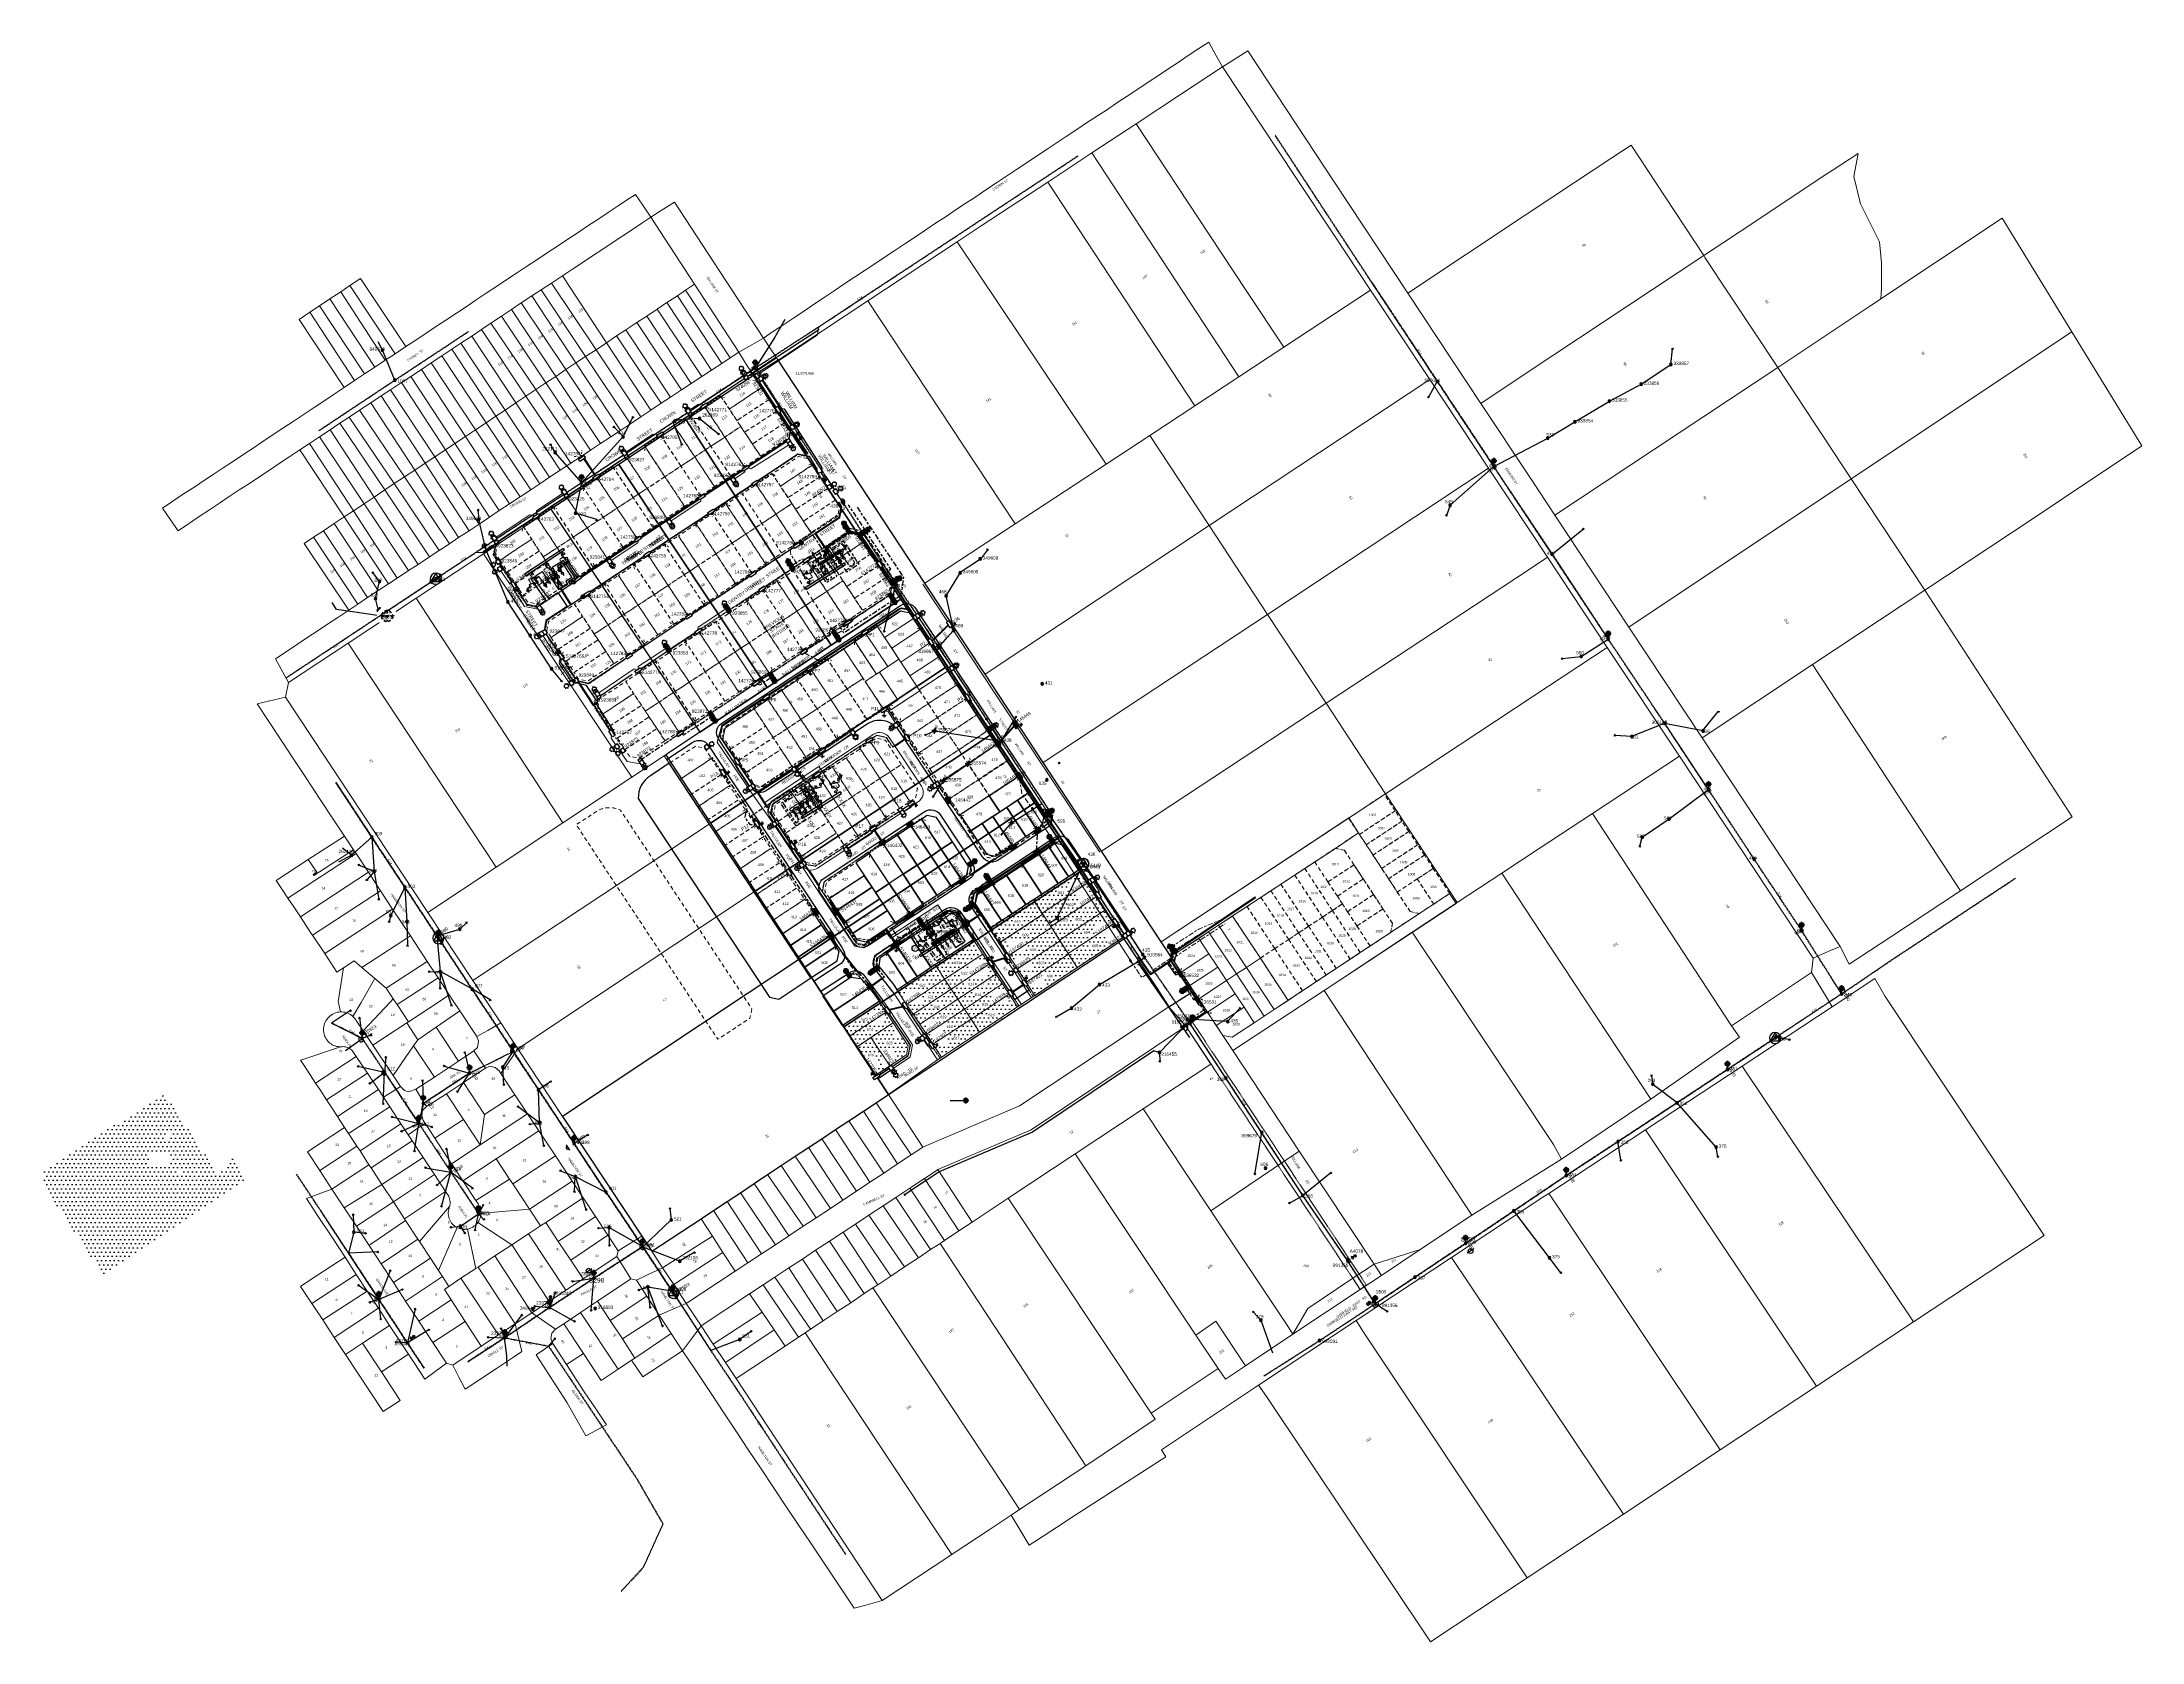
# Model space of a CAD drawing. Header units: metres. Extents: x 301970 to 303550, y 6271876 to 6273079.
import ezdxf
from ezdxf.enums import TextEntityAlignment as Align

# ---------------------------------------------------------------- set-up
doc = ezdxf.new("R2010")
doc.units = ezdxf.units.M
for name, pattern in [('A', [0]), ('Cable Exist OH', [1, 1, 0]), ('Cable Exist UG', [8.2, 4, -1.2, 1.8, -1.2]), ('Cable New OH', [6, 4, -2]), ('CENTERX2', [4, 2.5, -0.5, 0.5, -0.5]), ('Dash', [5, 3, -2]), ('DASHED', [0.75, 0.5, -0.25]), ('DOT', [0.25, 0, -0.25]), ('HIDDEN2', [0.1875, 0.125, -0.0625]), ('IE Trench LV', [6.5, 5, -1.5]), ('IECLdasha', [5, 3, -2]), ('IECLROU40', [4, 2.5, -1.5])]:
    doc.linetypes.add(name, pattern=pattern)
for name, color, linetype in [('_User SL New', 7, 'Continuous'), ('_User_HV_Exist', 7, 'Continuous'), ('_User_LV_Exist', 7, 'Continuous'), ('_User_service', 7, 'Continuous'), ('_User_SL_Exist', 7, 'Continuous'), ('_User_SL_SPonly', 7, 'Continuous'), ('Duct_SP_NEW', 7, 'Continuous'), ('Equip_HV_NEW', 7, 'Continuous'), ('Equip_LV_EXT', 7, 'Continuous'), ('Equip_LV_NEW', 7, 'Continuous'), ('Equip_SL_EXT', 7, 'Continuous'), ('Equip_SP_HV_EXT', 7, 'Continuous'), ('Equip_SP_HV_NEW', 7, 'Continuous'), ('Equip_SP_LV_EXT', 7, 'Continuous'), ('Equip_SP_LV_NEW', 7, 'Continuous'), ('Equip_SP_SL_EXT', 7, 'Continuous'), ('Mains_HV_EXT', 7, 'Continuous'), ('Mains_HV_NEW_Hardwired', 7, 'Continuous'), ('Mains_HV_NEW_U72', 7, 'Continuous'), ('Mains_LV_EXT', 7, 'Continuous'), ('Mains_LV_NEW_Hardwired', 7, 'Continuous'), ('Mains_LV_NEW_R6', 7, 'Continuous'), ('Mains_LV_NEW_T84', 7, 'Continuous'), ('Mains_SL_EXT', 7, 'Continuous'), ('Notes_HV_MISC', 7, 'Continuous'), ('Notes_LV_MISC', 7, 'Continuous'), ('Notes_SP_MISC', 7, 'Continuous'), ('OH_Details_SP_MISC', 7, 'Continuous'), ('Services_SP_EXT', 7, 'Continuous'), ('Services_SP_EXT_UG', 7, 'Continuous'), ('Sub_LV_EXT', 7, 'Continuous'), ('Sub_SP_EXT', 7, 'Continuous'), ('Sub_SP_NEW', 7, 'Continuous'), ('Sub_SP_TR_HV_LV_EXT', 7, 'Continuous'), ('Sub_SP_TR_HV_LV_SL_LS_EXT', 7, 'Continuous'), ('SupportsOH_SP_TR_HV_LV_SL_EXT', 7, 'Continuous'), ('SupportsOH_SP_TR_HV_LV_SL_NEW', 7, 'Continuous'), ('SupportsUG_SP_LV_EXT', 7, 'Continuous'), ('SupportsUG_SP_LV_NEW', 7, 'Continuous'), ('SupportsUG_SP_LV_SL_EXT', 7, 'Continuous'), ('Trench_SP_NEW', 7, 'Continuous'), ('UG_Details_SP_MISC', 7, 'Continuous')]:
    doc.layers.add(name, color=color, linetype=linetype)
doc.layers.add('_User_subdivision', color=7, linetype='Continuous', transparency=0.7)
for name, color, linetype, lineweight, transparency in [('Cadastre Developer_SP_EXT', 7, 'Continuous', 5, 0.7), ('Cadastre Land Parcels_SP_EXT', 7, 'Continuous', 5, 0.7), ('Cadastre Roads_SP_EXT', 7, 'Continuous', 5, 0.7)]:
    doc.layers.add(name, color=color, linetype=linetype, lineweight=lineweight, transparency=transparency)
doc.layers.add('Cadastre Developer_SP_NEW', color=7, linetype='Continuous', lineweight=5)
doc.layers.add('Cadastre Roads_SP_NEW', color=7, linetype='Continuous', lineweight=5)
doc.layers.add('Features_HIDE', color=1, linetype='Continuous', plot=False)
doc.styles.add('ARIAL', font='arial.ttf', dxfattribs={"height": 2})
doc.styles.add('COLUMN_LABEL', font='arial.ttf')
doc.styles.add('CT_Arial', font='arial.ttf', dxfattribs={"bigfont": 'ARIAL.TTF'})
doc.styles.add('DP', font='isocp.shx', dxfattribs={"height": 1.25})
doc.styles.add('HVSW_LABEL', font='arial.ttf')
doc.styles.add('iecARIAL', font='arial.ttf', dxfattribs={"height": 2})
doc.styles.add('iecISOCP', font='isocp.shx')
doc.styles.add('IESYMBOL1', font='isocp.shx')
doc.styles.add('POLE_LABEL', font='arial.ttf')
doc.styles.add('RoadName', font='arial.ttf', dxfattribs={"height": 2.5})
doc.styles.add('SL_LABEL', font='arial.ttf')
doc.styles.add('SLCP_LABEL', font='arial.ttf', dxfattribs={"height": 3.5})
doc.styles.get("Standard").update_dxf_attribs({"font": 'arial.ttf'})
doc.styles.add('SWG_LABEL', font='arial.ttf')
doc.styles.add('SWITCH_LABEL', font='arial.ttf', dxfattribs={"height": 2.5})
doc.linetypes.add('Cable 2', pattern='A,7.5,-0.4,[">",Standard,S=4,R=0,X=0.4,Y=-1.9],-4.2', length=12.1)
doc.linetypes.add('Cable New UG', pattern='A,7,-0.25,["x",Standard,S=2,R=0,X=0.2,Y=-0.8],-2.1', length=9.35)
doc.linetypes.add('Cable Rem', pattern='A,6.5,-0.001,["X",Standard,S=2.5,R=0,X=0,Y=-1.27],-0.001', length=6.502)
doc.linetypes.add('IE Trench HV', pattern='A,7,-0.2,["/",Standard,S=3,R=0,X=0.6,Y=-1.4],-2.5', length=9.7)
doc.linetypes.add('IECLROUO1', pattern='A,7,-0.7,[133,ltypeshp.shx,S=0.5,R=0,X=-0.3,Y=-0.1],-1.2', length=8.9)

# ---------------------------------------------------------------- blocks, each defined once
blk = doc.blocks.new('SUB_POLE_EXT')
blk.add_wipeout([(0, 4.2), (0.4, 4.2), (0.8, 4.1), (1.2, 4), (1.6, 3.9), (2, 3.7), (2.3, 3.5), (2.7, 3.3), (3, 3), (3.3, 2.7), (3.5, 2.3), (3.8, 1.9), (3.9, 1.6), (4, 1.2), (4.2, 0.6), (4.2, 0), (4.2, -0.6), (4.1, -1.1), (3.9, -1.6), (3.6, -2.2), (3.2, -2.7), (3, -3), (2.7, -3.3), (2.4, -3.5), (2, -3.7), (1.6, -3.9), (1.3, -4), (0.8, -4.1), (0.4, -4.2), (0, -4.2), (-0.4, -4.2), (-0.8, -4.1), (-1.2, -4), (-1.6, -3.9), (-2, -3.7), (-2.4, -3.5), (-2.7, -3.3), (-3, -3), (-3.2, -2.7), (-3.5, -2.3), (-3.7, -2), (-3.9, -1.6), (-4, -1.2), (-4.2, -0.8), (-4.2, -0.1), (-4.2, 0.4), (-4.1, 0.8), (-4, 1.3), (-3.9, 1.6), (-3.7, 2), (-3.5, 2.4), (-3.3, 2.7), (-3, 3), (-2.7, 3.3), (-2.3, 3.5), (-2, 3.7), (-1.6, 3.9), (-1.2, 4), (-0.8, 4.2), (-0.4, 4.2)])
blk.add_line((2.2, 0.5), (2.2, 0.5, 0))
blk.add_lwpolyline([(-4.2, 0, 1), (4.2, 0, 1)], format="xyb", close=True)
blk.add_lwpolyline([(2.1, 0.5), (0, 4.2), (-3.7, -2.1), (3.7, -2.1)], close=True)
for tag, height, flags, p in [('STREET_CODE', 0.2, 9, (1.5, 0)), ('ASSET_NUM', 2.5, 8, (2, 2)), ('CONSTRUCTED_VOLTAGE', 0.2, 9, (1.5, -0.2)), ('NO_PHASES', 0.2, 9, (1.5, -0.4)), ('OPERATING_VOLTAGE', 0.2, 9, (1.5, -0.6)), ('OPERATED_BY', 0.2, 9, (1.5, -0.8)), ('MAINTAINED_BY', 0.2, 9, (1.5, -1)), ('ORIENTATION', 0.2, 9, (1.5, -1.2)), ('OWNED_BY', 0.2, 9, (1.5, -1.4)), ('SECONDARY_VOLTAGE', 0.2, 9, (1.5, -1.6)), ('STATE', 0.2, 9, (1.5, -1.8)), ('SUBSTATION_TYPE', 0.2, 9, (1.5, -2)), ('USAGE', 0.2, 9, (1.5, -2.2)), ('LEGEND', 0.2, 9, (1.5, -2.4)), ('LOCATION', 0.2, 9, (1.5, -2.6)), ('STREETNAME', 0.2, 9, (1.5, -2.8)), ('SUBURB', 0.2, 9, (1.5, -3)), ('NOTES', 0.2, 9, (1.5, -3.2)), ('Z', 0.2, 1, (1.5, -3.4))]:
    blk.add_attdef(tag, text='', height=height, dxfattribs=dict(flags=flags)).set_placement(p, align=Align.MIDDLE_LEFT)
blk = doc.blocks.new('LV_OH_LINKS_OPEN_EXT')
for p, q in [((-0.2, 5), (-0.2, 5.5)), ((-0.2, 3), (-0.2, 2.5)), ((0.2, 5), (0.2, 5.5)), ((0.2, 3), (0.2, 2.5))]:
    blk.add_line(p, q)
blk.add_lwpolyline([(0, 3, 1), (0, 5, 1)], format="xyb", close=True)
at = {"flags": 1}
blk.add_attdef('Z', (0, 0), '', height=0.2, dxfattribs=at)
at = {"flags": 9}
for tag, p in [('ACTUAL_STATUS', (0, 0)), ('CONSTRUCTED_VOLTAGE', (0, -0.2)), ('NO_PHASES', (0, -0.4)), ('OPERATING_VOLTAGE', (0, -0.6)), ('ORIENTATION', (0, -0.8)), ('OWNED_BY', (0, -1)), ('STATE', (0, -1.2)), ('SWITCH_TYPE', (0, -1.4)), ('USAGE', (0, -1.6)), ('LEGEND', (0, -1.8)), ('NOTES', (0, -2))]:
    blk.add_attdef(tag, text='', height=0.2, dxfattribs=at).set_placement(p, align=Align.MIDDLE_LEFT)
blk = doc.blocks.new('*U138')
for p, q in [((2.8, -0.3), (2.3, -0.2)), ((2.8, -0.6), (2.3, -0.5)), ((4.7, -0.9), (5.2, -1)), ((4.8, -0.6), (5.3, -0.7))]:
    blk.add_line(p, q)
blk.add_lwpolyline([(2.8, -0.5, 1), (4.8, -0.8, 1)], format="xyb", close=True)
at = {"flags": 1}
blk.add_attdef('Z', (0, 0), '', height=0.2, dxfattribs=at)
at = {"flags": 9}
for tag, p in [('ACTUAL_STATUS', (0, 0)), ('CONSTRUCTED_VOLTAGE', (0, -0.2)), ('NO_PHASES', (0, -0.4)), ('OPERATING_VOLTAGE', (0, -0.6)), ('ORIENTATION', (0, -0.8)), ('OWNED_BY', (0, -1)), ('STATE', (0, -1.2)), ('SWITCH_TYPE', (0, -1.4)), ('USAGE', (0, -1.6)), ('LEGEND', (0, -1.8)), ('NOTES', (0, -2))]:
    blk.add_attdef(tag, text='', height=0.2, dxfattribs=at).set_placement(p, align=Align.MIDDLE_LEFT)
blk = doc.blocks.new('LV_OH_LINKS_DISTFUSE_EXT')
for p, q in [((0, 0), (0.96, 0)), ((3.84, 0), (4.8, 0))]:
    blk.add_line(p, q)
blk.add_lwpolyline([(3.84, -1.2), (3.84, 1.2), (0.96, -1.2), (0.96, 1.2)], close=True)
at = {"flags": 9}
for tag, p in [('ACTUAL_STATUS', (0, 0)), ('CONSTRUCTED_VOLTAGE', (0, -0.2)), ('OPERATING_VOLTAGE', (0, -0.6)), ('ORIENTATION', (0, -0.8)), ('OWNED_BY', (0, -1)), ('STATE', (0, -1.2)), ('SWITCH_TYPE', (0, -1.4)), ('NO_PHASES', (0, -0.4)), ('USAGE', (0, -1.6)), ('NOTES', (0, -1.8))]:
    blk.add_attdef(tag, text='', height=0.2, dxfattribs=at).set_placement(p, align=Align.MIDDLE_LEFT)
at = {"flags": 1}
blk.add_attdef('Z', (0, 0), '', height=0.2, dxfattribs=at)
blk = doc.blocks.new('SL_LANTERN_EXT')
at = {"lineweight": 40}
for p, q in [((-2.3, 4.2), (2.2, 4.2)), ((-1.5, 5.7), (-1.1, 5.3)), ((-1.5, 2.8), (-1.1, 3.2)), ((0, 2), (0, 6.5)), ((0, 0), (0, 2.7)), ((1.5, 5.7), (1.1, 5.3)), ((1.5, 2.8), (1.1, 3.2))]:
    blk.add_line(p, q, dxfattribs=at)
blk.add_circle((0, 4.2), 1.5, dxfattribs=at)
at = {"style": 'iecARIAL', "flags": 8}
blk.add_attdef('ASSET_NUM', (1.5, 1.5), '', height=2.5, dxfattribs=at)
for tag, p, height, flags in [('CONSTRUCTED_VOLTAGE', (1, -0.7), 0.2, 9), ('CONTROL_TYPE', (1, -0.9), 0.2, 9), ('LANTERN_PURPOSE', (1, -1.1), 0.2, 9), ('LANTERN_TYPE', (1, -1.3), 0.2, 9), ('NO_PHASES', (1, -1.5), 0.2, 9), ('OPERATING_VOLTAGE', (1, -1.7), 0.2, 9), ('ORIENTATION', (1, -1.9), 0.2, 9), ('OWNED_BY', (1, -2.1), 0.2, 9), ('STATE', (1, -2.3), 0.2, 9), ('USAGE', (1, -2.5), 0.2, 9), ('CEXIST', (1, -2.7), 0.2, 9), ('CNEW', (1, -2.9), 0.2, 9), ('CNUMBER', (1, -3.1), 0.2, 9), ('CREMOVE', (1, -3.3), 0.2, 9), ('CREPLACE', (1, -3.5), 0.2, 9), ('LKINGHEIGHT', (1, -3.7), 0.2, 9), ('LBRACKET', (1, -3.9), 0.2, 9), ('LBRACKETVOCAB', (1, -4.1), 0.2, 9), ('LCATEGORY', (1, -4.3), 0.2, 9), ('LCHARGE1', (1, -4.5), 0.2, 9), ('LCHARGE1PERCENT', (1, -4.7), 0.2, 9), ('LCHARGE2', (1, -4.9), 0.2, 9), ('LCHARGE2PERCENT', (1, -5.1), 0.2, 9), ('LCHARGE3', (1, -5.3), 0.2, 9), ('LCHARGE3PERCENT', (1, -5.5), 0.2, 9), ('LEXIST', (1, -5.7), 0.2, 9), ('LLAMP', (1, -5.9), 0.2, 9), ('LLAMPVOCAB', (1, -6.1), 0.2, 9), ('LMAST', (1, -6.3), 0.2, 9), ('LMASTVOCAB', (1, -6.5), 0.2, 9), ('LNEW', (1, -6.7), 0.2, 9), ('LANTNUMBER', (1, -6.9), 0.2, 9), ('LOUTREACH', (1, -7.3), 0.2, 9), ('LOUTREACHVOCAB', (1, -7.5), 0.2, 9), ('LRATECODE', (1, -7.7), 0.2, 9), ('LREMOVE', (1, -7.9), 0.2, 9), ('LREPLACE', (1, -8.1), 0.2, 9), ('LTYPE', (1, -8.3), 0.2, 9), ('LTYPEVOCAB', (1, -8.5), 0.2, 9), ('LEGEND', (1, -8.7), 0.2, 9), ('LOCATION', (1, -8.9), 0.2, 9), ('NOTES', (1, -9.1), 0.2, 9), ('STREETNAME', (1, -9.3), 0.2, 9), ('SUBURB', (1, -9.5), 0.2, 1), ('LNUMBER', (2.2, -3.3), 2.5, 8)]:
    blk.add_attdef(tag, p, '', height=height, dxfattribs=dict(flags=flags))
blk = doc.blocks.new('*U132')
at = {"lineweight": 40}
for p, q in [((0, 0), (1.4, 1.9)), ((0.2, 2.8), (0.8, 2.9)), ((0.4, 4.5), (4.1, 1.9)), ((0.9, 1.3), (3.5, 5)), ((1.9, 5.2), (2, 4.6)), ((2.6, 1.1), (2.5, 1.7)), ((4.3, 3.5), (3.7, 3.4))]:
    blk.add_line(p, q, dxfattribs=at)
blk.add_circle((2.2, 3.2), 1.5, dxfattribs=at)
at = {"style": 'iecARIAL', "flags": 8}
blk.add_attdef('ASSET_NUM', (1.5, 1.5), '', height=2.5, dxfattribs=at)
for tag, p, height, flags in [('CONSTRUCTED_VOLTAGE', (1, -0.7), 0.2, 9), ('CONTROL_TYPE', (1, -0.9), 0.2, 9), ('LANTERN_PURPOSE', (1, -1.1), 0.2, 9), ('LANTERN_TYPE', (1, -1.3), 0.2, 9), ('NO_PHASES', (1, -1.5), 0.2, 9), ('OPERATING_VOLTAGE', (1, -1.7), 0.2, 9), ('ORIENTATION', (1, -1.9), 0.2, 9), ('OWNED_BY', (1, -2.1), 0.2, 9), ('STATE', (1, -2.3), 0.2, 9), ('USAGE', (1, -2.5), 0.2, 9), ('CEXIST', (1, -2.7), 0.2, 9), ('CNEW', (1, -2.9), 0.2, 9), ('CNUMBER', (1, -3.1), 0.2, 9), ('CREMOVE', (1, -3.3), 0.2, 9), ('CREPLACE', (1, -3.5), 0.2, 9), ('LKINGHEIGHT', (1, -3.7), 0.2, 9), ('LBRACKET', (1, -3.9), 0.2, 9), ('LBRACKETVOCAB', (1, -4.1), 0.2, 9), ('LCATEGORY', (1, -4.3), 0.2, 9), ('LCHARGE1', (1, -4.5), 0.2, 9), ('LCHARGE1PERCENT', (1, -4.7), 0.2, 9), ('LCHARGE2', (1, -4.9), 0.2, 9), ('LCHARGE2PERCENT', (1, -5.1), 0.2, 9), ('LCHARGE3', (1, -5.3), 0.2, 9), ('LCHARGE3PERCENT', (1, -5.5), 0.2, 9), ('LEXIST', (1, -5.7), 0.2, 9), ('LLAMP', (1, -5.9), 0.2, 9), ('LLAMPVOCAB', (1, -6.1), 0.2, 9), ('LMAST', (1, -6.3), 0.2, 9), ('LMASTVOCAB', (1, -6.5), 0.2, 9), ('LNEW', (1, -6.7), 0.2, 9), ('LANTNUMBER', (1, -6.9), 0.2, 9), ('LOUTREACH', (1, -7.3), 0.2, 9), ('LOUTREACHVOCAB', (1, -7.5), 0.2, 9), ('LRATECODE', (1, -7.7), 0.2, 9), ('LREMOVE', (1, -7.9), 0.2, 9), ('LREPLACE', (1, -8.1), 0.2, 9), ('LTYPE', (1, -8.3), 0.2, 9), ('LTYPEVOCAB', (1, -8.5), 0.2, 9), ('LEGEND', (1, -8.7), 0.2, 9), ('LOCATION', (1, -8.9), 0.2, 9), ('NOTES', (1, -9.1), 0.2, 9), ('STREETNAME', (1, -9.3), 0.2, 9), ('SUBURB', (1, -9.5), 0.2, 1), ('LNUMBER', (2.2, -3.3), 2.5, 8)]:
    blk.add_attdef(tag, p, '', height=height, dxfattribs=dict(flags=flags))
blk = doc.blocks.new('CCP_EXT')
blk.add_wipeout([(0, 0.6), (0.6, 0), (0, -0.6), (-0.6, 0)])
blk.add_lwpolyline([(-0.6, 0), (0, 0.6), (0.6, 0), (0, -0.6), (-0.6, 0)])
at = {"flags": 1}
blk.add_attdef('Z', (0, 0), '', height=0.2, dxfattribs=at)
at = {"flags": 9}
for tag, p in [('CCP_TYPE', (0, 0)), ('CONSTRUCTED_VOLTAGE', (0, -0.2)), ('NO_PHASES', (0, -0.4)), ('OPERATING_VOLTAGE', (0, -0.6)), ('ORIENTATION', (0, -0.8)), ('OWNED_BY', (0, -1)), ('USAGE', (0, -1.2)), ('LEGEND', (0, -1.4)), ('LIFE_SUPPORT', (0, -1.6)), ('STATE', (0, -1.8)), ('NOTES', (0, -2))]:
    blk.add_attdef(tag, text='', height=0.2, dxfattribs=at).set_placement(p, align=Align.MIDDLE_LEFT)
blk = doc.blocks.new('POLE_EXT')
blk.add_hatch(color=256).paths.add_polyline_path([(-1, 0, 1), (1, 0, 1)])
blk.add_lwpolyline([(-1, 0, 1), (1, 0, 1)], format="xyb", close=True)
for tag, height, flags, p in [('pNumber', 2.5, 8, (-17.8, 2.1)), ('OWNED_BY', 0.2, 9, (1.4, -0.4)), ('PARENT', 0.2, 9, (1.4, -0.6)), ('SPECIAL_USE', 0.2, 9, (1.4, -0.8)), ('STATE', 0.2, 9, (1.4, -1)), ('USAGE', 0.2, 9, (1.4, -1.2)), ('cLV', 0.2, 9, (1.4, -1.4)), ('hDepth', 0.2, 9, (1.4, -1.6)), ('hDia', 0.2, 9, (1.4, -1.8)), ('cHV', 0.2, 9, (1.4, -2)), ('LBRACKET', 0.2, 9, (1.4, -2.2)), ('LExisting', 0.2, 9, (1.4, -2.4)), ('LANTNUMBER', 0.2, 9, (1.4, -2.6)), ('LOther', 0.2, 9, (1.4, -2.8)), ('LRemove', 0.2, 9, (1.4, -3)), ('LEGEND', 0.2, 9, (1.4, -3.2)), ('cLinedev', 0.2, 9, (1.4, -3.4)), ('LOCATION', 0.2, 9, (1.4, -3.6)), ('pExisting', 0.2, 9, (1.4, -3.8)), ('PFNUMBER', 0.2, 9, (1.4, -4)), ('NEWPFNUMBER', 0.2, 9, (1.4, -4.2)), ('pFooting', 0.2, 9, (1.4, -4.4)), ('pNew', 0.2, 9, (1.4, -4.6)), ('pRelocate', 0.2, 9, (1.4, -5)), ('pRemove', 0.2, 9, (1.4, -5.2)), ('pReplace', 0.2, 9, (1.4, -5.4)), ('pStay', 0.2, 9, (1.4, -5.6)), ('pType', 0.2, 9, (1.4, -5.8)), ('cspan', 0.2, 9, (1.4, -6)), ('STREETNAME', 0.2, 9, (1.4, -6.2)), ('SUBURB', 0.2, 9, (1.4, -6.4)), ('NOTES', 0.2, 9, (1.4, -6.6)), ('MAINTAINED_BY', 0.2, 9, (1.4, -6.8)), ('OPERATED_BY', 0.2, 9, (1.4, -7))]:
    blk.add_attdef(tag, text='', height=height, dxfattribs=dict(flags=flags)).set_placement(p, align=Align.MIDDLE_LEFT)
at = {"style": 'POLE_LABEL'}
for tag, height, flags, p in [('STRUCTURE_PLANT_NUMBER', 0.2, 9, (1.4, 0)), ('ASSET_NUM', 2.5, 8, (2, 2)), ('STREET_CODE', 0.2, 9, (1.4, -0.2))]:
    blk.add_attdef(tag, text='', height=height, dxfattribs=dict(at, flags=flags)).set_placement(p, align=Align.MIDDLE_LEFT)
at = {"flags": 1}
blk.add_attdef('Z', (1.4, -7.3), '', height=0.2, dxfattribs=at)
blk = doc.blocks.new('HV_USL_CLOSED_EXT')
blk.add_line((2.4, 5.5), (-2.4, 5.5))
blk.add_lwpolyline([(1.4, 5.5, 0.414214), (0, 6.9, 0.414214), (-1.4, 5.5)], format="xyb")
for tag, height, flags, p in [('STREET_CODE', 0.2, 9, (1.5, 0)), ('ASSET_NUM', 2.5, 8, (2, 2)), ('ACTUAL_STATUS', 0.2, 9, (1.5, -0.2)), ('CONSTRUCTED_VOLTAGE', 0.2, 9, (1.5, -0.4)), ('NO_PHASES', 0.2, 9, (1.5, -0.6)), ('OPERATING_VOLTAGE', 0.2, 9, (1.5, -0.8)), ('ORIENTATION', 0.2, 9, (1.5, -1)), ('OWNED_BY', 0.2, 9, (1.5, -1.2)), ('OPERATED_BY', 0.2, 9, (1.5, -1.4)), ('MAINTAINED_BY', 0.2, 9, (1.5, -1.6)), ('STATE', 0.2, 9, (1.5, -1.8)), ('SWITCH_TYPE', 0.2, 9, (1.5, -2)), ('USAGE', 0.2, 9, (1.5, -2.2)), ('LEGEND', 0.2, 9, (1.5, -2.4)), ('LOCATION', 0.2, 9, (1.5, -2.6)), ('STREETNAME', 0.2, 9, (1.5, -2.8)), ('SUBURB', 0.2, 9, (1.5, -3)), ('NOTES', 0.2, 9, (1.5, -3.2)), ('LABEL_ALIGNMENT', 0.2, 9, (1.5, -3.4)), ('Z', 0.2, 1, (1.5, -3.6))]:
    blk.add_attdef(tag, text='', height=height, dxfattribs=dict(flags=flags)).set_placement(p, align=Align.MIDDLE_LEFT)
blk = doc.blocks.new('HV_ABS_CLOSED_EXT')
blk.add_line((-3, 6.9), (3, 6.9))
blk.add_circle((0, 6.9), 1.8)
at = {"flags": 1}
blk.add_attdef('Z', (0, 0), '', height=0.2, dxfattribs=at)
at = {"style": 'HVSW_LABEL'}
for tag, height, flags, p in [('ASSET_NUM', 3.5, 8, (2, 2)), ('STREET_CODE', 0.2, 9, (0, -0.2))]:
    blk.add_attdef(tag, text='', height=height, dxfattribs=dict(at, flags=flags)).set_placement(p, align=Align.MIDDLE_LEFT)
at = {"flags": 9}
for tag, p in [('ACTUAL_STATUS', (0, -0.4)), ('CONSTRUCTED_VOLTAGE', (0, -0.6)), ('NO_PHASES', (0, -0.8)), ('OPERATING_VOLTAGE', (0, -1)), ('ORIENTATION', (0, -1.2)), ('OWNED_BY', (0, -1.4)), ('STATE', (0, -1.6)), ('SWITCH_TYPE', (0, -1.8)), ('USAGE', (0, -2)), ('LEGEND', (0, -2.2)), ('LOCATION', (0, -2.4)), ('STREETNAME', (0, -2.6)), ('SUBURB', (0, -2.8)), ('NOTES', (0, -3))]:
    blk.add_attdef(tag, text='', height=0.2, dxfattribs=at).set_placement(p, align=Align.MIDDLE_LEFT)
blk = doc.blocks.new('HV_DOF_CLOSED_EXT')
for p, q in [((0, 7.9), (0, 6.94)), ((0, 4.06), (0, 3.1))]:
    blk.add_line(p, q)
blk.add_lwpolyline([(-1.2, 4.06), (1.2, 4.06), (-1.2, 6.94), (1.2, 6.94)], close=True)
for tag, height, flags, p in [('STREET_CODE', 0.2, 9, (1.5, 0)), ('ASSET_NUM', 2.5, 8, (2, 2)), ('ACTUAL_STATUS', 0.2, 9, (1.5, -0.2)), ('CONSTRUCTED_VOLTAGE', 0.2, 9, (1.5, -0.4)), ('OPERATING_VOLTAGE', 0.2, 9, (1.5, -0.8)), ('ORIENTATION', 0.2, 9, (1.5, -1)), ('OWNED_BY', 0.2, 9, (1.5, -1.2)), ('OPERATED_BY', 0.2, 9, (1.5, -1.4)), ('STATE', 0.2, 9, (1.5, -1.8)), ('SWITCH_TYPE', 0.2, 9, (1.5, -2)), ('STREETNAME', 0.2, 9, (1.5, -2.8)), ('SUBURB', 0.2, 9, (1.5, -3)), ('Z', 0.2, 1, (1.5, -3.6)), ('NO_PHASES', 0.2, 9, (1.5, -0.6)), ('MAINTAINED_BY', 0.2, 9, (1.5, -1.6)), ('USAGE', 0.2, 9, (1.5, -2.2)), ('LEGEND', 0.2, 9, (1.5, -2.4)), ('LOCATION', 0.2, 9, (1.5, -2.6)), ('NOTES', 0.2, 9, (1.5, -3.2)), ('LABEL_ALIGNMENT', 0.2, 9, (1.5, -3.4))]:
    blk.add_attdef(tag, text='', height=height, dxfattribs=dict(flags=flags)).set_placement(p, align=Align.MIDDLE_LEFT)
blk = doc.blocks.new('End Shackle_EXT')
blk.add_wipeout([(0, 0.3), (1.8, 0.3), (1.8, -0.3), (0, -0.3)])
blk.add_line((1.8, -1), (1.8, 1))
at = {"flags": 1}
blk.add_attdef('Z', (0, 0), '', height=0.2, dxfattribs=at)
at = {"flags": 9}
for tag, p in [('CONNECTOR_TYPE', (0, 0)), ('CONSTRUCTED_VOLTAGE', (0, -0.2)), ('NO_PHASES', (0, -0.4)), ('OPERATING_VOLTAGE', (0, -0.6)), ('ORIENTATION', (0, -0.8)), ('OWNED_BY', (0, -1)), ('STATE', (0, -1.2)), ('USAGE', (0, -1.4)), ('NOTES', (0, -1.6))]:
    blk.add_attdef(tag, text='', height=0.2, dxfattribs=at).set_placement(p, align=Align.MIDDLE_LEFT)
blk = doc.blocks.new('SLCP_ZELL_EXT')
blk.add_wipeout([(-0.2, 7.5), (-0.7, 7.5), (-1.2, 7.4), (-1.6, 7.3), (-2.1, 7.2), (-2.5, 7.1), (-3, 6.9), (-3.4, 6.7), (-3.8, 6.5), (-4.2, 6.2), (-4.6, 5.9), (-5, 5.6), (-5.3, 5.3), (-5.6, 5), (-5.9, 4.6), (-6.2, 4.2), (-6.5, 3.8), (-6.7, 3.4), (-6.9, 3), (-7.1, 2.5), (-7.2, 2.1), (-7.3, 1.6), (-7.4, 1.2), (-7.5, 0.7), (-7.5, 0.2), (-7.5, -0.2), (-7.5, -0.7), (-7.4, -1.2), (-7.3, -1.6), (-7.2, -2.1), (-7.1, -2.5), (-6.9, -3), (-6.7, -3.4), (-6.5, -3.8), (-6.2, -4.2), (-5.9, -4.6), (-5.6, -5), (-5.3, -5.3), (-5, -5.6), (-4.6, -5.9), (-4.2, -6.2), (-3.8, -6.5), (-3.4, -6.7), (-3, -6.9), (-2.5, -7.1), (-2.1, -7.2), (-1.6, -7.3), (-1.2, -7.4), (-0.7, -7.5), (-0.2, -7.5), (0.2, -7.5), (0.7, -7.5), (1.2, -7.4), (1.6, -7.3), (2.1, -7.2), (2.5, -7.1), (3, -6.9), (3.4, -6.7), (3.8, -6.5), (4.2, -6.2), (4.6, -5.9), (5, -5.6), (5.3, -5.3), (5.6, -5), (5.9, -4.6), (6.2, -4.2), (6.5, -3.8), (6.7, -3.4), (6.9, -3), (7.1, -2.5), (7.2, -2.1), (7.3, -1.6), (7.4, -1.2), (7.5, -0.7), (7.5, -0.2), (7.5, 0.2), (7.5, 0.7), (7.4, 1.2), (7.3, 1.6), (7.2, 2.1), (7.1, 2.5), (6.9, 3), (6.7, 3.4), (6.5, 3.8), (6.2, 4.2), (5.9, 4.6), (5.6, 5), (5.3, 5.3), (5, 5.6), (4.6, 5.9), (4.2, 6.2), (3.8, 6.5), (3.4, 6.7), (3, 6.9), (2.5, 7.1), (2.1, 7.2), (1.6, 7.3), (1.2, 7.4), (0.7, 7.5), (0.2, 7.5)])
at = {"linetype": 'Dash', "lineweight": 40, "ltscale": 0.7}
for p, q in [((-4.1, 0), (4.1, 0)), ((0, 4.1), (0, -4.1))]:
    blk.add_line(p, q, dxfattribs=at)
blk.add_circle((0, 0), 4.11, dxfattribs=at)
at = {"lineweight": 40, "style": 'IESYMBOL1'}
for s, p in [('P', (-1.6, 0)), ('Z', (1.7, 0)), ('60', (-1.6, -3.3))]:
    blk.add_text(s, height=2, dxfattribs=at).set_placement(p, align=Align.BOTTOM_CENTER)
at = {"flags": 1}
blk.add_attdef('Z', (0, 0), '', height=0.2, dxfattribs=at)
at = {"style": 'SLCP_LABEL'}
for tag, height, flags, p in [('ASSET_NUM', 2.5, 8, (2, 2)), ('STREET_CODE', 0.2, 9, (0, -0.2))]:
    blk.add_attdef(tag, text='', height=height, dxfattribs=dict(at, flags=flags)).set_placement(p, align=Align.MIDDLE_LEFT)
at = {"flags": 9}
for tag, p in [('CONSTRUCTED_VOLTAGE', (0, -0.4)), ('CONTROL_TYPE', (0, -0.6)), ('NO_PHASES', (0, -0.8)), ('OPERATING_VOLTAGE', (0, -1)), ('ORIENTATION', (0, -1.2)), ('OWNED_BY', (0, -1.4)), ('USAGE', (0, -1.6)), ('LOCATION', (0, -1.8)), ('STATE', (0, -2)), ('NOTES', (0, -2.2))]:
    blk.add_attdef(tag, text='', height=0.2, dxfattribs=at).set_placement(p, align=Align.MIDDLE_LEFT)
blk = doc.blocks.new('CONNECTOR_NODE_EXT')
h = blk.add_hatch(color=256)
edge = h.paths.add_edge_path()
edge.add_arc((0, 0), 0.5, 0, 360)
blk.add_circle((0, 0), 0.5)
at = {"flags": 1}
blk.add_attdef('Z', (0, 0), '', height=0.2, dxfattribs=at)
at = {"flags": 9}
for tag, p in [('CONNECTOR_TYPE', (0, 0)), ('CONSTRUCTED_VOLTAGE', (0, -0.2)), ('NO_PHASES', (0, -0.4)), ('OPERATING_VOLTAGE', (0, -0.6)), ('ORIENTATION', (0, -0.8)), ('SUBTYPE', (0, -1)), ('USAGE', (0, -1.2)), ('NOTES', (0, -1.4))]:
    blk.add_attdef(tag, text='', height=0.2, dxfattribs=at).set_placement(p, align=Align.MIDDLE_LEFT)
blk = doc.blocks.new('*U68')
blk.add_wipeout([(3.7, -1.1), (-0.4, -3.9), (-1.5, -2.2), (2.6, 0.5)])
at = {"lineweight": -3}
blk.add_lwpolyline([(3.7, -1.1), (-0.4, -3.9), (-1.5, -2.2), (2.6, 0.5)], close=True, dxfattribs=at)
for tag, height, flags, p in [('STREET_CODE', 0.2, 9, (1.5, 2)), ('OWNED_BY', 0.2, 9, (1.5, 1.8)), ('OPERATED_BY', 0.2, 9, (1.5, 1.6)), ('MAINTAINED_BY', 0.2, 9, (1.5, 1.4)), ('STATE', 0.2, 9, (1.5, 1.2)), ('SUPPORT_TYPE', 0.2, 9, (1.5, 1)), ('USAGE', 0.2, 9, (1.5, 0.8)), ('LEGEND', 0.2, 9, (1.5, 0.6)), ('PARENT', 0.2, 9, (1.5, 0.4)), ('SUBURB', 0.2, 9, (1.5, 0.2)), ('STREETNAME', 0.2, 9, (1.5, 0)), ('ASSET_NUM', 2.5, 8, (2, 4)), ('LOCATION', 0.2, 9, (1.5, -0.2)), ('NOTES', 0.2, 9, (1.5, -0.4)), ('Z', 0.2, 1, (1.5, -0.6))]:
    blk.add_attdef(tag, text='', height=height, dxfattribs=dict(flags=flags)).set_placement(p, align=Align.MIDDLE_LEFT)
blk = doc.blocks.new('*U69')
blk.add_wipeout([(0.9, 3.6), (3.6, -0.6), (2, -1.7), (-0.8, 2.5)])
at = {"lineweight": -3}
blk.add_lwpolyline([(0.9, 3.6), (3.6, -0.6), (2, -1.7), (-0.8, 2.5)], close=True, dxfattribs=at)
for tag, height, flags, p in [('STREET_CODE', 0.2, 9, (1.5, 2)), ('OWNED_BY', 0.2, 9, (1.5, 1.8)), ('OPERATED_BY', 0.2, 9, (1.5, 1.6)), ('MAINTAINED_BY', 0.2, 9, (1.5, 1.4)), ('STATE', 0.2, 9, (1.5, 1.2)), ('SUPPORT_TYPE', 0.2, 9, (1.5, 1)), ('USAGE', 0.2, 9, (1.5, 0.8)), ('LEGEND', 0.2, 9, (1.5, 0.6)), ('PARENT', 0.2, 9, (1.5, 0.4)), ('SUBURB', 0.2, 9, (1.5, 0.2)), ('STREETNAME', 0.2, 9, (1.5, 0)), ('ASSET_NUM', 2.5, 8, (2, 4)), ('LOCATION', 0.2, 9, (1.5, -0.2)), ('NOTES', 0.2, 9, (1.5, -0.4)), ('Z', 0.2, 1, (1.5, -0.6))]:
    blk.add_attdef(tag, text='', height=height, dxfattribs=dict(flags=flags)).set_placement(p, align=Align.MIDDLE_LEFT)
blk = doc.blocks.new('SUB_PADMOUNT_NEW')
for p, q in [((-3.84, 1.92), (3.84, -1.92)), ((3.84, 1.92), (-3.84, -1.92))]:
    blk.add_line(p, q)
blk.add_lwpolyline([(-3.84, -1.92), (3.84, -1.92), (3.84, 1.92), (-3.84, 1.92)], close=True)
for tag, height, flags, p in [('STREET_CODE', 0.2, 9, (1.5, 0)), ('ASSET_NUM', 2.5, 8, (2, 2)), ('OPERATING_VOLTAGE', 0.2, 9, (1.5, -0.4)), ('ORIENTATION', 0.2, 9, (1.5, -0.6)), ('OWNED_BY', 0.2, 9, (1.5, -0.8)), ('OPERATED_BY', 0.2, 9, (1.5, -1)), ('CONSTRUCTED_VOLTAGE', 0.2, 9, (1.5, -1.4)), ('SECONDARY_VOLTAGE', 0.2, 9, (1.5, -1.6)), ('STATE', 0.2, 9, (1.5, -1.8)), ('SUBSTATION_TYPE', 0.2, 9, (1.5, -2.2)), ('SUBURB', 0.2, 9, (1.5, -2.8)), ('STREETNAME', 0.2, 9, (1.5, -3)), ('Z', 0.2, 1, (1.5, -3.6)), ('NO_PHASES', 0.2, 9, (1.5, -0.2)), ('MAINTAINED_BY', 0.2, 9, (1.5, -1.2)), ('PARENT', 0.2, 9, (1.5, -2)), ('USAGE', 0.2, 9, (1.5, -2.4)), ('LEGEND', 0.2, 9, (1.5, -2.6)), ('LOCATION', 0.2, 9, (1.5, -3.2)), ('NOTES', 0.2, 9, (1.5, -3.4))]:
    blk.add_attdef(tag, text='', height=height, dxfattribs=dict(flags=flags)).set_placement(p, align=Align.MIDDLE_LEFT)
blk = doc.blocks.new('*U58')
blk.add_wipeout([(-2.2, -2.2), (-2.4, -2.2), (-2.6, -2.2), (-2.7, -2.3), (-2.9, -2.4), (-3.1, -2.5), (-3.2, -2.6), (-3.3, -2.7), (-3.4, -2.9), (-3.5, -3.1), (-3.6, -3.2), (-3.6, -3.4), (-3.7, -3.6), (-3.7, -3.8), (-3.6, -4), (-3.6, -4.2), (-3.5, -4.3), (-3.4, -4.5), (-3.3, -4.7), (-3.2, -4.8), (-3, -4.9), (-2.9, -5), (-2.7, -5.1), (-2.5, -5.1), (-2.3, -5.2), (-2.1, -5.2), (-2, -5.2), (-1.8, -5.1), (-1.6, -5.1), (-1.4, -5), (-1.3, -4.9), (-1.1, -4.8), (-1, -4.6), (-0.9, -4.5), (-0.8, -4.3), (-0.7, -4.1), (-0.7, -3.9), (-0.7, -3.8), (-0.7, -3.6), (-0.7, -3.4), (-0.7, -3.2), (-0.8, -3), (-0.9, -2.9), (-1, -2.7), (-1.2, -2.6), (-1.3, -2.5), (-1.5, -2.4), (-1.6, -2.3), (-1.8, -2.2), (-2, -2.2)])
for p, q in [((-3.4, -4.6), (-1.3, -2.4)), ((-3, -4.9), (-1, -2.8))]:
    blk.add_line(p, q)
blk.add_circle((-2.2, -3.7), 1.5)
for tag, flags, p in [('ACTUAL_STATUS', 9, (1.5, 0)), ('CONSTRUCTED_VOLTAGE', 9, (1.5, -0.2)), ('NO_PHASES', 9, (1.5, -0.4)), ('OPERATING_VOLTAGE', 9, (1.5, -0.6)), ('ORIENTATION', 9, (1.5, -0.8)), ('STATE', 9, (1.5, -1)), ('SWITCH_TYPE', 9, (1.5, -1.2)), ('USAGE', 9, (1.5, -1.4)), ('NOTES', 9, (1.5, -1.6)), ('OWNED_BY', 9, (1.5, -1.8)), ('OPERATED_BY', 9, (1.5, -2)), ('MAINTAINED_BY', 9, (1.5, -2.2)), ('NUMBER_OF_PHASES', 9, (1.5, -2.4)), ('TYPE', 9, (1.5, -2.6)), ('Z', 1, (1.5, -2.8))]:
    blk.add_attdef(tag, text='', height=0.2, dxfattribs=dict(flags=flags)).set_placement(p, align=Align.MIDDLE_LEFT)
blk = doc.blocks.new('*U133')
for p, q in [((0, 0), (-1.3, -1.9)), ((0, 0), (0, 0)), ((-4.1, -3.6), (-3.6, -3.5)), ((-3.3, -2.3), (-4, -1.9)), ((-2.9, -4.4), (-3.3, -5)), ((-2.5, -1.1), (-2.4, -1.7)), ((-1.7, -5.2), (-1.8, -4.6)), ((-0.2, -4.4), (-0.8, -4)), ((-0.1, -2.7), (-0.6, -2.9))]:
    blk.add_line(p, q)
blk.add_circle((-2.1, -3.2), 1.5)
for tag, p, flags in [('Z', (0, 0), 1), ('OPERATED_BY', (0, -9.6), 9)]:
    blk.add_attdef(tag, p, '', height=0.2, dxfattribs=dict(flags=flags))
at = {"style": 'SL_LABEL'}
for tag, height, flags, p in [('ASSET_NUM', 2.5, 8, (2, 2)), ('STREET_CODE', 0.2, 9, (0, -0.2))]:
    blk.add_attdef(tag, text='', height=height, dxfattribs=dict(at, flags=flags)).set_placement(p, align=Align.MIDDLE_LEFT)
for tag, height, flags, p in [('CONSTRUCTED_VOLTAGE', 0.2, 9, (0, -0.4)), ('CONTROL_TYPE', 0.2, 9, (0, -0.6)), ('LANTERN_PURPOSE', 0.2, 9, (0, -0.8)), ('LANTERN_TYPE', 0.2, 9, (0, -1)), ('NO_PHASES', 0.2, 9, (0, -1.2)), ('OPERATING_VOLTAGE', 0.2, 9, (0, -1.4)), ('ORIENTATION', 0.2, 9, (0, -1.6)), ('OWNED_BY', 0.2, 9, (0, -1.8)), ('STATE', 0.2, 9, (0, -2)), ('USAGE', 0.2, 9, (0, -2.2)), ('CEXIST', 0.2, 9, (0, -2.4)), ('CNEW', 0.2, 9, (0, -2.6)), ('CNUMBER', 0.2, 9, (0, -2.8)), ('CREMOVE', 0.2, 9, (0, -3)), ('CREPLACE', 0.2, 9, (0, -3.2)), ('LKINGHEIGHT', 0.2, 9, (0, -3.4)), ('LBRACKET', 0.2, 9, (0, -3.6)), ('LBRACKETVOCAB', 0.2, 9, (0, -3.8)), ('LCATEGORY', 0.2, 9, (0, -4)), ('LCHARGE1', 0.2, 9, (0, -4.2)), ('LCHARGE1PERCENT', 0.2, 9, (0, -4.4)), ('LCHARGE2', 0.2, 9, (0, -4.6)), ('LCHARGE2PERCENT', 0.2, 9, (0, -4.8)), ('LCHARGE3', 0.2, 9, (0, -5)), ('LCHARGE3PERCENT', 0.2, 9, (0, -5.2)), ('LEXIST', 0.2, 9, (0, -5.4)), ('LLAMP', 0.2, 9, (0, -5.6)), ('LLAMPVOCAB', 0.2, 9, (0, -5.8)), ('LMAST', 0.2, 9, (0, -6)), ('LMASTVOCAB', 0.2, 9, (0, -6.2)), ('LNEW', 0.2, 9, (0, -6.4)), ('LANTNUMBER', 0.2, 9, (0, -6.6)), ('LOUTREACH', 0.2, 9, (0, -7)), ('LOUTREACHVOCAB', 0.2, 9, (0, -7.2)), ('LRATECODE', 0.2, 9, (0, -7.4)), ('LREMOVE', 0.2, 9, (0, -7.6)), ('LREPLACE', 0.2, 9, (0, -7.8)), ('LTYPE', 0.2, 9, (0, -8)), ('LTYPEVOCAB', 0.2, 9, (0, -8.2)), ('LEGEND', 0.2, 9, (0, -8.4)), ('SUBURB', 0.2, 9, (0, -8.6)), ('STREETNAME', 0.2, 9, (0, -8.8)), ('LOCATION', 0.2, 9, (0, -9)), ('NOTES', 0.2, 9, (0, -9.2)), ('MAINTAINED_BY', 0.2, 9, (0, -9.9)), ('LNUMBER', 2.5, 8, (1.2, -2.8))]:
    blk.add_attdef(tag, text='', height=height, dxfattribs=dict(flags=flags)).set_placement(p, align=Align.MIDDLE_LEFT)
blk = doc.blocks.new('TX_LINK_NEW')
h = blk.add_hatch(color=256)
edge = h.paths.add_edge_path()
edge.add_line((2.6, 0.1), (4.6, 0.1))
edge.add_arc((5.4, 0), 0.8, 177.2353, 184.4027)
edge.add_line((4.6, 0), (2.6, 0))
edge.add_arc((1.8, 0), 0.8, 356.4167, 363.5833)
blk.add_line((7.2, 0), (7.8, 0))
for points in [[(1, 0), (0, 0)], [(2.6, 0.1), (4.6, 0.1)], [(6.2, 0), (7.2, 0)], [(7, -0.6), (7.8, 0), (7, 0.6)], [(2.6, 0), (4.6, 0)]]:
    blk.add_lwpolyline(points)
for centre in [(1.8, 0), (5.4, 0)]:
    blk.add_circle(centre, 0.8)
for centre, start, end in [((1.8, 0), 356.4167, 3.5833), ((5.4, 0), 177.2353, 184.4027)]:
    blk.add_arc(centre, 0.8, start, end)
at = {"style": 'IESYMBOL1'}
blk.add_text('TRF', height=2, rotation=90, dxfattribs=at).set_placement((9.2, 0), align=Align.MIDDLE_CENTER)
at = {"flags": 1}
blk.add_attdef('Z', (0, 0), '', height=0.2, dxfattribs=at)
at = {"layer": 'Sub_LV_EXT', "flags": 1}
for tag, p in [('USAGE', (2.1, -1.1)), ('ORIENTATION', (2.1, -1.5)), ('NOTES', (2.1, -3.1))]:
    blk.add_attdef(tag, p, '', height=0.2, dxfattribs=at)
blk = doc.blocks.new('LV_UG_DFUSE_CLOSED_NEW')
for points in [[(1, 0), (0, 0)], [(5, -0.7), (2.2, 0.7)], [(5, 0.7), (2.2, -0.7)], [(6.2, 0), (7.2, 0)]]:
    blk.add_lwpolyline(points)
for centre in [(1.8, 0), (5.4, 0)]:
    blk.add_circle(centre, 0.8)
for tag, flags, p in [('ACTUAL_STATUS', 9, (1.5, 0)), ('CONSTRUCTED_VOLTAGE', 9, (1.5, -0.2)), ('NO_PHASES', 9, (1.5, -0.4)), ('OPERATED_BY', 9, (1.5, -0.6)), ('MAINTAINED_BY', 9, (1.5, -0.8)), ('OWNED_BY', 9, (1.5, -1)), ('OPERATING_VOLTAGE', 9, (1.5, -1.2)), ('ORIENTATION', 9, (1.5, -1.4)), ('STATE', 9, (1.5, -1.6)), ('SWITCH_TYPE', 9, (1.5, -1.8)), ('USAGE', 9, (1.5, -2)), ('NOTES', 9, (1.5, -2.2)), ('Z', 1, (1.5, -2.4))]:
    blk.add_attdef(tag, text='', height=0.2, dxfattribs=dict(flags=flags)).set_placement(p, align=Align.MIDDLE_LEFT)
blk = doc.blocks.new('*U59')
blk.add_wipeout([(-3.7, -3.8), (-3.6, -3.9), (-3.6, -4.1), (-3.5, -4.3), (-3.4, -4.5), (-3.3, -4.6), (-3.2, -4.8), (-3.1, -4.9), (-2.9, -5), (-2.7, -5.1), (-2.6, -5.1), (-2.4, -5.2), (-2.2, -5.2), (-2, -5.2), (-1.8, -5.1), (-1.6, -5.1), (-1.5, -5), (-1.3, -4.9), (-1.2, -4.8), (-1, -4.6), (-0.9, -4.5), (-0.8, -4.3), (-0.7, -4.2), (-0.7, -4), (-0.7, -3.8), (-0.7, -3.6), (-0.7, -3.4), (-0.7, -3.2), (-0.8, -3.1), (-0.9, -2.9), (-1, -2.7), (-1.1, -2.6), (-1.3, -2.5), (-1.4, -2.4), (-1.6, -2.3), (-1.8, -2.2), (-2, -2.2), (-2.1, -2.2), (-2.3, -2.2), (-2.5, -2.2), (-2.7, -2.3), (-2.9, -2.4), (-3, -2.5), (-3.2, -2.6), (-3.3, -2.7), (-3.4, -2.9), (-3.5, -3), (-3.6, -3.2), (-3.6, -3.4), (-3.7, -3.6)])
for p, q in [((-1.2, -4.9), (-3.4, -2.9)), ((-0.9, -4.5), (-3.1, -2.5))]:
    blk.add_line(p, q)
blk.add_circle((-2.2, -3.7), 1.5)
for tag, flags, p in [('ACTUAL_STATUS', 9, (1.5, 0)), ('CONSTRUCTED_VOLTAGE', 9, (1.5, -0.2)), ('NO_PHASES', 9, (1.5, -0.4)), ('OPERATING_VOLTAGE', 9, (1.5, -0.6)), ('ORIENTATION', 9, (1.5, -0.8)), ('STATE', 9, (1.5, -1)), ('SWITCH_TYPE', 9, (1.5, -1.2)), ('USAGE', 9, (1.5, -1.4)), ('NOTES', 9, (1.5, -1.6)), ('OWNED_BY', 9, (1.5, -1.8)), ('OPERATED_BY', 9, (1.5, -2)), ('MAINTAINED_BY', 9, (1.5, -2.2)), ('NUMBER_OF_PHASES', 9, (1.5, -2.4)), ('TYPE', 9, (1.5, -2.6)), ('Z', 1, (1.5, -2.8))]:
    blk.add_attdef(tag, text='', height=0.2, dxfattribs=dict(flags=flags)).set_placement(p, align=Align.MIDDLE_LEFT)
blk = doc.blocks.new('*U61')
blk.add_wipeout([(-2.2, -2.2), (-2.4, -2.2), (-2.6, -2.3), (-2.8, -2.3), (-2.9, -2.4), (-3.1, -2.5), (-3.2, -2.6), (-3.3, -2.8), (-3.5, -2.9), (-3.5, -3.1), (-3.6, -3.3), (-3.6, -3.5), (-3.7, -3.6), (-3.6, -3.8), (-3.6, -4), (-3.6, -4.2), (-3.5, -4.4), (-3.4, -4.5), (-3.3, -4.7), (-3.1, -4.8), (-3, -4.9), (-2.8, -5), (-2.7, -5.1), (-2.5, -5.1), (-2.3, -5.2), (-2.1, -5.2), (-1.9, -5.2), (-1.7, -5.1), (-1.6, -5.1), (-1.4, -5), (-1.2, -4.9), (-1.1, -4.7), (-1, -4.6), (-0.9, -4.4), (-0.8, -4.3), (-0.7, -4.1), (-0.7, -3.9), (-0.7, -3.7), (-0.7, -3.5), (-0.7, -3.3), (-0.8, -3.2), (-0.8, -3), (-0.9, -2.8), (-1, -2.7), (-1.2, -2.6), (-1.3, -2.4), (-1.5, -2.3), (-1.7, -2.3), (-1.8, -2.2), (-2, -2.2)])
for p, q in [((-3.4, -4.6), (-1.3, -2.4)), ((-3, -4.9), (-1, -2.8))]:
    blk.add_line(p, q)
blk.add_circle((-2.2, -3.7), 1.5)
for tag, flags, p in [('ACTUAL_STATUS', 9, (1.5, 0)), ('CONSTRUCTED_VOLTAGE', 9, (1.5, -0.2)), ('NO_PHASES', 9, (1.5, -0.4)), ('OPERATING_VOLTAGE', 9, (1.5, -0.6)), ('ORIENTATION', 9, (1.5, -0.8)), ('STATE', 9, (1.5, -1)), ('SWITCH_TYPE', 9, (1.5, -1.2)), ('USAGE', 9, (1.5, -1.4)), ('NOTES', 9, (1.5, -1.6)), ('OWNED_BY', 9, (1.5, -1.8)), ('OPERATED_BY', 9, (1.5, -2)), ('MAINTAINED_BY', 9, (1.5, -2.2)), ('NUMBER_OF_PHASES', 9, (1.5, -2.4)), ('TYPE', 9, (1.5, -2.6)), ('Z', 1, (1.5, -2.8))]:
    blk.add_attdef(tag, text='', height=0.2, dxfattribs=dict(flags=flags)).set_placement(p, align=Align.MIDDLE_LEFT)
blk = doc.blocks.new('*U62')
blk.add_wipeout([(-2.1, -2.2), (-2.3, -2.2), (-2.5, -2.2), (-2.7, -2.3), (-2.9, -2.4), (-3, -2.5), (-3.2, -2.6), (-3.3, -2.7), (-3.4, -2.9), (-3.5, -3), (-3.6, -3.2), (-3.6, -3.4), (-3.7, -3.6), (-3.7, -3.8), (-3.6, -3.9), (-3.6, -4.1), (-3.5, -4.3), (-3.4, -4.5), (-3.3, -4.6), (-3.2, -4.8), (-3.1, -4.9), (-2.9, -5), (-2.7, -5.1), (-2.5, -5.1), (-2.4, -5.2), (-2.2, -5.2), (-2, -5.2), (-1.8, -5.1), (-1.6, -5.1), (-1.5, -5), (-1.3, -4.9), (-1.2, -4.8), (-1, -4.6), (-0.9, -4.5), (-0.8, -4.3), (-0.7, -4.2), (-0.7, -4), (-0.7, -3.8), (-0.7, -3.6), (-0.7, -3.4), (-0.7, -3.2), (-0.8, -3.1), (-0.9, -2.9), (-1, -2.7), (-1.1, -2.6), (-1.3, -2.5), (-1.4, -2.4), (-1.6, -2.3), (-1.8, -2.2), (-2, -2.2)])
for p, q in [((-3.4, -4.5), (-1.3, -2.5)), ((-3, -4.9), (-0.9, -2.8))]:
    blk.add_line(p, q)
blk.add_circle((-2.2, -3.7), 1.5)
for tag, flags, p in [('ACTUAL_STATUS', 9, (1.5, 0)), ('CONSTRUCTED_VOLTAGE', 9, (1.5, -0.2)), ('NO_PHASES', 9, (1.5, -0.4)), ('OPERATING_VOLTAGE', 9, (1.5, -0.6)), ('ORIENTATION', 9, (1.5, -0.8)), ('STATE', 9, (1.5, -1)), ('SWITCH_TYPE', 9, (1.5, -1.2)), ('USAGE', 9, (1.5, -1.4)), ('NOTES', 9, (1.5, -1.6)), ('OWNED_BY', 9, (1.5, -1.8)), ('OPERATED_BY', 9, (1.5, -2)), ('MAINTAINED_BY', 9, (1.5, -2.2)), ('NUMBER_OF_PHASES', 9, (1.5, -2.4)), ('TYPE', 9, (1.5, -2.6)), ('Z', 1, (1.5, -2.8))]:
    blk.add_attdef(tag, text='', height=0.2, dxfattribs=dict(flags=flags)).set_placement(p, align=Align.MIDDLE_LEFT)
blk = doc.blocks.new('*U60')
blk.add_wipeout([(-3.7, -3.7), (-3.6, -3.9), (-3.6, -4.1), (-3.5, -4.3), (-3.4, -4.4), (-3.3, -4.6), (-3.2, -4.7), (-3.1, -4.9), (-2.9, -5), (-2.8, -5.1), (-2.6, -5.1), (-2.4, -5.2), (-2.2, -5.2), (-2, -5.2), (-1.8, -5.1), (-1.7, -5.1), (-1.5, -5), (-1.3, -4.9), (-1.2, -4.8), (-1, -4.7), (-0.9, -4.5), (-0.8, -4.4), (-0.8, -4.2), (-0.7, -4), (-0.7, -3.8), (-0.7, -3.6), (-0.7, -3.4), (-0.7, -3.3), (-0.8, -3.1), (-0.9, -2.9), (-1, -2.8), (-1.1, -2.6), (-1.2, -2.5), (-1.4, -2.4), (-1.6, -2.3), (-1.7, -2.2), (-1.9, -2.2), (-2.1, -2.2), (-2.3, -2.2), (-2.5, -2.2), (-2.7, -2.3), (-2.8, -2.4), (-3, -2.4), (-3.2, -2.6), (-3.3, -2.7), (-3.4, -2.8), (-3.5, -3), (-3.6, -3.2), (-3.6, -3.4), (-3.7, -3.5)])
for p, q in [((-1.3, -4.9), (-3.4, -2.9)), ((-0.9, -4.5), (-3.1, -2.5))]:
    blk.add_line(p, q)
blk.add_circle((-2.2, -3.7), 1.5)
for tag, flags, p in [('ACTUAL_STATUS', 9, (1.5, 0)), ('CONSTRUCTED_VOLTAGE', 9, (1.5, -0.2)), ('NO_PHASES', 9, (1.5, -0.4)), ('OPERATING_VOLTAGE', 9, (1.5, -0.6)), ('ORIENTATION', 9, (1.5, -0.8)), ('STATE', 9, (1.5, -1)), ('SWITCH_TYPE', 9, (1.5, -1.2)), ('USAGE', 9, (1.5, -1.4)), ('NOTES', 9, (1.5, -1.6)), ('OWNED_BY', 9, (1.5, -1.8)), ('OPERATED_BY', 9, (1.5, -2)), ('MAINTAINED_BY', 9, (1.5, -2.2)), ('NUMBER_OF_PHASES', 9, (1.5, -2.4)), ('TYPE', 9, (1.5, -2.6)), ('Z', 1, (1.5, -2.8))]:
    blk.add_attdef(tag, text='', height=0.2, dxfattribs=dict(flags=flags)).set_placement(p, align=Align.MIDDLE_LEFT)
blk = doc.blocks.new('COLUMN_NEW')
blk.add_wipeout([(-1.485, -1.485), (1.485, -1.485), (1.485, 1.485), (-1.485, 1.485)])
at = {"lineweight": -3}
blk.add_lwpolyline([(-1.485, -1.485), (1.485, -1.485), (1.485, 1.485), (-1.485, 1.485)], close=True, dxfattribs=at)
at = {"style": 'POLE_LABEL', "flags": 9}
blk.add_attdef('STRUCTURE_PLANT_NUMBER', text='', height=0.2, dxfattribs=at).set_placement((1.5, 0.242), align=Align.MIDDLE_LEFT)
for tag, height, flags, p in [('STREET_CODE', 0.2, 9, (1.5, 0)), ('ASSET_NUM', 2.5, 8, (2, 2)), ('Z', 0.2, 1, (1.5, -2.8)), ('OWNED_BY', 0.2, 9, (1.5, -0.4)), ('OPERATED_BY', 0.2, 9, (1.5, -0.6)), ('STATE', 0.2, 9, (1.5, -1)), ('SUBURB', 0.2, 9, (1.5, -1.8)), ('STREETNAME', 0.2, 9, (1.5, -2)), ('COLUMN_TYPE', 0.2, 9, (1.5, -0.2)), ('USAGE', 0.2, 9, (1.5, -1.2)), ('MAINTAINED_BY', 0.2, 9, (1.5, -0.8)), ('LEGEND', 0.2, 9, (1.5, -1.4)), ('PARENT', 0.2, 9, (1.5, -1.6)), ('LOCATION', 0.2, 9, (1.5, -2.2)), ('NOTES', 0.2, 9, (1.5, -2.4)), ('LABEL_ALIGNMENT', 0.2, 9, (1.5, -2.6))]:
    blk.add_attdef(tag, text='', height=height, dxfattribs=dict(flags=flags)).set_placement(p, align=Align.MIDDLE_LEFT)
blk = doc.blocks.new('SWG_SIE_SU_NEW')
blk.add_line((5.8, 0.8), (1.6, 1.9))
at = {"linetype": 'A', "lineweight": 0}
for p, q in [((8, 0.3), (8, -0.4)), ((8.2, -0.6), (8.2, 0.6)), ((8.4, 0.7), (8.4, -0.7)), ((8.6, -0.7), (8.6, 0.7)), ((8.8, 0.7), (8.8, -0.7)), ((9, -0.6), (9, 0.6)), ((9.2, 0.4), (9.2, -0.4))]:
    blk.add_line(p, q, dxfattribs=at)
for points in [[(1, 0), (0, 0)], [(6.6, 0), (10.1, 0)]]:
    blk.add_lwpolyline(points)
for points in [[(1.8, -0.8, 1), (1.8, 0.8, 1)], [(5.8, -0.8, 1), (5.8, 0.8, 1)]]:
    blk.add_lwpolyline(points, format="xyb", close=True)
at = {"linetype": 'DASHED'}
blk.add_lwpolyline([(3.7, 1.4), (3.7, 4.7), (7.2, 4.7)], dxfattribs=at)
at = {"linetype": 'A', "lineweight": 0}
blk.add_circle((8.6, 0), 0.7, dxfattribs=at)
at = {"style": 'SWG_LABEL', "flags": 8}
blk.add_attdef('ASSET_NUM', text='', height=2.5, rotation=179.9544, dxfattribs=at).set_placement((-2.4, 0), align=Align.MIDDLE_LEFT)
at = {"flags": 1}
blk.add_attdef('Z', (0, 0), '', height=0.2, dxfattribs=at)
at = {"style": 'SWITCH_LABEL', "flags": 9}
blk.add_attdef('STREET_CODE', text='', height=0.2, dxfattribs=at).set_placement((0, 0), align=Align.MIDDLE_LEFT)
at = {"flags": 9}
for tag, p in [('ORIENTATION', (0, -0.2)), ('PARENT', (0, -0.4)), ('USAGE', (0, -0.6)), ('SUBURB', (0, -0.8)), ('STREETNAME', (0, -1)), ('LOCATION', (0, -1.2)), ('NOTES', (0, -1.4)), ('OWNED_BY', (0, -1.6)), ('OPERATED_BY', (0, -1.8)), ('MAINTAINED_BY', (0, -2))]:
    blk.add_attdef(tag, text='', height=0.2, dxfattribs=at).set_placement(p, align=Align.MIDDLE_LEFT)
blk = doc.blocks.new('SWG_SIE_ES_NEW')
for p, q in [((-5.8, 0.8), (-1.8, 1.9)), ((0, -1.2), (2.4, -1.2)), ((0.3, -1.8), (2.1, -1.8)), ((0.6, -2.4), (1.8, -2.4)), ((0.9, -3), (1.5, -3))]:
    blk.add_line(p, q)
for points in [[(-5.8, -0.8, -1), (-5.8, 0.8, -1)], [(-1.8, -0.8, -1), (-1.8, 0.8, -1)]]:
    blk.add_lwpolyline(points, format="xyb", close=True)
for points in [[(-6.6, 0), (-7.9, 0)], [(-1, 0), (1.2, 0), (1.2, -1.2)]]:
    blk.add_lwpolyline(points)
at = {"flags": 1}
blk.add_attdef('Z', (0, 0), '', height=0.2, dxfattribs=at)
at = {"style": 'ARIAL', "flags": 8}
blk.add_attdef('ASSET_NUM', text='', height=2, dxfattribs=at).set_placement((14.3, -5.1), align=Align.MIDDLE_RIGHT)
at = {"style": 'SWITCH_LABEL', "flags": 9}
blk.add_attdef('STREET_CODE', text='', height=0.2, dxfattribs=at).set_placement((0, -0.2), align=Align.MIDDLE_LEFT)
at = {"flags": 9}
for tag, p in [('ORIENTATION', (0, -0.4)), ('PARENT', (0, -0.6)), ('USAGE', (0, -0.8)), ('SUBURB', (0, -1)), ('STREETNAME', (0, -1.2)), ('LOCATION', (0, -1.4)), ('NOTES', (0, -1.6)), ('OWNED_BY', (0, -1.8)), ('OPERATED_BY', (0, -2)), ('MAINTAINED_BY', (0, -2.2))]:
    blk.add_attdef(tag, text='', height=0.2, dxfattribs=at).set_placement(p, align=Align.MIDDLE_LEFT)
blk = doc.blocks.new('BUS_8DJ10_3_SWITCH_NEW')
for p, q in [((-1.6, 0), (-1.6, 35)), ((-1.6, 35), (-0.8, 35)), ((0, 35), (-0.8, 35)), ((0, 0), (0, 35)), ((-1.6, 0), (-0.8, 0)), ((0, 0), (-0.8, 0))]:
    blk.add_line(p, q)
at = {"style": 'ARIAL'}
blk.add_attdef('SWG_TYPE', text='', height=1.8, rotation=90, dxfattribs=at).set_placement((-0.8, 27.5), align=Align.MIDDLE_LEFT)
blk.add_attdef('SUB_TYPE', text='', height=1.8, rotation=90, dxfattribs=at).set_placement((-0.8, -0.8), align=Align.MIDDLE_RIGHT)
blk = doc.blocks.new('SWG_SIE_TRF_NOES_NEW')
for p, q in [((7, 0.8), (2.8, 1.9)), ((14.7, 0), (20.5, 0))]:
    blk.add_line(p, q)
for points in [[(2.2, 0), (1.2, 0)], [(19.5, -0.8), (20.5, 0), (19.5, 0.7)], [(7.8, 0), (9.5, 0)]]:
    blk.add_lwpolyline(points)
for points in [[(3, -0.8, 1), (3, 0.8, 1)], [(7, -0.8, 1), (7, 0.8, 1)]]:
    blk.add_lwpolyline(points, format="xyb", close=True)
at = {"linetype": 'DASHED'}
blk.add_lwpolyline([(4.9, 1.4), (4.9, 4.6), (12.6, 4.6)], dxfattribs=at)
at = {"flags": 1}
blk.add_attdef('Z', (0, 0), '', height=0.2, dxfattribs=at)
at = {"style": 'SWITCH_LABEL', "flags": 9}
blk.add_attdef('STREET_CODE', text='', height=0.2, dxfattribs=at).set_placement((0, -0.2), align=Align.MIDDLE_LEFT)
at = {"flags": 9}
for tag, p in [('ORIENTATION', (0, -0.4)), ('PARENT', (0, -0.6)), ('USAGE', (0, -0.8)), ('SUBURB', (0, -1)), ('STREETNAME', (0, -1.2)), ('LOCATION', (0, -1.4)), ('NOTES', (0, -1.6)), ('OWNED_BY', (0, -1.9)), ('OPERATED_BY', (0, -2.1)), ('MAINTAINED_BY', (0, -2.3))]:
    blk.add_attdef(tag, text='', height=0.2, dxfattribs=at).set_placement(p, align=Align.MIDDLE_LEFT)
blk = doc.blocks.new('SWG_FUSE_NEW')
for points in [[(1.2, 0.7), (4, -0.7)], [(1.2, -0.7), (4, 0.7)]]:
    blk.add_lwpolyline(points)
for centre in [(0.8, 0), (4.4, 0)]:
    blk.add_circle(centre, 0.8)
blk = doc.blocks.new('*U57')
at = {"linetype": 'CENTERX2'}
blk.add_blockref('SWG_SIE_TRF_NOES_NEW', (0, 0), dxfattribs=at)
at = {"linetype": 'CENTERX2', "rotation": 180}
blk.add_blockref('SWG_FUSE_NEW', (14.7, 0), dxfattribs=at)
at = {"style": 'IESYMBOL1'}
blk.add_text('TRF', height=2.5, rotation=89.9826, dxfattribs=at).set_placement((22.5, -0.1), align=Align.MIDDLE_CENTER)
blk = doc.blocks.new('*U56')
at = {"linetype": 'CENTERX2'}
blk.add_blockref('SWG_SIE_TRF_NOES_NEW', (0, 0), dxfattribs=at)
at = {"linetype": 'CENTERX2', "rotation": 180}
blk.add_blockref('SWG_FUSE_NEW', (14.7, 0), dxfattribs=at)
at = {"style": 'IESYMBOL1'}
blk.add_text('TRF', height=2.5, rotation=89.9826, dxfattribs=at).set_placement((22.5, -0.1), align=Align.MIDDLE_CENTER)
blk = doc.blocks.new('*U70')
blk.add_wipeout([(1.2, 3.7), (3.9, -0.5), (2.2, -1.6), (-0.4, 2.6)])
at = {"lineweight": -3}
blk.add_lwpolyline([(1.2, 3.7), (3.9, -0.5), (2.2, -1.6), (-0.4, 2.6)], close=True, dxfattribs=at)
for tag, height, flags, p in [('STREET_CODE', 0.2, 9, (1.5, 2)), ('OWNED_BY', 0.2, 9, (1.5, 1.8)), ('OPERATED_BY', 0.2, 9, (1.5, 1.6)), ('MAINTAINED_BY', 0.2, 9, (1.5, 1.4)), ('STATE', 0.2, 9, (1.5, 1.2)), ('SUPPORT_TYPE', 0.2, 9, (1.5, 1)), ('USAGE', 0.2, 9, (1.5, 0.8)), ('LEGEND', 0.2, 9, (1.5, 0.6)), ('PARENT', 0.2, 9, (1.5, 0.4)), ('SUBURB', 0.2, 9, (1.5, 0.2)), ('STREETNAME', 0.2, 9, (1.5, 0)), ('ASSET_NUM', 2.5, 8, (2, 4)), ('LOCATION', 0.2, 9, (1.5, -0.2)), ('NOTES', 0.2, 9, (1.5, -0.4)), ('Z', 0.2, 1, (1.5, -0.6))]:
    blk.add_attdef(tag, text='', height=height, dxfattribs=dict(flags=flags)).set_placement(p, align=Align.MIDDLE_LEFT)
blk = doc.blocks.new('*U66')
for points in [[(0, 0), (-0.5, 4.3), (-3.7, 2.2)], [(0, 0), (3.7, -2.2), (0.5, -4.3)]]:
    blk.add_hatch(color=256).paths.add_polyline_path(points)
for p, q in [((3.7, -2.2), (-3.7, 2.2)), ((-0.5, 4.3), (0.5, -4.3))]:
    blk.add_line(p, q)
blk.add_lwpolyline([(-3.7, 2.2), (0.5, -4.3), (3.7, -2.2), (-0.5, 4.3)], close=True)
for tag, height, flags, p in [('STREET_CODE', 0.2, 9, (1.5, 0)), ('ASSET_NUM', 2.5, 8, (2, 2)), ('CONSTRUCTED_VOLTAGE', 0.2, 9, (1.5, -0.2)), ('NO_PHASES', 0.2, 9, (1.5, -0.4)), ('OPERATING_VOLTAGE', 0.2, 9, (1.5, -0.6)), ('ORIENTATION', 0.2, 9, (1.5, -0.8)), ('OWNED_BY', 0.2, 9, (1.5, -1)), ('OPERATED_BY', 0.2, 9, (1.5, -1.2)), ('MAINTAINED_BY', 0.2, 9, (1.5, -1.4)), ('SECONDARY_VOLTAGE', 0.2, 9, (1.5, -1.6)), ('STATE', 0.2, 9, (1.5, -1.8)), ('PARENT', 0.2, 9, (1.5, -2)), ('SUBSTATION_TYPE', 0.2, 9, (1.5, -2.2)), ('USAGE', 0.2, 9, (1.5, -2.4)), ('LEGEND', 0.2, 9, (1.5, -2.6)), ('LOCATION', 0.2, 9, (1.5, -2.8)), ('STREETNAME', 0.2, 9, (1.5, -3)), ('SUBURB', 0.2, 9, (1.5, -3.2)), ('NOTES', 0.2, 9, (1.5, -3.4)), ('Z', 0.2, 1, (1.5, -3.6))]:
    blk.add_attdef(tag, text='', height=height, dxfattribs=dict(flags=flags)).set_placement(p, align=Align.MIDDLE_LEFT)
blk = doc.blocks.new('*U72')
for p, q in [((-1, 5.1), (-1.5, 5)), ((-1, 4.8), (-1.5, 4.7)), ((1, 5.2), (1.5, 5.3)), ((1, 4.9), (1.5, 5))]:
    blk.add_line(p, q)
blk.add_lwpolyline([(-0.1, 6, 1), (0.1, 4, 1)], format="xyb", close=True)
for tag, p, flags in [('OPERATED_BY', (0, 1.4), 9), ('OWNED_BY', (0, 1.1), 9), ('ORIENTATION', (0, 0.9), 9), ('STATE', (0, 0.2), 9), ('SWITCH_TYPE', (0, -0.1), 9), ('OPERATING_VOLTAGE', (0, 2.7), 9), ('NO_PHASES', (0, 2.4), 9), ('CONSTRUCTED_VOLTAGE', (0, 2.1), 9), ('ACTUAL_STATUS', (0.1, 1.9), 9), ('MAINTAINED_BY', (0, 1.7), 9), ('USAGE', (0, 0.6), 9), ('NOTES', (0, 0.4), 1), ('LEGEND', (0, -0.3), 9), ('Z', (0, -0.6), 9)]:
    blk.add_attdef(tag, p, '', height=0.2, dxfattribs=dict(flags=flags))
blk = doc.blocks.new('*U74')
for p, q in [((-0.2, 4), (-0.2, 6)), ((0.2, 4), (0.2, 6))]:
    blk.add_line(p, q)
blk.add_lwpolyline([(1, 5, 1), (-1, 5, 1)], format="xyb", close=True)
for tag, p, flags in [('OPERATING_VOLTAGE', (0, 2.7), 9), ('NO_PHASES', (0, 2.4), 9), ('CONSTRUCTED_VOLTAGE', (0, 2.1), 9), ('ACTUAL_STATUS', (0, 1.9), 9), ('MAINTAINED_BY', (0, 1.7), 9), ('OPERATED_BY', (0, 1.4), 9), ('OWNED_BY', (0, 1.1), 9), ('ORIENTATION', (0, 0.9), 9), ('USAGE', (0, 0.7), 9), ('NOTES', (0, 0.5), 1), ('STATE', (0, 0.2), 9), ('SWITCH_TYPE', (0, 0), 9), ('LEGEND', (0, -0.3), 9), ('Z', (0, -0.5), 9)]:
    blk.add_attdef(tag, p, '', height=0.2, dxfattribs=dict(flags=flags))
blk = doc.blocks.new('*U75')
for p, q in [((-1, 1.2), (1, 1.2)), ((-1, 0.8), (1, 0.8))]:
    blk.add_line(p, q)
blk.add_lwpolyline([(0, 0, 1), (0, 2, 1)], format="xyb", close=True)
for tag, p, flags in [('OPERATING_VOLTAGE', (0, 2.7), 9), ('NO_PHASES', (0, 2.4), 9), ('CONSTRUCTED_VOLTAGE', (0, 2.1), 9), ('ACTUAL_STATUS', (0, 1.9), 9), ('MAINTAINED_BY', (0, 1.7), 9), ('OPERATED_BY', (0, 1.4), 9), ('OWNED_BY', (0, 1.1), 9), ('ORIENTATION', (0, 0.9), 9), ('USAGE', (0, 0.7), 9), ('NOTES', (0, 0.5), 1), ('STATE', (0, 0.2), 9), ('SWITCH_TYPE', (0, 0), 9), ('LEGEND', (0, -0.3), 9), ('Z', (0, -0.5), 9)]:
    blk.add_attdef(tag, p, '', height=0.2, dxfattribs=dict(flags=flags))
blk = doc.blocks.new('*U76')
for p, q in [((-1, 1.1), (1, 1.2)), ((-1, 0.8), (1, 0.9))]:
    blk.add_line(p, q)
blk.add_lwpolyline([(0, 0, 1), (0, 2, 1)], format="xyb", close=True)
for tag, p, flags in [('OPERATING_VOLTAGE', (0, 2.7), 9), ('NO_PHASES', (0, 2.4), 9), ('CONSTRUCTED_VOLTAGE', (0, 2.1), 9), ('ACTUAL_STATUS', (0, 1.9), 9), ('MAINTAINED_BY', (0, 1.7), 9), ('OPERATED_BY', (0, 1.4), 9), ('OWNED_BY', (0, 1.1), 9), ('ORIENTATION', (0, 0.9), 9), ('USAGE', (0, 0.7), 9), ('NOTES', (0, 0.5), 1), ('STATE', (0, 0.2), 9), ('SWITCH_TYPE', (0, 0), 9), ('LEGEND', (0, -0.3), 9), ('Z', (0, -0.5), 9)]:
    blk.add_attdef(tag, p, '', height=0.2, dxfattribs=dict(flags=flags))
blk = doc.blocks.new('*U78')
for p, q in [((-0.2, 0), (-0.2, 2)), ((0.2, 0), (0.2, 2))]:
    blk.add_line(p, q)
blk.add_lwpolyline([(1, 1, 1), (-1, 1, 1)], format="xyb", close=True)
for tag, p, flags in [('OPERATING_VOLTAGE', (0, 2.7), 9), ('NO_PHASES', (0, 2.4), 9), ('CONSTRUCTED_VOLTAGE', (0, 2.1), 9), ('ACTUAL_STATUS', (0, 1.9), 9), ('MAINTAINED_BY', (0, 1.7), 9), ('OPERATED_BY', (0, 1.4), 9), ('OWNED_BY', (0, 1.1), 9), ('ORIENTATION', (0, 0.9), 9), ('USAGE', (0, 0.7), 9), ('NOTES', (0, 0.5), 1), ('STATE', (0, 0.2), 9), ('SWITCH_TYPE', (0, 0), 9), ('LEGEND', (0, -0.3), 9), ('Z', (0, -0.5), 9)]:
    blk.add_attdef(tag, p, '', height=0.2, dxfattribs=dict(flags=flags))
blk = doc.blocks.new('*U77')
for p, q in [((-0.2, 6), (-0.2, 6.5)), ((-0.1, 4), (-0.1, 3.5)), ((0.1, 6), (0.1, 6.5)), ((0.2, 4), (0.2, 3.5))]:
    blk.add_line(p, q)
blk.add_lwpolyline([(1, 5, 1), (-1, 5, 1)], format="xyb", close=True)
for tag, p, flags in [('OPERATED_BY', (0, 1.4), 9), ('OWNED_BY', (0, 1.1), 9), ('ORIENTATION', (0, 0.9), 9), ('STATE', (0, 0.2), 9), ('SWITCH_TYPE', (0, -0.1), 9), ('OPERATING_VOLTAGE', (0, 2.7), 9), ('NO_PHASES', (0, 2.4), 9), ('CONSTRUCTED_VOLTAGE', (0, 2.1), 9), ('ACTUAL_STATUS', (0.1, 1.9), 9), ('MAINTAINED_BY', (0, 1.7), 9), ('USAGE', (0, 0.6), 9), ('NOTES', (0, 0.4), 1), ('LEGEND', (0, -0.3), 9), ('Z', (0, -0.6), 9)]:
    blk.add_attdef(tag, p, '', height=0.2, dxfattribs=dict(flags=flags))
blk = doc.blocks.new('*U120')
for p, q in [((-0.3, 5.9), (-0.4, 6.4)), ((0, 6), (-0.1, 6.5)), ((0, 4), (0.1, 3.5)), ((0.3, 4.1), (0.4, 3.6))]:
    blk.add_line(p, q)
blk.add_lwpolyline([(1, 5.2, 1), (-1, 4.8, 1)], format="xyb", close=True)
for tag, p, flags in [('OPERATED_BY', (0, 1.4), 9), ('OWNED_BY', (0, 1.1), 9), ('ORIENTATION', (0, 0.9), 9), ('STATE', (0, 0.2), 9), ('SWITCH_TYPE', (0, -0.1), 9), ('OPERATING_VOLTAGE', (0, 2.7), 9), ('NO_PHASES', (0, 2.4), 9), ('CONSTRUCTED_VOLTAGE', (0, 2.1), 9), ('ACTUAL_STATUS', (0.1, 1.9), 9), ('MAINTAINED_BY', (0, 1.7), 9), ('USAGE', (0, 0.6), 9), ('NOTES', (0, 0.4), 1), ('LEGEND', (0, -0.3), 9), ('Z', (0, -0.6), 9)]:
    blk.add_attdef(tag, p, '', height=0.2, dxfattribs=dict(flags=flags))
blk = doc.blocks.new('*U80')
for p, q in [((-0.2, 0), (-0.2, 2)), ((0.2, 0), (0.1, 2))]:
    blk.add_line(p, q)
blk.add_lwpolyline([(1, 1, 1), (-1, 1, 1)], format="xyb", close=True)
for tag, p, flags in [('OPERATING_VOLTAGE', (0, 2.7), 9), ('NO_PHASES', (0, 2.4), 9), ('CONSTRUCTED_VOLTAGE', (0, 2.1), 9), ('ACTUAL_STATUS', (0, 1.9), 9), ('MAINTAINED_BY', (0, 1.7), 9), ('OPERATED_BY', (0, 1.4), 9), ('OWNED_BY', (0, 1.1), 9), ('ORIENTATION', (0, 0.9), 9), ('USAGE', (0, 0.7), 9), ('NOTES', (0, 0.5), 1), ('STATE', (0, 0.2), 9), ('SWITCH_TYPE', (0, 0), 9), ('LEGEND', (0, -0.3), 9), ('Z', (0, -0.5), 9)]:
    blk.add_attdef(tag, p, '', height=0.2, dxfattribs=dict(flags=flags))
blk = doc.blocks.new('*U79')
for p, q in [((1, 1.2), (-1, 1.1)), ((1, 0.9), (-1, 0.8))]:
    blk.add_line(p, q)
blk.add_lwpolyline([(0, 2, 1), (0, 0, 1)], format="xyb", close=True)
for tag, p, flags in [('OPERATING_VOLTAGE', (0, 2.7), 9), ('NO_PHASES', (0, 2.4), 9), ('CONSTRUCTED_VOLTAGE', (0, 2.1), 9), ('ACTUAL_STATUS', (0, 1.9), 9), ('MAINTAINED_BY', (0, 1.7), 9), ('OPERATED_BY', (0, 1.4), 9), ('OWNED_BY', (0, 1.1), 9), ('ORIENTATION', (0, 0.9), 9), ('USAGE', (0, 0.7), 9), ('NOTES', (0, 0.5), 1), ('STATE', (0, 0.2), 9), ('SWITCH_TYPE', (0, 0), 9), ('LEGEND', (0, -0.3), 9), ('Z', (0, -0.5), 9)]:
    blk.add_attdef(tag, p, '', height=0.2, dxfattribs=dict(flags=flags))
blk = doc.blocks.new('*U81')
for p, q in [((-0.2, 2), (-0.1, 0)), ((0.1, 2), (0.2, 0))]:
    blk.add_line(p, q)
blk.add_lwpolyline([(-1, 0.9, 1), (1, 1.1, 1)], format="xyb", close=True)
for tag, p, flags in [('OPERATING_VOLTAGE', (0, 2.7), 9), ('NO_PHASES', (0, 2.4), 9), ('CONSTRUCTED_VOLTAGE', (0, 2.1), 9), ('ACTUAL_STATUS', (0, 1.9), 9), ('MAINTAINED_BY', (0, 1.7), 9), ('OPERATED_BY', (0, 1.4), 9), ('OWNED_BY', (0, 1.1), 9), ('ORIENTATION', (0, 0.9), 9), ('USAGE', (0, 0.7), 9), ('NOTES', (0, 0.5), 1), ('STATE', (0, 0.2), 9), ('SWITCH_TYPE', (0, 0), 9), ('LEGEND', (0, -0.3), 9), ('Z', (0, -0.5), 9)]:
    blk.add_attdef(tag, p, '', height=0.2, dxfattribs=dict(flags=flags))
blk = doc.blocks.new('*U82')
blk.add_hatch(color=256).paths.add_polyline_path([(-3.7, 1.1), (-2.6, -0.5), (1.5, 2.2), (0.4, 3.9)])
blk.add_lwpolyline([(-2.6, -0.5), (1.5, 2.2), (0.4, 3.9), (-3.7, 1.1)], close=True)
for tag, p, flags in [('OWNED_BY', (0, -0.2), 9), ('STATE', (0, -0.4), 9), ('SUPPORT_TYPE', (0, -0.6), 9), ('USAGE', (0, -0.8), 9), ('LEGEND', (0, -1), 9), ('LOCATION', (0, -1.2), 9), ('NOTES', (0, -1.4), 9), ('PARENT', (0, -1.6), 9), ('STREETNAME', (0, -1.8), 9), ('SUBURB', (0, -2), 1)]:
    blk.add_attdef(tag, p, '', height=0.2, dxfattribs=dict(flags=flags))
at = {"style": 'iecARIAL', "flags": 8}
blk.add_attdef('ASSET_NUM', (1.5, 3.5), '', height=2.5, dxfattribs=at)
blk = doc.blocks.new('*U83')
blk.add_hatch(color=256).paths.add_polyline_path([(1.1, 3.7), (-0.5, 2.6), (2.2, -1.5), (3.9, -0.4)])
blk.add_lwpolyline([(-0.5, 2.6), (2.2, -1.5), (3.9, -0.4), (1.1, 3.7)], close=True)
for tag, p, flags in [('OWNED_BY', (0, -0.2), 9), ('STATE', (0, -0.4), 9), ('SUPPORT_TYPE', (0, -0.6), 9), ('USAGE', (0, -0.8), 9), ('LEGEND', (0, -1), 9), ('LOCATION', (0, -1.2), 9), ('NOTES', (0, -1.4), 9), ('PARENT', (0, -1.6), 9), ('STREETNAME', (0, -1.8), 9), ('SUBURB', (0, -2), 1)]:
    blk.add_attdef(tag, p, '', height=0.2, dxfattribs=dict(flags=flags))
at = {"style": 'iecARIAL', "flags": 8}
blk.add_attdef('ASSET_NUM', (1.5, 3.5), '', height=2.5, dxfattribs=at)
blk = doc.blocks.new('COLUMN_EXT')
blk.add_hatch(color=256).paths.add_polyline_path([(-1.5, 1.5), (-1.5, -1.5), (1.5, -1.5), (1.5, 1.5)])
blk.add_lwpolyline([(-1.5, -1.5), (1.5, -1.5), (1.5, 1.5), (-1.5, 1.5)], close=True)
for tag, height, style, flags, p in [('STRUCTURE_PLANT_NUMBER', 0.2, 'POLE_LABEL', 9, (1.8, 0)), ('ASSET_NUM', 2.5, 'COLUMN_LABEL', 8, (2, 2)), ('STREET_CODE', 0.2, 'COLUMN_LABEL', 9, (1.8, -0.2))]:
    blk.add_attdef(tag, text='', height=height, dxfattribs=dict(style=style, flags=flags)).set_placement(p, align=Align.MIDDLE_LEFT)
at = {"flags": 9}
for tag, p in [('COLUMN_TYPE', (1.8, -0.4)), ('OWNED_BY', (1.8, -0.6)), ('STATE', (1.8, -0.8)), ('USAGE', (1.8, -1)), ('LEGEND', (1.8, -1.2)), ('LOCATION', (1.8, -1.4)), ('STREETNAME', (1.8, -1.6)), ('SUBURB', (1.8, -1.8)), ('NOTES', (1.8, -2))]:
    blk.add_attdef(tag, text='', height=0.2, dxfattribs=at).set_placement(p, align=Align.MIDDLE_LEFT)
at = {"flags": 1}
blk.add_attdef('Z', (1.8, -2.4), '', height=0.2, dxfattribs=at)
blk = doc.blocks.new('*U85')
at = {"lineweight": 40}
for p, q in [((0, 0), (1, -1.6)), ((-0.2, -2.4), (0.4, -2.5)), ((3.7, -1.6), (0, -4)), ((0.6, -0.9), (3.1, -4.7)), ((1.4, -4.8), (1.5, -4.3)), ((2.3, -0.8), (2.2, -1.3)), ((3.9, -3.2), (3.3, -3.1))]:
    blk.add_line(p, q, dxfattribs=at)
blk.add_circle((1.8, -2.8), 1.5, dxfattribs=at)
at = {"style": 'iecARIAL', "flags": 8}
blk.add_attdef('ASSET_NUM', (1.5, 1.5), '', height=2.5, dxfattribs=at)
for tag, p, height, flags in [('CONSTRUCTED_VOLTAGE', (1, -0.7), 0.2, 9), ('CONTROL_TYPE', (1, -0.9), 0.2, 9), ('LANTERN_PURPOSE', (1, -1.1), 0.2, 9), ('LANTERN_TYPE', (1, -1.3), 0.2, 9), ('NO_PHASES', (1, -1.5), 0.2, 9), ('OPERATING_VOLTAGE', (1, -1.7), 0.2, 9), ('ORIENTATION', (1, -1.9), 0.2, 9), ('OWNED_BY', (1, -2.1), 0.2, 9), ('STATE', (1, -2.3), 0.2, 9), ('USAGE', (1, -2.5), 0.2, 9), ('CEXIST', (1, -2.7), 0.2, 9), ('CNEW', (1, -2.9), 0.2, 9), ('CNUMBER', (1, -3.1), 0.2, 9), ('CREMOVE', (1, -3.3), 0.2, 9), ('CREPLACE', (1, -3.5), 0.2, 9), ('LKINGHEIGHT', (1, -3.7), 0.2, 9), ('LBRACKET', (1, -3.9), 0.2, 9), ('LBRACKETVOCAB', (1, -4.1), 0.2, 9), ('LCATEGORY', (1, -4.3), 0.2, 9), ('LCHARGE1', (1, -4.5), 0.2, 9), ('LCHARGE1PERCENT', (1, -4.7), 0.2, 9), ('LCHARGE2', (1, -4.9), 0.2, 9), ('LCHARGE2PERCENT', (1, -5.1), 0.2, 9), ('LCHARGE3', (1, -5.3), 0.2, 9), ('LCHARGE3PERCENT', (1, -5.5), 0.2, 9), ('LEXIST', (1, -5.7), 0.2, 9), ('LLAMP', (1, -5.9), 0.2, 9), ('LLAMPVOCAB', (1, -6.1), 0.2, 9), ('LMAST', (1, -6.3), 0.2, 9), ('LMASTVOCAB', (1, -6.5), 0.2, 9), ('LNEW', (1, -6.7), 0.2, 9), ('LANTNUMBER', (1, -6.9), 0.2, 9), ('LOUTREACH', (1, -7.3), 0.2, 9), ('LOUTREACHVOCAB', (1, -7.5), 0.2, 9), ('LRATECODE', (1, -7.7), 0.2, 9), ('LREMOVE', (1, -7.9), 0.2, 9), ('LREPLACE', (1, -8.1), 0.2, 9), ('LTYPE', (1, -8.3), 0.2, 9), ('LTYPEVOCAB', (1, -8.5), 0.2, 9), ('LEGEND', (1, -8.7), 0.2, 9), ('LOCATION', (1, -8.9), 0.2, 9), ('NOTES', (1, -9.1), 0.2, 9), ('STREETNAME', (1, -9.3), 0.2, 9), ('SUBURB', (1, -9.5), 0.2, 1), ('LNUMBER', (2.2, -3.3), 2.5, 8)]:
    blk.add_attdef(tag, p, '', height=height, dxfattribs=dict(flags=flags))
blk = doc.blocks.new('FAULT_INDIC_SE')
blk.add_circle((0, 0), 2.4)
at = {"insert": (-1.2, 1), "char_height": 2, "width": 2.704, "attachment_point": 1, "style": 'iecISOCP'}
blk.add_mtext('FR', dxfattribs=at)
blk = doc.blocks.new('*U86')
at = {"linetype": 'CENTERX2'}
blk.add_blockref('SWG_SIE_TRF_NOES_NEW', (0, 0), dxfattribs=at)
at = {"linetype": 'CENTERX2', "rotation": 180}
blk.add_blockref('SWG_FUSE_NEW', (14.7, 0), dxfattribs=at)
at = {"style": 'IESYMBOL1'}
blk.add_text('TRF', height=2.5, rotation=89.9826, dxfattribs=at).set_placement((22.5, -0.1), align=Align.MIDDLE_CENTER)
blk = doc.blocks.new('POLE_DEL')
h = blk.add_hatch(color=256)
edge = h.paths.add_edge_path()
edge.add_arc((0, 0), 1, 180, 360)
edge.add_arc((0, 0), 1, 0, 180)
for p, q in [((-1.6, 1.6), (1.6, -1.6)), ((-1.6, -1.6), (1.6, 1.6))]:
    blk.add_line(p, q)
blk.add_lwpolyline([(-1, 0, 1), (1, 0, 1)], format="xyb", close=True)
at = {"flags": 1}
blk.add_attdef('Z', (0, 0), '', height=0.2, dxfattribs=at)
for tag, height, flags, p in [('pNumber', 2.5, 8, (0, 2.1)), ('OWNED_BY', 0.2, 9, (0, -0.4)), ('SPECIAL_USE', 0.2, 9, (0, -0.6)), ('STATE', 0.2, 9, (0, -0.8)), ('USAGE', 0.2, 9, (0, -1)), ('cLV', 0.2, 9, (0, -1.2)), ('hDepth', 0.2, 9, (0, -1.4)), ('hDia', 0.2, 9, (0, -1.6)), ('cHV', 0.2, 9, (0, -1.8)), ('LBRACKET', 0.2, 9, (0, -2)), ('LExisting', 0.2, 9, (0, -2.2)), ('LANTNUMBER', 0.2, 9, (0, -2.4)), ('LOther', 0.2, 9, (0, -2.6)), ('LRemove', 0.2, 9, (0, -2.8)), ('LEGEND', 0.2, 9, (0, -3)), ('cLinedev', 0.2, 9, (0, -3.2)), ('pExisting', 0.2, 9, (0, -3.4)), ('PFNUMBER', 0.2, 9, (0, -3.6)), ('NEWPFNUMBER', 0.2, 9, (0, -3.8)), ('pFooting', 0.2, 9, (0, -4)), ('pNew', 0.2, 9, (0, -4.2)), ('pRelocate', 0.2, 9, (0, -4.6)), ('pRemove', 0.2, 9, (0, -4.8)), ('pReplace', 0.2, 9, (0, -5)), ('pStay', 0.2, 9, (0, -5.2)), ('pType', 0.2, 9, (0, -5.4)), ('cspan', 0.2, 9, (0, -5.6)), ('SUBURB', 0.2, 9, (0, -5.8)), ('STREETNAME', 0.2, 9, (0, -6)), ('LOCATION', 0.2, 9, (0, -6.2)), ('NOTES', 0.2, 9, (0, -6.4))]:
    blk.add_attdef(tag, text='', height=height, dxfattribs=dict(flags=flags)).set_placement(p, align=Align.MIDDLE_LEFT)
at = {"style": 'POLE_LABEL', "flags": 9}
blk.add_attdef('STREET_CODE', text='', height=0.2, dxfattribs=at).set_placement((0, -0.2), align=Align.MIDDLE_LEFT)
at = {"layer": 'Features_HIDE', "style": 'POLE_LABEL', "flags": 8}
blk.add_attdef('ASSET_NUM', text='', height=2.5, dxfattribs=at).set_placement((2, 2), align=Align.MIDDLE_LEFT)
blk = doc.blocks.new('HV_STJ_NEW')
blk.add_hatch(color=256).paths.add_polyline_path([(0.9, 0.1, 0.414214), (0.6, 0.5), (-0.6, 0.5, 0.414214), (-0.9, 0.1), (-0.9, -0.1, 0.414214), (-0.6, -0.5), (0.6, -0.5, 0.414214), (0.9, -0.1)])
blk.add_lwpolyline([(-0.9, 0.1), (-0.9, -0.1, 0.414214), (-0.6, -0.5), (0.6, -0.5, 0.414214), (0.9, -0.1), (0.9, 0.1, 0.414214), (0.6, 0.5), (-0.6, 0.5, 0.414214)], format="xyb", close=True)
for tag, flags, p in [('ORIENTATION', 9, (1.5, 0)), ('USAGE', 9, (1.5, -0.2)), ('LEGEND', 9, (1.5, -0.4)), ('NOTES', 9, (1.5, -0.6)), ('OWNED_BY', 9, (1.5, -0.8)), ('OPERATED_BY', 9, (1.5, -1)), ('MAINTAINED_BY', 9, (1.5, -1.2)), ('TYPE', 9, (1.5, -1.4)), ('OPERATING_VOLTAGE', 9, (1.5, -1.6)), ('CONSTRUCTED_VOLTAGE', 9, (1.5, -1.8)), ('NUMBER_OF_PHASES', 9, (1.5, -2)), ('Z', 1, (1.5, -2.2))]:
    blk.add_attdef(tag, text='', height=0.2, dxfattribs=dict(flags=flags)).set_placement(p, align=Align.MIDDLE_LEFT)
blk = doc.blocks.new('Earth')
for p, q in [((0, -1), (0, 0)), ((-1.5, -3.1), (1.5, -3.1)), ((-1, -3.7), (1, -3.7)), ((-0.2, -4.3), (0.2, -4.3)), ((0, -3.1), (0, -1))]:
    blk.add_line(p, q)
blk = doc.blocks.new('*U89')
blk.add_hatch(color=256).paths.add_polyline_path([(1.1, 3.7), (-0.5, 2.6), (2.2, -1.5), (3.9, -0.4)])
blk.add_lwpolyline([(-0.5, 2.6), (2.2, -1.5), (3.9, -0.4), (1.1, 3.7)], close=True)
for tag, p, flags in [('OWNED_BY', (0, -0.2), 9), ('STATE', (0, -0.4), 9), ('SUPPORT_TYPE', (0, -0.6), 9), ('USAGE', (0, -0.8), 9), ('LEGEND', (0, -1), 9), ('LOCATION', (0, -1.2), 9), ('NOTES', (0, -1.4), 9), ('PARENT', (0, -1.6), 9), ('STREETNAME', (0, -1.8), 9), ('SUBURB', (0, -2), 1)]:
    blk.add_attdef(tag, p, '', height=0.2, dxfattribs=dict(flags=flags))
at = {"style": 'iecARIAL', "flags": 8}
blk.add_attdef('ASSET_NUM', (1.5, 3.5), '', height=2.5, dxfattribs=at)
blk = doc.blocks.new('*U114')
blk.add_wipeout([(0.8, 3.5), (3.5, -0.6), (1.9, -1.7), (-0.9, 2.4)])
at = {"lineweight": -3}
blk.add_lwpolyline([(0.8, 3.5), (3.5, -0.6), (1.9, -1.7), (-0.9, 2.4)], close=True, dxfattribs=at)
for tag, height, flags, p in [('STREET_CODE', 0.2, 9, (1.5, 2)), ('OWNED_BY', 0.2, 9, (1.5, 1.8)), ('OPERATED_BY', 0.2, 9, (1.5, 1.6)), ('MAINTAINED_BY', 0.2, 9, (1.5, 1.4)), ('STATE', 0.2, 9, (1.5, 1.2)), ('SUPPORT_TYPE', 0.2, 9, (1.5, 1)), ('USAGE', 0.2, 9, (1.5, 0.8)), ('LEGEND', 0.2, 9, (1.5, 0.6)), ('PARENT', 0.2, 9, (1.5, 0.4)), ('SUBURB', 0.2, 9, (1.5, 0.2)), ('STREETNAME', 0.2, 9, (1.5, 0)), ('ASSET_NUM', 2.5, 8, (2, 4)), ('LOCATION', 0.2, 9, (1.5, -0.2)), ('NOTES', 0.2, 9, (1.5, -0.4)), ('Z', 0.2, 1, (1.5, -0.6))]:
    blk.add_attdef(tag, text='', height=height, dxfattribs=dict(flags=flags)).set_placement(p, align=Align.MIDDLE_LEFT)
blk = doc.blocks.new('*U115')
blk.add_wipeout([(3.7, -1.1), (-0.4, -3.9), (-1.5, -2.2), (2.6, 0.5)])
at = {"lineweight": -3}
blk.add_lwpolyline([(3.7, -1.1), (-0.4, -3.9), (-1.5, -2.2), (2.6, 0.5)], close=True, dxfattribs=at)
for tag, height, flags, p in [('STREET_CODE', 0.2, 9, (1.5, 2)), ('OWNED_BY', 0.2, 9, (1.5, 1.8)), ('OPERATED_BY', 0.2, 9, (1.5, 1.6)), ('MAINTAINED_BY', 0.2, 9, (1.5, 1.4)), ('STATE', 0.2, 9, (1.5, 1.2)), ('SUPPORT_TYPE', 0.2, 9, (1.5, 1)), ('USAGE', 0.2, 9, (1.5, 0.8)), ('LEGEND', 0.2, 9, (1.5, 0.6)), ('PARENT', 0.2, 9, (1.5, 0.4)), ('SUBURB', 0.2, 9, (1.5, 0.2)), ('STREETNAME', 0.2, 9, (1.5, 0)), ('ASSET_NUM', 2.5, 8, (2, 4)), ('LOCATION', 0.2, 9, (1.5, -0.2)), ('NOTES', 0.2, 9, (1.5, -0.4)), ('Z', 0.2, 1, (1.5, -0.6))]:
    blk.add_attdef(tag, text='', height=height, dxfattribs=dict(flags=flags)).set_placement(p, align=Align.MIDDLE_LEFT)
blk = doc.blocks.new('*U116')
blk.add_wipeout([(1.1, 3.7), (3.9, -0.4), (2.2, -1.5), (-0.5, 2.6)])
at = {"lineweight": -3}
blk.add_lwpolyline([(1.1, 3.7), (3.9, -0.4), (2.2, -1.5), (-0.5, 2.6)], close=True, dxfattribs=at)
for tag, height, flags, p in [('STREET_CODE', 0.2, 9, (1.5, 2)), ('OWNED_BY', 0.2, 9, (1.5, 1.8)), ('OPERATED_BY', 0.2, 9, (1.5, 1.6)), ('MAINTAINED_BY', 0.2, 9, (1.5, 1.4)), ('STATE', 0.2, 9, (1.5, 1.2)), ('SUPPORT_TYPE', 0.2, 9, (1.5, 1)), ('USAGE', 0.2, 9, (1.5, 0.8)), ('LEGEND', 0.2, 9, (1.5, 0.6)), ('PARENT', 0.2, 9, (1.5, 0.4)), ('SUBURB', 0.2, 9, (1.5, 0.2)), ('STREETNAME', 0.2, 9, (1.5, 0)), ('ASSET_NUM', 2.5, 8, (2, 4)), ('LOCATION', 0.2, 9, (1.5, -0.2)), ('NOTES', 0.2, 9, (1.5, -0.4)), ('Z', 0.2, 1, (1.5, -0.6))]:
    blk.add_attdef(tag, text='', height=height, dxfattribs=dict(flags=flags)).set_placement(p, align=Align.MIDDLE_LEFT)
blk = doc.blocks.new('*U117')
blk.add_wipeout([(0.9, 3.5), (3.6, -0.6), (1.9, -1.7), (-0.8, 2.4)])
at = {"lineweight": -3}
blk.add_lwpolyline([(0.9, 3.5), (3.6, -0.6), (1.9, -1.7), (-0.8, 2.4)], close=True, dxfattribs=at)
for tag, height, flags, p in [('STREET_CODE', 0.2, 9, (1.5, 2)), ('OWNED_BY', 0.2, 9, (1.5, 1.8)), ('OPERATED_BY', 0.2, 9, (1.5, 1.6)), ('MAINTAINED_BY', 0.2, 9, (1.5, 1.4)), ('STATE', 0.2, 9, (1.5, 1.2)), ('SUPPORT_TYPE', 0.2, 9, (1.5, 1)), ('USAGE', 0.2, 9, (1.5, 0.8)), ('LEGEND', 0.2, 9, (1.5, 0.6)), ('PARENT', 0.2, 9, (1.5, 0.4)), ('SUBURB', 0.2, 9, (1.5, 0.2)), ('STREETNAME', 0.2, 9, (1.5, 0)), ('ASSET_NUM', 2.5, 8, (2, 4)), ('LOCATION', 0.2, 9, (1.5, -0.2)), ('NOTES', 0.2, 9, (1.5, -0.4)), ('Z', 0.2, 1, (1.5, -0.6))]:
    blk.add_attdef(tag, text='', height=height, dxfattribs=dict(flags=flags)).set_placement(p, align=Align.MIDDLE_LEFT)
blk = doc.blocks.new('*U118')
blk.add_wipeout([(1.2, 3.7), (3.9, -0.5), (2.2, -1.5), (-0.5, 2.6)])
at = {"lineweight": -3}
blk.add_lwpolyline([(1.2, 3.7), (3.9, -0.5), (2.2, -1.5), (-0.5, 2.6)], close=True, dxfattribs=at)
for tag, height, flags, p in [('STREET_CODE', 0.2, 9, (1.5, 2)), ('OWNED_BY', 0.2, 9, (1.5, 1.8)), ('OPERATED_BY', 0.2, 9, (1.5, 1.6)), ('MAINTAINED_BY', 0.2, 9, (1.5, 1.4)), ('STATE', 0.2, 9, (1.5, 1.2)), ('SUPPORT_TYPE', 0.2, 9, (1.5, 1)), ('USAGE', 0.2, 9, (1.5, 0.8)), ('LEGEND', 0.2, 9, (1.5, 0.6)), ('PARENT', 0.2, 9, (1.5, 0.4)), ('SUBURB', 0.2, 9, (1.5, 0.2)), ('STREETNAME', 0.2, 9, (1.5, 0)), ('ASSET_NUM', 2.5, 8, (2, 4)), ('LOCATION', 0.2, 9, (1.5, -0.2)), ('NOTES', 0.2, 9, (1.5, -0.4)), ('Z', 0.2, 1, (1.5, -0.6))]:
    blk.add_attdef(tag, text='', height=height, dxfattribs=dict(flags=flags)).set_placement(p, align=Align.MIDDLE_LEFT)
blk = doc.blocks.new('*U119')
for p, q in [((-1, 5.1), (1, 5.2)), ((-1, 4.8), (1, 4.9))]:
    blk.add_line(p, q)
blk.add_lwpolyline([(0, 4, 1), (0, 6, 1)], format="xyb", close=True)
for tag, p, flags in [('OPERATING_VOLTAGE', (0, 2.7), 9), ('NO_PHASES', (0, 2.4), 9), ('CONSTRUCTED_VOLTAGE', (0, 2.1), 9), ('ACTUAL_STATUS', (0, 1.9), 9), ('MAINTAINED_BY', (0, 1.7), 9), ('OPERATED_BY', (0, 1.4), 9), ('OWNED_BY', (0, 1.1), 9), ('ORIENTATION', (0, 0.9), 9), ('USAGE', (0, 0.7), 9), ('NOTES', (0, 0.5), 1), ('STATE', (0, 0.2), 9), ('SWITCH_TYPE', (0, 0), 9), ('LEGEND', (0, -0.3), 9), ('Z', (0, -0.5), 9)]:
    blk.add_attdef(tag, p, '', height=0.2, dxfattribs=dict(flags=flags))
blk = doc.blocks.new('*U140')
blk.add_hatch(color=256).paths.add_polyline_path([(-0.3, 2.8), (-1.9, 1.7), (0.9, -2.4), (2.5, -1.3)])
blk.add_lwpolyline([(-1.9, 1.7), (0.9, -2.4), (2.5, -1.3), (-0.3, 2.8)], close=True)
for tag, p, flags in [('OWNED_BY', (0, -0.2), 9), ('STATE', (0, -0.4), 9), ('SUPPORT_TYPE', (0, -0.6), 9), ('USAGE', (0, -0.8), 9), ('LEGEND', (0, -1), 9), ('LOCATION', (0, -1.2), 9), ('NOTES', (0, -1.4), 9), ('PARENT', (0, -1.6), 9), ('STREETNAME', (0, -1.8), 9), ('SUBURB', (0, -2), 1)]:
    blk.add_attdef(tag, p, '', height=0.2, dxfattribs=dict(flags=flags))
at = {"style": 'iecARIAL', "flags": 8}
blk.add_attdef('ASSET_NUM', (1.5, 3.5), '', height=2.5, dxfattribs=at)
blk = doc.blocks.new('*U135')
blk.add_hatch(color=256).paths.add_polyline_path([(-0.1, 2.9), (-1.7, 1.8), (0.9, -2.4), (2.6, -1.3)])
blk.add_lwpolyline([(-1.7, 1.8), (0.9, -2.4), (2.6, -1.3), (-0.1, 2.9)], close=True)
for tag, p, flags in [('OWNED_BY', (0, -0.2), 9), ('STATE', (0, -0.4), 9), ('SUPPORT_TYPE', (0, -0.6), 9), ('USAGE', (0, -0.8), 9), ('LEGEND', (0, -1), 9), ('LOCATION', (0, -1.2), 9), ('NOTES', (0, -1.4), 9), ('PARENT', (0, -1.6), 9), ('STREETNAME', (0, -1.8), 9), ('SUBURB', (0, -2), 1)]:
    blk.add_attdef(tag, p, '', height=0.2, dxfattribs=dict(flags=flags))
at = {"style": 'iecARIAL', "flags": 8}
blk.add_attdef('ASSET_NUM', (1.5, 3.5), '', height=2.5, dxfattribs=at)
blk = doc.blocks.new('*U123')
blk.add_hatch(color=256).paths.add_polyline_path([(-0.7, 2.6), (-2.3, 1.4), (0.7, -2.6), (2.3, -1.4)])
blk.add_lwpolyline([(-2.3, 1.4), (0.7, -2.6), (2.3, -1.4), (-0.7, 2.6)], close=True)
for tag, p, flags in [('OWNED_BY', (0, -0.2), 9), ('STATE', (0, -0.4), 9), ('SUPPORT_TYPE', (0, -0.6), 9), ('USAGE', (0, -0.8), 9), ('LEGEND', (0, -1), 9), ('LOCATION', (0, -1.2), 9), ('NOTES', (0, -1.4), 9), ('PARENT', (0, -1.6), 9), ('STREETNAME', (0, -1.8), 9), ('SUBURB', (0, -2), 1)]:
    blk.add_attdef(tag, p, '', height=0.2, dxfattribs=dict(flags=flags))
at = {"style": 'iecARIAL', "flags": 8}
blk.add_attdef('ASSET_NUM', (1.5, 3.5), '', height=2.5, dxfattribs=at)
blk = doc.blocks.new('*U124')
blk.add_hatch(color=256).paths.add_polyline_path([(3.7, -1), (2.6, 0.6), (-1.5, -2.1), (-0.4, -3.8)])
blk.add_lwpolyline([(2.6, 0.6), (-1.5, -2.1), (-0.4, -3.8), (3.7, -1)], close=True)
for tag, p, flags in [('OWNED_BY', (0, -0.2), 9), ('STATE', (0, -0.4), 9), ('SUPPORT_TYPE', (0, -0.6), 9), ('USAGE', (0, -0.8), 9), ('LEGEND', (0, -1), 9), ('LOCATION', (0, -1.2), 9), ('NOTES', (0, -1.4), 9), ('PARENT', (0, -1.6), 9), ('STREETNAME', (0, -1.8), 9), ('SUBURB', (0, -2), 1)]:
    blk.add_attdef(tag, p, '', height=0.2, dxfattribs=dict(flags=flags))
at = {"style": 'iecARIAL', "flags": 8}
blk.add_attdef('ASSET_NUM', (1.5, 3.5), '', height=2.5, dxfattribs=at)
blk = doc.blocks.new('*U121')
blk.add_hatch(color=256).paths.add_polyline_path([(1.1, 3.7), (-0.5, 2.6), (2.2, -1.5), (3.9, -0.4)])
blk.add_lwpolyline([(-0.5, 2.6), (2.2, -1.5), (3.9, -0.4), (1.1, 3.7)], close=True)
for tag, p, flags in [('OWNED_BY', (0, -0.2), 9), ('STATE', (0, -0.4), 9), ('SUPPORT_TYPE', (0, -0.6), 9), ('USAGE', (0, -0.8), 9), ('LEGEND', (0, -1), 9), ('LOCATION', (0, -1.2), 9), ('NOTES', (0, -1.4), 9), ('PARENT', (0, -1.6), 9), ('STREETNAME', (0, -1.8), 9), ('SUBURB', (0, -2), 1)]:
    blk.add_attdef(tag, p, '', height=0.2, dxfattribs=dict(flags=flags))
at = {"style": 'iecARIAL', "flags": 8}
blk.add_attdef('ASSET_NUM', (1.5, 3.5), '', height=2.5, dxfattribs=at)
blk = doc.blocks.new('*U125')
for p, q in [((-0.2, 6), (-0.3, 6.5)), ((-0.1, 4), (-0.1, 3.5)), ((0.1, 6), (0.1, 6.5)), ((0.2, 4), (0.3, 3.5))]:
    blk.add_line(p, q)
blk.add_lwpolyline([(1, 5.1, 1), (-1, 4.9, 1)], format="xyb", close=True)
for tag, p, flags in [('OPERATED_BY', (0, 1.4), 9), ('OWNED_BY', (0, 1.1), 9), ('ORIENTATION', (0, 0.9), 9), ('STATE', (0, 0.2), 9), ('SWITCH_TYPE', (0, -0.1), 9), ('OPERATING_VOLTAGE', (0, 2.7), 9), ('NO_PHASES', (0, 2.4), 9), ('CONSTRUCTED_VOLTAGE', (0, 2.1), 9), ('ACTUAL_STATUS', (0.1, 1.9), 9), ('MAINTAINED_BY', (0, 1.7), 9), ('USAGE', (0, 0.6), 9), ('NOTES', (0, 0.4), 1), ('LEGEND', (0, -0.3), 9), ('Z', (0, -0.6), 9)]:
    blk.add_attdef(tag, p, '', height=0.2, dxfattribs=dict(flags=flags))
blk = doc.blocks.new('UGOH_NEW')
blk.add_hatch(color=256).paths.add_polyline_path([(-0.8, 1.7), (0.7, 1.7), (0, 3)])
at = {"color": 1}
blk.add_lwpolyline([(-0.8, 1.7), (0.7, 1.7), (0, 3)], close=True, dxfattribs=at)
for tag, flags, p in [('CONSTRUCTED_VOLTAGE', 9, (1.5, 0)), ('OPERATING_VOLTAGE', 9, (1.5, -0.2)), ('ORIENTATION', 9, (1.5, -0.4)), ('STATE', 9, (1.5, -0.6)), ('USAGE', 9, (1.5, -0.8)), ('OWNED_BY', 9, (1.5, -1)), ('OPERATED_BY', 9, (1.5, -1.2)), ('MAINTAINED_BY', 9, (1.5, -1.4)), ('ACTUAL_STATUS', 9, (1.5, -1.6)), ('NUMBER_OF_PHASES', 9, (1.5, -1.8)), ('TYPE', 1, (1.5, -2))]:
    blk.add_attdef(tag, text='', height=0.2, dxfattribs=dict(flags=flags)).set_placement(p, align=Align.MIDDLE_LEFT)
blk = doc.blocks.new('LV_End Shackle_NEW')
blk.add_wipeout([(-0.3, 0), (-0.3, 1.8), (0.3, 1.8), (0.3, 0)])
blk.add_line((1, 1.8), (-1, 1.8))
for tag, flags, p in [('CONNECTOR_TYPE', 9, (1.5, 0)), ('CONSTRUCTED_VOLTAGE', 9, (1.5, -0.2)), ('NO_PHASES', 9, (1.5, -0.4)), ('OPERATING_VOLTAGE', 9, (1.5, -0.6)), ('ORIENTATION', 9, (1.5, -0.8)), ('OWNED_BY', 9, (1.5, -1)), ('OPERATED_BY', 9, (1.5, -1.2)), ('MAINTAINED_BY', 9, (1.5, -1.4)), ('STATE', 9, (1.5, -1.6)), ('USAGE', 9, (1.5, -1.8)), ('NOTES', 9, (1.5, -2)), ('Z', 1, (1.5, -2.2))]:
    blk.add_attdef(tag, text='', height=0.2, dxfattribs=dict(flags=flags)).set_placement(p, align=Align.MIDDLE_LEFT)
blk = doc.blocks.new('*U128')
for points in [[(0, 0), (-0.5, 4.3), (-3.7, 2.1)], [(0, 0), (3.7, -2.1), (0.5, -4.3)]]:
    blk.add_hatch(color=256).paths.add_polyline_path(points)
for p, q in [((3.7, -2.1), (-3.7, 2.1)), ((-0.5, 4.3), (0.5, -4.3))]:
    blk.add_line(p, q)
blk.add_lwpolyline([(-3.7, 2.1), (0.5, -4.3), (3.7, -2.1), (-0.5, 4.3)], close=True)
for tag, height, flags, p in [('STREET_CODE', 0.2, 9, (1.5, 0)), ('ASSET_NUM', 2.5, 8, (2, 2)), ('CONSTRUCTED_VOLTAGE', 0.2, 9, (1.5, -0.2)), ('NO_PHASES', 0.2, 9, (1.5, -0.4)), ('OPERATING_VOLTAGE', 0.2, 9, (1.5, -0.6)), ('ORIENTATION', 0.2, 9, (1.5, -0.8)), ('OWNED_BY', 0.2, 9, (1.5, -1)), ('OPERATED_BY', 0.2, 9, (1.5, -1.2)), ('MAINTAINED_BY', 0.2, 9, (1.5, -1.4)), ('SECONDARY_VOLTAGE', 0.2, 9, (1.5, -1.6)), ('STATE', 0.2, 9, (1.5, -1.8)), ('PARENT', 0.2, 9, (1.5, -2)), ('SUBSTATION_TYPE', 0.2, 9, (1.5, -2.2)), ('USAGE', 0.2, 9, (1.5, -2.4)), ('LEGEND', 0.2, 9, (1.5, -2.6)), ('LOCATION', 0.2, 9, (1.5, -2.8)), ('STREETNAME', 0.2, 9, (1.5, -3)), ('SUBURB', 0.2, 9, (1.5, -3.2)), ('NOTES', 0.2, 9, (1.5, -3.4)), ('Z', 0.2, 1, (1.5, -3.6))]:
    blk.add_attdef(tag, text='', height=height, dxfattribs=dict(flags=flags)).set_placement(p, align=Align.MIDDLE_LEFT)
blk = doc.blocks.new('*U122')
blk.add_hatch(color=256).paths.add_polyline_path([(-0.2, 2.9), (-1.8, 1.8), (0.9, -2.4), (2.6, -1.3)])
blk.add_lwpolyline([(-1.8, 1.8), (0.9, -2.4), (2.6, -1.3), (-0.2, 2.9)], close=True)
for tag, p, flags in [('OWNED_BY', (0, -0.2), 9), ('STATE', (0, -0.4), 9), ('SUPPORT_TYPE', (0, -0.6), 9), ('USAGE', (0, -0.8), 9), ('LEGEND', (0, -1), 9), ('LOCATION', (0, -1.2), 9), ('NOTES', (0, -1.4), 9), ('PARENT', (0, -1.6), 9), ('STREETNAME', (0, -1.8), 9), ('SUBURB', (0, -2), 1)]:
    blk.add_attdef(tag, p, '', height=0.2, dxfattribs=dict(flags=flags))
at = {"style": 'iecARIAL', "flags": 8}
blk.add_attdef('ASSET_NUM', (1.5, 3.5), '', height=2.5, dxfattribs=at)
blk = doc.blocks.new('*U129')
at = {"lineweight": 40}
for p, q in [((0, 0), (-2.2, -1.6)), ((-5.4, -2.2), (-4.9, -2.2)), ((-1.6, -1.2), (-5.2, -3.8)), ((-2.1, -4.3), (-4.7, -0.7)), ((-3.7, -4.5), (-3.6, -4)), ((-3.1, -0.4), (-3.2, -1)), ((-1.4, -2.8), (-1.9, -2.7))]:
    blk.add_line(p, q, dxfattribs=at)
blk.add_circle((-3.4, -2.5), 1.5, dxfattribs=at)
at = {"style": 'iecARIAL', "flags": 8}
blk.add_attdef('ASSET_NUM', (1.5, 1.5), '', height=2.5, dxfattribs=at)
for tag, p, height, flags in [('CONSTRUCTED_VOLTAGE', (1, -0.7), 0.2, 9), ('CONTROL_TYPE', (1, -0.9), 0.2, 9), ('LANTERN_PURPOSE', (1, -1.1), 0.2, 9), ('LANTERN_TYPE', (1, -1.3), 0.2, 9), ('NO_PHASES', (1, -1.5), 0.2, 9), ('OPERATING_VOLTAGE', (1, -1.7), 0.2, 9), ('ORIENTATION', (1, -1.9), 0.2, 9), ('OWNED_BY', (1, -2.1), 0.2, 9), ('STATE', (1, -2.3), 0.2, 9), ('USAGE', (1, -2.5), 0.2, 9), ('CEXIST', (1, -2.7), 0.2, 9), ('CNEW', (1, -2.9), 0.2, 9), ('CNUMBER', (1, -3.1), 0.2, 9), ('CREMOVE', (1, -3.3), 0.2, 9), ('CREPLACE', (1, -3.5), 0.2, 9), ('LKINGHEIGHT', (1, -3.7), 0.2, 9), ('LBRACKET', (1, -3.9), 0.2, 9), ('LBRACKETVOCAB', (1, -4.1), 0.2, 9), ('LCATEGORY', (1, -4.3), 0.2, 9), ('LCHARGE1', (1, -4.5), 0.2, 9), ('LCHARGE1PERCENT', (1, -4.7), 0.2, 9), ('LCHARGE2', (1, -4.9), 0.2, 9), ('LCHARGE2PERCENT', (1, -5.1), 0.2, 9), ('LCHARGE3', (1, -5.3), 0.2, 9), ('LCHARGE3PERCENT', (1, -5.5), 0.2, 9), ('LEXIST', (1, -5.7), 0.2, 9), ('LLAMP', (1, -5.9), 0.2, 9), ('LLAMPVOCAB', (1, -6.1), 0.2, 9), ('LMAST', (1, -6.3), 0.2, 9), ('LMASTVOCAB', (1, -6.5), 0.2, 9), ('LNEW', (1, -6.7), 0.2, 9), ('LANTNUMBER', (1, -6.9), 0.2, 9), ('LOUTREACH', (1, -7.3), 0.2, 9), ('LOUTREACHVOCAB', (1, -7.5), 0.2, 9), ('LRATECODE', (1, -7.7), 0.2, 9), ('LREMOVE', (1, -7.9), 0.2, 9), ('LREPLACE', (1, -8.1), 0.2, 9), ('LTYPE', (1, -8.3), 0.2, 9), ('LTYPEVOCAB', (1, -8.5), 0.2, 9), ('LEGEND', (1, -8.7), 0.2, 9), ('LOCATION', (1, -8.9), 0.2, 9), ('NOTES', (1, -9.1), 0.2, 9), ('STREETNAME', (1, -9.3), 0.2, 9), ('SUBURB', (1, -9.5), 0.2, 1), ('LNUMBER', (2.2, -3.3), 2.5, 8)]:
    blk.add_attdef(tag, p, '', height=height, dxfattribs=dict(flags=flags))
blk = doc.blocks.new('*U130')
at = {"lineweight": 40}
for p, q in [((0, 0), (-2.2, -1.5)), ((-5.5, -1.9), (-4.9, -2)), ((-1.6, -1.1), (-5.3, -3.6)), ((-2.2, -4.2), (-4.7, -0.4)), ((-3.9, -4.3), (-3.7, -3.8)), ((-3.1, -0.3), (-3.2, -0.8)), ((-1.4, -2.7), (-2, -2.6))]:
    blk.add_line(p, q, dxfattribs=at)
blk.add_circle((-3.5, -2.3), 1.5, dxfattribs=at)
at = {"style": 'iecARIAL', "flags": 8}
blk.add_attdef('ASSET_NUM', (1.5, 1.5), '', height=2.5, dxfattribs=at)
for tag, p, height, flags in [('CONSTRUCTED_VOLTAGE', (1, -0.7), 0.2, 9), ('CONTROL_TYPE', (1, -0.9), 0.2, 9), ('LANTERN_PURPOSE', (1, -1.1), 0.2, 9), ('LANTERN_TYPE', (1, -1.3), 0.2, 9), ('NO_PHASES', (1, -1.5), 0.2, 9), ('OPERATING_VOLTAGE', (1, -1.7), 0.2, 9), ('ORIENTATION', (1, -1.9), 0.2, 9), ('OWNED_BY', (1, -2.1), 0.2, 9), ('STATE', (1, -2.3), 0.2, 9), ('USAGE', (1, -2.5), 0.2, 9), ('CEXIST', (1, -2.7), 0.2, 9), ('CNEW', (1, -2.9), 0.2, 9), ('CNUMBER', (1, -3.1), 0.2, 9), ('CREMOVE', (1, -3.3), 0.2, 9), ('CREPLACE', (1, -3.5), 0.2, 9), ('LKINGHEIGHT', (1, -3.7), 0.2, 9), ('LBRACKET', (1, -3.9), 0.2, 9), ('LBRACKETVOCAB', (1, -4.1), 0.2, 9), ('LCATEGORY', (1, -4.3), 0.2, 9), ('LCHARGE1', (1, -4.5), 0.2, 9), ('LCHARGE1PERCENT', (1, -4.7), 0.2, 9), ('LCHARGE2', (1, -4.9), 0.2, 9), ('LCHARGE2PERCENT', (1, -5.1), 0.2, 9), ('LCHARGE3', (1, -5.3), 0.2, 9), ('LCHARGE3PERCENT', (1, -5.5), 0.2, 9), ('LEXIST', (1, -5.7), 0.2, 9), ('LLAMP', (1, -5.9), 0.2, 9), ('LLAMPVOCAB', (1, -6.1), 0.2, 9), ('LMAST', (1, -6.3), 0.2, 9), ('LMASTVOCAB', (1, -6.5), 0.2, 9), ('LNEW', (1, -6.7), 0.2, 9), ('LANTNUMBER', (1, -6.9), 0.2, 9), ('LOUTREACH', (1, -7.3), 0.2, 9), ('LOUTREACHVOCAB', (1, -7.5), 0.2, 9), ('LRATECODE', (1, -7.7), 0.2, 9), ('LREMOVE', (1, -7.9), 0.2, 9), ('LREPLACE', (1, -8.1), 0.2, 9), ('LTYPE', (1, -8.3), 0.2, 9), ('LTYPEVOCAB', (1, -8.5), 0.2, 9), ('LEGEND', (1, -8.7), 0.2, 9), ('LOCATION', (1, -8.9), 0.2, 9), ('NOTES', (1, -9.1), 0.2, 9), ('STREETNAME', (1, -9.3), 0.2, 9), ('SUBURB', (1, -9.5), 0.2, 1), ('LNUMBER', (2.2, -3.3), 2.5, 8)]:
    blk.add_attdef(tag, p, '', height=height, dxfattribs=dict(flags=flags))
blk = doc.blocks.new('*U131')
at = {"lineweight": 40}
for p, q in [((-4.1, 3.6), (-3.6, 3.5)), ((-4, 2), (-0.2, 4.4)), ((-0.9, 1.3), (-3.3, 5.1)), ((-2.5, 1.2), (-2.4, 1.7)), ((-1.7, 5.2), (-1.8, 4.7)), ((0, 0), (-1.3, 1.9)), ((-0.1, 2.8), (-0.6, 2.9))]:
    blk.add_line(p, q, dxfattribs=at)
blk.add_circle((-2.1, 3.2), 1.5, dxfattribs=at)
at = {"style": 'iecARIAL', "flags": 8}
blk.add_attdef('ASSET_NUM', (1.5, 1.5), '', height=2.5, dxfattribs=at)
for tag, p, height, flags in [('CONSTRUCTED_VOLTAGE', (1, -0.7), 0.2, 9), ('CONTROL_TYPE', (1, -0.9), 0.2, 9), ('LANTERN_PURPOSE', (1, -1.1), 0.2, 9), ('LANTERN_TYPE', (1, -1.3), 0.2, 9), ('NO_PHASES', (1, -1.5), 0.2, 9), ('OPERATING_VOLTAGE', (1, -1.7), 0.2, 9), ('ORIENTATION', (1, -1.9), 0.2, 9), ('OWNED_BY', (1, -2.1), 0.2, 9), ('STATE', (1, -2.3), 0.2, 9), ('USAGE', (1, -2.5), 0.2, 9), ('CEXIST', (1, -2.7), 0.2, 9), ('CNEW', (1, -2.9), 0.2, 9), ('CNUMBER', (1, -3.1), 0.2, 9), ('CREMOVE', (1, -3.3), 0.2, 9), ('CREPLACE', (1, -3.5), 0.2, 9), ('LKINGHEIGHT', (1, -3.7), 0.2, 9), ('LBRACKET', (1, -3.9), 0.2, 9), ('LBRACKETVOCAB', (1, -4.1), 0.2, 9), ('LCATEGORY', (1, -4.3), 0.2, 9), ('LCHARGE1', (1, -4.5), 0.2, 9), ('LCHARGE1PERCENT', (1, -4.7), 0.2, 9), ('LCHARGE2', (1, -4.9), 0.2, 9), ('LCHARGE2PERCENT', (1, -5.1), 0.2, 9), ('LCHARGE3', (1, -5.3), 0.2, 9), ('LCHARGE3PERCENT', (1, -5.5), 0.2, 9), ('LEXIST', (1, -5.7), 0.2, 9), ('LLAMP', (1, -5.9), 0.2, 9), ('LLAMPVOCAB', (1, -6.1), 0.2, 9), ('LMAST', (1, -6.3), 0.2, 9), ('LMASTVOCAB', (1, -6.5), 0.2, 9), ('LNEW', (1, -6.7), 0.2, 9), ('LANTNUMBER', (1, -6.9), 0.2, 9), ('LOUTREACH', (1, -7.3), 0.2, 9), ('LOUTREACHVOCAB', (1, -7.5), 0.2, 9), ('LRATECODE', (1, -7.7), 0.2, 9), ('LREMOVE', (1, -7.9), 0.2, 9), ('LREPLACE', (1, -8.1), 0.2, 9), ('LTYPE', (1, -8.3), 0.2, 9), ('LTYPEVOCAB', (1, -8.5), 0.2, 9), ('LEGEND', (1, -8.7), 0.2, 9), ('LOCATION', (1, -8.9), 0.2, 9), ('NOTES', (1, -9.1), 0.2, 9), ('STREETNAME', (1, -9.3), 0.2, 9), ('SUBURB', (1, -9.5), 0.2, 1), ('LNUMBER', (2.2, -3.3), 2.5, 8)]:
    blk.add_attdef(tag, p, '', height=height, dxfattribs=dict(flags=flags))
blk = doc.blocks.new('*U143')
at = {"lineweight": 40}
for p, q in [((0, 0), (10.1, 0.1)), ((9.4, 0.1), (13.9, 0.2)), ((10.1, 1.6), (10.5, 1.2)), ((11.6, 2.4), (11.7, -2.1)), ((13.1, 1.6), (12.7, 1.2)), ((10.2, -1.3), (10.6, -0.9)), ((13.1, -1.3), (12.7, -0.9))]:
    blk.add_line(p, q, dxfattribs=at)
blk.add_circle((11.6, 0.2), 1.5, dxfattribs=at)
at = {"style": 'iecARIAL', "flags": 8}
blk.add_attdef('ASSET_NUM', (1.5, 1.5), '', height=2.5, dxfattribs=at)
for tag, p, height, flags in [('CONSTRUCTED_VOLTAGE', (1, -0.7), 0.2, 9), ('CONTROL_TYPE', (1, -0.9), 0.2, 9), ('LANTERN_PURPOSE', (1, -1.1), 0.2, 9), ('LANTERN_TYPE', (1, -1.3), 0.2, 9), ('NO_PHASES', (1, -1.5), 0.2, 9), ('OPERATING_VOLTAGE', (1, -1.7), 0.2, 9), ('ORIENTATION', (1, -1.9), 0.2, 9), ('OWNED_BY', (1, -2.1), 0.2, 9), ('STATE', (1, -2.3), 0.2, 9), ('USAGE', (1, -2.5), 0.2, 9), ('CEXIST', (1, -2.7), 0.2, 9), ('CNEW', (1, -2.9), 0.2, 9), ('CNUMBER', (1, -3.1), 0.2, 9), ('CREMOVE', (1, -3.3), 0.2, 9), ('CREPLACE', (1, -3.5), 0.2, 9), ('LKINGHEIGHT', (1, -3.7), 0.2, 9), ('LBRACKET', (1, -3.9), 0.2, 9), ('LBRACKETVOCAB', (1, -4.1), 0.2, 9), ('LCATEGORY', (1, -4.3), 0.2, 9), ('LCHARGE1', (1, -4.5), 0.2, 9), ('LCHARGE1PERCENT', (1, -4.7), 0.2, 9), ('LCHARGE2', (1, -4.9), 0.2, 9), ('LCHARGE2PERCENT', (1, -5.1), 0.2, 9), ('LCHARGE3', (1, -5.3), 0.2, 9), ('LCHARGE3PERCENT', (1, -5.5), 0.2, 9), ('LEXIST', (1, -5.7), 0.2, 9), ('LLAMP', (1, -5.9), 0.2, 9), ('LLAMPVOCAB', (1, -6.1), 0.2, 9), ('LMAST', (1, -6.3), 0.2, 9), ('LMASTVOCAB', (1, -6.5), 0.2, 9), ('LNEW', (1, -6.7), 0.2, 9), ('LANTNUMBER', (1, -6.9), 0.2, 9), ('LOUTREACH', (1, -7.3), 0.2, 9), ('LOUTREACHVOCAB', (1, -7.5), 0.2, 9), ('LRATECODE', (1, -7.7), 0.2, 9), ('LREMOVE', (1, -7.9), 0.2, 9), ('LREPLACE', (1, -8.1), 0.2, 9), ('LTYPE', (1, -8.3), 0.2, 9), ('LTYPEVOCAB', (1, -8.5), 0.2, 9), ('LEGEND', (1, -8.7), 0.2, 9), ('LOCATION', (1, -8.9), 0.2, 9), ('NOTES', (1, -9.1), 0.2, 9), ('STREETNAME', (1, -9.3), 0.2, 9), ('SUBURB', (1, -9.5), 0.2, 1), ('LNUMBER', (2.2, -3.3), 2.5, 8)]:
    blk.add_attdef(tag, p, '', height=height, dxfattribs=dict(flags=flags))
blk = doc.blocks.new('*U150')
blk.add_wipeout([(-0.3, 0), (-0.2, 1.8), (0.3, 1.7), (0.3, 0)])
blk.add_line((1, 1.7), (-1, 1.8))
for tag, flags, p in [('CONNECTOR_TYPE', 9, (1.5, 0)), ('CONSTRUCTED_VOLTAGE', 9, (1.5, -0.2)), ('NO_PHASES', 9, (1.5, -0.4)), ('OPERATING_VOLTAGE', 9, (1.5, -0.6)), ('ORIENTATION', 9, (1.5, -0.8)), ('OWNED_BY', 9, (1.5, -1)), ('OPERATED_BY', 9, (1.5, -1.2)), ('MAINTAINED_BY', 9, (1.5, -1.4)), ('STATE', 9, (1.5, -1.6)), ('USAGE', 9, (1.5, -1.8)), ('NOTES', 9, (1.5, -2)), ('Z', 1, (1.5, -2.2))]:
    blk.add_attdef(tag, text='', height=0.2, dxfattribs=dict(flags=flags)).set_placement(p, align=Align.MIDDLE_LEFT)
blk = doc.blocks.new('POLE_REPLACE_NEW')
blk.add_wipeout([(0, 1), (-0.1, 1), (-0.2, 1), (-0.4, 0.9), (-0.5, 0.9), (-0.6, 0.8), (-0.7, 0.7), (-0.8, 0.6), (-0.8, 0.5), (-0.9, 0.4), (-1, 0.3), (-1, 0.2), (-1, 0.1), (-1, -0.1), (-1, -0.2), (-1, -0.3), (-0.9, -0.4), (-0.8, -0.5), (-0.8, -0.6), (-0.7, -0.7), (-0.6, -0.8), (-0.5, -0.9), (-0.4, -0.9), (-0.2, -1), (-0.1, -1), (0, -1), (0.1, -1), (0.2, -1), (0.4, -0.9), (0.5, -0.9), (0.6, -0.8), (0.7, -0.7), (0.8, -0.6), (0.8, -0.5), (0.9, -0.4), (1, -0.3), (1, -0.2), (1, -0.1), (1, 0.1), (1, 0.2), (1, 0.3), (0.9, 0.4), (0.8, 0.5), (0.8, 0.6), (0.7, 0.7), (0.6, 0.8), (0.5, 0.9), (0.4, 0.9), (0.2, 1), (0.1, 1)])
h = blk.add_hatch(color=256)
edge = h.paths.add_edge_path()
edge.add_arc((0, 0), 1, 270, 450)
edge.add_line((0, 1), (0, -1))
blk.add_lwpolyline([(0, 1), (0, -1)])
at = {"lineweight": -3}
blk.add_arc((0, 0), 1, 90, 270, dxfattribs=at)
blk.add_arc((0, 0), 1, 270, 90)
at = {"style": 'POLE_LABEL', "flags": 9}
blk.add_attdef('STRUCTURE_PLANT_NUMBER', text='', height=0.2, dxfattribs=at).set_placement((1.5, 0.2), align=Align.MIDDLE_LEFT)
for tag, height, flags, p in [('STREET_CODE', 0.2, 9, (1.5, 0)), ('ASSET_NUM', 2.5, 8, (2, 2)), ('OWNED_BY', 0.2, 9, (1.5, -0.2)), ('PARENT', 0.2, 9, (1.5, -0.4)), ('SPECIAL_USE', 0.2, 9, (1.5, -0.6)), ('STATE', 0.2, 9, (1.5, -0.8)), ('USAGE', 0.2, 9, (1.5, -1)), ('cLV', 0.2, 9, (1.5, -1.2)), ('hDepth', 0.2, 9, (1.5, -1.4)), ('hDia', 0.2, 9, (1.5, -1.6)), ('cHV', 0.2, 9, (1.5, -1.8)), ('LBRACKET', 0.2, 9, (1.5, -2)), ('LExisting', 0.2, 9, (1.5, -2.2)), ('LANTNUMBER', 0.2, 9, (1.5, -2.4)), ('LOther', 0.2, 9, (1.5, -2.6)), ('LRemove', 0.2, 9, (1.5, -2.8)), ('LEGEND', 0.2, 9, (1.5, -3)), ('cLinedev', 0.2, 9, (1.5, -3.2)), ('pExisting', 0.2, 9, (1.5, -3.4)), ('PFNUMBER', 0.2, 9, (1.5, -3.6)), ('NEWPFNUMBER', 0.2, 9, (1.5, -3.8)), ('pFooting', 0.2, 9, (1.5, -4)), ('pNew', 0.2, 9, (1.5, -4.2)), ('pRelocate', 0.2, 9, (1.5, -4.6)), ('pRemove', 0.2, 9, (1.5, -4.8)), ('pReplace', 0.2, 9, (1.5, -5)), ('pStay', 0.2, 9, (1.5, -5.2)), ('pType', 0.2, 9, (1.5, -5.4)), ('cspan', 0.2, 9, (1.5, -5.6)), ('SUBURB', 0.2, 9, (1.5, -5.8)), ('STREETNAME', 0.2, 9, (1.5, -6)), ('LOCATION', 0.2, 9, (1.5, -6.2)), ('NOTES', 0.2, 9, (1.5, -6.4)), ('OPERATED_BY', 0.2, 9, (1.5, -6.6)), ('MAINTAINED_BY', 0.2, 9, (1.5, -6.8)), ('Z', 0.2, 1, (1.5, -7)), ('pNumber', 2, 8, (1.5, -4.4))]:
    blk.add_attdef(tag, text='', height=height, dxfattribs=dict(flags=flags)).set_placement(p, align=Align.MIDDLE_LEFT)
blk = doc.blocks.new('*U139')
blk.add_wipeout([(0.8, 3.8), (3.9, -0.1), (2.3, -1.3), (-0.7, 2.6)])
at = {"lineweight": -3}
blk.add_lwpolyline([(0.8, 3.8), (3.9, -0.1), (2.3, -1.3), (-0.7, 2.6)], close=True, dxfattribs=at)
for tag, height, flags, p in [('STREET_CODE', 0.2, 9, (1.5, 2)), ('OWNED_BY', 0.2, 9, (1.5, 1.8)), ('OPERATED_BY', 0.2, 9, (1.5, 1.6)), ('MAINTAINED_BY', 0.2, 9, (1.5, 1.4)), ('STATE', 0.2, 9, (1.5, 1.2)), ('SUPPORT_TYPE', 0.2, 9, (1.5, 1)), ('USAGE', 0.2, 9, (1.5, 0.8)), ('LEGEND', 0.2, 9, (1.5, 0.6)), ('PARENT', 0.2, 9, (1.5, 0.4)), ('SUBURB', 0.2, 9, (1.5, 0.2)), ('STREETNAME', 0.2, 9, (1.5, 0)), ('ASSET_NUM', 2.5, 8, (2, 4)), ('LOCATION', 0.2, 9, (1.5, -0.2)), ('NOTES', 0.2, 9, (1.5, -0.4)), ('Z', 0.2, 1, (1.5, -0.6))]:
    blk.add_attdef(tag, text='', height=height, dxfattribs=dict(flags=flags)).set_placement(p, align=Align.MIDDLE_LEFT)
blk = doc.blocks.new('*U141')
blk.add_wipeout([(1.1, 3.7), (3.9, -0.3), (2.2, -1.5), (-0.6, 2.6)])
at = {"lineweight": -3}
blk.add_lwpolyline([(1.1, 3.7), (3.9, -0.3), (2.2, -1.5), (-0.6, 2.6)], close=True, dxfattribs=at)
for tag, height, flags, p in [('STREET_CODE', 0.2, 9, (1.5, 2)), ('OWNED_BY', 0.2, 9, (1.5, 1.8)), ('OPERATED_BY', 0.2, 9, (1.5, 1.6)), ('MAINTAINED_BY', 0.2, 9, (1.5, 1.4)), ('STATE', 0.2, 9, (1.5, 1.2)), ('SUPPORT_TYPE', 0.2, 9, (1.5, 1)), ('USAGE', 0.2, 9, (1.5, 0.8)), ('LEGEND', 0.2, 9, (1.5, 0.6)), ('PARENT', 0.2, 9, (1.5, 0.4)), ('SUBURB', 0.2, 9, (1.5, 0.2)), ('STREETNAME', 0.2, 9, (1.5, 0)), ('ASSET_NUM', 2.5, 8, (2, 4)), ('LOCATION', 0.2, 9, (1.5, -0.2)), ('NOTES', 0.2, 9, (1.5, -0.4)), ('Z', 0.2, 1, (1.5, -0.6))]:
    blk.add_attdef(tag, text='', height=height, dxfattribs=dict(flags=flags)).set_placement(p, align=Align.MIDDLE_LEFT)
blk = doc.blocks.new('*U147')
at = {"lineweight": 40}
for p, q in [((-4.2, 3.6), (-3.6, 3.5)), ((-4, 2), (-0.3, 4.5)), ((-0.9, 1.3), (-3.4, 5.1)), ((-2.5, 1.2), (-2.4, 1.7)), ((-1.7, 5.2), (-1.8, 4.7)), ((0, 0), (-1.3, 2)), ((-0.1, 2.8), (-0.7, 2.9))]:
    blk.add_line(p, q, dxfattribs=at)
blk.add_circle((-2.1, 3.2), 1.5, dxfattribs=at)
at = {"style": 'iecARIAL', "flags": 8}
blk.add_attdef('ASSET_NUM', (1.5, 1.5), '', height=2.5, dxfattribs=at)
for tag, p, height, flags in [('CONSTRUCTED_VOLTAGE', (1, -0.7), 0.2, 9), ('CONTROL_TYPE', (1, -0.9), 0.2, 9), ('LANTERN_PURPOSE', (1, -1.1), 0.2, 9), ('LANTERN_TYPE', (1, -1.3), 0.2, 9), ('NO_PHASES', (1, -1.5), 0.2, 9), ('OPERATING_VOLTAGE', (1, -1.7), 0.2, 9), ('ORIENTATION', (1, -1.9), 0.2, 9), ('OWNED_BY', (1, -2.1), 0.2, 9), ('STATE', (1, -2.3), 0.2, 9), ('USAGE', (1, -2.5), 0.2, 9), ('CEXIST', (1, -2.7), 0.2, 9), ('CNEW', (1, -2.9), 0.2, 9), ('CNUMBER', (1, -3.1), 0.2, 9), ('CREMOVE', (1, -3.3), 0.2, 9), ('CREPLACE', (1, -3.5), 0.2, 9), ('LKINGHEIGHT', (1, -3.7), 0.2, 9), ('LBRACKET', (1, -3.9), 0.2, 9), ('LBRACKETVOCAB', (1, -4.1), 0.2, 9), ('LCATEGORY', (1, -4.3), 0.2, 9), ('LCHARGE1', (1, -4.5), 0.2, 9), ('LCHARGE1PERCENT', (1, -4.7), 0.2, 9), ('LCHARGE2', (1, -4.9), 0.2, 9), ('LCHARGE2PERCENT', (1, -5.1), 0.2, 9), ('LCHARGE3', (1, -5.3), 0.2, 9), ('LCHARGE3PERCENT', (1, -5.5), 0.2, 9), ('LEXIST', (1, -5.7), 0.2, 9), ('LLAMP', (1, -5.9), 0.2, 9), ('LLAMPVOCAB', (1, -6.1), 0.2, 9), ('LMAST', (1, -6.3), 0.2, 9), ('LMASTVOCAB', (1, -6.5), 0.2, 9), ('LNEW', (1, -6.7), 0.2, 9), ('LANTNUMBER', (1, -6.9), 0.2, 9), ('LOUTREACH', (1, -7.3), 0.2, 9), ('LOUTREACHVOCAB', (1, -7.5), 0.2, 9), ('LRATECODE', (1, -7.7), 0.2, 9), ('LREMOVE', (1, -7.9), 0.2, 9), ('LREPLACE', (1, -8.1), 0.2, 9), ('LTYPE', (1, -8.3), 0.2, 9), ('LTYPEVOCAB', (1, -8.5), 0.2, 9), ('LEGEND', (1, -8.7), 0.2, 9), ('LOCATION', (1, -8.9), 0.2, 9), ('NOTES', (1, -9.1), 0.2, 9), ('STREETNAME', (1, -9.3), 0.2, 9), ('SUBURB', (1, -9.5), 0.2, 1), ('LNUMBER', (2.2, -3.3), 2.5, 8)]:
    blk.add_attdef(tag, p, '', height=height, dxfattribs=dict(flags=flags))
blk = doc.blocks.new('*U148')
at = {"lineweight": 40}
for p, q in [((0, 0), (1.3, -2)), ((0.2, -2.9), (0.7, -3)), ((4.1, -2), (0.3, -4.5)), ((0.9, -1.4), (3.4, -5.1)), ((1.8, -5.3), (1.9, -4.7)), ((2.6, -1.2), (2.5, -1.8)), ((4.2, -3.7), (3.7, -3.5))]:
    blk.add_line(p, q, dxfattribs=at)
blk.add_circle((2.2, -3.3), 1.5, dxfattribs=at)
at = {"style": 'iecARIAL', "flags": 8}
blk.add_attdef('ASSET_NUM', (1.5, 1.5), '', height=2.5, dxfattribs=at)
for tag, p, height, flags in [('CONSTRUCTED_VOLTAGE', (1, -0.7), 0.2, 9), ('CONTROL_TYPE', (1, -0.9), 0.2, 9), ('LANTERN_PURPOSE', (1, -1.1), 0.2, 9), ('LANTERN_TYPE', (1, -1.3), 0.2, 9), ('NO_PHASES', (1, -1.5), 0.2, 9), ('OPERATING_VOLTAGE', (1, -1.7), 0.2, 9), ('ORIENTATION', (1, -1.9), 0.2, 9), ('OWNED_BY', (1, -2.1), 0.2, 9), ('STATE', (1, -2.3), 0.2, 9), ('USAGE', (1, -2.5), 0.2, 9), ('CEXIST', (1, -2.7), 0.2, 9), ('CNEW', (1, -2.9), 0.2, 9), ('CNUMBER', (1, -3.1), 0.2, 9), ('CREMOVE', (1, -3.3), 0.2, 9), ('CREPLACE', (1, -3.5), 0.2, 9), ('LKINGHEIGHT', (1, -3.7), 0.2, 9), ('LBRACKET', (1, -3.9), 0.2, 9), ('LBRACKETVOCAB', (1, -4.1), 0.2, 9), ('LCATEGORY', (1, -4.3), 0.2, 9), ('LCHARGE1', (1, -4.5), 0.2, 9), ('LCHARGE1PERCENT', (1, -4.7), 0.2, 9), ('LCHARGE2', (1, -4.9), 0.2, 9), ('LCHARGE2PERCENT', (1, -5.1), 0.2, 9), ('LCHARGE3', (1, -5.3), 0.2, 9), ('LCHARGE3PERCENT', (1, -5.5), 0.2, 9), ('LEXIST', (1, -5.7), 0.2, 9), ('LLAMP', (1, -5.9), 0.2, 9), ('LLAMPVOCAB', (1, -6.1), 0.2, 9), ('LMAST', (1, -6.3), 0.2, 9), ('LMASTVOCAB', (1, -6.5), 0.2, 9), ('LNEW', (1, -6.7), 0.2, 9), ('LANTNUMBER', (1, -6.9), 0.2, 9), ('LOUTREACH', (1, -7.3), 0.2, 9), ('LOUTREACHVOCAB', (1, -7.5), 0.2, 9), ('LRATECODE', (1, -7.7), 0.2, 9), ('LREMOVE', (1, -7.9), 0.2, 9), ('LREPLACE', (1, -8.1), 0.2, 9), ('LTYPE', (1, -8.3), 0.2, 9), ('LTYPEVOCAB', (1, -8.5), 0.2, 9), ('LEGEND', (1, -8.7), 0.2, 9), ('LOCATION', (1, -8.9), 0.2, 9), ('NOTES', (1, -9.1), 0.2, 9), ('STREETNAME', (1, -9.3), 0.2, 9), ('SUBURB', (1, -9.5), 0.2, 1), ('LNUMBER', (2.2, -3.3), 2.5, 8)]:
    blk.add_attdef(tag, p, '', height=height, dxfattribs=dict(flags=flags))
blk = doc.blocks.new('*U149')
for p, q in [((0, 0), (1.7, -1.1)), ((0, 0), (0, 0)), ((2.5, 0.1), (2.6, -0.4)), ((4.2, 0), (3.8, -0.6)), ((1, -2.3), (1.5, -2.2)), ((2.2, -3.1), (1.8, -3.8)), ((3.4, -3.9), (3.3, -3.3)), ((4.2, -2.7), (4.9, -3.1)), ((5, -1.4), (4.4, -1.5))]:
    blk.add_line(p, q)
blk.add_circle((3, -1.9), 1.5)
for tag, p, flags in [('Z', (0, 0), 1), ('OPERATED_BY', (0, -9.6), 9)]:
    blk.add_attdef(tag, p, '', height=0.2, dxfattribs=dict(flags=flags))
at = {"style": 'SL_LABEL'}
for tag, height, flags, p in [('ASSET_NUM', 2.5, 8, (2, 2)), ('STREET_CODE', 0.2, 9, (0, -0.2))]:
    blk.add_attdef(tag, text='', height=height, dxfattribs=dict(at, flags=flags)).set_placement(p, align=Align.MIDDLE_LEFT)
for tag, height, flags, p in [('CONSTRUCTED_VOLTAGE', 0.2, 9, (0, -0.4)), ('CONTROL_TYPE', 0.2, 9, (0, -0.6)), ('LANTERN_PURPOSE', 0.2, 9, (0, -0.8)), ('LANTERN_TYPE', 0.2, 9, (0, -1)), ('NO_PHASES', 0.2, 9, (0, -1.2)), ('OPERATING_VOLTAGE', 0.2, 9, (0, -1.4)), ('ORIENTATION', 0.2, 9, (0, -1.6)), ('OWNED_BY', 0.2, 9, (0, -1.8)), ('STATE', 0.2, 9, (0, -2)), ('USAGE', 0.2, 9, (0, -2.2)), ('CEXIST', 0.2, 9, (0, -2.4)), ('CNEW', 0.2, 9, (0, -2.6)), ('CNUMBER', 0.2, 9, (0, -2.8)), ('CREMOVE', 0.2, 9, (0, -3)), ('CREPLACE', 0.2, 9, (0, -3.2)), ('LKINGHEIGHT', 0.2, 9, (0, -3.4)), ('LBRACKET', 0.2, 9, (0, -3.6)), ('LBRACKETVOCAB', 0.2, 9, (0, -3.8)), ('LCATEGORY', 0.2, 9, (0, -4)), ('LCHARGE1', 0.2, 9, (0, -4.2)), ('LCHARGE1PERCENT', 0.2, 9, (0, -4.4)), ('LCHARGE2', 0.2, 9, (0, -4.6)), ('LCHARGE2PERCENT', 0.2, 9, (0, -4.8)), ('LCHARGE3', 0.2, 9, (0, -5)), ('LCHARGE3PERCENT', 0.2, 9, (0, -5.2)), ('LEXIST', 0.2, 9, (0, -5.4)), ('LLAMP', 0.2, 9, (0, -5.6)), ('LLAMPVOCAB', 0.2, 9, (0, -5.8)), ('LMAST', 0.2, 9, (0, -6)), ('LMASTVOCAB', 0.2, 9, (0, -6.2)), ('LNEW', 0.2, 9, (0, -6.4)), ('LANTNUMBER', 0.2, 9, (0, -6.6)), ('LOUTREACH', 0.2, 9, (0, -7)), ('LOUTREACHVOCAB', 0.2, 9, (0, -7.2)), ('LRATECODE', 0.2, 9, (0, -7.4)), ('LREMOVE', 0.2, 9, (0, -7.6)), ('LREPLACE', 0.2, 9, (0, -7.8)), ('LTYPE', 0.2, 9, (0, -8)), ('LTYPEVOCAB', 0.2, 9, (0, -8.2)), ('LEGEND', 0.2, 9, (0, -8.4)), ('SUBURB', 0.2, 9, (0, -8.6)), ('STREETNAME', 0.2, 9, (0, -8.8)), ('LOCATION', 0.2, 9, (0, -9)), ('NOTES', 0.2, 9, (0, -9.2)), ('MAINTAINED_BY', 0.2, 9, (0, -9.9)), ('LNUMBER', 2.5, 8, (1.2, -2.8))]:
    blk.add_attdef(tag, text='', height=height, dxfattribs=dict(flags=flags)).set_placement(p, align=Align.MIDDLE_LEFT)
blk = doc.blocks.new('SUB_POLE_DEL')
at = {"linetype": 'DOT', "lineweight": 5}
blk.add_lwpolyline([(-4.2, 0, 1), (4.2, 0, 1)], format="xyb", close=True, dxfattribs=at)
blk.add_lwpolyline([(-3.7, -2.1), (3.7, -2.1), (0, 4.2)], close=True, dxfattribs=at)
for tag, height, flags, p in [('STREET_CODE', 0.2, 9, (1.5, 0)), ('ASSET_NUM', 2.5, 8, (2, 2)), ('OPERATED_BY', 0.2, 9, (1.5, -0.2)), ('MAINTAINED_BY', 0.2, 9, (1.5, -0.4)), ('Z', 0.2, 1, (1.5, -0.6))]:
    blk.add_attdef(tag, text='', height=height, dxfattribs=dict(flags=flags)).set_placement(p, align=Align.MIDDLE_LEFT)
blk = doc.blocks.new('*U155')
blk.add_wipeout([(-0.3, 0), (-0.3, 1.5), (0.2, 1.5), (0.3, 0)])
blk.add_line((0.9, 1.6), (-1.1, 1.5))
at = {"flags": 1}
blk.add_attdef('Z', (0, 0), '', height=0.2, dxfattribs=at)
at = {"flags": 9}
for tag, p in [('CONNECTOR_TYPE', (0, 0)), ('CONSTRUCTED_VOLTAGE', (0, -0.2)), ('NO_PHASES', (0, -0.4)), ('OPERATING_VOLTAGE', (0, -0.6)), ('ORIENTATION', (0, -0.8)), ('OWNED_BY', (0, -1)), ('STATE', (0, -1.2)), ('USAGE', (0, -1.4)), ('NOTES', (0, -1.6))]:
    blk.add_attdef(tag, text='', height=0.2, dxfattribs=at).set_placement(p, align=Align.MIDDLE_LEFT)
blk = doc.blocks.new('BOND POINT')
blk.add_hatch(color=256).paths.add_polyline_path([(-0.5, 0, 1), (0.5, 0, 1)])
blk.add_lwpolyline([(-0.5, 0, 1), (0.5, 0, 1)], format="xyb", close=True)
blk = doc.blocks.new('*U158')
for p, q in [((1.2, -2.9), (0.4, -1.1)), ((1.5, -2.8), (0.7, -1))]:
    blk.add_line(p, q)
blk.add_lwpolyline([(0.5, -1.1, 1), (1.4, -2.9, 1)], format="xyb", close=True)
at = {"flags": 1}
blk.add_attdef('Z', (0, 0), '', height=0.2, dxfattribs=at)
at = {"flags": 9}
for tag, p in [('ACTUAL_STATUS', (0, 0)), ('CONSTRUCTED_VOLTAGE', (0, -0.2)), ('NO_PHASES', (0, -0.4)), ('OPERATING_VOLTAGE', (0, -0.6)), ('ORIENTATION', (0, -0.8)), ('OWNED_BY', (0, -1)), ('STATE', (0, -1.2)), ('SWITCH_TYPE', (0, -1.4)), ('USAGE', (0, -1.6)), ('NOTES', (0, -1.8))]:
    blk.add_attdef(tag, text='', height=0.2, dxfattribs=at).set_placement(p, align=Align.MIDDLE_LEFT)

msp = doc.modelspace()

# ---------------------------------------------------------------- hatches: boundary and pattern name
at = {"layer": '_User_subdivision', "transparency": 33554534}
h = msp.add_hatch(dxfattribs=at)
h.set_pattern_fill('DOTS', color=256, scale=2)
h.paths.add_polyline_path([(302678, 6272393.7), (302670.7, 6272404.7), (302649.4, 6272390.7), (302649.4, 6272390.7), (302642.1, 6272385.8), (302649.3, 6272374.8)])
h.paths.add_polyline_path([(302675.8, 6272380.6), (302682, 6272384.8), (302679.9, 6272388), (302673.7, 6272383.8)], flags=24)
h.paths.add_polyline_path([(302661.4, 6272377.8), (302667, 6272377.8), (302667, 6272380.8), (302661.4, 6272380.8)], flags=24)
h.paths.add_polyline_path([(302655.8, 6272385.7), (302661.5, 6272385.7), (302661.5, 6272388.7), (302655.8, 6272388.7)], flags=24)
h = msp.add_hatch(dxfattribs=at)
h.set_pattern_fill('DOTS', color=256, scale=2)
h.paths.add_polyline_path([(302783.6, 6272406.2), (302776.8, 6272416.8), (302742.3, 6272394), (302742.6, 6272393.6), (302749.1, 6272383.5)])
h.paths.add_polyline_path([(302759.6, 6272398.3), (302765.3, 6272398.3), (302765.3, 6272401.4), (302759.6, 6272401.4)], flags=24)
h.paths.add_polyline_path([(302769.8, 6272412.1), (302776, 6272416.2), (302773.9, 6272419.4), (302767.7, 6272415.2)], flags=24)
h = msp.add_hatch(dxfattribs=at)
h.set_pattern_fill('DOTS', color=256, scale=2)
h.paths.add_polyline_path([(302682.9, 6272386.2), (302678, 6272393.7), (302649.3, 6272374.8), (302654.3, 6272367.3)])
h.paths.add_polyline_path([(302675.8, 6272380.6), (302682, 6272384.8), (302679.9, 6272388), (302673.7, 6272383.8)], flags=24)
h.paths.add_polyline_path([(302666.5, 6272369.6), (302672.2, 6272369.6), (302672.2, 6272372.7), (302666.5, 6272372.7)], flags=24)
h.paths.add_polyline_path([(302661.4, 6272377.8), (302667, 6272377.8), (302667, 6272380.8), (302661.4, 6272380.8)], flags=24)
h.paths.add_polyline_path([(302655.8, 6272385.7), (302661.5, 6272385.7), (302661.5, 6272388.7), (302655.8, 6272388.7)], flags=24)
h = msp.add_hatch(dxfattribs=at)
h.set_pattern_fill('DOTS', color=256, scale=2)
h.paths.add_polyline_path([(302687.9, 6272378.7), (302682.9, 6272386.2), (302654.3, 6272367.3), (302659.3, 6272359.8)])
h.paths.add_polyline_path([(302675.8, 6272380.6), (302682, 6272384.8), (302679.9, 6272388), (302673.7, 6272383.8)], flags=24)
h.paths.add_polyline_path([(302666.5, 6272369.6), (302672.2, 6272369.6), (302672.2, 6272372.7), (302666.5, 6272372.7)], flags=24)
h.paths.add_polyline_path([(302675.7, 6272369.6), (302679.4, 6272369.6), (302679.4, 6272372.3), (302675.7, 6272372.3)], flags=25)
h.paths.add_polyline_path([(302661.4, 6272377.8), (302667, 6272377.8), (302667, 6272380.8), (302661.4, 6272380.8)], flags=24)
h.paths.add_polyline_path([(302655.8, 6272385.7), (302661.5, 6272385.7), (302661.5, 6272388.7), (302655.8, 6272388.7)], flags=24)
h = msp.add_hatch(dxfattribs=at)
h.set_pattern_fill('DOTS', color=256, scale=2)
h.paths.add_polyline_path([(302742.6, 6272393.6), (302742.2, 6272394.2), (302736.2, 6272403.5), (302704.3, 6272382.4), (302710.6, 6272372.5)])
h.paths.add_polyline_path([(302720.3, 6272386.4), (302726, 6272386.4), (302726, 6272389.5), (302720.3, 6272389.5)], flags=24)
h = msp.add_hatch(dxfattribs=at)
h.set_pattern_fill('DOTS', color=256, scale=2)
h.paths.add_polyline_path([(302749.1, 6272383.5), (302748.7, 6272384.1), (302742.7, 6272393.4), (302710.8, 6272372.3), (302717.1, 6272362.5)])
h.paths.add_polyline_path([(302726.8, 6272376.4), (302732.5, 6272376.4), (302732.5, 6272379.4), (302726.8, 6272379.4)], flags=24)
h = msp.add_hatch(dxfattribs=at)
h.set_pattern_fill('DOTS', color=256, scale=2)
h.paths.add_polyline_path([(302642.1, 6272385.8), (302613.4, 6272366.9), (302620.7, 6272355.9), (302649.3, 6272374.8)])
h.paths.add_polyline_path([(302629.8, 6272368.8), (302635.5, 6272368.8), (302635.5, 6272371.8), (302629.8, 6272371.8)], flags=24)
h = msp.add_hatch(dxfattribs=at)
h.set_pattern_fill('DOTS', color=256, scale=2)
h.paths.add_polyline_path([(302654.3, 6272367.3), (302649.3, 6272374.8), (302620.7, 6272355.9), (302625.7, 6272348.4)])
h.paths.add_polyline_path([(302630.6, 6272352.9), (302631.1, 6272352.9), (302631.1, 6272356.8), (302630.6, 6272356.7)], flags=16)
h.paths.add_polyline_path([(302636, 6272360), (302641.7, 6272360), (302641.7, 6272363), (302636, 6272363)], flags=16)
h.paths.add_polyline_path([(302640.7, 6272352.5), (302646.4, 6272352.5), (302646.4, 6272355.6), (302640.7, 6272355.6)], flags=17)
h = msp.add_hatch(dxfattribs=at)
h.set_pattern_fill('DOTS', color=256, scale=2)
h.paths.add_polyline_path([(302687.9, 6272378.7), (302659.3, 6272359.8), (302664.2, 6272352.3), (302692.9, 6272371.2)])
h.paths.add_polyline_path([(302671.5, 6272361.6), (302677.2, 6272361.6), (302677.2, 6272364.7), (302671.5, 6272364.7)], flags=16)
h.paths.add_polyline_path([(302675.7, 6272369.6), (302679.4, 6272369.6), (302679.4, 6272372.3), (302678.8, 6272370.3)], flags=16)
h = msp.add_hatch(dxfattribs=at)
h.set_pattern_fill('DOTS', color=256, scale=2)
h.paths.add_polyline_path([(302605.4, 6272350.1), (302600.1, 6272358.1), (302572.4, 6272339.9), (302577.7, 6272331.9)])
h.paths.add_polyline_path([(302598.4, 6272344.7), (302604.6, 6272348.9), (302602.5, 6272352.1), (302596.3, 6272347.9)], flags=25)
h.paths.add_polyline_path([(302586.3, 6272343.1), (302592, 6272343.1), (302592, 6272346.2), (302586.3, 6272346.2)], flags=24)
h = msp.add_hatch(dxfattribs=at)
h.set_pattern_fill('DOTS', color=256, scale=2)
h.paths.add_polyline_path([(302659.3, 6272359.8), (302654.3, 6272367.3), (302625.7, 6272348.4), (302630.6, 6272340.9)])
h.paths.add_polyline_path([(302623.6, 6272352.9), (302631.1, 6272352.9), (302631.1, 6272356.8), (302623.6, 6272356.8)], flags=24)
h.paths.add_polyline_path([(302636, 6272360), (302641.7, 6272360), (302641.7, 6272363), (302636, 6272363)], flags=24)
h.paths.add_polyline_path([(302640.7, 6272352.5), (302646.4, 6272352.5), (302646.4, 6272355.6), (302640.7, 6272355.6)], flags=24)
h = msp.add_hatch(dxfattribs=at)
h.set_pattern_fill('DOTS', color=256, scale=2)
h.paths.add_polyline_path([(302692.9, 6272371.2), (302664.2, 6272352.3), (302669.2, 6272344.8), (302697.8, 6272363.6)])
h.paths.add_polyline_path([(302681.7, 6272346.4), (302687.4, 6272346.4), (302687.4, 6272349.5), (302681.7, 6272349.5)], flags=24)
h.paths.add_polyline_path([(302690.5, 6272358.5), (302696.7, 6272362.7), (302694.6, 6272365.9), (302688.4, 6272361.7)], flags=24)
h.paths.add_polyline_path([(302677, 6272354.4), (302682.6, 6272354.4), (302682.6, 6272357.5), (302677, 6272357.5)], flags=24)
h = msp.add_hatch(dxfattribs=at)
h.set_pattern_fill('DOTS', color=256, scale=2)
h.paths.add_polyline_path([(302704.2, 6272353.9), (302697.8, 6272363.6), (302669.2, 6272344.8), (302675.6, 6272335.1)])
h.paths.add_polyline_path([(302681.7, 6272346.4), (302687.4, 6272346.4), (302687.4, 6272349.5), (302681.7, 6272349.5)], flags=24)
h.paths.add_polyline_path([(302690.5, 6272358.5), (302696.7, 6272362.7), (302694.6, 6272365.9), (302688.4, 6272361.7)], flags=24)
h.paths.add_polyline_path([(302677, 6272354.4), (302682.6, 6272354.4), (302682.6, 6272357.5), (302677, 6272357.5)], flags=24)
h = msp.add_hatch(dxfattribs=at)
h.set_pattern_fill('DOTS', color=256, scale=2)
h.paths.add_polyline_path([(302610.7, 6272342), (302605.4, 6272350.1), (302577.7, 6272331.9), (302583, 6272323.8), (302593.9, 6272331)])
h.paths.add_polyline_path([(302598.4, 6272344.7), (302604.6, 6272348.9), (302602.5, 6272352.1), (302596.3, 6272347.9)], flags=9)
h.paths.add_polyline_path([(302590.2, 6272335.4), (302595.9, 6272335.4), (302595.9, 6272338.5), (302590.2, 6272338.5)], flags=24)
h.paths.add_polyline_path([(302605.1, 6272325.3), (302610.8, 6272325.3), (302610.8, 6272328.4), (302605.1, 6272328.4)], flags=24)
h = msp.add_hatch(dxfattribs=at)
h.set_pattern_fill('DOTS', color=256, scale=2)
h.paths.add_polyline_path([(302610.7, 6272342), (302593.9, 6272331), (302608, 6272309.6), (302620.6, 6272317.9), (302622, 6272324.8)])
h.paths.add_polyline_path([(302590.2, 6272335.4), (302595.9, 6272335.4), (302595.9, 6272338.5), (302590.2, 6272338.5)], flags=24)
h.paths.add_polyline_path([(302605.1, 6272325.3), (302610.8, 6272325.3), (302610.8, 6272328.4), (302605.1, 6272328.4)], flags=24)
h.paths.add_polyline_path([(302591.1, 6272316.2), (302596.8, 6272316.2), (302596.8, 6272319.2), (302591.1, 6272319.2)], flags=24)
h = msp.add_hatch(dxfattribs=at)
h.set_pattern_fill('DOTS', color=256, scale=2)
h.paths.add_polyline_path([(302669.2, 6272344.8), (302664.2, 6272352.3), (302635.6, 6272333.4), (302640.5, 6272325.9)])
h.paths.add_polyline_path([(302650.3, 6272337.7), (302656, 6272337.7), (302656, 6272340.7), (302650.3, 6272340.7)], flags=24)
h = msp.add_hatch(dxfattribs=at)
h.set_pattern_fill('DOTS', color=256, scale=2)
h.paths.add_polyline_path([(302669.2, 6272344.8), (302640.5, 6272325.9), (302647, 6272316.2), (302675.6, 6272335.1)])
h.paths.add_polyline_path([(302650.9, 6272322.7), (302651, 6272322.9), (302651, 6272326.7), (302650.9, 6272326.6)], flags=16)
h.paths.add_polyline_path([(302655.4, 6272329), (302661.1, 6272329), (302661.1, 6272332.1), (302655.4, 6272332.1)], flags=16)
h = msp.add_hatch(dxfattribs=at)
h.set_pattern_fill('DOTS', color=256, scale=2)
h.paths.add_polyline_path([(302593.9, 6272331), (302583, 6272323.8), (302597.1, 6272302.4), (302608, 6272309.6)])
h.paths.add_polyline_path([(302605.1, 6272325.3), (302610.8, 6272325.3), (302610.8, 6272328.4), (302605.1, 6272328.4)], flags=24)
h.paths.add_polyline_path([(302591.1, 6272316.2), (302596.8, 6272316.2), (302596.8, 6272319.2), (302591.1, 6272319.2)], flags=24)
h = msp.add_hatch(dxfattribs=at)
h.set_pattern_fill('DOTS', color=256, scale=2)
h.set_pattern_definition([(0, (-413.0425, -17.487), (1.5875, 3.175), [0, -3.175])])
h.paths.add_polyline_path([(302062.1, 6272289.6), (301972.1, 6272230), (301970.4, 6272221.7), (302016, 6272152.7), (302124.4, 6272224.5), (302112.8, 6272242), (302111.4, 6272235.1), (302102.2, 6272229)])
h.paths.add_polyline_path([(302063.2, 6272253.2), (302067.8, 6272256.2), (302065.7, 6272259.4), (302061.1, 6272256.3)], flags=16)
h.paths.add_polyline_path([(302049.9, 6272242.8), (302051.4, 6272234.5), (302065.4, 6272235.1), (302066.9, 6272242.7)], flags=16)
h.paths.add_polyline_path([(302071.1, 6272231.5), (302073.3, 6272228.5), (302075.5, 6272230.2), (302073.3, 6272233.1)], flags=16)
at = {"layer": 'Notes_LV_MISC'}
h = msp.add_hatch(color=256, dxfattribs=at)
h.dxf.hatch_style = 1
h.paths.add_polyline_path([(302655.9, 6272410.7), (302654.9, 6272412.1), (302639.2, 6272401.9), (302640.2, 6272400.4)])
h = msp.add_hatch(color=256, dxfattribs=at)
h.dxf.hatch_style = 1
h.paths.add_polyline_path([(302655.9, 6272410.7), (302654.9, 6272412.1), (302639.2, 6272401.9), (302640.2, 6272400.4)])

# ---------------------------------------------------------------- linework, layer by layer
at = {"layer": '_User_HV_Exist', "color": 7, "linetype": 'Cable Exist UG', "lineweight": 0, "flags": 128}
msp.add_lwpolyline([(302789, 6272388.8), (302797.6, 6272376.1), (302820.2, 6272391.1), (302820.7, 6272399.6), (302840.4, 6272412.4), (302858.1, 6272419.9)], dxfattribs=at)
at = {"layer": '_User_LV_Exist', "color": 7, "linetype": 'Cable Exist UG', "flags": 128}
for points in [[(302652.1, 6272641.1), (302639.8, 6272629)], [(302640.2, 6272626.3), (302665.3, 6272588.8)], [(302619.7, 6272558.4), (302606.6, 6272579), (302605.8, 6272578.5)], [(302556.2, 6272547.1), (302553.3, 6272547.3), (302510.5, 6272518.9), (302505.3, 6272520.1), (302494.5, 6272536.3)], [(302620.2, 6272555.8), (302610.3, 6272549.3), (302605.7, 6272556.4), (302598.4, 6272558.1), (302594.8, 6272555.8)], [(302553.4, 6272544.2), (302538.5, 6272534.2), (302544.8, 6272524.7), (302534.3, 6272517.7), (302537.8, 6272512.6), (302546.9, 6272518.3), (302555.6, 6272505.4), (302553, 6272503.7), (302552.3, 6272504.7)], [(302484.2, 6272528.1), (302500.5, 6272503.6), (302499.1, 6272496.5), (302502.7, 6272491.2), (302506.8, 6272491)], [(302505.2, 6272496.2), (302504.1, 6272497.8), (302531.9, 6272516.3), (302535.1, 6272511.7), (302527.8, 6272506.9), (302537.5, 6272492.3), (302540.2, 6272494.1), (302538.9, 6272495.9)], [(302718.3, 6272486.6), (302718.2, 6272488.2), (302727.1, 6272494.6), (302707.1, 6272525.7)], [(302532.5, 6272478.7), (302519.2, 6272498.7), (302520.6, 6272507.1), (302531, 6272514.1), (302532.8, 6272511.4), (302525.9, 6272506.8), (302537.3, 6272490.1), (302544.5, 6272494.8), (302542.2, 6272498.1)], [(302597.6, 6272489.4), (302622.1, 6272505.5)], [(302726.6, 6272499.5), (302729.8, 6272494), (302719.4, 6272486.1)], [(302509.5, 6272489.6), (302531, 6272457)], [(302536.3, 6272472.9), (302544.3, 6272461.3), (302552, 6272459.9), (302593.5, 6272486.7)], [(302596.1, 6272487.2), (302602, 6272478.1)], [(302604.7, 6272478.7), (302621.4, 6272489.6)], [(302718.3, 6272471.3), (302719.4, 6272485.3)], [(302565.2, 6272429.4), (302557.5, 6272440.7), (302558.7, 6272448.1), (302600.4, 6272476)], [(302533.7, 6272452.9), (302550.6, 6272427.4)], [(302662.5, 6272449.6), (302662.9, 6272451.4), (302669.6, 6272456.2), (302669.1, 6272460.3)], [(302665.7, 6272416.6), (302675.2, 6272423), (302670, 6272431.4), (302671.7, 6272439.6), (302674.2, 6272441.2)], [(302677.1, 6272443.2), (302677.1, 6272443.2), (302677.4, 6272445.8), (302681.9, 6272448.8)], [(302562.2, 6272409.9), (302553.4, 6272423.3)], [(302612.2, 6272401.5), (302605.8, 6272410.9), (302605.8, 6272410.9), (302595.2, 6272403.9), (302583.2, 6272405.2), (302573.8, 6272419.6), (302571.5, 6272420.2), (302568.1, 6272424.8)], [(302645.4, 6272395.2), (302646.7, 6272393.3), (302643.2, 6272391.1), (302634.8, 6272403.8), (302647.6, 6272412.1), (302643.7, 6272417.9), (302633.2, 6272411.1), (302629.8, 6272413.6), (302615.7, 6272404.4), (302609.5, 6272413.5), (302619.9, 6272420.4)], [(302658.8, 6272404), (302659.9, 6272402.3), (302662, 6272403.7), (302654.3, 6272416), (302649.3, 6272412.8), (302645.6, 6272418.4), (302655, 6272424.8), (302659.4, 6272423.8), (302662.3, 6272419.8)], [(302592, 6272371.3), (302585.5, 6272379), (302581.1, 6272381.9), (302566, 6272404.1)], [(302594.4, 6272370.1), (302604, 6272376.6), (302598, 6272383.8), (302598.3, 6272390.8), (302609.1, 6272398.1)], [(302596.1, 6272383), (302596.7, 6272392.6), (302609, 6272401), (302611.2, 6272400.8)], [(302820, 6272395.5), (302817.9, 6272387.2), (302823.2, 6272379.7), (302824.7, 6272380)], [(302593.2, 6272369.3), (302591.2, 6272369.5), (302584.9, 6272377.1), (302581.1, 6272379.7), (302578.1, 6272377.7)], [(302831, 6272367.8), (302836.5, 6272359.5), (302838.9, 6272358.9)]]:
    msp.add_lwpolyline(points, dxfattribs=at)
for points, elevation in [([(302688.2, 6272554.2), (302669, 6272582.9)], -1.9), ([(302590.7, 6272553.1), (302555.6, 6272530.1)], -36.7), ([(302704.4, 6272529.8), (302690.9, 6272550.1)], -1.9), ([(302549.8, 6272526.4), (302536.4, 6272517.7), (302538.3, 6272514.8), (302547.1, 6272520.3), (302557.8, 6272504.4), (302550.7, 6272499.8), (302548.9, 6272502.5)], -36.7), ([(302698.9, 6272472.7), (302664.5, 6272450.3), (302664.5, 6272450.3)], -3.8), ([(302678.3, 6272444), (302716.8, 6272469.1)], -1.9), ([(302625.7, 6272424.4), (302637, 6272431.8), (302660.4, 6272447.5)], -1.9), ([(302616.4, 6272403.1), (302627.7, 6272410.6), (302642.7, 6272388.2), (302651.2, 6272393.9), (302648.8, 6272397.4)], -1.9), ([(302838.5, 6272360.6), (302821.2, 6272386.2), (302825.1, 6272398.3), (302839.4, 6272407.6), (302839.4, 6272407.6)], -3.8), ([(302830.6, 6272340.7), (302845.2, 6272350.3), (302841.7, 6272355.5), (302841.7, 6272355.5)], -3.8)]:
    msp.add_lwpolyline(points, dxfattribs=dict(at, elevation=elevation))
msp.add_lwpolyline([(302613.1, 6272401.7), (302612.9, 6272402.4, -0.50719), (302616.1, 6272406.3), (302631.3, 6272416.2)], format="xyb", dxfattribs=at)
at = {"layer": '_User_service', "color": 170, "linetype": 'Dash', "lineweight": 9, "ltscale": 0.5, "elevation": -36.7}
for points in [[(302592.5, 6272633.9), (302589.9, 6272634.9), (302590.1, 6272632.3)], [(302538.6, 6272597.5), (302538.1, 6272600.9), (302550.3, 6272609.1), (302561, 6272616.2), (302564.9, 6272614.1)], [(302551.3, 6272606.8), (302548.8, 6272607.7), (302548.9, 6272605.2)], [(302518.3, 6272585.1), (302515.8, 6272586), (302515.9, 6272583.5)], [(302622.6, 6272559.4), (302621.6, 6272556.9), (302624.2, 6272557)], [(302544.1, 6272517.5), (302543.7, 6272520.9), (302555.8, 6272529.1), (302564.4, 6272534.9), (302567.8, 6272533.3)], [(302556.7, 6272527), (302554.1, 6272527.9), (302554.3, 6272525.4)], [(302653.6, 6272512.6), (302652.6, 6272510.1), (302655.1, 6272510.1)], [(302544.4, 6272467.6), (302541.3, 6272466.8), (302534.5, 6272477), (302528.6, 6272485.8), (302530.2, 6272488.2)], [(302626.6, 6272489.3), (302624, 6272490.2), (302624.2, 6272487.7)], [(302625.5, 6272491.5), (302632, 6272495.8), (302634.9, 6272494.2)], [(302536.7, 6272478.1), (302535.8, 6272475.5), (302538.3, 6272475.7)], [(302592.9, 6272466.2), (302592.5, 6272469.6), (302604.6, 6272477.8)], [(302605.7, 6272475.5), (302603.2, 6272476.5), (302603.3, 6272473.9)]]:
    msp.add_lwpolyline(points, dxfattribs=at)
at = {"layer": '_User_service', "color": 170, "linetype": 'Dash', "lineweight": 9, "ltscale": 0.5}
for points in [[(302628.7, 6272638.3), (302631.5, 6272638.7), (302638.6, 6272627.9), (302645.5, 6272617.4), (302644.4, 6272614.6)], [(302637.3, 6272625.2), (302638.2, 6272627.7), (302635.7, 6272627.6)], [(302540.2, 6272622.6), (302542.7, 6272621.7), (302542.6, 6272624.2)], [(302656.4, 6272596.6), (302659.2, 6272597), (302666.4, 6272586.2)], [(302513.6, 6272584.8), (302505.3, 6272579.1), (302505.5, 6272576.6)], [(302610.4, 6272580.6), (302607.4, 6272580.1), (302602.7, 6272577.1), (302591.3, 6272569.7), (302588.4, 6272572.5)], [(302600.7, 6272578.9), (302603.2, 6272578), (302603, 6272580.5)], [(302665, 6272583.5), (302666, 6272586), (302663.4, 6272585.9)], [(302502.6, 6272530.9), (302499.5, 6272530.1), (302492.6, 6272540.4), (302487.9, 6272547.6), (302489.5, 6272549.9)], [(302568.5, 6272558.5), (302569, 6272555.2), (302556.9, 6272547), (302546.2, 6272539.8), (302542.2, 6272542)], [(302554.1, 6272548.3), (302556.7, 6272547.4), (302556.5, 6272549.9)], [(302591, 6272552.5), (302585.5, 6272548.7), (302585.6, 6272546.1)], [(302595.8, 6272552.7), (302593.3, 6272553.6), (302593.4, 6272551.1)], [(302471.7, 6272540.7), (302474.4, 6272541.6), (302482.5, 6272529.5), (302487.9, 6272520.8), (302486.8, 6272518)], [(302494.9, 6272541.4), (302494, 6272538.9), (302496.5, 6272539)], [(302481.1, 6272526.8), (302482.1, 6272529.3), (302479.5, 6272529.2)], [(302497.6, 6272501.2), (302500.6, 6272501.9), (302507.8, 6272491.1), (302513.3, 6272482.4), (302512.2, 6272479.7)], [(302621.1, 6272508.6), (302623.6, 6272507.7), (302623.4, 6272510.2)], [(302506.4, 6272488.4), (302507.4, 6272490.9), (302504.9, 6272490.8)], [(302605, 6272498.5), (302605.3, 6272495.3), (302595.2, 6272488.5), (302584.6, 6272481.6), (302580.6, 6272483.5)], [(302592.5, 6272489.8), (302595, 6272488.9), (302594.9, 6272491.4)], [(302523, 6272462.9), (302526.1, 6272463.4), (302532, 6272454.4)], [(302530.7, 6272451.7), (302531.7, 6272454.2), (302529.1, 6272454.1)], [(302540.9, 6272434.8), (302544.8, 6272435.2), (302551.7, 6272424.8), (302551.7, 6272424.8)], [(302550.3, 6272422.1), (302551.3, 6272424.6), (302548.8, 6272424.5)], [(302566.9, 6272397), (302568.2, 6272399.7), (302563.2, 6272407.3), (302563.2, 6272407.3)], [(302592.1, 6272366.1), (302593.1, 6272368.6), (302590.5, 6272368.5)]]:
    msp.add_lwpolyline(points, dxfattribs=at)
at = {"layer": '_User_service', "lineweight": 9, "ltscale": 0.5}
for points in [[(302712.2, 6272512.8), (302713.2, 6272515.3), (302706.6, 6272525.3)], [(302716.1, 6272488.2), (302718.6, 6272487.3), (302718.5, 6272489.8)], [(302690.5, 6272470.4), (302693.1, 6272469.4), (302698.6, 6272473.1)], [(302707.6, 6272458.2), (302707.2, 6272462.1), (302727, 6272475.2), (302729.6, 6272473.5)], [(302721.9, 6272468.8), (302719.4, 6272469.7), (302719.5, 6272467.2)], [(302659.3, 6272450.6), (302661.9, 6272449.7), (302661.7, 6272452.2)], [(302652, 6272445.1), (302654.5, 6272444.2), (302660.1, 6272447.9)], [(302679.4, 6272440.9), (302676.9, 6272441.8), (302677, 6272439.3)], [(302678.3, 6272443.1), (302685, 6272447.5), (302687.4, 6272445.8)], [(302633, 6272433.4), (302633.3, 6272430.2), (302623.3, 6272423.4), (302612.7, 6272416.5), (302608.7, 6272418.4)], [(302620.5, 6272424.7), (302623.1, 6272423.8), (302622.9, 6272426.3)], [(302669.9, 6272402.6), (302671.5, 6272405.1), (302664.5, 6272415.8), (302659.5, 6272423.4), (302656.1, 6272422)], [(302561.9, 6272404.6), (302562.9, 6272407.1), (302560.3, 6272407)], [(302566.9, 6272397), (302568.2, 6272399.7), (302563.2, 6272407.3), (302563.2, 6272407.3)], [(302605.6, 6272392.4), (302605.6, 6272394.9), (302614.8, 6272401.1), (302623.4, 6272407), (302626.8, 6272405.3)], [(302663.2, 6272412.9), (302664.2, 6272415.4), (302661.6, 6272415.3)], [(302615.8, 6272398.9), (302613.3, 6272399.8), (302613.5, 6272397.3)], [(302592.1, 6272366.1), (302593.1, 6272368.6), (302590.5, 6272368.5)]]:
    msp.add_lwpolyline(points, dxfattribs=at)
at = {"layer": '_User_service', "lineweight": 9, "ltscale": 0.5, "elevation": -36.7}
for points in [[(302577.8, 6272418), (302574, 6272417.2), (302567.8, 6272426.3), (302562.4, 6272435.2), (302564.1, 6272437.4)], [(302569.2, 6272428.8), (302568.2, 6272426.3), (302570.8, 6272426.4)]]:
    msp.add_lwpolyline(points, dxfattribs=at)
at = {"layer": '_User_service', "color": 170, "linetype": 'Dash', "lineweight": 9, "ltscale": 0.3}
for points in [[(302754.3, 6272447.9), (302757.5, 6272447.6), (302764.5, 6272437.8)], [(302763.2, 6272433.8), (302764.2, 6272437.5), (302760.9, 6272438.2)], [(302776.9, 6272413.3), (302777.4, 6272417.3), (302773.8, 6272417.9)], [(302682.7, 6272383.1), (302683.2, 6272386.4), (302680, 6272386.8)], [(302684.7, 6272384.8), (302688.3, 6272379.3), (302687.3, 6272375.7)], [(302697.6, 6272360.4), (302698.2, 6272363.8), (302695, 6272364.1)], [(302604.7, 6272347.3), (302605.8, 6272350.4), (302602.5, 6272350.4)], [(302636.1, 6272336.3), (302635.1, 6272333), (302638.7, 6272327.4)], [(302597.6, 6272305.6), (302598.4, 6272302.2), (302608.5, 6272309.1), (302607.3, 6272312.6)]]:
    msp.add_lwpolyline(points, dxfattribs=at)
at = {"layer": '_User_service', "linetype": 'Dash', "lineweight": 9, "ltscale": 0.5}
msp.add_lwpolyline([(302663.2, 6272412.9), (302664.2, 6272415.4), (302661.6, 6272415.3)], dxfattribs=at)
at = {"layer": '_User_service', "color": 170, "linetype": 'Dash', "lineweight": 9, "ltscale": 0.3, "elevation": -36.7}
for points in [[(302695.7, 6272394.3), (302690.5, 6272402.2), (302691.3, 6272405.6)], [(302698.2, 6272395.7), (302697.2, 6272392.4), (302700.5, 6272392.3)], [(302711.2, 6272375.6), (302710.4, 6272372.3), (302713.5, 6272371.9)], [(302620.8, 6272358.9), (302620.3, 6272355.6), (302623.3, 6272355.6)], [(302628.9, 6272348.1), (302624.8, 6272348.1), (302620.1, 6272355.2)], [(302641, 6272328.6), (302640.2, 6272325.6), (302643.3, 6272325.7)]]:
    msp.add_lwpolyline(points, dxfattribs=at)
at = {"layer": '_User_subdivision', "flags": 128}
for points, elevation in [([(302440.2, 6272540), (302460, 6272553, -0.413781), (302471.7, 6272550.5), (302571.7, 6272399.2), (302572.8, 6272397.5, -0.422731), (302570.1, 6272385.6), (302551.2, 6272373.2)], 0.2), ([(302610.5, 6272365), (302597.5, 6272381.7, -0.453192), (302599.6, 6272394.3), (302649.8, 6272427.4, -0.410785), (302661.5, 6272424.9), (302673.6, 6272406.6)], -3.9), ([(302556.2, 6272365.7), (302577.4, 6272379.6, -0.353907), (302588, 6272378.6), (302602.4, 6272359.6)], -3.7)]:
    msp.add_lwpolyline(points, format="xyb", dxfattribs=dict(at, elevation=elevation))
at = {"layer": '_User_subdivision', "linetype": 'IECLdasha', "flags": 128}
for points in [[(302674.8, 6272524.8), (302696.5, 6272539.1), (302688.5, 6272551.2), (302666.8, 6272536.9), (302674.8, 6272524.8)], [(302682.8, 6272512.7), (302704.5, 6272527), (302696.5, 6272539.1), (302674.8, 6272524.8), (302682.8, 6272512.7)]]:
    msp.add_lwpolyline(points, dxfattribs=at)
at = {"layer": '_User_subdivision', "flags": 128}
for points in [[(302517.7, 6272361.3), (302524.6, 6272359.8), (302548.7, 6272375.8), (302442.2, 6272537.1), (302428, 6272527.7, 0.273585), (302418.9, 6272510.7), (302517.7, 6272361.3)], [(302613.4, 6272366.9), (302620.8, 6272371.8), (302606, 6272394.3), (302600.5, 6272390.7), (302599.8, 6272384.3, -0.038243), (302613.4, 6272366.9)], [(302592.6, 6272368.2), (302565.5, 6272350.4), (302557.6, 6272362.4), (302578.6, 6272376.3), (302586.2, 6272375.4, -0.019922), (302592.6, 6272368.2)], [(302600.1, 6272358.1), (302572.4, 6272339.9), (302565.5, 6272350.4), (302592.6, 6272368.2, -0.025942), (302600.1, 6272358.1)]]:
    msp.add_lwpolyline(points, format="xyb", dxfattribs=at)
for points in [[(302690.8, 6272500.6), (302712.5, 6272514.9), (302704.5, 6272527), (302682.8, 6272512.7), (302690.8, 6272500.6)], [(302718.4, 6272487.5), (302722.8, 6272490.4), (302724.2, 6272497.3), (302712.5, 6272514.9), (302704, 6272509.3), (302718.4, 6272487.5)], [(302628.6, 6272460.6), (302639.1, 6272467.4), (302624.2, 6272489.9), (302613.8, 6272483), (302628.6, 6272460.6)], [(302639.1, 6272467.4), (302646.8, 6272472.6), (302632, 6272495), (302624.2, 6272489.9), (302639.1, 6272467.4)], [(302646.8, 6272472.6), (302655.3, 6272478.1), (302643.2, 6272496.4), (302636.3, 6272497.8), (302632, 6272495), (302646.8, 6272472.6)], [(302597.3, 6272439.9), (302607.7, 6272446.8), (302592.9, 6272469.2), (302582.5, 6272462.4), (302597.3, 6272439.9)], [(302618.2, 6272453.7), (302628.6, 6272460.6), (302613.8, 6272483), (302603.4, 6272476.1), (302618.2, 6272453.7)], [(302653.9, 6272445), (302661.7, 6272450.1), (302646.8, 6272472.6), (302639.1, 6272467.4), (302653.9, 6272445)], [(302661.7, 6272450.1), (302665.9, 6272452.9), (302667.3, 6272459.9), (302655.3, 6272478.1), (302646.8, 6272472.6), (302661.7, 6272450.1)], [(302722.5, 6272438.8), (302734.6, 6272446.8), (302719.8, 6272469.3), (302707.7, 6272461.3), (302722.5, 6272438.8)], [(302734.6, 6272446.8), (302742.4, 6272451.9), (302727.6, 6272474.4), (302719.8, 6272469.3), (302734.6, 6272446.8)], [(302742.4, 6272451.9), (302750.6, 6272457.3), (302738.5, 6272475.6), (302731.6, 6272477), (302727.6, 6272474.4), (302742.4, 6272451.9)], [(302568.6, 6272426.7), (302594.7, 6272443.9), (302588.9, 6272452.6), (302562.8, 6272435.4), (302568.6, 6272426.7)], [(302622.6, 6272424.4), (302633, 6272431.3), (302618.2, 6272453.7), (302607.7, 6272446.8), (302622.6, 6272424.4)], [(302633, 6272431.3), (302643.4, 6272438.1), (302628.6, 6272460.6), (302618.2, 6272453.7), (302633, 6272431.3)], [(302643.4, 6272438.1), (302653.9, 6272445), (302639.1, 6272467.4), (302628.6, 6272460.6), (302643.4, 6272438.1)], [(302700, 6272424), (302710.4, 6272430.9), (302695.6, 6272453.3), (302685.1, 6272446.4), (302700, 6272424)], [(302710.4, 6272430.9), (302722.5, 6272438.8), (302707.7, 6272461.3), (302695.6, 6272453.3), (302710.4, 6272430.9)], [(302574.4, 6272417.9), (302600.5, 6272435.1), (302594.7, 6272443.9), (302568.6, 6272426.7), (302574.4, 6272417.9)], [(302612.1, 6272417.5), (302622.6, 6272424.4), (302607.7, 6272446.8), (302597.3, 6272439.9), (302612.1, 6272417.5)], [(302684, 6272413.5), (302692.2, 6272418.9), (302677.4, 6272441.3), (302673.4, 6272438.7), (302672, 6272431.8), (302684, 6272413.5)], [(302692.2, 6272418.9), (302700, 6272424), (302685.1, 6272446.4), (302677.4, 6272441.3), (302692.2, 6272418.9)], [(302532.8, 6272399.9), (302556.7, 6272415.6), (302550.9, 6272424.4), (302527, 6272408.6), (302532.8, 6272399.9)], [(302580.1, 6272409.2), (302606.3, 6272426.4), (302600.5, 6272435.1), (302574.4, 6272417.9), (302580.1, 6272409.2)], [(302583.2, 6272404.5), (302590.2, 6272403), (302612.1, 6272417.5), (302606.3, 6272426.4), (302580.1, 6272409.2), (302583.2, 6272404.5)], [(302642.5, 6272401.1), (302663.8, 6272415.1), (302658.6, 6272423), (302651.7, 6272424.4), (302634.6, 6272413.1), (302642.5, 6272401.1)], [(302538.6, 6272391.1), (302562.5, 6272406.9), (302556.7, 6272415.6), (302532.8, 6272399.9), (302538.6, 6272391.1)], [(302543.6, 6272383.6), (302567.4, 6272399.3), (302562.5, 6272406.9), (302538.6, 6272391.1), (302543.6, 6272383.6)], [(302628.6, 6272376.9), (302639, 6272383.8), (302624.2, 6272406.3), (302613.7, 6272399.4), (302628.6, 6272376.9)], [(302639, 6272383.8), (302649.4, 6272390.7), (302634.6, 6272413.1), (302624.2, 6272406.3), (302639, 6272383.8)], [(302649.4, 6272390.7), (302670.7, 6272404.7), (302663.8, 6272415.1), (302642.5, 6272401.1), (302649.4, 6272390.7)], [(302548.7, 6272375.8), (302568.5, 6272388.7), (302569.9, 6272395.7), (302567.4, 6272399.3), (302543.6, 6272383.6), (302548.7, 6272375.8)], [(302620.8, 6272371.8), (302628.6, 6272376.9), (302613.7, 6272399.4), (302606, 6272394.3), (302620.8, 6272371.8)]]:
    msp.add_lwpolyline(points, dxfattribs=at)
at = {"layer": '_User_subdivision', "elevation": -1.9, "flags": 128}
msp.add_lwpolyline([(302556.4, 6272438.7, -0.428431), (302558.6, 6272450.8), (302634.4, 6272500.8, -0.415662), (302646.2, 6272498.2), (302670.3, 6272461.7, -0.412235), (302667.8, 6272450), (302592.1, 6272400.1, -0.424966), (302580.1, 6272402.8)], format="xyb", close=True, dxfattribs=at)
at = {"layer": 'Cadastre Developer_SP_EXT', "linetype": 'Dash'}
for points in [[(302980.1, 6272513.7), (302953.2, 6272495.9), (302961.3, 6272483.7), (302988.2, 6272501.4), (302980.1, 6272513.7)], [(302993.3, 6272493.6), (302988.2, 6272501.4), (302961.3, 6272483.7), (302966.4, 6272475.9), (302993.3, 6272493.6)], [(302984.7, 6272409.9), (303006.4, 6272424.2), (302999.5, 6272425.6), (302961.3, 6272483.7), (302960.5, 6272484.8), (302943.1, 6272473.1), (302950, 6272471.7), (302964.3, 6272450.1), (302979, 6272427.7), (302986.2, 6272416.8), (302984.7, 6272409.9)], [(302998.5, 6272485.8), (302993.3, 6272493.6), (302966.4, 6272475.9), (302971.5, 6272468.1), (302998.5, 6272485.8)], [(302998.5, 6272485.8), (302971.5, 6272468.1), (302978.1, 6272458.1), (303005.1, 6272475.8), (302998.5, 6272485.8)], [(302957.2, 6272460.8), (302950, 6272471.7), (302943.1, 6272473.1), (302927.7, 6272463), (302937.6, 6272447.9), (302957.2, 6272460.8)], [(303010.2, 6272468), (303005.1, 6272475.8), (302978.1, 6272458.1), (302983.2, 6272450.3), (303010.2, 6272468)], [(303016.8, 6272458), (303010.2, 6272468), (302983.2, 6272450.3), (302989.8, 6272440.3), (303004.8, 6272450.2), (303016.8, 6272458)], [(302912.7, 6272453.1), (302902.2, 6272446.2), (302923.1, 6272414.6), (302933.5, 6272421.4), (302912.7, 6272453.1)], [(302920.2, 6272458.1), (302912.7, 6272453.1), (302933.5, 6272421.4), (302941, 6272426.4), (302920.2, 6272458.1)], [(302937.6, 6272447.9), (302927.7, 6272463), (302920.2, 6272458.1), (302941, 6272426.4), (302948.5, 6272431.4), (302944.7, 6272437.2), (302937.6, 6272447.9)], [(302964.2, 6272450.1), (302957.2, 6272460.8), (302937.6, 6272447.9), (302944.7, 6272437.2), (302964.2, 6272450.1)], [(303016.8, 6272458), (303004.8, 6272450.2), (303017.2, 6272431.3), (303029.2, 6272439.2), (303016.8, 6272458)], [(302887.2, 6272436.3), (302876.8, 6272429.5), (302897.6, 6272397.8), (302908.1, 6272404.7), (302887.2, 6272436.3)], [(302894.7, 6272441.3), (302887.2, 6272436.3), (302908.1, 6272404.7), (302915.6, 6272409.6), (302894.7, 6272441.3)], [(302902.2, 6272446.2), (302894.7, 6272441.3), (302915.6, 6272409.6), (302923.1, 6272414.6), (302902.2, 6272446.2)], [(302964.2, 6272450.1), (302944.7, 6272437.2), (302948.5, 6272431.4), (302952.4, 6272425.5), (302971.9, 6272438.4), (302964.2, 6272450.1)], [(302971.9, 6272438.4), (302952.4, 6272425.5), (302959.4, 6272414.8), (302979, 6272427.7), (302971.9, 6272438.4)], [(303004.8, 6272450.2), (302989.8, 6272440.3), (302999.5, 6272425.6), (303006.4, 6272424.2), (303017.2, 6272431.3), (303004.8, 6272450.2)], [(302876.8, 6272429.5), (302865.9, 6272422.3), (302886.8, 6272390.6), (302897.6, 6272397.8), (302876.8, 6272429.5)], [(302933.5, 6272421.4), (302923.1, 6272414.6), (302943.9, 6272382.9), (302954.4, 6272389.8), (302933.5, 6272421.4)], [(302941, 6272426.4), (302933.5, 6272421.4), (302954.4, 6272389.8), (302961.9, 6272394.8), (302941, 6272426.4)], [(302952.4, 6272425.5), (302948.5, 6272431.4), (302941, 6272426.4), (302961.9, 6272394.8), (302969.4, 6272399.7), (302959.4, 6272414.8), (302952.4, 6272425.5)], [(302979, 6272427.7), (302959.4, 6272414.8), (302969.4, 6272399.7), (302984.7, 6272409.9), (302986.2, 6272416.8), (302979, 6272427.7)], [(302908.1, 6272404.7), (302897.6, 6272397.8), (302918.5, 6272366.1), (302928.9, 6272373), (302908.1, 6272404.7)], [(302915.6, 6272409.6), (302908.1, 6272404.7), (302928.9, 6272373), (302936.4, 6272377.9), (302915.6, 6272409.6)], [(302923.1, 6272414.6), (302915.6, 6272409.6), (302936.4, 6272377.9), (302943.9, 6272382.9), (302923.1, 6272414.6)], [(302897.6, 6272397.8), (302886.8, 6272390.6), (302907.6, 6272358.9), (302918.5, 6272366.1), (302897.6, 6272397.8)]]:
    msp.add_lwpolyline(points, close=True, dxfattribs=at)
at = {"layer": 'Cadastre Developer_SP_EXT'}
for points in [[(302812.3, 6272402.8), (302822.3, 6272387.6), (302823.7, 6272394.5), (302865.7, 6272422.2), (302887.3, 6272436.4), (302920.3, 6272458.1), (302943.2, 6272473.1), (302960.5, 6272484.8), (302953.3, 6272496), (302812.3, 6272402.8)], [(302865.9, 6272422.3), (302855.4, 6272415.4), (302876.3, 6272383.7), (302886.8, 6272390.6), (302865.9, 6272422.3)], [(302840.4, 6272405.5), (302823.7, 6272394.5), (302822.3, 6272387.6), (302827.2, 6272380.1), (302848.1, 6272393.9), (302840.4, 6272405.5)], [(302847.9, 6272410.5), (302840.4, 6272405.5), (302848.1, 6272393.9), (302854.7, 6272383.8), (302861.3, 6272373.8), (302868.8, 6272378.8), (302847.9, 6272410.5)], [(302855.4, 6272415.4), (302847.9, 6272410.5), (302868.8, 6272378.8), (302876.3, 6272383.7), (302855.4, 6272415.4)], [(302854.7, 6272383.8), (302848.1, 6272393.9), (302827.2, 6272380.1), (302833.8, 6272370.1), (302854.7, 6272383.8)], [(302861.3, 6272373.8), (302854.7, 6272383.8), (302833.8, 6272370.1), (302840.4, 6272360), (302861.3, 6272373.8)]]:
    msp.add_lwpolyline(points, close=True, dxfattribs=at)
at = {"layer": 'Cadastre Developer_SP_NEW', "linetype": 'IECLdasha', "flags": 128}
for points in [[(302507.9, 6272824.3), (302501, 6272825.7), (302481.3, 6272812.7), (302487.4, 6272803.5), (302511.2, 6272819.3), (302507.9, 6272824.3)], [(302511.2, 6272819.3), (302487.4, 6272803.5), (302493.1, 6272794.8), (302517, 6272810.5), (302511.2, 6272819.3)], [(302517, 6272810.5), (302493.1, 6272794.8), (302498.9, 6272786), (302522.8, 6272801.7), (302517, 6272810.5)], [(302528.7, 6272792.9), (302504.7, 6272777.2), (302510.9, 6272768), (302530.5, 6272781), (302531.9, 6272787.9), (302528.7, 6272792.9)], [(302425.5, 6272743.8), (302410.7, 6272766.1), (302424.1, 6272775), (302438.9, 6272752.6), (302425.5, 6272743.8)], [(302476.2, 6272745.2), (302461.4, 6272767.5), (302473.5, 6272775.5), (302488.3, 6272753.2), (302476.2, 6272745.2)], [(302402.9, 6272728.9), (302388.2, 6272751.3), (302400.3, 6272759.3), (302415.1, 6272736.9), (302402.9, 6272728.9)], [(302415.1, 6272736.9), (302400.3, 6272759.3), (302410.7, 6272766.1), (302425.5, 6272743.8), (302415.1, 6272736.9)], [(302440.3, 6272721.5), (302425.5, 6272743.8), (302438.9, 6272752.6), (302453.7, 6272730.3), (302440.3, 6272721.5)], [(302453.7, 6272730.3), (302438.9, 6272752.6), (302451, 6272760.6), (302465.8, 6272738.3), (302453.7, 6272730.3)], [(302465.8, 6272738.3), (302451, 6272760.6), (302461.4, 6272767.5), (302476.2, 6272745.2), (302465.8, 6272738.3)], [(302522.4, 6272724.4), (302507.6, 6272746.7), (302519.7, 6272754.7), (302534.5, 6272732.4), (302522.4, 6272724.4)], [(302417.7, 6272706.6), (302402.9, 6272728.9), (302415.1, 6272736.9), (302429.8, 6272714.6), (302417.7, 6272706.6)], [(302429.8, 6272714.6), (302415.1, 6272736.9), (302425.5, 6272743.8), (302440.3, 6272721.5), (302429.8, 6272714.6)], [(302499.8, 6272709.5), (302485, 6272731.8), (302497.1, 6272739.8), (302511.9, 6272717.5), (302499.8, 6272709.5)], [(302511.9, 6272717.5), (302497.1, 6272739.8), (302507.6, 6272746.7), (302522.4, 6272724.4), (302511.9, 6272717.5)], [(302347.4, 6272692.3), (302332.7, 6272714.7), (302343.1, 6272721.5), (302357.9, 6272699.2), (302347.4, 6272692.3)], [(302357.9, 6272699.2), (302343.1, 6272721.5), (302355.2, 6272729.5), (302370, 6272707.2), (302357.9, 6272699.2)], [(302477.3, 6272694.6), (302462.5, 6272717), (302474.6, 6272724.9), (302489.4, 6272702.6), (302477.3, 6272694.6)], [(302489.4, 6272702.6), (302474.6, 6272724.9), (302485, 6272731.8), (302499.8, 6272709.5), (302489.4, 6272702.6)], [(302526.7, 6272695.2), (302511.9, 6272717.5), (302522.4, 6272724.4), (302537.1, 6272702), (302526.7, 6272695.2)], [(302311.6, 6272694.8), (302313, 6272701.7), (302332.7, 6272714.7), (302338.7, 6272705.6), (302314.9, 6272689.8), (302311.6, 6272694.8)], [(302372.6, 6272676.9), (302357.9, 6272699.2), (302370, 6272707.2), (302384.7, 6272684.9), (302372.6, 6272676.9)], [(302453.4, 6272678.9), (302438.7, 6272701.3), (302449.1, 6272708.1), (302463.9, 6272685.8), (302453.4, 6272678.9)], [(302463.9, 6272685.8), (302449.1, 6272708.1), (302462.5, 6272717), (302477.3, 6272694.6), (302463.9, 6272685.8)], [(302504.1, 6272680.3), (302489.4, 6272702.6), (302499.8, 6272709.5), (302514.6, 6272687.2), (302504.1, 6272680.3)], [(302514.6, 6272687.2), (302499.8, 6272709.5), (302511.9, 6272717.5), (302526.7, 6272695.2), (302514.6, 6272687.2)], [(302320.7, 6272681.1), (302344.5, 6272696.8), (302350.3, 6272688), (302326.4, 6272672.2), (302320.7, 6272681.1)], [(302362.2, 6272670), (302347.4, 6272692.3), (302357.9, 6272699.2), (302372.6, 6272676.9), (302362.2, 6272670)], [(302430.9, 6272664), (302416.1, 6272686.4), (302426.6, 6272693.3), (302441.3, 6272670.9), (302430.9, 6272664)], [(302441.3, 6272670.9), (302426.6, 6272693.3), (302438.7, 6272701.3), (302453.4, 6272678.9), (302441.3, 6272670.9)], [(302478.7, 6272663.5), (302463.9, 6272685.8), (302477.3, 6272694.6), (302492, 6272672.3), (302478.7, 6272663.5)], [(302492, 6272672.3), (302477.3, 6272694.6), (302489.4, 6272702.6), (302504.1, 6272680.3), (302492, 6272672.3)], [(302560.7, 6272666.4), (302546, 6272688.7), (302558.1, 6272696.7), (302572.8, 6272674.4), (302560.7, 6272666.4)], [(302326.4, 6272672.2), (302350.3, 6272688), (302356.1, 6272679.2), (302332.2, 6272663.5), (302326.4, 6272672.2)], [(302332.2, 6272663.5), (302356.1, 6272679.2), (302362.2, 6272670), (302342.5, 6272657), (302335.6, 6272658.4), (302332.2, 6272663.5)], [(302408.3, 6272649.2), (302393.6, 6272671.5), (302404, 6272678.4), (302418.8, 6272656.1), (302408.3, 6272649.2)], [(302418.8, 6272656.1), (302404, 6272678.4), (302416.1, 6272686.4), (302430.9, 6272664), (302418.8, 6272656.1)], [(302456.1, 6272648.6), (302441.3, 6272670.9), (302453.4, 6272678.9), (302468.2, 6272656.6), (302456.1, 6272648.6)], [(302468.2, 6272656.6), (302453.4, 6272678.9), (302463.9, 6272685.8), (302478.7, 6272663.5), (302468.2, 6272656.6)], [(302527.8, 6272644.6), (302513, 6272666.9), (302523.4, 6272673.8), (302538.2, 6272651.5), (302527.8, 6272644.6)], [(302538.2, 6272651.5), (302523.4, 6272673.8), (302535.5, 6272681.8), (302550.3, 6272659.5), (302538.2, 6272651.5)], [(302550.3, 6272659.5), (302535.5, 6272681.8), (302546, 6272688.7), (302560.7, 6272666.4), (302550.3, 6272659.5)], [(302575.5, 6272644), (302587.6, 6272652), (302572.9, 6272674.4), (302560.7, 6272666.4), (302575.5, 6272644)], [(302575.5, 6272644), (302560.7, 6272666.4), (302572.8, 6272674.4), (302587.6, 6272652), (302575.5, 6272644)], [(302575.5, 6272644), (302560.7, 6272666.4), (302572.8, 6272674.4), (302587.6, 6272652), (302575.5, 6272644)], [(302605.4, 6272676.9), (302581.5, 6272661.2), (302587.6, 6272652), (302607.3, 6272665), (302608.7, 6272671.9), (302605.4, 6272676.9)], [(302385.8, 6272634.3), (302371, 6272656.6), (302381.5, 6272663.5), (302396.2, 6272641.2), (302385.8, 6272634.3)], [(302396.2, 6272641.2), (302381.5, 6272663.5), (302393.6, 6272671.5), (302408.3, 6272649.2), (302396.2, 6272641.2)], [(302433.6, 6272633.7), (302418.8, 6272656.1), (302430.9, 6272664), (302445.7, 6272641.7), (302433.6, 6272633.7)], [(302445.7, 6272641.7), (302430.9, 6272664), (302441.3, 6272670.9), (302456.1, 6272648.6), (302445.7, 6272641.7)], [(302502.3, 6272627.8), (302487.5, 6272650.1), (302500.9, 6272659), (302515.6, 6272636.6), (302502.3, 6272627.8)], [(302515.6, 6272636.6), (302500.9, 6272659), (302513, 6272666.9), (302527.8, 6272644.6), (302515.6, 6272636.6)], [(302553, 6272629.2), (302538.2, 6272651.5), (302550.3, 6272659.5), (302565.1, 6272637.2), (302553, 6272629.2)], [(302565.1, 6272637.2), (302550.3, 6272659.5), (302560.7, 6272666.4), (302575.5, 6272644), (302565.1, 6272637.2)], [(302411, 6272618.9), (302396.2, 6272641.2), (302408.3, 6272649.2), (302423.1, 6272626.8), (302411, 6272618.9)], [(302423.1, 6272626.8), (302408.3, 6272649.2), (302418.8, 6272656.1), (302433.6, 6272633.7), (302423.1, 6272626.8)], [(302479.7, 6272612.9), (302464.9, 6272635.3), (302477.1, 6272643.2), (302491.8, 6272620.9), (302479.7, 6272612.9)], [(302491.8, 6272620.9), (302477.1, 6272643.2), (302487.5, 6272650.1), (302502.3, 6272627.8), (302491.8, 6272620.9)], [(302530.4, 6272614.3), (302515.6, 6272636.6), (302527.8, 6272644.6), (302542.5, 6272622.3), (302530.4, 6272614.3)], [(302542.5, 6272622.3), (302527.8, 6272644.6), (302538.2, 6272651.5), (302553, 6272629.2), (302542.5, 6272622.3)], [(302400.6, 6272612), (302385.8, 6272634.3), (302396.2, 6272641.2), (302411, 6272618.9), (302400.6, 6272612)], [(302457.2, 6272598.1), (302442.4, 6272620.4), (302454.5, 6272628.4), (302469.3, 6272606), (302457.2, 6272598.1)], [(302469.3, 6272606), (302454.5, 6272628.4), (302464.9, 6272635.3), (302479.7, 6272612.9), (302469.3, 6272606)], [(302517, 6272605.5), (302502.3, 6272627.8), (302515.6, 6272636.6), (302530.4, 6272614.3), (302517, 6272605.5)], [(302434.6, 6272583.2), (302419.8, 6272605.5), (302432, 6272613.5), (302446.7, 6272591.2), (302434.6, 6272583.2)], [(302446.7, 6272591.2), (302432, 6272613.5), (302442.4, 6272620.4), (302457.2, 6272598.1), (302446.7, 6272591.2)], [(302484.1, 6272583.7), (302469.3, 6272606), (302479.7, 6272612.9), (302494.5, 6272590.6), (302484.1, 6272583.7)], [(302494.5, 6272590.6), (302479.7, 6272612.9), (302491.8, 6272620.9), (302506.6, 6272598.6), (302494.5, 6272590.6)], [(302563.8, 6272585), (302575.9, 6272593), (302561.1, 6272615.4), (302549, 6272607.4), (302563.8, 6272585)], [(302575.9, 6272593), (302588, 6272600.9), (302573.2, 6272623.4), (302561.1, 6272615.4), (302575.9, 6272593)], [(302424.2, 6272576.3), (302409.4, 6272598.6), (302419.8, 6272605.5), (302434.6, 6272583.2), (302424.2, 6272576.3)], [(302461.5, 6272568.8), (302446.7, 6272591.2), (302457.2, 6272598.1), (302471.9, 6272575.7), (302461.5, 6272568.8)], [(302471.9, 6272575.7), (302457.2, 6272598.1), (302469.3, 6272606), (302484.1, 6272583.7), (302471.9, 6272575.7)], [(302541.2, 6272570.1), (302553.4, 6272578.1), (302538.5, 6272600.5), (302526.4, 6272592.6), (302541.2, 6272570.1)], [(302553.4, 6272578.1), (302563.8, 6272585), (302549, 6272607.4), (302538.5, 6272600.5), (302553.4, 6272578.1)], [(302590.7, 6272570.5), (302602.9, 6272578.5), (302588, 6272600.9), (302575.9, 6272593), (302590.7, 6272570.5)], [(302602.9, 6272578.5), (302606.5, 6272580.9), (302607, 6272580.2), (302614, 6272584.9), (302600.3, 6272605.7), (302589.5, 6272598.7), (302602.9, 6272578.5)], [(302637, 6272582), (302658.8, 6272596.3), (302651.9, 6272606.7), (302630.1, 6272592.4), (302637, 6272582)], [(302643.9, 6272571.5), (302665.7, 6272585.8), (302658.8, 6272596.3), (302637, 6272582), (302643.9, 6272571.5)], [(302439, 6272554), (302424.2, 6272576.3), (302434.6, 6272583.2), (302449.4, 6272560.9), (302439, 6272554)], [(302449.4, 6272560.9), (302434.6, 6272583.2), (302446.7, 6272591.2), (302461.5, 6272568.8), (302449.4, 6272560.9)], [(302488.5, 6272547.9), (302514.6, 6272565.1), (302505.6, 6272578.8), (302483.6, 6272564.3), (302482.2, 6272557.4), (302488.5, 6272547.9)], [(302520.4, 6272556.4), (302530.8, 6272563.2), (302516, 6272585.7), (302505.6, 6272578.8), (302520.4, 6272556.4)], [(302530.8, 6272563.2), (302541.2, 6272570.1), (302526.4, 6272592.6), (302516, 6272585.7), (302530.8, 6272563.2)], [(302568.2, 6272555.7), (302578.6, 6272562.5), (302563.8, 6272585), (302553.4, 6272578.1), (302568.2, 6272555.7)], [(302578.6, 6272562.5), (302590.7, 6272570.5), (302575.9, 6272593), (302563.8, 6272585), (302578.6, 6272562.5)], [(302615.3, 6272567.6), (302637, 6272582), (302630.6, 6272591.6), (302608.9, 6272577.3), (302615.3, 6272567.6)], [(302651.9, 6272559.4), (302673.7, 6272573.7), (302665.7, 6272585.8), (302643.9, 6272571.5), (302651.9, 6272559.4)], [(302494.3, 6272539.2), (302520.4, 6272556.4), (302514.6, 6272565.1), (302488.5, 6272547.9), (302494.3, 6272539.2)], [(302535.2, 6272534), (302545.6, 6272540.8), (302530.8, 6272563.2), (302520.4, 6272556.4), (302535.2, 6272534)], [(302545.6, 6272540.8), (302556.1, 6272547.7), (302541.2, 6272570.1), (302530.8, 6272563.2), (302545.6, 6272540.8)], [(302556.1, 6272547.7), (302568.2, 6272555.7), (302553.4, 6272578.1), (302541.2, 6272570.1), (302556.1, 6272547.7)], [(302659.9, 6272547.3), (302681.7, 6272561.6), (302673.7, 6272573.7), (302651.9, 6272559.4), (302659.9, 6272547.3)], [(302450.2, 6272525), (302474, 6272540.7), (302468.8, 6272548.6), (302461.9, 6272550), (302442.2, 6272537.1), (302450.2, 6272525)], [(302500.1, 6272530.4), (302526.2, 6272547.6), (302520.4, 6272556.4), (302494.3, 6272539.2), (302500.1, 6272530.4)], [(302513.2, 6272519.5), (302535.2, 6272534), (302526.2, 6272547.6), (302500.1, 6272530.4), (302506.3, 6272520.9), (302513.2, 6272519.5)], [(302590.2, 6272518.8), (302600.6, 6272525.7), (302585.8, 6272548.1), (302575.3, 6272541.2), (302590.2, 6272518.8)], [(302600.6, 6272525.7), (302608.4, 6272530.8), (302593.5, 6272553.2), (302585.8, 6272548.1), (302600.6, 6272525.7)], [(302608.4, 6272530.8), (302616.8, 6272536.3), (302604.7, 6272554.6), (302597.8, 6272556), (302593.5, 6272553.2), (302608.4, 6272530.8)], [(302645.1, 6272522.6), (302666.8, 6272536.9), (302659.9, 6272547.3), (302638.2, 6272533), (302645.1, 6272522.6)], [(302666.8, 6272536.9), (302688.5, 6272551.2), (302681.7, 6272561.6), (302659.9, 6272547.3), (302666.8, 6272536.9)], [(302457.9, 6272513.3), (302481.8, 6272529), (302474, 6272540.7), (302450.2, 6272525), (302457.9, 6272513.3)], [(302569.3, 6272505), (302579.7, 6272511.9), (302564.9, 6272534.3), (302554.5, 6272527.5), (302569.3, 6272505)], [(302579.7, 6272511.9), (302590.2, 6272518.8), (302575.3, 6272541.2), (302564.9, 6272534.3), (302579.7, 6272511.9)], [(302615.4, 6272503.2), (302623.2, 6272508.3), (302608.4, 6272530.8), (302600.6, 6272525.7), (302615.4, 6272503.2)], [(302623.2, 6272508.3), (302627.5, 6272511.2), (302628.9, 6272518.1), (302616.8, 6272536.3), (302608.4, 6272530.8), (302623.2, 6272508.3)], [(302463.7, 6272504.5), (302487.5, 6272520.3), (302481.8, 6272529), (302457.9, 6272513.3), (302463.7, 6272504.5)], [(302470.5, 6272494.1), (302494.4, 6272509.8), (302487.5, 6272520.3), (302463.7, 6272504.5), (302470.5, 6272494.1)], [(302524.3, 6272493.7), (302550.5, 6272510.9), (302544.1, 6272520.6), (302522.1, 6272506.1), (302520.7, 6272499.2), (302524.3, 6272493.7)], [(302558.8, 6272498.2), (302569.3, 6272505), (302554.5, 6272527.5), (302544.1, 6272520.6), (302558.8, 6272498.2)], [(302594.5, 6272489.5), (302605, 6272496.3), (302590.2, 6272518.8), (302579.7, 6272511.9), (302594.5, 6272489.5)], [(302605, 6272496.3), (302615.4, 6272503.2), (302600.6, 6272525.7), (302590.2, 6272518.8), (302605, 6272496.3)], [(302661.1, 6272498.4), (302682.8, 6272512.7), (302674.8, 6272524.8), (302653.1, 6272510.5), (302661.1, 6272498.4)], [(302476.3, 6272485.3), (302500.2, 6272501.1), (302494.4, 6272509.8), (302470.5, 6272494.1), (302476.3, 6272485.3)], [(302483.2, 6272474.9), (302507.1, 6272490.7), (302500.2, 6272501.1), (302476.3, 6272485.3), (302483.2, 6272474.9)], [(302530.1, 6272484.9), (302556.3, 6272502.1), (302550.5, 6272510.9), (302524.3, 6272493.7), (302530.1, 6272484.9)], [(302535.9, 6272476.1), (302562.1, 6272493.4), (302556.3, 6272502.1), (302530.1, 6272484.9), (302535.9, 6272476.1)], [(302573.7, 6272475.7), (302584.1, 6272482.6), (302569.3, 6272505), (302558.8, 6272498.2), (302573.7, 6272475.7)], [(302584.1, 6272482.6), (302594.5, 6272489.5), (302579.7, 6272511.9), (302569.3, 6272505), (302584.1, 6272482.6)], [(302489, 6272466.2), (302512.9, 6272481.9), (302507.1, 6272490.7), (302483.2, 6272474.9), (302489, 6272466.2)], [(302541.7, 6272467.4), (302567.8, 6272484.6), (302562.1, 6272493.4), (302535.9, 6272476.1), (302541.7, 6272467.4)], [(302544.8, 6272462.7), (302551.7, 6272461.3), (302573.7, 6272475.7), (302567.8, 6272484.6), (302541.7, 6272467.4), (302544.8, 6272462.7)], [(302494.8, 6272457.4), (302518.7, 6272473.1), (302512.9, 6272481.9), (302489, 6272466.2), (302494.8, 6272457.4)], [(302501.7, 6272447), (302525.6, 6272462.7), (302518.7, 6272473.1), (302494.8, 6272457.4), (302501.7, 6272447)], [(302507.5, 6272438.2), (302531.3, 6272454), (302525.6, 6272462.7), (302501.7, 6272447), (302507.5, 6272438.2)], [(302514.4, 6272427.8), (302538.2, 6272443.5), (302531.3, 6272454), (302507.5, 6272438.2), (302514.4, 6272427.8)], [(302562.8, 6272435.4), (302588.9, 6272452.6), (302582.5, 6272462.4), (302560.5, 6272447.9), (302559.1, 6272441), (302562.8, 6272435.4)], [(302520.1, 6272419.1), (302544, 6272434.8), (302538.2, 6272443.5), (302514.4, 6272427.8), (302520.1, 6272419.1)], [(302527, 6272408.6), (302550.9, 6272424.4), (302544, 6272434.8), (302520.1, 6272419.1), (302527, 6272408.6)]]:
    msp.add_lwpolyline(points, dxfattribs=at)
at = {"layer": 'Cadastre Developer_SP_NEW'}
for points in [[(302537.1, 6272702), (302522.4, 6272724.4), (302534.5, 6272732.4), (302549.2, 6272710), (302537.1, 6272702)], [(302506.6, 6272598.6), (302491.8, 6272620.9), (302502.3, 6272627.8), (302517, 6272605.5), (302506.6, 6272598.6)], [(302623.2, 6272602.8), (302645, 6272617.1), (302638.1, 6272627.6), (302616.3, 6272613.2), (302623.2, 6272602.8)], [(302608.9, 6272577.3), (302630.6, 6272591.6), (302614.9, 6272615.4), (302600.3, 6272605.7), (302614, 6272584.9), (302607, 6272580.2), (302608.9, 6272577.3)], [(302630.1, 6272592.4), (302651.9, 6272606.7), (302645, 6272617.1), (302623.2, 6272602.8), (302630.1, 6272592.4)], [(302642.1, 6272385.8), (302649.3, 6272374.8), (302678, 6272393.7), (302670.7, 6272404.7), (302642.1, 6272385.8)], [(302742.3, 6272394), (302749.1, 6272383.5), (302783.6, 6272406.2), (302776.8, 6272416.8), (302742.3, 6272394)], [(302649.3, 6272374.8), (302654.3, 6272367.3), (302682.9, 6272386.2), (302678, 6272393.7), (302649.3, 6272374.8)], [(302704.1, 6272382.6), (302710.6, 6272372.5), (302742.6, 6272393.6), (302736.1, 6272403.7), (302704.1, 6272382.6)], [(302710.6, 6272372.5), (302717.2, 6272362.4), (302749.1, 6272383.5), (302742.6, 6272393.6), (302710.6, 6272372.5)], [(302613.4, 6272366.9), (302620.7, 6272355.9), (302649.3, 6272374.8), (302642.1, 6272385.8), (302613.4, 6272366.9)], [(302620.7, 6272355.9), (302625.7, 6272348.4), (302654.3, 6272367.3), (302649.3, 6272374.8), (302620.7, 6272355.9)], [(302654.3, 6272367.3), (302659.3, 6272359.8), (302687.9, 6272378.7), (302682.9, 6272386.2), (302654.3, 6272367.3)], [(302659.3, 6272359.8), (302664.2, 6272352.3), (302692.9, 6272371.2), (302687.9, 6272378.7), (302659.3, 6272359.8)], [(302605.4, 6272350.1), (302577.7, 6272331.9), (302572.4, 6272339.9), (302600.1, 6272358.1), (302605.4, 6272350.1)], [(302602.4, 6272359.6), (302607.9, 6272351.7), (302613.2, 6272343.7), (302625.2, 6272325.5), (302623.3, 6272316.1), (302598.8, 6272299.9)], [(302625.7, 6272348.4), (302630.6, 6272340.9), (302659.3, 6272359.8), (302654.3, 6272367.3), (302625.7, 6272348.4)], [(302630.6, 6272340.9), (302635.6, 6272333.4), (302664.2, 6272352.3), (302659.3, 6272359.8), (302630.6, 6272340.9)], [(302664.2, 6272352.3), (302669.2, 6272344.8), (302697.8, 6272363.6), (302692.9, 6272371.2), (302664.2, 6272352.3)], [(302669.2, 6272344.8), (302675.6, 6272335), (302704.2, 6272353.9), (302697.8, 6272363.6), (302669.2, 6272344.8)], [(302610.7, 6272342), (302583, 6272323.8), (302577.7, 6272331.9), (302605.4, 6272350.1), (302610.7, 6272342)], [(302620.6, 6272317.9), (302608, 6272309.6), (302593.9, 6272331), (302610.7, 6272342), (302622, 6272324.8), (302620.6, 6272317.9)], [(302635.6, 6272333.4), (302640.5, 6272325.9), (302669.2, 6272344.8), (302664.2, 6272352.3), (302635.6, 6272333.4)], [(302640.5, 6272325.9), (302647, 6272316.2), (302675.6, 6272335), (302669.2, 6272344.8), (302640.5, 6272325.9)], [(302608, 6272309.6), (302597.1, 6272302.4), (302583, 6272323.8), (302593.9, 6272331), (302608, 6272309.6)]]:
    msp.add_lwpolyline(points, dxfattribs=at)
at = {"layer": 'Cadastre Developer_SP_NEW', "linetype": 'IECLdasha', "flags": 128}
msp.add_lwpolyline([(302504.3, 6272352.5), (302502.9, 6272345.5), (302478.7, 6272329.6), (302372.2, 6272490.9), (302386.3, 6272500.2, -0.273585), (302405.5, 6272501.9), (302504.3, 6272352.5)], format="xyb", dxfattribs=at)
at = {"layer": 'Cadastre Developer_SP_NEW'}
for points, elevation in [([(302673.6, 6272406.6), (302707.2, 6272355.8)], -3.9), ([(302714.7, 6272360.8), (302681.2, 6272411.4)], -3.8), ([(302610.5, 6272365), (302644, 6272314.3)], -3.9)]:
    msp.add_lwpolyline(points, dxfattribs=dict(at, elevation=elevation))
at = {"layer": 'Cadastre Land Parcels_SP_EXT', "linetype": 'Continuous'}
for points in [[(302848.4, 6272934.7), (302793.3, 6273017.9), (302760.1, 6272996), (302870.5, 6272827.6), (302904.4, 6272850), (302876.7, 6272891.9), (302848.4, 6272934.7)], [(302837.4, 6272805.8), (302870.5, 6272827.6), (302760.1, 6272996), (302726.9, 6272974.1), (302837.4, 6272805.8)], [(303088.3, 6272831.4), (303219.7, 6272918.4), (303220.4, 6272918.9), (303184.4, 6272973.4), (303165.6, 6273001.9), (303151.2, 6272992.4), (303123.2, 6272973.8), (303086.1, 6272949.2), (302997.8, 6272890.7), (303052.6, 6272807.7), (303088.3, 6272831.4)], [(303317.3, 6272862.3), (303345.3, 6272880.9), (303353.5, 6272886.3), (303354.1, 6272894.2), (303354.1, 6272913.3), (303352.5, 6272929.1), (303338.1, 6272957.7), (303333.3, 6272978.3), (303336.4, 6272995.7), (303317, 6272982.9), (303312.2, 6272979.7), (303247.8, 6272937), (303220.4, 6272918.9), (303221.2, 6272917.5), (303275.9, 6272834.8), (303317.3, 6272862.3)], [(302803.6, 6272783.7), (302837.4, 6272805.8), (302726.9, 6272974.1), (302676.9, 6272941.2), (302658.7, 6272929.1), (302770.7, 6272762), (302803.6, 6272783.7)], [(303414.5, 6272806.5), (303442.4, 6272825.1), (303497.2, 6272861.6), (303444.8, 6272946.9), (303345.3, 6272880.9), (303317.3, 6272862.3), (303275.9, 6272834.8), (303331.2, 6272751), (303414.5, 6272806.5)], [(302702.3, 6272717.1), (302770.7, 6272762), (302658.7, 6272929.1), (302591.6, 6272884.9), (302681.7, 6272748.3), (302702.3, 6272717.1)], [(303275.9, 6272834.8), (303221.2, 6272917.5), (303220.4, 6272918.9), (303219.7, 6272918.4), (303088.3, 6272831.4), (303052.6, 6272807.7), (303089.9, 6272751.4), (303108.3, 6272723.6), (303275.9, 6272834.8)], [(302235.9, 6272845), (302202, 6272896.3), (302195.1, 6272891.7), (302228.6, 6272840.2), (302235.9, 6272845)], [(302244, 6272850.5), (302210, 6272901.6), (302202, 6272896.3), (302235.9, 6272845), (302244, 6272850.5)], [(302387.1, 6272848.1), (302353.6, 6272898.2), (302345.9, 6272893.1), (302379.3, 6272842.9), (302387.1, 6272848.1)], [(302394.9, 6272853.3), (302361.8, 6272903.6), (302353.6, 6272898.2), (302387.1, 6272848.1), (302394.9, 6272853.3)], [(302494.4, 6272846.2), (302461.1, 6272897.3), (302454.5, 6272892.9), (302488, 6272841.9), (302494.4, 6272846.2)], [(302213, 6272830), (302179.1, 6272881), (302171.9, 6272876.2), (302205.5, 6272825), (302213, 6272830)], [(302220.8, 6272835), (302187, 6272886.3), (302179.1, 6272881), (302213, 6272830), (302220.8, 6272835)], [(302228.6, 6272840.2), (302195.1, 6272891.7), (302187, 6272886.3), (302220.8, 6272835), (302228.6, 6272840.2)], [(302356.8, 6272828), (302364.5, 6272833.1), (302330.9, 6272883.2), (302323.4, 6272878.2), (302356.8, 6272828)], [(302364.5, 6272833.1), (302372, 6272838.1), (302338.9, 6272888.5), (302330.9, 6272883.2), (302364.5, 6272833.1)], [(302379.3, 6272842.9), (302345.9, 6272893.1), (302338.9, 6272888.5), (302372, 6272838.1), (302379.3, 6272842.9)], [(302466.6, 6272827.9), (302433.1, 6272878.6), (302425.2, 6272873.4), (302458.6, 6272822.6), (302466.6, 6272827.9)], [(302473.9, 6272832.7), (302440.4, 6272883.5), (302433.1, 6272878.6), (302466.6, 6272827.9), (302473.9, 6272832.7)], [(302481.7, 6272837.8), (302448.3, 6272888.7), (302440.4, 6272883.5), (302473.9, 6272832.7), (302481.7, 6272837.8)], [(302488, 6272841.9), (302454.5, 6272892.9), (302448.3, 6272888.7), (302481.7, 6272837.8), (302488, 6272841.9)], [(302634.5, 6272672.6), (302702.3, 6272717.1), (302681.7, 6272748.3), (302591.6, 6272884.9), (302524, 6272840.3), (302634.5, 6272672.6)], [(303014.3, 6272825.6), (302969.6, 6272892.8), (302904.4, 6272850), (302870.5, 6272827.6), (302837.4, 6272805.8), (302803.6, 6272783.7), (302848.3, 6272715.8), (303014.3, 6272825.6)], [(302205.5, 6272825), (302171.9, 6272876.2), (302163.9, 6272870.9), (302197.7, 6272819.7), (302205.5, 6272825)], [(302334.4, 6272813.1), (302300.9, 6272863.2), (302293.6, 6272858.3), (302326.7, 6272808.1), (302334.4, 6272813.1)], [(302341.9, 6272818.1), (302308.1, 6272868), (302300.9, 6272863.2), (302334.4, 6272813.1), (302341.9, 6272818.1)], [(302341.9, 6272818.1), (302349.4, 6272823.1), (302316, 6272873.3), (302308.1, 6272868), (302341.9, 6272818.1)], [(302356.8, 6272828), (302323.4, 6272878.2), (302316, 6272873.3), (302349.4, 6272823.1), (302356.8, 6272828)], [(302443, 6272812.3), (302409.4, 6272862.9), (302402.6, 6272858.4), (302436.2, 6272807.8), (302443, 6272812.3)], [(302451.4, 6272817.8), (302417.7, 6272868.5), (302409.4, 6272862.9), (302443, 6272812.3), (302451.4, 6272817.8)], [(302458.6, 6272822.6), (302425.2, 6272873.4), (302417.7, 6272868.5), (302451.4, 6272817.8), (302458.6, 6272822.6)], [(302311.7, 6272798.1), (302278.6, 6272848.5), (302271, 6272843.4), (302304.4, 6272793.2), (302311.7, 6272798.1)], [(302318.7, 6272802.7), (302285.5, 6272853), (302278.6, 6272848.5), (302311.7, 6272798.1), (302318.7, 6272802.7)], [(302326.7, 6272808.1), (302293.6, 6272858.3), (302285.5, 6272853), (302318.7, 6272802.7), (302326.7, 6272808.1)], [(302420.8, 6272797.6), (302387.1, 6272848.1), (302379.3, 6272842.9), (302413, 6272792.4), (302420.8, 6272797.6)], [(302428.3, 6272802.5), (302394.9, 6272853.3), (302387.1, 6272848.1), (302420.8, 6272797.6), (302428.3, 6272802.5)], [(302436.2, 6272807.8), (302402.6, 6272858.4), (302394.9, 6272853.3), (302428.3, 6272802.5), (302436.2, 6272807.8)], [(303469.5, 6272722.3), (303511.5, 6272750.2), (303539.8, 6272769), (303549.9, 6272775.7), (303497.2, 6272861.6), (303442.4, 6272825.1), (303414.5, 6272806.5), (303331.2, 6272751), (303386.5, 6272667.3), (303469.5, 6272722.3)], [(302288.8, 6272782.9), (302255.8, 6272833.3), (302247.8, 6272828), (302280.9, 6272777.6), (302288.8, 6272782.9)], [(302296.4, 6272787.9), (302263, 6272838.1), (302255.8, 6272833.3), (302288.8, 6272782.9), (302296.4, 6272787.9)], [(302304.4, 6272793.2), (302271, 6272843.4), (302263, 6272838.1), (302296.4, 6272787.9), (302304.4, 6272793.2)], [(302398.3, 6272782.6), (302364.5, 6272833.1), (302356.8, 6272828), (302390.4, 6272777.5), (302398.3, 6272782.6)], [(302405.5, 6272787.4), (302372, 6272838.1), (302364.5, 6272833.1), (302398.3, 6272782.6), (302405.5, 6272787.4)], [(302413, 6272792.4), (302379.3, 6272842.9), (302372, 6272838.1), (302405.5, 6272787.4), (302413, 6272792.4)], [(303331.2, 6272751), (303275.9, 6272834.8), (303108.3, 6272723.6), (303163.9, 6272639.5), (303331.2, 6272751)], [(302258.5, 6272762.8), (302265.8, 6272767.6), (302232.6, 6272818), (302225.5, 6272813.3), (302258.5, 6272762.8)], [(302265.8, 6272767.6), (302273.8, 6272772.9), (302240.8, 6272823.4), (302232.6, 6272818), (302265.8, 6272767.6)], [(302273.8, 6272772.9), (302280.9, 6272777.6), (302247.8, 6272828), (302240.8, 6272823.4), (302273.8, 6272772.9)], [(302375.9, 6272767.9), (302341.9, 6272818.1), (302334.4, 6272813.1), (302368.2, 6272762.8), (302375.9, 6272767.9)], [(302383, 6272772.6), (302349.4, 6272823.1), (302341.9, 6272818.1), (302375.9, 6272767.9), (302383, 6272772.6)], [(302390.4, 6272777.5), (302356.8, 6272828), (302349.4, 6272823.1), (302383, 6272772.6), (302390.4, 6272777.5)], [(303058.5, 6272759), (303014.3, 6272825.6), (302848.3, 6272715.8), (302892.2, 6272649.1), (303058.5, 6272759)], [(302235.3, 6272747.4), (302243, 6272752.5), (302209.3, 6272802.6), (302201.5, 6272797.4), (302235.3, 6272747.4)], [(302250.7, 6272757.6), (302217.7, 6272808.2), (302209.3, 6272802.6), (302243, 6272752.5), (302250.7, 6272757.6)], [(302258.5, 6272762.8), (302225.5, 6272813.3), (302217.7, 6272808.2), (302250.7, 6272757.6), (302258.5, 6272762.8)], [(302352.2, 6272752.2), (302318.7, 6272802.7), (302311.7, 6272798.1), (302344.9, 6272747.3), (302352.2, 6272752.2)], [(302360.1, 6272757.5), (302326.7, 6272808.1), (302318.7, 6272802.7), (302352.2, 6272752.2), (302360.1, 6272757.5)], [(302368.2, 6272762.8), (302334.4, 6272813.1), (302326.7, 6272808.1), (302360.1, 6272757.5), (302368.2, 6272762.8)], [(302220.2, 6272737.3), (302187.1, 6272787.8), (302179.2, 6272782.6), (302212.6, 6272732.3), (302220.2, 6272737.3)], [(302220.2, 6272737.3), (302228.2, 6272742.6), (302194.5, 6272792.8), (302187.1, 6272787.8), (302220.2, 6272737.3)], [(302235.3, 6272747.4), (302201.5, 6272797.4), (302194.5, 6272792.8), (302228.2, 6272742.6), (302235.3, 6272747.4)], [(302330, 6272737.5), (302296.4, 6272787.9), (302288.8, 6272782.9), (302322, 6272732.2), (302330, 6272737.5)], [(302338, 6272742.8), (302304.4, 6272793.2), (302296.4, 6272787.9), (302330, 6272737.5), (302338, 6272742.8)], [(302344.9, 6272747.3), (302311.7, 6272798.1), (302304.4, 6272793.2), (302338, 6272742.8), (302344.9, 6272747.3)], [(302679.7, 6272604.1), (302848.3, 6272715.8), (302803.6, 6272783.7), (302770.7, 6272762), (302702.3, 6272717.1), (302634.5, 6272672.6), (302679.7, 6272604.1)], [(302197.7, 6272722.4), (302204.6, 6272727), (302171.6, 6272777.5), (302164.4, 6272772.7), (302197.7, 6272722.4)], [(302212.6, 6272732.3), (302179.2, 6272782.6), (302171.6, 6272777.5), (302204.6, 6272727), (302212.6, 6272732.3)], [(302306.9, 6272722.2), (302273.8, 6272772.9), (302265.8, 6272767.6), (302299.2, 6272717), (302306.9, 6272722.2)], [(302314.2, 6272727.1), (302280.9, 6272777.6), (302273.8, 6272772.9), (302306.9, 6272722.2), (302314.2, 6272727.1)], [(302322, 6272732.2), (302288.8, 6272782.9), (302280.9, 6272777.6), (302314.2, 6272727.1), (302322, 6272732.2)], [(302276.8, 6272702.2), (302243, 6272752.5), (302235.3, 6272747.4), (302269.2, 6272697.2), (302276.8, 6272702.2)], [(302283.7, 6272706.8), (302250.7, 6272757.6), (302243, 6272752.5), (302276.8, 6272702.2), (302283.7, 6272706.8)], [(302291.6, 6272712), (302258.5, 6272762.8), (302250.7, 6272757.6), (302283.7, 6272706.8), (302291.6, 6272712)], [(302299.2, 6272717), (302265.8, 6272767.6), (302258.5, 6272762.8), (302291.6, 6272712), (302299.2, 6272717)], [(303089, 6272713), (303058.5, 6272759), (302892.2, 6272649.1), (302936.2, 6272582.3), (303089.7, 6272683.4), (303102.8, 6272692.1), (303089, 6272713)], [(302253.2, 6272686.7), (302220.2, 6272737.3), (302212.6, 6272732.3), (302246.1, 6272682), (302253.2, 6272686.7)], [(302269.2, 6272697.2), (302235.3, 6272747.4), (302228.2, 6272742.6), (302261.9, 6272692.4), (302269.2, 6272697.2)], [(303386.5, 6272667.3), (303331.2, 6272751), (303163.9, 6272639.5), (303219.1, 6272556.2), (303302.2, 6272611.3), (303386.5, 6272667.3)], [(302231, 6272672.1), (302197.7, 6272722.4), (302190.1, 6272717.4), (302223.3, 6272667), (302231, 6272672.1)], [(302237.5, 6272676.3), (302204.6, 6272727), (302197.7, 6272722.4), (302231, 6272672.1), (302237.5, 6272676.3)], [(302246.1, 6272682), (302212.6, 6272732.3), (302204.6, 6272727), (302237.5, 6272676.3), (302246.1, 6272682)], [(302438.4, 6272542.7), (302465.2, 6272560.6), (302353.2, 6272728.1), (302302.5, 6272694.7), (302414, 6272526.7), (302438.4, 6272542.7)], [(302207.9, 6272656.8), (302174.7, 6272707.2), (302167.6, 6272702.4), (302201.1, 6272652.3), (302207.9, 6272656.8)], [(302215.3, 6272661.7), (302182, 6272712), (302174.7, 6272707.2), (302207.9, 6272656.8), (302215.3, 6272661.7)], [(302223.3, 6272667), (302190.1, 6272717.4), (302182, 6272712), (302215.3, 6272661.7), (302223.3, 6272667)], [(302723.5, 6272537.6), (302892.2, 6272649.1), (302848.3, 6272715.8), (302679.7, 6272604.1), (302723.5, 6272537.6)], [(303147.7, 6272624.3), (303102.8, 6272692.1), (303089.7, 6272683.4), (302936.2, 6272582.3), (302981, 6272514.2), (303092.4, 6272587.8), (303147.7, 6272624.3)], [(302362.1, 6272492.3), (302251.7, 6272661.2), (302200.7, 6272627.5), (302311.9, 6272459.1), (302362.1, 6272492.3)], [(303497.3, 6272496.9), (303386.5, 6272667.3), (303302.2, 6272611.3), (303413.3, 6272441.3), (303497.3, 6272496.9)], [(302936.2, 6272582.3), (302892.2, 6272649.1), (302723.5, 6272537.6), (302767.3, 6272471.1), (302936.2, 6272582.3)], [(302311.9, 6272459.1), (302200.7, 6272627.5), (302155.7, 6272597.9), (302153.5, 6272586.8), (302260.5, 6272425), (302311.9, 6272459.1)], [(303202, 6272542.4), (303147.7, 6272624.3), (303092.4, 6272587.8), (302981, 6272514.2), (303034.9, 6272432.4), (303068.3, 6272454.4), (303096.6, 6272473), (303136.5, 6272499.3), (303202, 6272542.4)], [(303329.8, 6272386.2), (303360.2, 6272406.2), (303413.3, 6272441.3), (303302.2, 6272611.3), (303219.1, 6272556.2), (303322.8, 6272399.5), (303329.8, 6272386.2)], [(302981, 6272514.2), (302936.2, 6272582.3), (302767.3, 6272471.1), (302812.3, 6272402.8), (302981, 6272514.2)], [(302934.7, 6272366.4), (302945.7, 6272373.6), (303001.1, 6272410.2), (303034.9, 6272432.4), (302981, 6272514.2), (302812.3, 6272402.8), (302833.7, 6272370.2), (302836.6, 6272365.9), (302846.9, 6272350.2), (302866.1, 6272321.2), (302934.7, 6272366.4)], [(303096.6, 6272473), (303068.3, 6272454.4), (303097.8, 6272409.8), (303180.5, 6272284.7), (303247.3, 6272331.1), (303241.2, 6272339.7), (303136.5, 6272499.3), (303096.6, 6272473)], [(302304, 6272359.2), (302315.4, 6272342), (302328.3, 6272322.5), (302386.7, 6272361.2), (302506, 6272440.4), (302472.3, 6272491.4), (302294.4, 6272373.7), (302304, 6272359.2)], [(302206.7, 6272469.2), (302204.7, 6272472.1), (302174.8, 6272452.7), (302174.3, 6272453.6), (302177, 6272455.3), (302170.7, 6272464.7), (302146.5, 6272449.1), (302150.5, 6272443.1), (302155.3, 6272435.8), (302206.7, 6272469.2)], [(302215.9, 6272455.2), (302206.7, 6272469.2), (302155.3, 6272435.8), (302159.8, 6272429.1), (302164.7, 6272421.7), (302215.9, 6272455.2)], [(302204.7, 6272472.1), (302197.9, 6272482.3), (302170.7, 6272464.7), (302177, 6272455.3), (302174.3, 6272453.6), (302174.8, 6272452.7), (302204.7, 6272472.1)], [(302225, 6272441.3), (302215.9, 6272455.2), (302164.7, 6272421.7), (302172.9, 6272409.1), (302173.9, 6272407.8), (302225, 6272441.3)], [(303180.5, 6272284.7), (303097.8, 6272409.8), (303068.3, 6272454.4), (303034.9, 6272432.4), (303001.1, 6272410.2), (303026.3, 6272372.3), (303107.3, 6272250.5), (303113.3, 6272239.4), (303180.5, 6272284.7)], [(302234.1, 6272427.5), (302225, 6272441.3), (302173.9, 6272407.8), (302183, 6272394), (302234.1, 6272427.5)], [(302247.5, 6272407.3), (302234.1, 6272427.5), (302183, 6272394), (302192.2, 6272380), (302197.2, 6272383.3), (302205.2, 6272388.5), (302211, 6272383.6), (302247.5, 6272407.3)], [(302808.3, 6272368.7), (302783.6, 6272406.2), (302704.2, 6272353.9), (302644, 6272314.3), (302607, 6272288), (302632.9, 6272248.5), (302705.6, 6272279.6), (302818, 6272354), (302808.3, 6272368.7)], [(303026.3, 6272372.3), (303001.1, 6272410.2), (302945.7, 6272373.6), (302934.7, 6272366.4), (303045.8, 6272197.4), (303096, 6272228.7), (303102.1, 6272232.4), (303113.3, 6272239.4), (303107.3, 6272250.5), (303026.3, 6272372.3)], [(302211, 6272383.6), (302205.2, 6272388.5), (302197.2, 6272383.3), (302193.1, 6272357.7), (302193.3, 6272357), (302194.9, 6272350.2), (302196, 6272350.2), (302197.2, 6272350.1), (302198.3, 6272349.9), (302199.4, 6272349.6), (302200.5, 6272349.2), (302201.5, 6272348.7), (302202.5, 6272348.2), (302203.5, 6272347.5), (302204.3, 6272346.8), (302210.4, 6272357.4), (302220.6, 6272375.3), (302211, 6272383.6)], [(302229.3, 6272368), (302220.6, 6272375.3), (302210.4, 6272357.4), (302204.3, 6272346.8), (302205.3, 6272345.8), (302206.1, 6272344.8), (302206.8, 6272343.7), (302212, 6272336), (302232.4, 6272357.8), (302234.5, 6272360.1), (302229.3, 6272368)], [(302235.9, 6272357.9), (302237.4, 6272355.7), (302241, 6272358), (302268.3, 6272375.8), (302260.1, 6272388.2), (302229.3, 6272368), (302234.5, 6272360.1), (302235.9, 6272357.9)], [(302241, 6272358), (302237.4, 6272355.7), (302246, 6272342.8), (302270, 6272358.6), (302276.7, 6272363), (302268.3, 6272375.8), (302241, 6272358)], [(302232.4, 6272357.8), (302212, 6272336), (302219.3, 6272325.2), (302244.7, 6272342), (302246, 6272342.8), (302237.4, 6272355.7), (302235.9, 6272357.9), (302234.5, 6272360.1), (302232.4, 6272357.8)], [(302253, 6272329.3), (302266.9, 6272338.7), (302284.7, 6272350.9), (302279.5, 6272358.8), (302276.7, 6272363), (302270, 6272358.6), (302246, 6272342.8), (302244.7, 6272342), (302253, 6272329.3)], [(303045.8, 6272197.4), (302934.7, 6272366.4), (302866.1, 6272321.2), (302916, 6272245.6), (302972.3, 6272160.5), (303006.9, 6272171.5), (303045.8, 6272197.4)], [(302253, 6272329.3), (302244.7, 6272342), (302219.3, 6272325.2), (302234.6, 6272302.3), (302249.8, 6272324.6), (302253, 6272329.3)], [(302295.3, 6272320.9), (302297.9, 6272323.4), (302298.6, 6272328.1), (302297.5, 6272331.6), (302284.7, 6272350.9), (302266.9, 6272338.7), (302283.6, 6272313.2), (302295.3, 6272320.9)], [(302916, 6272245.6), (302866.1, 6272321.2), (302846.9, 6272350.2), (302835.6, 6272342.6), (302830.8, 6272339.4), (302849.6, 6272311), (302798.7, 6272277.3), (302849.6, 6272200.7), (302916, 6272245.6)], [(302283.6, 6272313.2), (302266.9, 6272338.7), (302253, 6272329.3), (302249.8, 6272324.6), (302265.5, 6272301.2), (302283.6, 6272313.2)], [(302670, 6272192.2), (302697.1, 6272210.1), (302747.6, 6272243.5), (302798.7, 6272277.3), (302849.6, 6272311), (302830.8, 6272339.4), (302714.4, 6272261.5), (302644.2, 6272231.6), (302670, 6272192.2)], [(302206.7, 6272316.8), (302204.2, 6272320.5), (302203.7, 6272321.2), (302203.1, 6272321.7), (302202.4, 6272322.3), (302201.7, 6272322.7), (302201, 6272323.1), (302200.2, 6272323.5), (302199.4, 6272323.7), (302198.6, 6272323.9), (302197.8, 6272324), (302197, 6272324.1), (302196.1, 6272324), (302195.3, 6272323.9), (302195, 6272323.9), (302165.8, 6272314.3), (302164.9, 6272314), (302167.5, 6272309.9), (302176.2, 6272296.7), (302206.7, 6272316.8)], [(302184.4, 6272284.1), (302215.1, 6272304.2), (302206.7, 6272316.8), (302176.2, 6272296.7), (302179.5, 6272291.6), (302184.4, 6272284.1)], [(302265.5, 6272301.2), (302249.8, 6272324.6), (302234.6, 6272302.3), (302240, 6272294.2), (302243, 6272291), (302246.4, 6272290), (302251.6, 6272292), (302265.5, 6272301.2)], [(302192.6, 6272271.5), (302223.4, 6272291.8), (302215.1, 6272304.2), (302184.4, 6272284.1), (302188.9, 6272277.3), (302192.6, 6272271.5)], [(302303.2, 6272273.1), (302287.5, 6272297.2), (302274.6, 6272288.7), (302287.4, 6272269.2), (302300, 6272250.2), (302303.2, 6272273.1)], [(302315.5, 6272303.9), (302314.2, 6272305.8), (302311.2, 6272308.5), (302307.3, 6272309.4), (302303.9, 6272307.9), (302287.5, 6272297.2), (302303.2, 6272273.1), (302326.1, 6272287.8), (302315.5, 6272303.9)], [(303378.1, 6272117.2), (303249.3, 6272309.3), (303176.5, 6272261.5), (303305.2, 6272068.9), (303378.1, 6272117.2)], [(302201, 6272258.7), (302232, 6272278.8), (302227.2, 6272286), (302223.4, 6272291.8), (302192.6, 6272271.5), (302198, 6272263.3), (302201, 6272258.7)], [(302240.4, 6272266), (302232, 6272278.8), (302201, 6272258.7), (302207.2, 6272249.3), (302209.6, 6272245.7), (302240.4, 6272266)], [(302265.8, 6272255.3), (302287.4, 6272269.2), (302274.6, 6272288.7), (302259.7, 6272279), (302256.7, 6272276.1), (302256, 6272272.3), (302257.1, 6272268.6), (302258.6, 6272266.5), (302265.8, 6272255.3)], [(302300, 6272250.2), (302335.5, 6272273.6), (302326.1, 6272287.8), (302303.2, 6272273.1), (302300, 6272250.2)], [(302624.1, 6272242.7), (302597.7, 6272281.9), (302588.2, 6272275.6), (302613.9, 6272235.9), (302624.1, 6272242.7)], [(302632.9, 6272248.5), (302607, 6272288), (302597.7, 6272281.9), (302624.1, 6272242.7), (302632.9, 6272248.5)], [(302201, 6272258.7), (302198, 6272263.3), (302170.1, 6272244.9), (302179.4, 6272230.9), (302207.2, 6272249.3), (302201, 6272258.7)], [(302217.9, 6272232.9), (302248.8, 6272253.3), (302245.8, 6272257.9), (302240.4, 6272266), (302209.6, 6272245.7), (302216.3, 6272235.3), (302217.9, 6272232.9)], [(302300, 6272250.2), (302287.4, 6272269.2), (302265.8, 6272255.3), (302278.5, 6272236.1), (302300, 6272250.2)], [(302312, 6272239.8), (302344.1, 6272260.7), (302335.5, 6272273.6), (302300, 6272250.2), (302278.5, 6272236.1), (302286.9, 6272223.3), (302312, 6272239.8)], [(302603.5, 6272229), (302577.2, 6272268.3), (302567.3, 6272261.7), (302593, 6272222.1), (302603.5, 6272229)], [(302613.9, 6272235.9), (302588.2, 6272275.6), (302577.2, 6272268.3), (302603.5, 6272229), (302613.9, 6272235.9)], [(302849.6, 6272200.7), (302798.7, 6272277.3), (302747.6, 6272243.5), (302838.3, 6272107.2), (302853.2, 6272117.6), (302875.7, 6272084.2), (302911.3, 6272107.9), (302905.9, 6272116.1), (302849.6, 6272200.7)], [(302209.6, 6272245.7), (302207.2, 6272249.3), (302179.4, 6272230.9), (302188.5, 6272217), (302216.3, 6272235.3), (302209.6, 6272245.7)], [(302257.1, 6272240.7), (302248.8, 6272253.3), (302217.9, 6272232.9), (302226.1, 6272220.5), (302257.1, 6272240.7)], [(302324.4, 6272221), (302356.6, 6272241.9), (302344.1, 6272260.7), (302312, 6272239.8), (302322.1, 6272224.4), (302324.4, 6272221)], [(302572.8, 6272208.6), (302546.9, 6272248.3), (302537, 6272241.7), (302563.4, 6272202.5), (302572.8, 6272208.6)], [(302583, 6272215.4), (302557, 6272254.9), (302546.9, 6272248.3), (302572.8, 6272208.6), (302583, 6272215.4)], [(302593, 6272222.1), (302567.3, 6272261.7), (302557, 6272254.9), (302583, 6272215.4), (302593, 6272222.1)], [(303305.2, 6272068.9), (303176.5, 6272261.5), (303103.8, 6272213.7), (303109.3, 6272205.6), (303232.6, 6272020.9), (303305.2, 6272068.9)], [(302226.1, 6272220.5), (302217.9, 6272232.9), (302216.3, 6272235.3), (302188.5, 6272217), (302197.7, 6272203), (302226.1, 6272220.5)], [(302234.7, 6272207.4), (302265.6, 6272227.9), (302257.1, 6272240.7), (302226.1, 6272220.5), (302234.7, 6272207.4)], [(302322.1, 6272224.4), (302312, 6272239.8), (302286.9, 6272223.3), (302296.8, 6272208.4), (302322.1, 6272224.4)], [(302337, 6272201.9), (302369.1, 6272223), (302356.6, 6272241.9), (302324.4, 6272221), (302337, 6272201.9)], [(302552.7, 6272195.4), (302526.4, 6272234.7), (302516.2, 6272228), (302542.9, 6272189), (302552.7, 6272195.4)], [(302563.4, 6272202.5), (302537, 6272241.7), (302526.4, 6272234.7), (302552.7, 6272195.4), (302563.4, 6272202.5)], [(302670, 6272192.2), (302644.2, 6272231.6), (302642.2, 6272230.2), (302634.1, 6272224.9), (302660.1, 6272185.6), (302670, 6272192.2)], [(302838.3, 6272107.2), (302747.6, 6272243.5), (302697.1, 6272210.1), (302804.6, 6272048.6), (302855, 6272082.2), (302838.3, 6272107.2)], [(302956.3, 6272149.9), (302972.3, 6272160.5), (302916, 6272245.6), (302849.6, 6272200.7), (302905.9, 6272116.1), (302911.3, 6272107.9), (302922.4, 6272127.3), (302956.3, 6272149.9)], [(302234.7, 6272207.4), (302226.1, 6272220.5), (302197.7, 6272203), (302206.9, 6272189), (302234.7, 6272207.4)], [(302273.9, 6272215.2), (302265.6, 6272227.9), (302234.7, 6272207.4), (302243.1, 6272194.6), (302273.9, 6272215.2)], [(302277, 6272203.8), (302277.2, 6272204.7), (302277.3, 6272205.7), (302277.3, 6272206.7), (302277.3, 6272207.7), (302277.1, 6272208.7), (302276.9, 6272209.7), (302276.6, 6272210.6), (302276.3, 6272211.6), (302275.8, 6272212.5), (302275.8, 6272212.5), (302275.8, 6272212.5), (302275.7, 6272212.6), (302273.9, 6272215.2), (302243.1, 6272194.6), (302243.9, 6272193.3), (302253.1, 6272179.3), (302254.2, 6272177.7), (302277, 6272203.8)], [(302324.4, 6272221), (302322.1, 6272224.4), (302296.8, 6272208.4), (302298.5, 6272205.9), (302299, 6272204.9), (302299.5, 6272204), (302299.8, 6272203), (302300.1, 6272202), (302300.3, 6272200.9), (302300.5, 6272199.9), (302300.5, 6272198.8), (302301.9, 6272198.9), (302337, 6272201.9), (302324.4, 6272221)], [(302377.4, 6272210.4), (302369.1, 6272223), (302337, 6272201.9), (302345.3, 6272189.3), (302349.3, 6272191.9), (302377.4, 6272210.4)], [(302532.2, 6272181.9), (302506, 6272221.2), (302495.7, 6272214.3), (302522, 6272175.2), (302532.2, 6272181.9)], [(302542.9, 6272189), (302516.2, 6272228), (302506, 6272221.2), (302532.2, 6272181.9), (302542.9, 6272189)], [(302638.7, 6272171.5), (302645.9, 6272176.2), (302649.2, 6272178.4), (302623.2, 6272217.7), (302612.7, 6272210.7), (302638.7, 6272171.5)], [(302649.2, 6272178.4), (302660.1, 6272185.6), (302634.1, 6272224.9), (302623.2, 6272217.7), (302649.2, 6272178.4)], [(302243.1, 6272194.6), (302234.7, 6272207.4), (302206.9, 6272189), (302216.4, 6272174.7), (302217.6, 6272175.5), (302243.9, 6272193.3), (302243.1, 6272194.6)], [(302282.7, 6272188.1), (302281.7, 6272188.6), (302280.8, 6272189.2), (302280, 6272189.9), (302279.2, 6272190.7), (302278.5, 6272191.5), (302277.9, 6272192.4), (302277.4, 6272193.3), (302276.9, 6272194.3), (302276.5, 6272195.3), (302276.3, 6272196.4), (302276.1, 6272197.4), (302276, 6272198.5), (302276, 6272199.6), (302276.1, 6272200.7), (302276.3, 6272201.7), (302276.6, 6272202.8), (302277, 6272203.8), (302254.2, 6272177.7), (302262.5, 6272165), (302268.6, 6272155.9), (302282.7, 6272188.1)], [(302345.3, 6272189.3), (302337, 6272201.9), (302301.9, 6272198.9), (302300.5, 6272198.8), (302300.4, 6272197.6), (302300.2, 6272196.4), (302299.9, 6272195.2), (302299.4, 6272194.1), (302298.9, 6272193), (302298.3, 6272192), (302323.8, 6272175.1), (302336.4, 6272183.4), (302345.3, 6272189.3)], [(302386.7, 6272196.3), (302377.4, 6272210.4), (302349.3, 6272191.9), (302358.7, 6272177.7), (302386.7, 6272196.3)], [(302501.4, 6272161.6), (302475.5, 6272201), (302466.1, 6272194.7), (302474.6, 6272181.7), (302482.6, 6272169.4), (302491.8, 6272155.3), (302501.4, 6272161.6)], [(302511.5, 6272168.2), (302485.7, 6272207.7), (302475.5, 6272201), (302501.4, 6272161.6), (302511.5, 6272168.2)], [(302522, 6272175.2), (302495.7, 6272214.3), (302485.7, 6272207.7), (302511.5, 6272168.2), (302522, 6272175.2)], [(302629.6, 6272165.4), (302603, 6272204.4), (302592.3, 6272197.4), (302619.1, 6272158.5), (302629.6, 6272165.4)], [(302638.7, 6272171.5), (302612.7, 6272210.7), (302603, 6272204.4), (302629.6, 6272165.4), (302638.7, 6272171.5)], [(302804.6, 6272048.6), (302697.1, 6272210.1), (302670, 6272192.2), (302660.1, 6272185.6), (302649.2, 6272178.4), (302645.9, 6272176.2), (302692.5, 6272105.2), (302755.6, 6272009), (302807.7, 6272043.9), (302804.6, 6272048.6)], [(303232.6, 6272020.9), (303109.3, 6272205.6), (303103.8, 6272213.7), (303099.3, 6272210.8), (303030.6, 6272165.5), (303103.5, 6272056.8), (303159.9, 6271972.7), (303232.6, 6272020.9)], [(302253.1, 6272179.3), (302243.9, 6272193.3), (302217.6, 6272175.5), (302216.4, 6272174.7), (302225.5, 6272160.8), (302253.1, 6272179.3)], [(302290.5, 6272186.9), (302289.5, 6272186.8), (302288.5, 6272186.7), (302287.5, 6272186.7), (302286.5, 6272186.8), (302285.5, 6272187), (302284.5, 6272187.3), (302283.6, 6272187.6), (302282.7, 6272188.1), (302268.6, 6272155.9), (302271.5, 6272151.3), (302276.4, 6272143.8), (302285.5, 6272149.9), (302296.7, 6272157.3), (302290.5, 6272186.9)], [(302323.8, 6272175.1), (302298.3, 6272192), (302297.6, 6272191.1), (302296.9, 6272190.3), (302296.1, 6272189.6), (302295.3, 6272189), (302294.4, 6272188.4), (302293.5, 6272187.9), (302292.5, 6272187.5), (302291.5, 6272187.2), (302290.5, 6272186.9), (302296.7, 6272157.3), (302298.4, 6272158.3), (302311, 6272166.7), (302323.8, 6272175.1)], [(302351.8, 6272132.5), (302364.4, 6272140.9), (302336.4, 6272183.4), (302323.8, 6272175.1), (302351.8, 6272132.5)], [(302358.7, 6272177.7), (302349.3, 6272191.9), (302345.3, 6272189.3), (302336.4, 6272183.4), (302364.4, 6272140.9), (302377.5, 6272149.6), (302368.2, 6272163.6), (302358.7, 6272177.7)], [(302396, 6272182.3), (302386.7, 6272196.3), (302358.7, 6272177.7), (302368.2, 6272163.6), (302368.8, 6272164), (302396, 6272182.3)], [(302437.2, 6272157.9), (302474.6, 6272181.7), (302466.1, 6272194.7), (302429, 6272170.2), (302437.2, 6272157.9)], [(302599, 6272145.1), (302572.9, 6272184.5), (302562.8, 6272177.9), (302588.8, 6272138.4), (302595.2, 6272142.7), (302599, 6272145.1)], [(302608.8, 6272151.6), (302582.3, 6272190.7), (302572.9, 6272184.5), (302599, 6272145.1), (302608.8, 6272151.6)], [(302619.1, 6272158.5), (302592.3, 6272197.4), (302582.3, 6272190.7), (302608.8, 6272151.6), (302619.1, 6272158.5)], [(302234.7, 6272146.8), (302262.5, 6272165), (302254.2, 6272177.7), (302253.1, 6272179.3), (302225.5, 6272160.8), (302234.7, 6272146.8)], [(302338.8, 6272124), (302351.8, 6272132.5), (302323.8, 6272175.1), (302311, 6272166.7), (302338.8, 6272124)], [(302402.8, 6272166.3), (302403.7, 6272170.5), (302396, 6272182.3), (302368.8, 6272164), (302368.2, 6272163.6), (302377.5, 6272149.6), (302402.8, 6272166.3)], [(302568.5, 6272124.9), (302578.7, 6272131.6), (302552.3, 6272171), (302542.4, 6272164.4), (302568.5, 6272124.9)], [(302578.7, 6272131.6), (302588.8, 6272138.4), (302562.8, 6272177.9), (302552.3, 6272171), (302578.7, 6272131.6)], [(302755.6, 6272009), (302692.5, 6272105.2), (302645.9, 6272176.2), (302638.7, 6272171.5), (302629.6, 6272165.4), (302619.1, 6272158.5), (302608.8, 6272151.6), (302599, 6272145.1), (302595.2, 6272142.7), (302694.8, 6271992.7), (302705.6, 6271976), (302755.6, 6272009)], [(303006.9, 6272171.5), (302972.3, 6272160.5), (302977.8, 6272152.1), (303006.9, 6272171.5)], [(302206.7, 6272152.8), (302198.3, 6272165.7), (302172.7, 6272148.9), (302164.9, 6272143.7), (302173.4, 6272131), (302206.7, 6272152.8)], [(302214.9, 6272140.3), (302206.7, 6272152.8), (302173.4, 6272131), (302179.5, 6272121.6), (302181.5, 6272118.6), (302214.9, 6272140.3)], [(302271.5, 6272151.3), (302268.6, 6272155.9), (302262.5, 6272165), (302234.7, 6272146.8), (302243.9, 6272132.8), (302271.5, 6272151.3)], [(302313.8, 6272107.4), (302326.4, 6272115.8), (302298.4, 6272158.3), (302296.7, 6272157.3), (302285.5, 6272149.9), (302313.8, 6272107.4)], [(302326.4, 6272115.8), (302338.8, 6272124), (302311, 6272166.7), (302298.4, 6272158.3), (302326.4, 6272115.8)], [(302548.3, 6272111.6), (302558, 6272118), (302532.1, 6272157.7), (302521.7, 6272150.8), (302548.3, 6272111.6)], [(302558, 6272118), (302568.5, 6272124.9), (302542.4, 6272164.4), (302532.1, 6272157.7), (302558, 6272118)], [(302977.8, 6272152.1), (302972.3, 6272160.5), (302956.3, 6272149.9), (302961.8, 6272141.5), (302977.8, 6272152.1)], [(303103.5, 6272056.8), (303030.6, 6272165.5), (302958.8, 6272118.1), (302964.4, 6272109.4), (303087.4, 6271924.6), (303105.3, 6271936.5), (303159.9, 6271972.7), (303103.5, 6272056.8)], [(302223.4, 6272127.4), (302214.9, 6272140.3), (302181.5, 6272118.6), (302190.2, 6272105.5), (302223.4, 6272127.4)], [(302276.4, 6272143.8), (302271.5, 6272151.3), (302243.9, 6272132.8), (302253.7, 6272117.8), (302278.2, 6272133.8), (302273.2, 6272141.6), (302276.4, 6272143.8)], [(302313.8, 6272107.4), (302285.5, 6272149.9), (302276.4, 6272143.8), (302273.2, 6272141.6), (302278.2, 6272133.8), (302288.7, 6272117.5), (302300.8, 6272098.8), (302313.8, 6272107.4)], [(302417.6, 6272148.5), (302413.2, 6272149.6), (302388.1, 6272132.7), (302397.7, 6272118.3), (302425.3, 6272136.6), (302417.6, 6272148.5)], [(302512.1, 6272124.4), (302502.6, 6272138.3), (302466.2, 6272114.3), (302475.3, 6272100.4), (302512.1, 6272124.4)], [(302539.3, 6272105.6), (302512.8, 6272145), (302502.6, 6272138.3), (302512.1, 6272124.4), (302521.1, 6272111.2), (302529.4, 6272099), (302539.3, 6272105.6)], [(302544.5, 6272109), (302548.3, 6272111.6), (302521.7, 6272150.8), (302512.8, 6272145), (302539.3, 6272105.6), (302544.5, 6272109)], [(302682.7, 6271960.8), (302699.3, 6271971.8), (302705.6, 6271976), (302694.8, 6271992.7), (302595.2, 6272142.7), (302588.8, 6272138.4), (302578.7, 6272131.6), (302568.5, 6272124.9), (302558, 6272118), (302548.3, 6272111.6), (302544.5, 6272109), (302654.7, 6271942.3), (302656.5, 6271943.4), (302682.7, 6271960.8)], [(302961.8, 6272141.5), (302956.3, 6272149.9), (302922.4, 6272127.3), (302911.3, 6272107.9), (302961.8, 6272141.5)], [(302231.8, 6272114.5), (302223.4, 6272127.4), (302190.2, 6272105.5), (302198.6, 6272092.7), (302211.4, 6272101.2), (302231.8, 6272114.5)], [(302288.7, 6272117.5), (302278.2, 6272133.8), (302253.7, 6272117.8), (302264.4, 6272101.6), (302288.7, 6272117.5)], [(302363, 6272115.8), (302377.6, 6272093.5), (302391, 6272073.1), (302403.7, 6272081.5), (302375.4, 6272124.2), (302363, 6272115.8)], [(302397.7, 6272118.3), (302388.1, 6272132.7), (302375.4, 6272124.2), (302403.7, 6272081.5), (302413.9, 6272088.4), (302416.4, 6272090), (302406.9, 6272104.4), (302397.7, 6272118.3)], [(302443.6, 6272108.3), (302434.5, 6272122.3), (302406.9, 6272104.4), (302416.4, 6272090), (302443.6, 6272108.3)], [(302521.1, 6272111.2), (302512.1, 6272124.4), (302475.3, 6272100.4), (302484.4, 6272086.7), (302521.1, 6272111.2)], [(302246, 6272093), (302231.8, 6272114.5), (302211.4, 6272101.2), (302225.7, 6272079.5), (302246, 6272093)], [(302274.6, 6272086), (302279.5, 6272084.7), (302300.8, 6272098.8), (302288.7, 6272117.5), (302264.4, 6272101.6), (302274.6, 6272086)], [(302353.1, 6272104.7), (302354.5, 6272101), (302364.9, 6272085.1), (302377.6, 6272093.5), (302363, 6272115.8), (302356.6, 6272111.6), (302353.9, 6272108.7), (302353.1, 6272104.7)], [(302452.1, 6272095.5), (302443.6, 6272108.3), (302416.4, 6272090), (302413.9, 6272088.4), (302422.3, 6272075.9), (302422.4, 6272075.9), (302452.1, 6272095.5)], [(302529.4, 6272099), (302521.1, 6272111.2), (302484.4, 6272086.7), (302492.4, 6272074.5), (302529.4, 6272099)], [(302654.7, 6271942.3), (302544.5, 6272109), (302539.3, 6272105.6), (302529.4, 6272099), (302492.4, 6272074.5), (302602.3, 6271907.6), (302654.7, 6271942.3)], [(302875.7, 6272084.2), (302853.2, 6272117.6), (302838.3, 6272107.2), (302855, 6272082.2), (302860.5, 6272074.1), (302875.7, 6272084.2)], [(303087.4, 6271924.6), (302964.4, 6272109.4), (302958.8, 6272118.1), (302885.5, 6272069.7), (302891.3, 6272061), (303014.7, 6271876.5), (303087.4, 6271924.6)], [(302227, 6272049.7), (302239.7, 6272058.1), (302225.7, 6272079.5), (302211.4, 6272101.2), (302198.6, 6272092.7), (302227, 6272049.7)]]:
    msp.add_lwpolyline(points, close=True, dxfattribs=at)
at = {"layer": 'Cadastre Land Parcels_SP_EXT'}
msp.add_lwpolyline([(302539.6, 6272389.6), (302506, 6272440.4), (302386.7, 6272361.2), (302328.3, 6272322.5), (302362, 6272271.5), (302500.9, 6272363.8), (302539.6, 6272389.6)], close=True, dxfattribs=at)
at = {"layer": 'Cadastre Roads_SP_EXT', "linetype": 'Continuous'}
for points in [[(302858.3, 6273060.7), (302853.4, 6273069.5), (302848, 6273079.4), (302840.5, 6273074.5), (302832.6, 6273069.3), (302824.9, 6273064.1), (302817.1, 6273058.9), (302810.2, 6273054.3), (302802.5, 6273049.2), (302794.6, 6273044), (302786.7, 6273038.8), (302779.6, 6273034.1), (302771.7, 6273028.8), (302764.3, 6273024), (302756.1, 6273018.6), (302749.4, 6273014.1), (302740.8, 6273008.4), (302733.2, 6273003.4), (302726.4, 6272998.9), (302718.5, 6272993.6), (302711.3, 6272988.8), (302703.4, 6272983.5), (302695.8, 6272978.5), (302688.4, 6272973.5), (302680.3, 6272968.2), (302672.8, 6272963.1), (302665.3, 6272958.2), (302658.1, 6272953.4), (302650.4, 6272948.3), (302642.4, 6272943.1), (302635.2, 6272938.3), (302627.3, 6272933), (302620.2, 6272928.2), (302611.9, 6272922.7), (302604.6, 6272917.9), (302596.8, 6272912.7), (302589.6, 6272908), (302581.5, 6272902.6), (302573.6, 6272897.4), (302566.1, 6272892.4), (302558.6, 6272887.4), (302550.6, 6272882), (302543.9, 6272877.4), (302535.9, 6272872.1), (302527.7, 6272866.6), (302520.5, 6272861.9), (302513, 6272856.8), (302518.8, 6272848.1), (302524, 6272840.3), (302591.6, 6272884.9), (302658.7, 6272929.1), (302676.9, 6272941.2), (302726.9, 6272974.1), (302760.1, 6272996), (302793.3, 6273017.9), (302826.7, 6273039.9), (302858.3, 6273060.7)], [(302479.8, 6272907.6), (302446.1, 6272959.1), (302436, 6272952.7), (302428.2, 6272947.7), (302461.1, 6272897.3), (302494.4, 6272846.2), (302502.5, 6272850.8), (302513, 6272856.8), (302479.8, 6272907.6)]]:
    msp.add_lwpolyline(points, close=True, dxfattribs=at)
at = {"layer": 'Duct_SP_NEW'}
for p, q in [((302502.8, 6272829.5), (302522.1, 6272842.2)), ((302503, 6272829.1), (302522.4, 6272841.7)), ((302522.1, 6272842.2), (302522.2, 6272842)), ((302522.4, 6272841.7), (302522.2, 6272842)), ((302502.8, 6272829.5), (302502.9, 6272829.3)), ((302503, 6272829.1), (302502.9, 6272829.3)), ((302545.8, 6272769.6), (302546, 6272769.7)), ((302546.3, 6272769.9), (302546, 6272769.7)), ((302378, 6272765.8), (302378.3, 6272765.9)), ((302378, 6272765.8), (302386.1, 6272753.4)), ((302378.5, 6272766.1), (302378.3, 6272765.9)), ((302378.5, 6272766.1), (302386.5, 6272753.7)), ((302386.1, 6272753.4), (302386.3, 6272753.6)), ((302386.5, 6272753.7), (302386.3, 6272753.6)), ((302551.8, 6272709.8), (302552, 6272709.9)), ((302551.8, 6272709.8), (302559, 6272699)), ((302552.2, 6272710.1), (302552, 6272709.9)), ((302552.2, 6272710.1), (302559.4, 6272699.3)), ((302302.1, 6272696.4), (302302.2, 6272696.1)), ((302559, 6272699), (302559.2, 6272699.1)), ((302559.4, 6272699.3), (302559.2, 6272699.1)), ((302640.5, 6272630), (302651.4, 6272640.8)), ((302640.5, 6272630), (302640.7, 6272629.8)), ((302640.9, 6272629.6), (302640.7, 6272629.8)), ((302640.9, 6272629.6), (302651.8, 6272640.4)), ((302651.4, 6272640.8), (302651.6, 6272640.6)), ((302651.8, 6272640.4), (302651.6, 6272640.6)), ((302612, 6272550.8), (302618.9, 6272555.3)), ((302612, 6272550.8), (302612.1, 6272550.5)), ((302612.3, 6272550.3), (302612.1, 6272550.5)), ((302612.3, 6272550.3), (302619.2, 6272554.9)), ((302618.9, 6272555.3), (302619.1, 6272555.1)), ((302619.2, 6272554.9), (302619.1, 6272555.1)), ((302508.7, 6272514.4), (302509, 6272514.6)), ((302508.7, 6272514.4), (302515.5, 6272503.9)), ((302509.2, 6272514.7), (302509, 6272514.6)), ((302509.2, 6272514.7), (302516, 6272504.2)), ((302515.5, 6272503.9), (302515.7, 6272504)), ((302516, 6272504.2), (302515.7, 6272504)), ((302596.5, 6272486.2), (302596.7, 6272486.4)), ((302596.5, 6272486.2), (302601, 6272479.2)), ((302596.9, 6272486.5), (302596.7, 6272486.4)), ((302596.9, 6272486.5), (302601.5, 6272479.5)), ((302601, 6272479.2), (302601.3, 6272479.4)), ((302601.5, 6272479.5), (302601.3, 6272479.4)), ((302547.2, 6272455.9), (302547.4, 6272456)), ((302547.2, 6272455.9), (302553.9, 6272445.4)), ((302547.6, 6272456.2), (302547.4, 6272456)), ((302547.6, 6272456.2), (302554.4, 6272445.7)), ((302553.9, 6272445.4), (302554.1, 6272445.5)), ((302554.4, 6272445.7), (302554.1, 6272445.5)), ((302685.8, 6272388.3), (302685.9, 6272388.1)), ((302686, 6272387.8), (302685.9, 6272388.1)), ((302608, 6272352.3), (302617.5, 6272354.5)), ((302608, 6272352.3), (302608, 6272352.1)), ((302608.1, 6272351.8), (302608, 6272352.1)), ((302608.1, 6272351.8), (302617.7, 6272354)), ((302617.5, 6272354.5), (302617.6, 6272354.2)), ((302617.7, 6272354), (302617.6, 6272354.2))]:
    msp.add_line(p, q, dxfattribs=at)
at = {"layer": 'Features_HIDE', "linetype": 'Continuous'}
for points in [[(302616.3, 6272660.5), (302505.5, 6272828.7), (302455, 6272795.3), (302563.9, 6272625.9), (302616.3, 6272660.5)], [(302563.9, 6272625.9), (302455, 6272795.3), (302404.2, 6272761.8), (302515.9, 6272594.1), (302563.9, 6272625.9)], [(302465.2, 6272560.6), (302515.9, 6272594.1), (302404.2, 6272761.8), (302353.2, 6272728.1), (302465.2, 6272560.6)], [(302650, 6272609.1), (302616.3, 6272660.5), (302563.9, 6272625.9), (302515.9, 6272594.1), (302465.2, 6272560.6), (302439.5, 6272543.4), (302473.2, 6272492), (302650, 6272609.1)], [(302506.8, 6272440.9), (302683.6, 6272558.2), (302650, 6272609.1), (302473.2, 6272492), (302506.8, 6272440.9)], [(302683.6, 6272558.2), (302506.8, 6272440.9), (302540.2, 6272389.9), (302684.3, 6272485.7), (302716.9, 6272507.5), (302683.6, 6272558.2)], [(302751.1, 6272455.5), (302716.9, 6272507.5), (302684.3, 6272485.7), (302540.2, 6272389.9), (302556.5, 6272365), (302573.6, 6272338.9), (302614.5, 6272365.8), (302751.1, 6272455.5)], [(302607, 6272288), (302726.4, 6272367), (302784.2, 6272405.2), (302751.1, 6272455.5), (302614.5, 6272365.8), (302573.6, 6272338.9), (302607, 6272288)], [(302362, 6272271.5), (302395.1, 6272221.6), (302421.5, 6272181.6), (302429, 6272170.2), (302466.1, 6272194.7), (302475.5, 6272201), (302485.7, 6272207.7), (302495.7, 6272214.3), (302506, 6272221.2), (302516.2, 6272228), (302526.4, 6272234.7), (302537, 6272241.7), (302546.9, 6272248.3), (302557, 6272254.9), (302567.3, 6272261.7), (302577.2, 6272268.3), (302588.2, 6272275.6), (302597.7, 6272281.9), (302607, 6272288), (302573.6, 6272338.9), (302556.5, 6272365), (302540.2, 6272389.9), (302500.9, 6272363.8), (302362, 6272271.5)]]:
    msp.add_lwpolyline(points, close=True, dxfattribs=at)
at = {"layer": 'Features_HIDE', "linetype": 'Cable Exist OH'}
for points in [[(302572.4, 6272733.7), (302538.9, 6272785)], [(302572.4, 6272733.7), (302612.7, 6272671.7), (302612.7, 6272671.7)], [(302612.7, 6272671.7), (302644.8, 6272624.6)], [(302680.7, 6272570.4), (302691.7, 6272553.7)], [(302691.7, 6272553.7), (302722.4, 6272506.9)]]:
    msp.add_lwpolyline(points, dxfattribs=at)
at = {"layer": 'Features_HIDE', "linetype": 'Continuous'}
msp.add_lwpolyline([(302573.5, 6272732, 0.999996), (302571.3, 6272735.3)], format="xyb", dxfattribs=at)
at = {"layer": 'Features_HIDE', "linetype": 'Cable Rem', "lineweight": 0, "flags": 128}
msp.add_lwpolyline([(302648.4, 6272524), (302667, 6272536.6), (302691.7, 6272553.6)], dxfattribs=at)
at = {"layer": 'Mains_HV_EXT', "linetype": 'Cable Exist OH'}
for points in [[(303324, 6272363.7), (303360.3, 6272388.4), (303454.7, 6272450.7)], [(302973.2, 6272130.8), (302952.5, 6272163)], [(302257.8, 6272082.3), (302245.2, 6272101.4)]]:
    msp.add_lwpolyline(points, dxfattribs=at)
at = {"layer": 'Mains_LV_EXT', "linetype": 'Cable Exist OH'}
for points in [[(302970.6, 6272898.7), (303019.9, 6272824.3)], [(302506.8, 6272834.3), (302555.1, 6272865.6)], [(302235.8, 6272825.2), (302291.2, 6272861.8)], [(302506.8, 6272834.3), (302538.9, 6272785)], [(302178.7, 6272787.3), (302235.8, 6272825.2)], [(303148.5, 6272630.5), (303106.2, 6272694.8)], [(303190.8, 6272567.3), (303148.5, 6272630.5)], [(302644.8, 6272624.6), (302680.7, 6272570.4)], [(302191.4, 6272522.8), (302218.5, 6272481.5)], [(303258.2, 6272465.1), (303223.9, 6272517.2), (303223.8, 6272517.4)], [(302728.7, 6272497.3), (302753.7, 6272461.4)], [(302798.3, 6272393.4), (302753.7, 6272461.4)], [(303293.9, 6272411.4), (303293.9, 6272411.4), (303258.2, 6272465.1)], [(303324, 6272363.7), (303293.9, 6272411.4)], [(303324, 6272363.7), (303360.3, 6272388.4)], [(302833.2, 6272342.5), (302833.2, 6272342.5)], [(302887.8, 6272259.5), (302860.9, 6272300.5), (302833.2, 6272342.5)], [(302324.9, 6272320.5), (302326.5, 6272317.7)], [(302343.9, 6272291.7), (302326.5, 6272317.7)], [(303200.2, 6272281.9), (303238.1, 6272306.9)], [(303155.8, 6272252.7), (303200.2, 6272281.9)], [(303077.5, 6272200.6), (303116.9, 6272227.2), (303116.9, 6272227.2)], [(302952.5, 6272163), (302918.8, 6272212.2)], [(303041.2, 6272176.2), (303077.5, 6272200.6)], [(303003.1, 6272150.8), (303041.2, 6272176.2)], [(302971.6, 6272133.3), (302952.5, 6272163)], [(302931.3, 6272103.1), (302973.2, 6272130.8)], [(302973.2, 6272130.8), (302971.6, 6272133.3)], [(302245.2, 6272101.4), (302257.8, 6272082.3)], [(302889.4, 6272076.5), (302931.3, 6272103.1)]]:
    msp.add_lwpolyline(points, dxfattribs=at)
at = {"layer": 'Mains_LV_EXT', "linetype": 'Continuous'}
for points in [[(302507.9, 6272832.7, 2.155181), (302505.1, 6272833.2)], [(302305.1, 6272701.2, 1.082731), (302301.8, 6272699)], [(302645.9, 6272622.9, 1.005454), (302643.7, 6272626.3)], [(303325.6, 6272364.8, 2.418476), (303322.9, 6272365.3)], [(302209.3, 6272331.2, 1.229682), (302212.3, 6272328.7)], [(302323.8, 6272322.1, 0.617479), (302323.2, 6272319.4)], [(302227, 6272306.5, 1.145351), (302229.2, 6272303.2)], [(302254.2, 6272268.3, 0.48565), (302252.7, 6272267.9)], [(302421.1, 6272175.4, 1.119362), (302423.3, 6272172.1)], [(302953.6, 6272161.4, 1.005077), (302951.4, 6272164.7)], [(302971.7, 6272133.1, 2.311648), (302975.3, 6272132.2)], [(302320.3, 6272104.8, 0.331016), (302320, 6272106.3)]]:
    msp.add_lwpolyline(points, format="xyb", dxfattribs=at)
at = {"layer": 'Mains_LV_NEW_R6', "linetype": 'IECLROUO1', "lineweight": 0, "ltscale": 0.5, "flags": 128}
for points in [[(302499.9, 6272831.2), (302507.9, 6272830.3), (302510.3, 6272827.5)], [(302418.8, 6272607.9), (302418.8, 6272609.8), (302439.5, 6272623.5)]]:
    msp.add_lwpolyline(points, dxfattribs=at)
at = {"layer": 'Mains_LV_NEW_R6', "linetype": 'IECLROUO1', "lineweight": 0, "ltscale": 0.85, "flags": 128}
msp.add_lwpolyline([(302703.8, 6272380.5), (302708.2, 6272373.8)], dxfattribs=at)
at = {"layer": 'Mains_LV_NEW_T84', "linetype": 'Cable New UG', "ltscale": 0.5, "flags": 128}
for points in [[(302522.7, 6272805), (302507.2, 6272827.9), (302502.3, 6272828.6), (302470.5, 6272807.3)], [(302524.6, 6272803.8), (302528.5, 6272803.6), (302556.7, 6272759.8), (302556.6, 6272755)], [(302387.2, 6272752.4), (302377.5, 6272766.9)], [(302497.6, 6272757.5), (302468.6, 6272738.6)], [(302504.7, 6272746.7), (302475.8, 6272727.6)], [(302464.5, 6272735.8), (302420.6, 6272706.9)], [(302471.7, 6272724.8), (302427.8, 6272695.8)], [(302369, 6272672.5), (302367.8, 6272671.7), (302366.4, 6272673.9), (302371.2, 6272677), (302362.6, 6272689.6), (302354.2, 6272684.4), (302355.6, 6272682.2)], [(302416.5, 6272704.2), (302375.5, 6272677.2)], [(302423.7, 6272693.1), (302382.7, 6272666.1)], [(302536, 6272699.4), (302507, 6272680.6)], [(302328.5, 6272666.8), (302334.6, 6272657), (302342.9, 6272655.1), (302349.4, 6272659.7), (302338.2, 6272675.7), (302346.5, 6272681.3), (302348.9, 6272677.8)], [(302358.9, 6272684.4), (302358.2, 6272685.6), (302361.7, 6272687.8), (302368.9, 6272676.8), (302364.3, 6272673.8), (302365.8, 6272671.5), (302360.5, 6272668.2), (302367.9, 6272656.4), (302376.1, 6272661.6)], [(302502.9, 6272677.8), (302459, 6272648.9)], [(302454.9, 6272646.2), (302414, 6272619)], [(302462, 6272635.1), (302421, 6272608.2)], [(302414.3, 6272603.9), (302388.6, 6272586.6), (302387.6, 6272581), (302400.1, 6272561.8), (302399.9, 6272560.2)]]:
    msp.add_lwpolyline(points, dxfattribs=at)
at = {"layer": 'Mains_LV_NEW_T84', "linetype": 'Cable New UG', "flags": 128}
for points in [[(302766.2, 6272436.1), (302776.7, 6272420.1)], [(302780.5, 6272414.2), (302804.1, 6272378.4), (302816.6, 6272386.8), (302822.9, 6272378.2), (302825.7, 6272378.8)], [(302686.3, 6272383.4), (302697.4, 6272366.5)]]:
    msp.add_lwpolyline(points, dxfattribs=at)
msp.add_lwpolyline([(302655.5, 6272401.8), (302657.5, 6272398.7), (302664.7, 6272403.3), (302654.3, 6272419.1), (302650.4, 6272416.4), (302648.9, 6272418.6, -0.826707), (302647.5, 6272422.8), (302647.5, 6272422.8), (302653.9, 6272427.1), (302661.1, 6272425.4), (302665.2, 6272419.6, -0.577984), (302667.6, 6272415.9), (302671, 6272410.7), (302670.3, 6272408.1), (302681.4, 6272390.8)], format="xyb", dxfattribs=at)
for points, elevation in [([(302684.7, 6272387.7), (302693.9, 6272390.3), (302696.6, 6272386.6), (302699.2, 6272388.1), (302698, 6272389.9)], 3.9), ([(302700.2, 6272362.4), (302701.9, 6272359.6), (302712.8, 6272366.8), (302711, 6272369.7)], 3.9), ([(302618.8, 6272354.5), (302607.1, 6272351.6)], -3.9), ([(302638.2, 6272327.1), (302621, 6272353)], -3.9)]:
    msp.add_lwpolyline(points, dxfattribs=dict(at, elevation=elevation))
at = {"layer": 'Mains_SL_EXT', "linetype": 'Cable Exist OH'}
msp.add_lwpolyline([(302506.8, 6272834.3), (302555.1, 6272865.6), (302613.7, 6272904.3)], dxfattribs=at)
at = {"layer": 'Notes_LV_MISC', "color": 2, "lineweight": 0}
msp.add_lwpolyline([(302533.7, 6272501.1), (302549.3, 6272511.4), (302548.4, 6272512.8), (302532.7, 6272502.6)], close=True, dxfattribs=at)
at = {"layer": 'Notes_LV_MISC', "lineweight": 0}
msp.add_lwpolyline([(302640.2, 6272400.4), (302655.9, 6272410.7), (302654.9, 6272412.1), (302639.2, 6272401.9)], close=True, dxfattribs=at)
at = {"layer": 'OH_Details_SP_MISC', "linetype": 'Cable Rem', "lineweight": 0, "flags": 128}
msp.add_lwpolyline([(302644.8, 6272624.3), (302655.3, 6272636.2)], dxfattribs=at)
at = {"layer": 'Services_SP_EXT'}
for points in [[(302529.2, 6272870.7), (302521.6, 6272857.5), (302506.8, 6272834.3)], [(302235.8, 6272825.2), (302226.4, 6272847.8), (302223.3, 6272854.1)], [(302728.6, 6272498.3), (302728.7, 6272497.3)], [(302205, 6272184.5), (302200.9, 6272168.9)]]:
    msp.add_lwpolyline(points, dxfattribs=at)
at = {"layer": 'Services_SP_EXT_UG', "color": 7, "linetype": 'IECLROU40', "ltscale": 0.5, "flags": 128}
for points in [[(302826.7, 6272380.1), (302827.9, 6272383.9)], [(302826.9, 6272379.8), (302830.6, 6272379.8)], [(302839.9, 6272360), (302841.1, 6272363.9)], [(302840.1, 6272359.7), (302843.7, 6272359.7)], [(302841.2, 6272357.5), (302846.8, 6272349.4), (302850.1, 6272349.6)]]:
    msp.add_lwpolyline(points, dxfattribs=at)
at = {"layer": 'Trench_SP_NEW', "linetype": 'IE Trench HV', "ltscale": 0.5, "flags": 128}
for points in [[(302554.6, 6272863.8), (302553.3, 6272862.1), (302523.6, 6272842.7)], [(302533.7, 6272788.4), (302505.8, 6272830)], [(302542.4, 6272519.4), (302541.6, 6272520.7), (302519.6, 6272506)], [(302519.6, 6272506), (302518.3, 6272499.9), (302546.7, 6272457.1)]]:
    msp.add_lwpolyline(points, dxfattribs=at)
at = {"layer": 'Trench_SP_NEW', "color": 170, "linetype": 'Dash', "lineweight": 9, "ltscale": 0.5}
for points in [[(302471.6, 6272804.2), (302469, 6272805.1), (302469.2, 6272802.6)], [(302522.3, 6272799.7), (302523.3, 6272802.2), (302520.8, 6272802.1)], [(302370.7, 6272767.9), (302375.9, 6272767.2), (302376.5, 6272772.3)], [(302438.8, 6272782.3), (302435.9, 6272783.4), (302436.1, 6272780.5)], [(302497.2, 6272758.1), (302488.1, 6272752), (302485.2, 6272753.8)], [(302496.5, 6272760.7), (302499, 6272759.8), (302498.8, 6272762.4)], [(302521.9, 6272753.6), (302519.3, 6272755.1), (302507.3, 6272747.4)], [(302554.8, 6272750.3), (302555.8, 6272752.8), (302553.3, 6272752.7)], [(302390.7, 6272750.5), (302387.9, 6272751.6), (302388, 6272748.9)], [(302463.5, 6272739), (302466, 6272738.1), (302465.9, 6272740.6)], [(302509.9, 6272746.2), (302507.4, 6272747.1), (302507.5, 6272744.6)], [(302331.5, 6272711.7), (302331.5, 6272711.7), (302332.3, 6272715.1), (302354.7, 6272730.1), (302357.5, 6272728.7)], [(302345.2, 6272720.9), (302342.7, 6272721.9), (302342.8, 6272719.3)], [(302462.3, 6272714.6), (302462.1, 6272717.4), (302472.5, 6272724.5), (302484.7, 6272732.5), (302488, 6272730.5)], [(302476.9, 6272724.3), (302474.3, 6272725.3), (302474.5, 6272722.7)], [(302415.4, 6272707.3), (302418, 6272706.4), (302417.8, 6272708.9)], [(302416.1, 6272683), (302415.4, 6272686.8), (302426.1, 6272694), (302438.7, 6272702.2), (302441.5, 6272699.9)], [(302428.8, 6272692.7), (302426.3, 6272693.6), (302426.4, 6272691.1)], [(302514.8, 6272689.4), (302515.1, 6272686.7), (302492.2, 6272671.7), (302489.9, 6272673.1)], [(302534.9, 6272702.6), (302537.5, 6272701.6), (302537.3, 6272704.2)], [(302548.4, 6272688), (302545.8, 6272689), (302546, 6272686.4)], [(302591.3, 6272694.7), (302594.4, 6272695.2), (302600.3, 6272686.2), (302605.8, 6272677.5), (302604.7, 6272674.7)], [(302334.2, 6272663.4), (302331.6, 6272662.7), (302325.7, 6272671.5), (302320, 6272680.3), (302321.3, 6272682.5)], [(302327, 6272674.3), (302326.1, 6272671.7), (302328.6, 6272671.9)], [(302370.3, 6272677.6), (302372.9, 6272676.6), (302372.7, 6272679.2)], [(302385.2, 6272687.6), (302385.7, 6272684.8), (302375.2, 6272677.6)], [(302501.9, 6272681), (302504.4, 6272680.1), (302504.2, 6272682.6)], [(302598.9, 6272683.5), (302599.9, 6272686), (302597.4, 6272685.9)], [(302381, 6272664.3), (302393.4, 6272672.4), (302396.7, 6272670)], [(302383.7, 6272662.9), (302381.2, 6272663.9), (302381.3, 6272661.3)], [(302468.4, 6272659.8), (302468.8, 6272656.3), (302456.6, 6272648), (302446.1, 6272641), (302442.1, 6272643.4)], [(302515.2, 6272666.4), (302512.7, 6272667.4), (302512.8, 6272664.8)], [(302453.8, 6272649.3), (302456.4, 6272648.4), (302456.2, 6272650.9)], [(302573.3, 6272644.6), (302575.8, 6272643.7), (302575.7, 6272646.2)], [(302369.7, 6272609.9), (302367.1, 6272609.2), (302361.2, 6272618), (302355.5, 6272626.8), (302356.8, 6272629)], [(302423, 6272629.9), (302423.5, 6272626.2), (302413.7, 6272619.5)], [(302467.2, 6272634.7), (302464.6, 6272635.6), (302464.8, 6272633.1)], [(302628.7, 6272638.3), (302631.5, 6272638.7), (302638.6, 6272627.9), (302645.5, 6272617.4), (302644.4, 6272614.6)], [(302637.3, 6272625.2), (302638.2, 6272627.7), (302635.7, 6272627.6)], [(302362.5, 6272620.7), (302361.6, 6272618.2), (302364.1, 6272618.3)], [(302408.8, 6272619.4), (302411.4, 6272618.5), (302411.2, 6272621)], [(302421.3, 6272607.6), (302431.6, 6272614.3), (302434.4, 6272612.5)], [(302540.3, 6272622.7), (302542.8, 6272621.8), (302542.7, 6272624.3)], [(302422, 6272605), (302419.5, 6272606), (302419.6, 6272603.4)], [(302504.4, 6272599.1), (302507, 6272598.2), (302506.8, 6272600.7)], [(302656.4, 6272596.6), (302659.2, 6272597), (302666.4, 6272586.2)], [(302513.6, 6272584.8), (302505.3, 6272579.1), (302505.5, 6272576.6)], [(302608.6, 6272581), (302602.7, 6272577.1), (302591.3, 6272569.7), (302588.4, 6272572.5)], [(302600.7, 6272578.9), (302603.2, 6272578), (302603, 6272580.5)], [(302665, 6272583.5), (302666, 6272586), (302663.4, 6272585.9)], [(302408, 6272551.8), (302405.4, 6272551.2), (302399.5, 6272560), (302393.8, 6272568.8), (302395.2, 6272570.9)], [(302400.8, 6272562.7), (302399.9, 6272560.2), (302402.4, 6272560.3)], [(302447.2, 6272561.3), (302449.8, 6272560.3), (302449.6, 6272562.9)], [(302461.6, 6272571.9), (302462.1, 6272568.2), (302452, 6272561.4)], [(302502.6, 6272530.9), (302499.5, 6272530.1), (302492.6, 6272540.4), (302487.9, 6272547.6), (302489.5, 6272549.9)], [(302568.5, 6272558.5), (302569, 6272555.2), (302556.9, 6272547), (302546.2, 6272539.8), (302542.2, 6272542)], [(302554.1, 6272548.3), (302556.7, 6272547.4), (302556.5, 6272549.9)], [(302591, 6272552.5), (302585.5, 6272548.7), (302585.6, 6272546.1)], [(302595.8, 6272552.7), (302593.3, 6272553.6), (302593.4, 6272551.1)], [(302471.7, 6272540.7), (302474.4, 6272541.6), (302482.5, 6272529.5), (302487.9, 6272520.8), (302486.8, 6272518)], [(302494.9, 6272541.4), (302494, 6272538.9), (302496.5, 6272539)], [(302481.1, 6272526.8), (302482.1, 6272529.3), (302479.5, 6272529.2)], [(302497.6, 6272501.2), (302500.6, 6272501.9), (302507.8, 6272491.1), (302513.3, 6272482.4), (302512.2, 6272479.7)], [(302621.1, 6272508.6), (302623.6, 6272507.7), (302623.4, 6272510.2)], [(302506.4, 6272488.4), (302507.4, 6272490.9), (302504.9, 6272490.8)], [(302605, 6272498.5), (302605.3, 6272495.3), (302595.2, 6272488.5), (302584.6, 6272481.6), (302580.6, 6272483.5)], [(302592.5, 6272489.8), (302595, 6272488.9), (302594.9, 6272491.4)], [(302523, 6272462.9), (302526.1, 6272463.4), (302532, 6272454.4)], [(302530.7, 6272451.7), (302531.7, 6272454.2), (302529.1, 6272454.1)], [(302540.9, 6272434.8), (302544.8, 6272435.2), (302551.7, 6272424.8), (302551.7, 6272424.8)], [(302550.3, 6272422.1), (302551.3, 6272424.6), (302548.8, 6272424.5)]]:
    msp.add_lwpolyline(points, dxfattribs=at)
at = {"layer": 'Trench_SP_NEW', "linetype": 'IE Trench LV', "ltscale": 0.5, "flags": 128}
for points in [[(302508.8, 6272749.5), (302539, 6272769.5), (302548.1, 6272767.5)], [(302475.8, 6272727.5), (302504.8, 6272746.4)], [(302427.8, 6272695.8), (302471.7, 6272724.7)], [(302571.4, 6272730.3), (302571.4, 6272730.3)], [(302397.7, 6272561.7), (302386.5, 6272578.5), (302388.3, 6272586.9)]]:
    msp.add_lwpolyline(points, dxfattribs=at)
at = {"layer": 'Trench_SP_NEW', "color": 170, "linetype": 'Dash', "lineweight": 9, "ltscale": 0.5, "elevation": -36.7}
for points in [[(302592.5, 6272633.9), (302589.9, 6272634.9), (302590.1, 6272632.3)], [(302538.6, 6272597.5), (302538.1, 6272600.9), (302550.3, 6272609.1), (302561, 6272616.2), (302564.9, 6272614.1)], [(302551.3, 6272606.8), (302548.8, 6272607.7), (302548.9, 6272605.2)], [(302518.3, 6272585.1), (302515.8, 6272586), (302515.9, 6272583.5)], [(302622.6, 6272559.4), (302621.6, 6272556.9), (302624.2, 6272557)], [(302544.1, 6272517.5), (302543.7, 6272520.9), (302555.8, 6272529.1), (302564.4, 6272534.9), (302567.8, 6272533.3)], [(302556.7, 6272527), (302554.1, 6272527.9), (302554.3, 6272525.4)], [(302653.6, 6272512.6), (302652.6, 6272510.1), (302655.1, 6272510.1)], [(302544.4, 6272467.6), (302541.3, 6272466.8), (302534.5, 6272477), (302528.6, 6272485.8), (302530.2, 6272488.2)], [(302626.6, 6272489.3), (302624, 6272490.2), (302624.2, 6272487.7)], [(302625.5, 6272491.5), (302632, 6272495.8), (302634.9, 6272494.2)], [(302536.7, 6272478.1), (302535.8, 6272475.5), (302538.3, 6272475.7)], [(302592.9, 6272466.2), (302592.5, 6272469.6), (302604.6, 6272477.8)], [(302605.7, 6272475.5), (302603.2, 6272476.5), (302603.3, 6272473.9)]]:
    msp.add_lwpolyline(points, dxfattribs=at)
at = {"layer": 'Trench_SP_NEW', "linetype": 'IE Trench LV', "lineweight": 0, "ltscale": 0.5, "flags": 128}
for points, elevation in [([(302621, 6272556.3), (302606.3, 6272578.7), (302605.8, 6272578.5)], -36.7), ([(302553.6, 6272528.7), (302592.7, 6272554.5), (302598.3, 6272558.2), (302605.7, 6272556.4), (302610.3, 6272549.4), (302611.8, 6272550.3)], -36.7), ([(302716, 6272361.7), (302675.9, 6272423.6)], -3.8)]:
    msp.add_lwpolyline(points, dxfattribs=dict(at, elevation=elevation))
for points in [[(302506.9, 6272517.8), (302512, 6272516.8), (302559.3, 6272547.9)], [(302541.6, 6272520.7), (302553.6, 6272528.7)], [(302544.3, 6272461.3), (302552, 6272459.9), (302622.1, 6272505.5)], [(302557.5, 6272440.8), (302558.7, 6272448.1), (302623.5, 6272491)], [(302645.8, 6272315.6), (302635.3, 6272330.8), (302620.8, 6272352.9)]]:
    msp.add_lwpolyline(points, dxfattribs=at)
at = {"layer": 'Trench_SP_NEW', "linetype": 'IE Trench LV', "lineweight": 0, "ltscale": 0.3, "flags": 128}
msp.add_lwpolyline([(302559.3, 6272547.9), (302578.2, 6272560.4)], dxfattribs=at)
at = {"layer": 'UG_Details_SP_MISC'}
for p, q in [((302551.8, 6272709.8), (302552, 6272709.9)), ((302551.8, 6272709.8), (302559.1, 6272698.8)), ((302552.2, 6272710.1), (302552, 6272709.9)), ((302552.1, 6272710.3), (302552.2, 6272710.1)), ((302552.4, 6272709.9), (302552.2, 6272710.1)), ((302552.2, 6272710.1), (302559.5, 6272699.1)), ((302559, 6272699.3), (302559.2, 6272699.1)), ((302559.1, 6272698.8), (302559.3, 6272698.9)), ((302559.3, 6272698.9), (302559.2, 6272699.1)), ((302559.5, 6272699.1), (302559.3, 6272698.9)), ((302620.8, 6272655.7), (302621, 6272655.9)), ((302620.8, 6272655.7), (302621, 6272655.9)), ((302621.2, 6272656), (302621, 6272655.9)), ((302621.2, 6272656), (302621, 6272655.9)), ((302726.7, 6272495.2), (302726.9, 6272495.3)), ((302727.1, 6272495.4), (302726.9, 6272495.3)), ((302735, 6272481.6), (302735.2, 6272481.4)), ((302735.3, 6272481.2), (302735.2, 6272481.4)), ((302736.2, 6272480.9), (302736.4, 6272481)), ((302736.6, 6272481.2), (302736.4, 6272481)), ((302736.5, 6272480.4), (302736.7, 6272480.6)), ((302736.9, 6272480.7), (302736.7, 6272480.6)), ((302668.7, 6272453.4), (302685.6, 6272464.8)), ((302668.7, 6272453.4), (302668.9, 6272453.2)), ((302669, 6272453), (302668.9, 6272453.2)), ((302669, 6272453), (302685.8, 6272464.4)), ((302685.6, 6272464.8), (302685.7, 6272464.6)), ((302685.8, 6272464.4), (302685.7, 6272464.6)), ((302821.3, 6272395.2), (302882.8, 6272436.7)), ((302821.7, 6272394.9), (302883.1, 6272436.3)), ((302882.8, 6272436.7), (302883, 6272436.5)), ((302883.1, 6272436.3), (302883, 6272436.5)), ((302669.7, 6272432.7), (302670, 6272432.7)), ((302670.2, 6272432.8), (302670, 6272432.7)), ((302675.7, 6272423.7), (302676, 6272423.7)), ((302676.3, 6272423.6), (302676, 6272423.7)), ((302606.5, 6272410.2), (302606.7, 6272410.4)), ((302606.5, 6272410.2), (302611.7, 6272402.5)), ((302606.9, 6272410.5), (302606.7, 6272410.4)), ((302606.9, 6272410.5), (302612.1, 6272402.8)), ((302634.5, 6272415.6), (302634.6, 6272415.4)), ((302634.7, 6272415.2), (302634.6, 6272415.4)), ((302572.7, 6272393.7), (302572.9, 6272393.9)), ((302572.7, 6272393.7), (302584.5, 6272379.1)), ((302573.1, 6272394), (302572.9, 6272393.9)), ((302573.1, 6272394), (302584.9, 6272379.4)), ((302611.7, 6272402.5), (302611.9, 6272402.7)), ((302612.1, 6272402.8), (302611.9, 6272402.7)), ((302794.9, 6272391.7), (302795.1, 6272391.8)), ((302804.1, 6272378.4), (302794.9, 6272391.7)), ((302795.3, 6272392), (302795.1, 6272391.8)), ((302804.5, 6272378.7), (302795.3, 6272392)), ((302804.5, 6272379), (302819.3, 6272389.1)), ((302804.7, 6272378.6), (302819.6, 6272388.7)), ((302819.3, 6272389.1), (302819.5, 6272388.9)), ((302819.4, 6272388.8), (302821.3, 6272395.2)), ((302819.4, 6272388.8), (302819.6, 6272388.7)), ((302819.4, 6272388.6), (302819.6, 6272388.7)), ((302819.6, 6272388.7), (302819.5, 6272388.9)), ((302819.8, 6272388.8), (302819.6, 6272388.7)), ((302819.8, 6272388.6), (302819.6, 6272388.7)), ((302819.8, 6272388.6), (302821.7, 6272394.9)), ((302839.3, 6272359.3), (302819.8, 6272388.8)), ((302821.3, 6272395.2), (302821.5, 6272395.1)), ((302821.7, 6272394.9), (302821.5, 6272395.1)), ((302584.5, 6272379.1), (302584.7, 6272379.3)), ((302584.9, 6272379.4), (302584.7, 6272379.3)), ((302594.5, 6272370.2), (302602, 6272375.6)), ((302594.7, 6272369.9), (302602.2, 6272375.2)), ((302602, 6272375.6), (302602.1, 6272375.4)), ((302602.2, 6272375.2), (302602.1, 6272375.4)), ((302804.1, 6272378.4), (302804.3, 6272378.5)), ((302804.5, 6272378.7), (302804.3, 6272378.5)), ((302804.5, 6272379), (302804.6, 6272378.8)), ((302804.7, 6272378.6), (302804.6, 6272378.8)), ((302838.9, 6272359), (302819.4, 6272388.6)), ((302594.5, 6272370.2), (302594.6, 6272370)), ((302594.7, 6272369.9), (302594.6, 6272370)), ((302838.9, 6272359), (302839.1, 6272359.1)), ((302839.3, 6272359.3), (302839.1, 6272359.1)), ((302834.4, 6272342.7), (302846, 6272350.5)), ((302834.4, 6272342.7), (302834.5, 6272342.5)), ((302834.7, 6272342.3), (302834.5, 6272342.5)), ((302834.7, 6272342.3), (302846.3, 6272350.1)), ((302846, 6272350.5), (302846.2, 6272350.3)), ((302846.3, 6272350.1), (302846.2, 6272350.3))]:
    msp.add_line(p, q, dxfattribs=at)
at = {"layer": 'UG_Details_SP_MISC', "color": 7, "linetype": 'Cable Exist UG', "flags": 128}
for points in [[(302623.6, 6272423), (302662.4, 6272448.9), (302668, 6272452.6), (302669.3, 6272460.3)], [(302614.3, 6272401.6), (302651.1, 6272426.3), (302659.4, 6272424.6), (302664.6, 6272416.5)], [(302820.3, 6272388.5), (302822.6, 6272396.1), (302857.9, 6272419.6)], [(302601.3, 6272374.8), (302603.9, 6272376.7), (302598.4, 6272383.8), (302599, 6272391.2), (302610.7, 6272399.3)], [(302592.1, 6272371.3), (302586.6, 6272377.7), (302578.7, 6272378.6)]]:
    msp.add_lwpolyline(points, dxfattribs=at)
at = {"layer": 'UG_Details_SP_MISC', "color": 7, "linetype": 'Cable Exist UG', "elevation": -36.7, "flags": 128}
msp.add_lwpolyline([(302567.4, 6272425.8), (302573, 6272417.4), (302583.9, 6272401.1), (302589.1, 6272400.1), (302621.6, 6272421.6)], dxfattribs=at)

# ---------------------------------------------------------------- block references
at = {"layer": '_User SL New', "linetype": 'IE Trench HV'}
for p, rotation in [((302498.5, 6272830.8), 246.016282023587), ((302684.8, 6272563.9), 156.4363399318761), ((302702.4, 6272381.4, -36.7), 337.4387871403606), ((302610.4, 6272305.9), 68.33580969287289)]:
    msp.add_blockref('*U133', p, dxfattribs=dict(at, rotation=rotation))
at = {"layer": '_User SL New'}
for name, p, rotation in [('*U133', (302314.2, 6272683), 334.5742614927381), ('*U133', (302402.5, 6272549.6), 334.5742614927381), ('COLUMN_EXT', (302682.8, 6272449.4), 34.27422414120936), ('COLUMN_EXT', (302820.8, 6272396.2), 34.27422414120936), ('COLUMN_EXT', (302596.8, 6272381.9), 34.27422414120936), ('*U148', (302831.1, 6272367.9), 267.8617605532784), ('COLUMN_EXT', (302831.1, 6272367.9), 303.1644851260591)]:
    msp.add_blockref(name, p, dxfattribs=dict(at, rotation=rotation))
for p in [(302682.8, 6272449.3), (302820.8, 6272396.2)]:
    msp.add_blockref('*U147', p, dxfattribs=at)
at = {"layer": '_User_SL_SPonly', "linetype": 'IE Trench HV'}
for p, rotation in [((302510.2, 6272825.7), 155.4789977536359), ((302344, 6272654.8), 67.23636815267179), ((302627.9, 6272647.1, -36.7), 155.8982539462342), ((302654, 6272608.1, -36.7), 155.8982539462342), ((302613.4, 6272566.3), 335.2319315763307), ((302470.9, 6272549.6, -36.7), 155.8982539462342), ((302580, 6272560.3), 67.23636815267179), ((302536.4, 6272532.1), 67.23636815267179), ((302504.6, 6272519.5, -36.7), 337.2363681526717), ((302616.5, 6272501.3), 67.23636815267179), ((302522.4, 6272492.3, -36.7), 337.2363681526717), ((302574.7, 6272473.7), 67.23636815267179), ((302542.9, 6272461.4, -36.7), 337.2363681526717), ((302702.4, 6272381.4, -36.7), 335.0775397593064), ((302633.5, 6272331.6, -36.7), 337.2363681526717)]:
    msp.add_blockref('*U133', p, dxfattribs=dict(at, rotation=rotation))
at = {"layer": '_User_SL_SPonly'}
for name, p, rotation in [('*U133', (302348.1, 6272635.4), 334.5742614927381), ('*U133', (302406.8, 6272546.5), 334.5742614927381), ('*U138', (302971.6, 6272130.4), 186.6132400051746)]:
    msp.add_blockref(name, p, dxfattribs=dict(at, rotation=rotation))
ref = msp.add_blockref('POLE_DEL', (302644.8, 6272624.6), dxfattribs=dict(at, rotation=37.46482077732676))
ref.add_attrib('ASSET_NUM', '4', dxfattribs={"layer": 'Features_HIDE', "height": 2.5, "rotation": 37.4648, "style": 'POLE_LABEL'}).set_placement((302645.2, 6272627.4), align=Align.MIDDLE_LEFT)
ref = msp.add_blockref('POLE_DEL', (302667, 6272536.7), dxfattribs=dict(at, rotation=37.46482077732676))
ref.add_attrib('ASSET_NUM', '4', dxfattribs={"layer": 'Features_HIDE', "height": 2.5, "rotation": 37.4648, "style": 'POLE_LABEL'}).set_placement((302667.4, 6272539.5), align=Align.MIDDLE_LEFT)
ref = msp.add_blockref('POLE_DEL', (302648.4, 6272524), dxfattribs=dict(at, rotation=37.46482077732676))
ref.add_attrib('ASSET_NUM', '4', dxfattribs={"layer": 'Features_HIDE', "height": 2.5, "rotation": 37.4648, "style": 'POLE_LABEL'}).set_placement((302648.8, 6272526.8), align=Align.MIDDLE_LEFT)
at = {"layer": '_User_subdivision', "linetype": 'IECLdasha'}
ref = msp.add_blockref('POLE_EXT', (302667, 6272536.7), dxfattribs=at)
ref.add_attrib('ASSET_NUM', '355574', dxfattribs={"layer": '0', "height": 2.5, "style": 'POLE_LABEL'}).set_placement((302669, 6272537.4), align=Align.MIDDLE_LEFT)
at = {"layer": 'Equip_HV_NEW', "xscale": -1}
for name, p, rotation in [('SWG_SIE_SU_NEW', (302361.7, 6272696.1), 123.0044119044463), ('SWG_SIE_SU_NEW', (302571.5, 6272686.5), 302.5141184325616), ('SWG_SIE_ES_NEW', (302574.1, 6272698.3), 212.5141184325616), ('SWG_SIE_ES_NEW', (302349.4, 6272672.7), 33.00441190444622)]:
    msp.add_blockref(name, p, dxfattribs=dict(at, rotation=rotation))
at = {"layer": 'Equip_HV_NEW'}
ref = msp.add_blockref('SWG_SIE_ES_NEW', (302571, 6272526), dxfattribs=dict(at, xscale=-1, rotation=212.5141184325616))
ref.add_attrib('ASSET_NUM', 'XXXX', dxfattribs={"layer": '0', "height": 2, "rotation": 32.5141, "style": 'ARIAL'}).set_placement((302569.7, 6272530.7), align=Align.MIDDLE_RIGHT)
ref = msp.add_blockref('BUS_8DJ10_3_SWITCH_NEW', (302541.3, 6272497), dxfattribs=dict(at, xscale=-1, rotation=302.5141184325616))
ref.add_attrib('SUB_TYPE', 'PS', dxfattribs={"layer": '0', "height": 1.8, "rotation": 32.5141, "style": 'ARIAL'}).set_placement((302541.1, 6272495.9), align=Align.MIDDLE_RIGHT)
ref.add_attrib('SWG_TYPE', '              8DJH', dxfattribs={"layer": '0', "height": 1.8, "rotation": 32.5141, "style": 'ARIAL'}).set_placement((302564.9, 6272511.1), align=Align.MIDDLE_LEFT)
ref = msp.add_blockref('SWG_SIE_ES_NEW', (302547.4, 6272511), dxfattribs=dict(at, xscale=-1, rotation=212.5141184325616))
ref.add_attrib('ASSET_NUM', 'XXXX', dxfattribs={"layer": '0', "height": 2, "rotation": 32.5141, "style": 'ARIAL'}).set_placement((302546.9, 6272516.8), align=Align.MIDDLE_RIGHT)
at = {"layer": 'Equip_HV_NEW', "linetype": 'CENTERX2'}
ref = msp.add_blockref('*U86', (302557.6, 6272505.9), dxfattribs=dict(at, rotation=122.3423600060128))
ref.add_attrib('ASSET_NUM', 'XXXX', dxfattribs={"layer": '0', "height": 2.5, "rotation": 302.1016, "style": 'SWG_LABEL'}).set_placement((302563.6, 6272496.5), align=Align.MIDDLE_RIGHT)
at = {"layer": 'Equip_HV_NEW'}
ref = msp.add_blockref('SWG_SIE_ES_NEW', (302557.5, 6272522.3), dxfattribs=dict(at, xscale=-1, rotation=212.5141184325616))
ref.add_attrib('ASSET_NUM', 'XXXX', dxfattribs={"layer": '0', "height": 2, "rotation": 32.5141, "style": 'ARIAL'}).set_placement((302556.5, 6272527.7), align=Align.MIDDLE_RIGHT)
ref = msp.add_blockref('SWG_SIE_SU_NEW', (302568.3, 6272514.2), dxfattribs=dict(at, xscale=-1, rotation=302.5141184325616))
ref.add_attrib('ASSET_NUM', 'XXXX', dxfattribs={"layer": '0', "height": 2.5, "rotation": 302.5141, "style": 'SWG_LABEL'}).set_placement((302569.4, 6272512.1), align=Align.MIDDLE_LEFT)
at = {"layer": 'Equip_HV_NEW', "linetype": 'CENTERX2', "rotation": 33.68142235804424}
for p in [(302538.2, 6272501.9), (302627.2, 6272398)]:
    msp.add_blockref('FAULT_INDIC_SE', p, dxfattribs=at)
at = {"layer": 'Equip_HV_NEW'}
ref = msp.add_blockref('SWG_SIE_SU_NEW', (302544.7, 6272499.2), dxfattribs=dict(at, xscale=-1, rotation=302.5141184325616))
ref.add_attrib('ASSET_NUM', 'XXXX', dxfattribs={"layer": '0', "height": 2.5, "rotation": 302.5141, "style": 'SWG_LABEL'}).set_placement((302551.4, 6272488.7), align=Align.MIDDLE_RIGHT)
at = {"layer": 'Equip_HV_NEW', "linetype": 'CENTERX2'}
ref = msp.add_blockref('*U86', (302646.5, 6272402), dxfattribs=dict(at, rotation=122.3423600060128))
ref.add_attrib('ASSET_NUM', 'XXXX', dxfattribs={"layer": '0', "height": 2.5, "rotation": 302.1016, "style": 'SWG_LABEL'}).set_placement((302652.6, 6272392.6), align=Align.MIDDLE_RIGHT)
at = {"layer": 'Equip_HV_NEW'}
ref = msp.add_blockref('SWG_SIE_ES_NEW', (302646.4, 6272418.4), dxfattribs=dict(at, xscale=-1, rotation=212.5141184325616))
ref.add_attrib('ASSET_NUM', 'XXXX', dxfattribs={"layer": '0', "height": 2, "rotation": 32.5141, "style": 'ARIAL'}).set_placement((302645.5, 6272423.8), align=Align.MIDDLE_RIGHT)
ref = msp.add_blockref('SWG_SIE_SU_NEW', (302657.3, 6272410.3), dxfattribs=dict(at, xscale=-1, rotation=302.5141184325616))
ref.add_attrib('ASSET_NUM', 'XXXX', dxfattribs={"layer": '0', "height": 2.5, "rotation": 302.5141, "style": 'SWG_LABEL'}).set_placement((302658.4, 6272408.2), align=Align.MIDDLE_LEFT)
ref = msp.add_blockref('SWG_SIE_ES_NEW', (302659.9, 6272422.1), dxfattribs=dict(at, xscale=-1, rotation=212.5141184325616))
ref.add_attrib('ASSET_NUM', 'XXXX', dxfattribs={"layer": '0', "height": 2, "rotation": 32.5141, "style": 'ARIAL'}).set_placement((302658.6, 6272426.8), align=Align.MIDDLE_RIGHT)
ref = msp.add_blockref('BUS_8DJ10_3_SWITCH_NEW', (302630.2, 6272393.1), dxfattribs=dict(at, xscale=-1, rotation=302.5141184325616))
ref.add_attrib('SUB_TYPE', 'PS', dxfattribs={"layer": '0', "height": 1.8, "rotation": 32.5141, "style": 'ARIAL'}).set_placement((302630, 6272392), align=Align.MIDDLE_RIGHT)
ref.add_attrib('SWG_TYPE', '              8DJH', dxfattribs={"layer": '0', "height": 1.8, "rotation": 32.5141, "style": 'ARIAL'}).set_placement((302653.9, 6272407.2), align=Align.MIDDLE_LEFT)
ref = msp.add_blockref('SWG_SIE_SU_NEW', (302633.7, 6272395.3), dxfattribs=dict(at, xscale=-1, rotation=302.5141184325616))
ref.add_attrib('ASSET_NUM', 'XXXX', dxfattribs={"layer": '0', "height": 2.5, "rotation": 302.5141, "style": 'SWG_LABEL'}).set_placement((302640.4, 6272384.8), align=Align.MIDDLE_RIGHT)
ref = msp.add_blockref('SWG_SIE_ES_NEW', (302636.3, 6272407.1), dxfattribs=dict(at, xscale=-1, rotation=212.5141184325616))
ref.add_attrib('ASSET_NUM', 'XXXX', dxfattribs={"layer": '0', "height": 2, "rotation": 32.5141, "style": 'ARIAL'}).set_placement((302635.9, 6272412.9), align=Align.MIDDLE_RIGHT)
at = {"layer": 'Equip_LV_NEW', "linetype": 'Cable New UG', "lineweight": 0}
for name, p, rotation in [('LV_UG_DFUSE_CLOSED_NEW', (302560.7, 6272689.1), 303.2305537444659), ('TX_LINK_NEW', (302564.1, 6272691.3), 303.2305537444659), ('LV_UG_DFUSE_CLOSED_NEW', (302567.4, 6272693.5), 303.2305537444659), ('LV_UG_DFUSE_CLOSED_NEW', (302570.8, 6272695.7), 303.2305537444659), ('LV_UG_DFUSE_CLOSED_NEW', (302349.6, 6272669.6), 123.4428342999667), ('LV_UG_DFUSE_CLOSED_NEW', (302352.9, 6272671.8), 123.4428342999667), ('TX_LINK_NEW', (302356.2, 6272674), 123.4428342999667), ('LV_UG_DFUSE_CLOSED_NEW', (302359.6, 6272676.2), 123.4428342999667), ('LV_UG_DFUSE_CLOSED_NEW', (302362.9, 6272678.4), 123.4428342999667), ('LV_UG_DFUSE_CLOSED_NEW', (302557.4, 6272687), 303.2305537444659), ('LV_UG_DFUSE_CLOSED_NEW', (302534.9, 6272502), 303.2305537444659), ('LV_UG_DFUSE_CLOSED_NEW', (302538.3, 6272504.2), 303.2305537444659), ('TX_LINK_NEW', (302541.6, 6272506.3), 303.2305537444659), ('LV_UG_DFUSE_CLOSED_NEW', (302545, 6272508.5), 303.2305537444659), ('LV_UG_DFUSE_CLOSED_NEW', (302548.3, 6272510.7), 303.2305537444659), ('TX_LINK_NEW', (302648.2, 6272405.6), 303.2305537444659), ('LV_UG_DFUSE_CLOSED_NEW', (302651.5, 6272407.8), 303.2305537444659), ('LV_UG_DFUSE_CLOSED_NEW', (302654.9, 6272410), 303.2305537444659), ('LV_UG_DFUSE_CLOSED_NEW', (302641.5, 6272401.2), 303.2305537444659), ('LV_UG_DFUSE_CLOSED_NEW', (302644.8, 6272403.4), 303.2305537444659)]:
    msp.add_blockref(name, p, dxfattribs=dict(at, rotation=rotation))
at = {"layer": 'Equip_SP_HV_EXT'}
ref = msp.add_blockref('HV_DOF_CLOSED_EXT', (302952.5, 6272163), dxfattribs=dict(at, rotation=304.1739351787134))
ref.add_attrib('ASSET_NUM', 'A4078', dxfattribs={"layer": '0', "height": 2.5}).set_placement((302964.1, 6272170.4), align=Align.MIDDLE_RIGHT)
ref = msp.add_blockref('HV_ABS_CLOSED_EXT', (303041.2, 6272176.2), dxfattribs=dict(at, rotation=212.2947726479126))
ref.add_attrib('ASSET_NUM', '8893', dxfattribs={"layer": '0', "height": 3.5, "style": 'HVSW_LABEL'}).set_placement((303043.2, 6272176.5), align=Align.BOTTOM_CENTER)
ref = msp.add_blockref('HV_ABS_CLOSED_EXT', (302385.4, 6272149.9), dxfattribs=dict(at, rotation=33.78151878176225))
ref.add_attrib('ASSET_NUM', 'C298', dxfattribs={"layer": '0', "height": 3.5, "style": 'HVSW_LABEL'}).set_placement((302387.4, 6272150.2), align=Align.TOP_CENTER)
at = {"layer": 'Equip_SP_HV_NEW', "linetype": 'Cable Rem', "lineweight": 0}
for p, rotation in [((302625, 6272649.7), 308.5566829855483), ((302715.5, 6272502.9), 306.8319533380655), ((302789.1, 6272388.7), 303.7953986761736)]:
    msp.add_blockref('HV_STJ_NEW', p, dxfattribs=dict(at, rotation=rotation))
at = {"layer": 'Equip_SP_HV_NEW', "linetype": 'Cable New UG', "lineweight": 0, "rotation": 68.84763175540475}
msp.add_blockref('UGOH_NEW', (302727.4, 6272500.9), dxfattribs=at)
at = {"layer": 'Equip_SP_LV_EXT'}
for p, rotation in [((302538.9, 6272785), 212.3485944690811), ((302326.5, 6272317.6), 29.92514000584223)]:
    msp.add_blockref('LV_OH_LINKS_OPEN_EXT', p, dxfattribs=dict(at, rotation=rotation))
at = {"layer": 'Equip_SP_LV_NEW', "linetype": 'Cable Exist UG'}
for name, p, rotation in [('*U75', (302578.4, 6272644.3), 302.3695539591117), ('*U72', (302546.7, 6272608.1, -36.7), 299.7686907840895), ('*U77', (302664.1, 6272581.3), 299.7686907840895), ('*U76', (302553.5, 6272544), 302.3695539591117), ('*U75', (302549.8, 6272526.3, -36.7), 302.3695539591117), ('*U78', (302505.4, 6272494), 302.3695539591117), ('*U74', (302528.9, 6272475.1), 303.5821861275818), ('*U77', (302561.3, 6272426.1, -36.7), 299.7686907840895), ('*U80', (302662.1, 6272418.5), 302.3695539591117), ('*U120', (302561, 6272402.5), 299.7686907840895), ('*U125', (302775.6, 6272412.5), 299.7686907840895), ('*U79', (302609, 6272398.2), 302.3695539591117), ('*U79', (302614.8, 6272402), 302.3695539591117), ('*U80', (302681.1, 6272389.5), 302.3695539591117), ('*U125', (302836.9, 6272353.9), 299.7686907840895), ('UGOH_NEW', (302828.1, 6272339.1), 302.4189130439417)]:
    msp.add_blockref(name, p, dxfattribs=dict(at, rotation=rotation))
at = {"layer": 'Equip_SP_LV_NEW', "lineweight": 0, "rotation": 302.5206934115261}
msp.add_blockref('*U119', (302616.5, 6272418.3), dxfattribs=at)
at = {"layer": 'Equip_SP_SL_EXT'}
ref = msp.add_blockref('SL_LANTERN_EXT', (302506.8, 6272834.3), dxfattribs=at)
ref.add_attrib('ASSET_NUM', '9568', dxfattribs={"layer": '0', "height": 2.5, "rotation": 302.3847, "style": 'iecARIAL'}).set_placement((302508.3, 6272835.8), align=Align.TOP_LEFT)
ref = msp.add_blockref('SL_LANTERN_EXT', (302376.2, 6272748.1), dxfattribs=at)
ref.add_attrib('ASSET_NUM', '9567', dxfattribs={"layer": '0', "height": 2.5, "rotation": 302.3712, "style": 'iecARIAL'}).set_placement((302377.7, 6272749.6), align=Align.MIDDLE_LEFT)
ref = msp.add_blockref('SL_LANTERN_EXT', (303062.4, 6272760.3), dxfattribs=at)
ref.add_attrib('ASSET_NUM', '9649', dxfattribs={"layer": '0', "height": 2.5, "rotation": 32.4259, "style": 'iecARIAL'}).set_placement((303063.9, 6272761.8), align=Align.TOP_RIGHT)
ref = msp.add_blockref('SL_LANTERN_EXT', (302224.4, 6272647.9), dxfattribs=at)
ref.add_attrib('ASSET_NUM', '9566', dxfattribs={"layer": '0', "height": 2.5, "rotation": 304.3543, "style": 'iecARIAL'}).set_placement((302225.9, 6272649.4), align=Align.BOTTOM_LEFT)
ref = msp.add_blockref('SL_LANTERN_EXT', (303148.5, 6272630.5), dxfattribs=at)
ref.add_attrib('ASSET_NUM', '9650', dxfattribs={"layer": '0', "height": 2.5, "rotation": 32.4143, "style": 'iecARIAL'}).set_placement((303150, 6272632), align=Align.BOTTOM_RIGHT)
ref = msp.add_blockref('SL_LANTERN_EXT', (303223.9, 6272517.2), dxfattribs=at)
ref.add_attrib('ASSET_NUM', '9651', dxfattribs={"layer": '0', "height": 2.5, "rotation": 32.4791, "style": 'iecARIAL'}).set_placement((303225.4, 6272518.7), align=Align.TOP_RIGHT)
at = {"layer": 'Equip_SP_SL_EXT', "linetype": 'Cable Exist UG'}
for p, rotation in [((302725.4, 6272498.6), 178.6121911624609), ((302684, 6272447.7), 270)]:
    msp.add_blockref('*U129', p, dxfattribs=dict(at, rotation=rotation))
for name, p in [('*U129', (302670.5, 6272430.8)), ('*U131', (302822.6, 6272395.9)), ('*U129', (302598.5, 6272383.4)), ('*U129', (302832.5, 6272369))]:
    msp.add_blockref(name, p, dxfattribs=at)
at = {"layer": 'Equip_SP_SL_EXT'}
ref = msp.add_blockref('SL_LANTERN_EXT', (303293.9, 6272411.4), dxfattribs=at)
ref.add_attrib('ASSET_NUM', '9652', dxfattribs={"layer": '0', "height": 2.5, "rotation": 32.4421, "style": 'iecARIAL'}).set_placement((303295.4, 6272412.9), align=Align.MIDDLE_RIGHT)
ref = msp.add_blockref('SL_LANTERN_EXT', (303324, 6272363.7), dxfattribs=at)
ref.add_attrib('ASSET_NUM', '9590', dxfattribs={"layer": '0', "height": 2.5, "rotation": 302.4882, "style": 'iecARIAL'}).set_placement((303325.5, 6272365.2), align=Align.MIDDLE_LEFT)
ref = msp.add_blockref('*U132', (302833.4, 6272343), dxfattribs=at)
ref.add_attrib('ASSET_NUM', '125007', dxfattribs={"layer": '0', "height": 2.5, "style": 'iecARIAL'}).set_placement((302833.6, 6272348.3), align=Align.TOP_RIGHT)
ref = msp.add_blockref('SL_LANTERN_EXT', (302211.2, 6272330.3), dxfattribs=at)
ref.add_attrib('ASSET_NUM', '189923', dxfattribs={"layer": '0', "height": 2.5, "rotation": 32.0332, "style": 'iecARIAL'}).set_placement((302212.7, 6272331.8), align=Align.BOTTOM_LEFT)
ref = msp.add_blockref('SL_LANTERN_EXT', (302324.9, 6272320.5), dxfattribs=at)
ref.add_attrib('ASSET_NUM', '9609', dxfattribs={"layer": '0', "height": 2.5, "rotation": 32.4836, "style": 'iecARIAL'}).set_placement((302326.4, 6272322), align=Align.TOP_LEFT)
ref = msp.add_blockref('SL_LANTERN_EXT', (302292, 6272304.2), dxfattribs=at)
ref.add_attrib('ASSET_NUM', '9610', dxfattribs={"layer": '0', "height": 2.5, "rotation": 303.2208, "style": 'iecARIAL'}).set_placement((302293.5, 6272305.7), align=Align.MIDDLE_LEFT)
ref = msp.add_blockref('SL_LANTERN_EXT', (303238.1, 6272306.9), dxfattribs=at)
ref.add_attrib('ASSET_NUM', '9589', dxfattribs={"layer": '0', "height": 2.5, "rotation": 302.3016, "style": 'iecARIAL'}).set_placement((303239.6, 6272308.4), align=Align.MIDDLE_LEFT)
ref = msp.add_blockref('SL_LANTERN_EXT', (302257.2, 6272281.4), dxfattribs=at)
ref.add_attrib('ASSET_NUM', '9611', dxfattribs={"layer": '0', "height": 2.5, "rotation": 301.6694, "style": 'iecARIAL'}).set_placement((302258.7, 6272282.9), align=Align.BOTTOM_LEFT)
at = {"layer": 'Equip_SP_SL_EXT', "linetype": 'Cable Rem'}
msp.add_blockref('*U143', (302653.6, 6272283.4), dxfattribs=at)
at = {"layer": 'Equip_SP_SL_EXT'}
ref = msp.add_blockref('SL_LANTERN_EXT', (302253.8, 6272266.3), dxfattribs=at)
ref.add_attrib('ASSET_NUM', '9612', dxfattribs={"layer": '0', "height": 2.5, "rotation": 33.1913, "style": 'iecARIAL'}).set_placement((302255.3, 6272267.8), align=Align.MIDDLE_RIGHT)
ref = msp.add_blockref('SL_LANTERN_EXT', (302370.6, 6272251.3), dxfattribs=at)
ref.add_attrib('ASSET_NUM', '9490', dxfattribs={"layer": '0', "height": 2.5, "rotation": 32.5568, "style": 'iecARIAL'}).set_placement((302372.1, 6272252.8), align=Align.MIDDLE_LEFT)
ref = msp.add_blockref('SL_LANTERN_EXT', (302277.9, 6272229.7), dxfattribs=at)
ref.add_attrib('ASSET_NUM', '9613', dxfattribs={"layer": '0', "height": 2.5, "rotation": 33.8942, "style": 'iecARIAL'}).set_placement((302279.4, 6272231.2), align=Align.TOP_LEFT)
ref = msp.add_blockref('SL_LANTERN_EXT', (303116.9, 6272227.2), dxfattribs=at)
ref.add_attrib('ASSET_NUM', '9588', dxfattribs={"layer": '0', "height": 2.5, "rotation": 302.443, "style": 'iecARIAL'}).set_placement((303118.4, 6272228.7), align=Align.MIDDLE_LEFT)
ref = msp.add_blockref('SL_LANTERN_EXT', (302298.7, 6272198.5), dxfattribs=at)
ref.add_attrib('ASSET_NUM', '9614', dxfattribs={"layer": '0', "height": 2.5, "rotation": 355.809, "style": 'iecARIAL'}).set_placement((302300.2, 6272200), align=Align.TOP_LEFT)
ref = msp.add_blockref('SL_LANTERN_EXT', (302422.2, 6272173.7), dxfattribs=at)
ref.add_attrib('ASSET_NUM', '9491', dxfattribs={"layer": '0', "height": 2.5, "rotation": 0.2513, "style": 'iecARIAL'}).set_placement((302423.7, 6272175.2), align=Align.MIDDLE_LEFT)
ref = msp.add_blockref('SL_LANTERN_EXT', (303041.2, 6272176.2), dxfattribs=at)
ref.add_attrib('ASSET_NUM', '9587', dxfattribs={"layer": '0', "height": 2.5, "rotation": 302.4123, "style": 'iecARIAL'}).set_placement((303042.7, 6272177.7), align=Align.MIDDLE_LEFT)
ref = msp.add_blockref('SL_LANTERN_EXT', (302385.4, 6272149.9), dxfattribs=at)
ref.add_attrib('ASSET_NUM', '239732', dxfattribs={"layer": '0', "height": 2.5, "style": 'iecARIAL'}).set_placement((302386.9, 6272151.4), align=Align.BOTTOM_RIGHT)
ref = msp.add_blockref('SL_LANTERN_EXT', (302223.8, 6272134), dxfattribs=at)
ref.add_attrib('ASSET_NUM', '9494', dxfattribs={"layer": '0', "height": 2.5, "rotation": 32.1674, "style": 'iecARIAL'}).set_placement((302225.3, 6272135.5), align=Align.MIDDLE_RIGHT)
ref = msp.add_blockref('SL_LANTERN_EXT', (302973.2, 6272130.8), dxfattribs=at)
ref.add_attrib('ASSET_NUM', '9500', dxfattribs={"layer": 'Features_HIDE', "height": 2.5, "rotation": 1.3002, "style": 'iecARIAL'}).set_placement((302973.8, 6272139.7), align=Align.MIDDLE_LEFT)
ref = msp.add_blockref('SL_LANTERN_EXT', (302352.2, 6272128), dxfattribs=at)
ref.add_attrib('ASSET_NUM', '239731', dxfattribs={"layer": '0', "height": 2.5, "style": 'iecARIAL'}).set_placement((302353.7, 6272129.5), align=Align.BOTTOM_RIGHT)
ref = msp.add_blockref('SL_LANTERN_EXT', (302318.3, 6272105.2), dxfattribs=at)
ref.add_attrib('ASSET_NUM', '239730', dxfattribs={"layer": '0', "height": 2.5, "style": 'iecARIAL'}).set_placement((302319.8, 6272106.7), align=Align.BOTTOM_RIGHT)
at = {"layer": 'Features_HIDE'}
ref = msp.add_blockref('POLE_EXT', (302572.4, 6272733.7), dxfattribs=at)
ref.add_attrib('ASSET_NUM', '426', dxfattribs={"layer": '0', "height": 2.5, "style": 'POLE_LABEL'}).set_placement((302569.2, 6272731.8), align=Align.TOP_RIGHT)
ref = msp.add_blockref('POLE_EXT', (302612.7, 6272671.7), dxfattribs=at)
ref.add_attrib('ASSET_NUM', '425', dxfattribs={"layer": '0', "height": 2.5, "style": 'POLE_LABEL'}).set_placement((302620.1, 6272671.9), align=Align.TOP_RIGHT)
ref = msp.add_blockref('POLE_EXT', (302606.3, 6272646.3), dxfattribs=at)
ref.add_attrib('ASSET_NUM', '928', dxfattribs={"layer": '0', "height": 2.5, "style": 'POLE_LABEL'}).set_placement((302605.9, 6272649.8), align=Align.TOP_RIGHT)
msp.add_blockref('CONNECTOR_NODE_EXT', (302680.7, 6272570.4), dxfattribs=at)
ref = msp.add_blockref('POLE_DEL', (302691.7, 6272553.7), dxfattribs=dict(at, rotation=37.46482077732676))
ref.add_attrib('ASSET_NUM', '4', dxfattribs={"height": 2.5, "rotation": 37.4648, "style": 'POLE_LABEL'}).set_placement((302692, 6272556.5), align=Align.MIDDLE_LEFT)
for name, p, rotation in [('POLE_DEL', (302691.7, 6272553.7), 297.4904977714974), ('LV_OH_LINKS_DISTFUSE_EXT', (302752.5, 6272461.3), 128.8742888143036), ('LV_OH_LINKS_DISTFUSE_EXT', (302753.3, 6272459.9), 303.1815341763111)]:
    msp.add_blockref(name, p, dxfattribs=dict(at, rotation=rotation))
ref = msp.add_blockref('POLE_EXT', (302691.7, 6272553.7), dxfattribs=at)
ref.add_attrib('ASSET_NUM', '438', dxfattribs={"layer": '0', "height": 2.5, "rotation": 359.9464, "style": 'POLE_LABEL'}).set_placement((302699.6, 6272554.6, -36.7), align=Align.MIDDLE_RIGHT)
ref = msp.add_blockref('POLE_EXT', (302726.2, 6272524.6), dxfattribs=at)
ref.add_attrib('ASSET_NUM', '635', dxfattribs={"layer": '0', "height": 2.5, "rotation": 359.9633, "style": 'POLE_LABEL'}).set_placement((302720.1, 6272520.1), align=Align.BOTTOM_LEFT)
ref = msp.add_blockref('POLE_EXT', (302798.3, 6272393.4), dxfattribs=at)
ref.add_attrib('ASSET_NUM', '435', dxfattribs={"layer": '0', "height": 2.5, "style": 'POLE_LABEL'}).set_placement((302803.7, 6272397.9), align=Align.TOP_RIGHT)
ref = msp.add_blockref('POLE_EXT', (302831.7, 6272344.8), dxfattribs=at)
ref.add_attrib('ASSET_NUM', '369', dxfattribs={"layer": '0', "height": 2.5, "style": 'POLE_LABEL'}).set_placement((302827.3, 6272346.3), align=Align.TOP_CENTER)
at = {"layer": 'Notes_LV_MISC'}
for p, rotation in [((302653.7, 6272642.2), 81.82733805032596), ((302548.8, 6272607.7, -36.7), 352.9333626832149), ((302667.5, 6272587.3), 172.1015406002857), ((302604.3, 6272576.3), 353.3362662491933), ((302483.5, 6272530.7), 81.82733805032596), ((302557.8, 6272545.7), 352.1151711123958), ((302624.7, 6272506), 81.82733805032596), ((302508.9, 6272492.2), 81.82733805032596), ((302535.8, 6272475.5, -36.7), 157.3197248680694), ((302777.3, 6272417.4), 344.7615971380922), ((302613.3, 6272399.8), 354.5787482326202), ((302684.7, 6272387.7), 177.9940226609654), ((302710.4, 6272372.3, -36.7), 177.9940226609654), ((302640.3, 6272325.8, -36.7), 80.30416622374366)]:
    msp.add_blockref('Earth', p, dxfattribs=dict(at, rotation=rotation))
at = {"layer": 'Sub_SP_EXT', "linetype": 'Cable Exist UG'}
ref = msp.add_blockref('*U128', (302638.3, 6272411), dxfattribs=at)
ref.add_attrib('ASSET_NUM', '35668', dxfattribs={"layer": '0', "height": 2.5}).set_placement((302642.4, 6272410.6), align=Align.MIDDLE_LEFT)
at = {"layer": 'Sub_SP_NEW', "color": 1}
ref = msp.add_blockref('SUB_PADMOUNT_NEW', (302358.4, 6272672.1), dxfattribs=dict(at, rotation=303.8272694741564))
ref.add_attrib('ASSET_NUM', '35131', dxfattribs={"layer": '0', "height": 2.5, "rotation": 1.101}).set_placement((302346.7, 6272676.3), align=Align.MIDDLE_LEFT)
at = {"layer": 'Sub_SP_NEW', "linetype": 'Cable Exist UG'}
ref = msp.add_blockref('SUB_PADMOUNT_NEW', (302544.5, 6272516.2), dxfattribs=dict(at, rotation=302.8978002913954))
ref.add_attrib('ASSET_NUM', 'PM1', dxfattribs={"layer": '0', "height": 2.5}).set_placement((302546.6, 6272519.4), align=Align.MIDDLE_LEFT)
at = {"layer": 'Sub_SP_TR_HV_LV_EXT'}
ref = msp.add_blockref('SUB_POLE_EXT', (302266.6, 6272675.9), dxfattribs=at)
ref.add_attrib('ASSET_NUM', '12670', dxfattribs={"layer": '0', "height": 2.5}).set_placement((302268.6, 6272676.7), align=Align.TOP_CENTER)
ref = msp.add_blockref('SUB_POLE_EXT', (302268.5, 6272405.7), dxfattribs=at)
ref.add_attrib('ASSET_NUM', '9953', dxfattribs={"layer": '0', "height": 2.5}).set_placement((302270.5, 6272406.4), align=Align.MIDDLE_LEFT)
ref = msp.add_blockref('SUB_POLE_EXT', (303274, 6272330.6), dxfattribs=at)
ref.add_attrib('ASSET_NUM', '162', dxfattribs={"layer": '0', "height": 2.5}).set_placement((303276, 6272331.3), align=Align.TOP_LEFT)
ref = msp.add_blockref('SUB_POLE_EXT', (302445.2, 6272139), dxfattribs=at)
ref.add_attrib('ASSET_NUM', '1008', dxfattribs={"layer": '0', "height": 2.5}).set_placement((302447.2, 6272139.7), align=Align.BOTTOM_LEFT)
at = {"layer": 'SupportsOH_SP_TR_HV_LV_SL_EXT'}
ref = msp.add_blockref('POLE_EXT', (302226.4, 6272847.8), dxfattribs=at)
ref.add_attrib('ASSET_NUM', '349618', dxfattribs={"layer": '0', "height": 2.5, "style": 'POLE_LABEL'}).set_placement((302228.4, 6272848.6), align=Align.MIDDLE_RIGHT)
ref = msp.add_blockref('POLE_EXT', (302506.8, 6272834.3), dxfattribs=at)
ref.add_attrib('ASSET_NUM', '428', dxfattribs={"layer": '0', "height": 2.5, "style": 'POLE_LABEL'}).set_placement((302508.8, 6272835.1), align=Align.TOP_RIGHT)
ref = msp.add_blockref('POLE_EXT', (303195.6, 6272837), dxfattribs=at)
ref.add_attrib('ASSET_NUM', '333857', dxfattribs={"layer": '0', "height": 2.5, "style": 'POLE_LABEL'}).set_placement((303197.6, 6272837.8), align=Align.MIDDLE_LEFT)
ref = msp.add_blockref('POLE_EXT', (302235.8, 6272825.2), dxfattribs=at)
ref.add_attrib('ASSET_NUM', '1007', dxfattribs={"layer": '0', "height": 2.5, "style": 'POLE_LABEL'}).set_placement((302237.8, 6272825.9), align=Align.TOP_LEFT)
ref = msp.add_blockref('POLE_EXT', (303019.9, 6272824.3), dxfattribs=at)
ref.add_attrib('ASSET_NUM', '857614', dxfattribs={"layer": '0', "height": 2.5, "rotation": 359.9687, "style": 'POLE_LABEL'}).set_placement((303021.9, 6272825.1), align=Align.MIDDLE_RIGHT)
ref = msp.add_blockref('POLE_EXT', (303173.2, 6272822.1), dxfattribs=at)
ref.add_attrib('ASSET_NUM', '333856', dxfattribs={"layer": '0', "height": 2.5, "style": 'POLE_LABEL'}).set_placement((303175.2, 6272822.9), align=Align.MIDDLE_LEFT)
ref = msp.add_blockref('POLE_EXT', (302465, 6272796.3), dxfattribs=at)
ref.add_attrib('ASSET_NUM', '262109', dxfattribs={"layer": '0', "height": 2.5, "style": 'POLE_LABEL'}).set_placement((302467, 6272797.1), align=Align.BOTTOM_LEFT)
ref = msp.add_blockref('POLE_EXT', (303149.3, 6272809.5), dxfattribs=at)
ref.add_attrib('ASSET_NUM', '333855', dxfattribs={"layer": '0', "height": 2.5, "style": 'POLE_LABEL'}).set_placement((303151.3, 6272810.3), align=Align.MIDDLE_LEFT)
ref = msp.add_blockref('POLE_EXT', (302446.3, 6272794.4), dxfattribs=at)
ref.add_attrib('ASSET_NUM', '429', dxfattribs={"layer": '0', "height": 2.5, "rotation": 359.9281, "style": 'POLE_LABEL'}).set_placement((302448.3, 6272795.1), align=Align.TOP_LEFT)
ref = msp.add_blockref('POLE_EXT', (302538.9, 6272785), dxfattribs=at)
ref.add_attrib('ASSET_NUM', '890399', dxfattribs={"layer": '0', "height": 2.5, "style": 'POLE_LABEL'}).set_placement((302540.9, 6272785.8), align=Align.TOP_RIGHT)
ref = msp.add_blockref('POLE_EXT', (303102.9, 6272781.5), dxfattribs=at)
ref.add_attrib('ASSET_NUM', '539', dxfattribs={"layer": '0', "height": 2.5, "style": 'POLE_LABEL'}).set_placement((303104.9, 6272782.2), align=Align.BOTTOM_CENTER)
ref = msp.add_blockref('POLE_EXT', (303123.4, 6272793.9), dxfattribs=at)
ref.add_attrib('ASSET_NUM', '333854', dxfattribs={"layer": '0', "height": 2.5, "style": 'POLE_LABEL'}).set_placement((303125.4, 6272794.7), align=Align.MIDDLE_LEFT)
ref = msp.add_blockref('POLE_EXT', (303062.4, 6272760.3), dxfattribs=at)
ref.add_attrib('ASSET_NUM', '454', dxfattribs={"layer": '0', "height": 2.5, "rotation": 0.0742, "style": 'POLE_LABEL'}).set_placement((303064.4, 6272761), align=Align.MIDDLE_RIGHT)
ref = msp.add_blockref('POLE_EXT', (302376.2, 6272748.1), dxfattribs=at)
ref.add_attrib('ASSET_NUM', '430', dxfattribs={"layer": '0', "height": 2.5, "rotation": 0.0359, "style": 'POLE_LABEL'}).set_placement((302378.2, 6272748.9), align=Align.TOP_LEFT)
ref = msp.add_blockref('POLE_EXT', (302303.4, 6272700.1), dxfattribs=at)
ref.add_attrib('ASSET_NUM', '431', dxfattribs={"layer": '0', "height": 2.5, "rotation": 359.9426, "style": 'POLE_LABEL'}).set_placement((302305.4, 6272700.9), align=Align.TOP_LEFT)
ref = msp.add_blockref('POLE_EXT', (303106.2, 6272694.4), dxfattribs=at)
ref.add_attrib('ASSET_NUM', '453', dxfattribs={"layer": '0', "height": 2.5, "style": 'POLE_LABEL'}).set_placement((303108.2, 6272695.1), align=Align.MIDDLE_RIGHT)
ref = msp.add_blockref('POLE_EXT', (302661, 6272680.4), dxfattribs=at)
ref.add_attrib('ASSET_NUM', '349609', dxfattribs={"layer": '0', "height": 2.5, "style": 'POLE_LABEL'}).set_placement((302663, 6272681.2), align=Align.MIDDLE_LEFT)
ref = msp.add_blockref('POLE_EXT', (302221.3, 6272660.9), dxfattribs=at)
ref.add_attrib('ASSET_NUM', '826', dxfattribs={"layer": '0', "height": 2.5, "style": 'POLE_LABEL'}).set_placement((302223.3, 6272661.7), align=Align.BOTTOM_RIGHT)
ref = msp.add_blockref('POLE_EXT', (302320.8, 6272658.4), dxfattribs=at)
ref.add_attrib('ASSET_NUM', '470', dxfattribs={"layer": '0', "height": 2.5, "style": 'POLE_LABEL'}).set_placement((302322.8, 6272659.1), align=Align.MIDDLE_LEFT)
ref = msp.add_blockref('POLE_EXT', (302650.4, 6272663.1), dxfattribs=at)
ref.add_attrib('ASSET_NUM', '468', dxfattribs={"layer": '0', "height": 2.5, "style": 'POLE_LABEL'}).set_placement((302647.9, 6272664.2), align=Align.BOTTOM_CENTER)
ref = msp.add_blockref('POLE_EXT', (302656, 6272637), dxfattribs=dict(at, rotation=359.9831934655277))
ref.add_attrib('ASSET_NUM', '469', dxfattribs={"layer": '0', "height": 2.5, "rotation": 359.9404, "style": 'POLE_LABEL'}).set_placement((302657.4, 6272638.6), align=Align.BOTTOM_LEFT)
ref = msp.add_blockref('POLE_EXT', (302337.5, 6272633.3), dxfattribs=at)
ref.add_attrib('ASSET_NUM', '471', dxfattribs={"layer": '0', "height": 2.5, "style": 'POLE_LABEL'}).set_placement((302339.5, 6272634), align=Align.MIDDLE_LEFT)
ref = msp.add_blockref('POLE_EXT', (302644.8, 6272624.6), dxfattribs=at)
ref.add_attrib('ASSET_NUM', '318867', dxfattribs={"layer": '0', "height": 2.5, "style": 'POLE_LABEL'}).set_placement((302641.1, 6272621.3), align=Align.MIDDLE_RIGHT)
ref = msp.add_blockref('POLE_EXT', (303148.5, 6272630.5), dxfattribs=at)
ref.add_attrib('ASSET_NUM', '452', dxfattribs={"layer": '0', "height": 2.5, "style": 'POLE_LABEL'}).set_placement((303150.5, 6272631.2), align=Align.BOTTOM_RIGHT)
ref = msp.add_blockref('POLE_EXT', (303128.2, 6272617.5), dxfattribs=at)
ref.add_attrib('ASSET_NUM', '550', dxfattribs={"layer": '0', "height": 2.5, "style": 'POLE_LABEL'}).set_placement((303130.2, 6272618.3), align=Align.BOTTOM_RIGHT)
ref = msp.add_blockref('POLE_EXT', (302722.7, 6272596.8), dxfattribs=at)
ref.add_attrib('ASSET_NUM', '431', dxfattribs={"layer": '0', "height": 2.5, "style": 'POLE_LABEL'}).set_placement((302724.7, 6272597.5), align=Align.MIDDLE_LEFT)
ref = msp.add_blockref('POLE_EXT', (303190.8, 6272567.3), dxfattribs=at)
ref.add_attrib('ASSET_NUM', '305169', dxfattribs={"layer": '0', "height": 2.5, "rotation": 1, "style": 'POLE_LABEL'}).set_placement((303192.8, 6272568.1), align=Align.MIDDLE_RIGHT)
ref = msp.add_blockref('POLE_EXT', (303219.8, 6272561.6), dxfattribs=at)
ref.add_attrib('ASSET_NUM', '538', dxfattribs={"layer": '0', "height": 2.5, "style": 'POLE_LABEL'}).set_placement((303221.8, 6272562.4), align=Align.TOP_CENTER)
ref = msp.add_blockref('POLE_EXT', (303166.3, 6272557.3), dxfattribs=at)
ref.add_attrib('ASSET_NUM', '551', dxfattribs={"layer": '0', "height": 2.5, "style": 'POLE_LABEL'}).set_placement((303168.3, 6272558.1), align=Align.TOP_CENTER)
ref = msp.add_blockref('POLE_EXT', (302648.4, 6272524), dxfattribs=at)
ref.add_attrib('ASSET_NUM', '355575', dxfattribs={"layer": '0', "height": 2.5, "style": 'POLE_LABEL'}).set_placement((302650.4, 6272524.7), align=Align.MIDDLE_LEFT)
ref = msp.add_blockref('POLE_EXT', (303223.9, 6272517.2), dxfattribs=at)
ref.add_attrib('ASSET_NUM', '450', dxfattribs={"layer": '0', "height": 2.5, "style": 'POLE_LABEL'}).set_placement((303225.9, 6272517.9), align=Align.MIDDLE_RIGHT)
ref = msp.add_blockref('POLE_EXT', (302218.5, 6272481.5), dxfattribs=at)
ref.add_attrib('ASSET_NUM', '909', dxfattribs={"layer": '0', "height": 2.5, "style": 'POLE_LABEL'}).set_placement((302220.5, 6272482.3), align=Align.BOTTOM_LEFT)
ref = msp.add_blockref('POLE_EXT', (302728.7, 6272497.3), dxfattribs=at)
ref.add_attrib('ASSET_NUM', '591', dxfattribs={"layer": 'Features_HIDE', "height": 2.5, "rotation": 0.1999, "style": 'POLE_LABEL'}).set_placement((302737.1, 6272491.8, -36.7), align=Align.BOTTOM_CENTER)
ref = msp.add_blockref('POLE_EXT', (303194.2, 6272495.2), dxfattribs=at)
ref.add_attrib('ASSET_NUM', '566', dxfattribs={"layer": '0', "height": 2.5, "style": 'POLE_LABEL'}).set_placement((303196.2, 6272496), align=Align.MIDDLE_RIGHT)
ref = msp.add_blockref('POLE_EXT', (303258.2, 6272465.1), dxfattribs=at)
ref.add_attrib('ASSET_NUM', '449', dxfattribs={"layer": '0', "height": 2.5, "style": 'POLE_LABEL'}).set_placement((303260.2, 6272465.9), align=Align.MIDDLE_RIGHT)
ref = msp.add_blockref('POLE_EXT', (302243.3, 6272444), dxfattribs=at)
ref.add_attrib('ASSET_NUM', '503', dxfattribs={"layer": '0', "height": 2.5, "style": 'POLE_LABEL'}).set_placement((302245.3, 6272444.7), align=Align.MIDDLE_LEFT)
ref = msp.add_blockref('POLE_EXT', (302244.9, 6272418.3), dxfattribs=at)
ref.add_attrib('ASSET_NUM', '843', dxfattribs={"layer": '0', "height": 2.5, "style": 'POLE_LABEL'}).set_placement((302246.9, 6272419.1), align=Align.TOP_RIGHT)
ref = msp.add_blockref('POLE_EXT', (303293.9, 6272411.4), dxfattribs=dict(at, rotation=0.02290941558291593))
ref.add_attrib('ASSET_NUM', '565', dxfattribs={"layer": '0', "height": 2.5, "rotation": 0.0245, "style": 'POLE_LABEL'}).set_placement((303295.9, 6272412.2), align=Align.TOP_RIGHT)
ref = msp.add_blockref('POLE_EXT', (302799.7, 6272391.2), dxfattribs=at)
ref.add_attrib('ASSET_NUM', '910564', dxfattribs={"layer": 'Features_HIDE', "height": 2.5, "style": 'POLE_LABEL'}).set_placement((302801.7, 6272393.2), align=Align.MIDDLE_LEFT)
ref = msp.add_blockref('POLE_EXT', (302765.8, 6272370.8), dxfattribs=at)
ref.add_attrib('ASSET_NUM', '433', dxfattribs={"layer": 'Features_HIDE', "height": 2.5, "style": 'POLE_LABEL'}).set_placement((302767.8, 6272371.6), align=Align.TOP_LEFT)
ref = msp.add_blockref('POLE_EXT', (303324, 6272363.7), dxfattribs=at)
ref.add_attrib('ASSET_NUM', '349', dxfattribs={"layer": '0', "height": 2.5, "style": 'POLE_LABEL'}).set_placement((303326, 6272364.4), align=Align.TOP_LEFT)
ref = msp.add_blockref('POLE_EXT', (302744.7, 6272352.9), dxfattribs=at)
ref.add_attrib('ASSET_NUM', '432', dxfattribs={"layer": 'Features_HIDE', "height": 2.5, "style": 'POLE_LABEL'}).set_placement((302746.7, 6272353.6), align=Align.TOP_LEFT)
ref = msp.add_blockref('POLE_EXT', (302324.9, 6272320.5), dxfattribs=dict(at, rotation=359.946478523163))
ref.add_attrib('ASSET_NUM', '506', dxfattribs={"layer": '0', "height": 2.5, "rotation": 359.9358, "style": 'POLE_LABEL'}).set_placement((302326.9, 6272321.2), align=Align.BOTTOM_LEFT)
ref = msp.add_blockref('POLE_EXT', (302292, 6272304.2), dxfattribs=at)
ref.add_attrib('ASSET_NUM', '515', dxfattribs={"layer": '0', "height": 2.5, "rotation": 359.929, "style": 'POLE_LABEL'}).set_placement((302294, 6272304.9), align=Align.MIDDLE_LEFT)
ref = msp.add_blockref('POLE_EXT', (302316.9, 6272308.6), dxfattribs=at)
ref.add_attrib('ASSET_NUM', '845', dxfattribs={"layer": '0', "height": 2.5, "rotation": 359.7615, "style": 'POLE_LABEL'}).set_placement((302318.9, 6272309.3), align=Align.TOP_CENTER)
ref = msp.add_blockref('POLE_EXT', (302860.9, 6272300.5), dxfattribs=at)
ref.add_attrib('ASSET_NUM', '368', dxfattribs={"layer": 'Features_HIDE', "height": 2.5, "style": 'POLE_LABEL'}).set_placement((302859.8, 6272300.8), align=Align.TOP_RIGHT)
ref = msp.add_blockref('POLE_EXT', (303238.1, 6272306.9), dxfattribs=at)
ref.add_attrib('ASSET_NUM', '351', dxfattribs={"layer": '0', "height": 2.5, "style": 'POLE_LABEL'}).set_placement((303240.1, 6272307.6), align=Align.MIDDLE_LEFT)
ref = msp.add_blockref('POLE_EXT', (302257.2, 6272281.4), dxfattribs=at)
ref.add_attrib('ASSET_NUM', '516', dxfattribs={"layer": '0', "height": 2.5, "style": 'POLE_LABEL'}).set_placement((302259.2, 6272282.2), align=Align.TOP_LEFT)
ref = msp.add_blockref('POLE_EXT', (303200.2, 6272281.9), dxfattribs=at)
ref.add_attrib('ASSET_NUM', '352', dxfattribs={"layer": '0', "height": 2.5, "style": 'POLE_LABEL'}).set_placement((303202.2, 6272282.7), align=Align.TOP_LEFT)
ref = msp.add_blockref('POLE_EXT', (302887.8, 6272259.5), dxfattribs=at)
ref.add_attrib('ASSET_NUM', '859678', dxfattribs={"layer": 'Features_HIDE', "height": 2.5, "style": 'POLE_LABEL'}).set_placement((302884.2, 6272258.5), align=Align.TOP_RIGHT)
ref = msp.add_blockref('POLE_EXT', (303155.8, 6272252.7), dxfattribs=at)
ref.add_attrib('ASSET_NUM', '353', dxfattribs={"layer": '0', "height": 2.5, "style": 'POLE_LABEL'}).set_placement((303157.8, 6272253.5), align=Align.TOP_LEFT)
ref = msp.add_blockref('POLE_EXT', (302277.9, 6272229.7), dxfattribs=at)
ref.add_attrib('ASSET_NUM', '518', dxfattribs={"layer": '0', "height": 2.5, "style": 'POLE_LABEL'}).set_placement((302279.9, 6272230.4), align=Align.BOTTOM_LEFT)
ref = msp.add_blockref('POLE_EXT', (302394.6, 6272214.8), dxfattribs=at)
ref.add_attrib('ASSET_NUM', '901', dxfattribs={"layer": '0', "height": 2.5, "style": 'POLE_LABEL'}).set_placement((302396.6, 6272215.6), align=Align.BOTTOM_LEFT)
ref = msp.add_blockref('POLE_EXT', (303116.9, 6272227.2), dxfattribs=at)
ref.add_attrib('ASSET_NUM', '354', dxfattribs={"layer": '0', "height": 2.5, "style": 'POLE_LABEL'}).set_placement((303118.9, 6272227.9), align=Align.MIDDLE_LEFT)
ref = msp.add_blockref('POLE_EXT', (302918.8, 6272212.2), dxfattribs=at)
ref.add_attrib('ASSET_NUM', '366', dxfattribs={"layer": 'Features_HIDE', "height": 2.5, "style": 'POLE_LABEL'}).set_placement((302926.3, 6272213.1), align=Align.TOP_RIGHT)
ref = msp.add_blockref('POLE_EXT', (303077.5, 6272200.6), dxfattribs=at)
ref.add_attrib('ASSET_NUM', '355', dxfattribs={"layer": '0', "height": 2.5, "rotation": 359.9396, "style": 'POLE_LABEL'}).set_placement((303079.5, 6272201.3), align=Align.TOP_LEFT)
ref = msp.add_blockref('POLE_EXT', (302422.2, 6272173.7), dxfattribs=at)
ref.add_attrib('ASSET_NUM', '510', dxfattribs={"layer": '0', "height": 2.5, "style": 'POLE_LABEL'}).set_placement((302424.2, 6272174.5), align=Align.MIDDLE_LEFT)
ref = msp.add_blockref('POLE_EXT', (303041.2, 6272176.2), dxfattribs=at)
ref.add_attrib('ASSET_NUM', '356', dxfattribs={"layer": '0', "height": 2.5, "rotation": 359.9252, "style": 'POLE_LABEL'}).set_placement((303043.2, 6272177), align=Align.MIDDLE_LEFT)
ref = msp.add_blockref('POLE_EXT', (303104.2, 6272165.4), dxfattribs=at)
ref.add_attrib('ASSET_NUM', '375', dxfattribs={"layer": '0', "height": 2.5, "style": 'POLE_LABEL'}).set_placement((303106.2, 6272166.2), align=Align.MIDDLE_LEFT)
ref = msp.add_blockref('POLE_EXT', (302385.4, 6272149.9), dxfattribs=at)
ref.add_attrib('ASSET_NUM', '551', dxfattribs={"layer": '0', "height": 2.5, "rotation": 0.0367, "style": 'POLE_LABEL'}).set_placement((302387.4, 6272150.7), align=Align.MIDDLE_RIGHT)
ref = msp.add_blockref('POLE_EXT', (302952.5, 6272163), dxfattribs=at)
ref.add_attrib('ASSET_NUM', '891355', dxfattribs={"layer": 'Features_HIDE', "height": 2.5, "style": 'POLE_LABEL'}).set_placement((302953, 6272161), align=Align.TOP_RIGHT)
ref = msp.add_blockref('POLE_EXT', (303003.1, 6272150.8), dxfattribs=at)
ref.add_attrib('ASSET_NUM', '357', dxfattribs={"layer": 'Features_HIDE', "height": 2.5, "style": 'POLE_LABEL'}).set_placement((303005.1, 6272151.5), align=Align.TOP_LEFT)
ref = msp.add_blockref('POLE_EXT', (302931.3, 6272103.1), dxfattribs=at)
ref.add_attrib('ASSET_NUM', '898591', dxfattribs={"layer": 'Features_HIDE', "height": 2.5, "style": 'POLE_LABEL'}).set_placement((302933.3, 6272103.9), align=Align.TOP_LEFT)
at = {"layer": 'SupportsUG_SP_LV_EXT'}
for name, p in [('*U83', (302598.9, 6272685.6)), ('*U89', (302598.9, 6272685.6)), ('*U82', (302513.2, 6272666.5)), ('*U82', (302544.5, 6272619.3)), ('*U82', (302544.6, 6272619.3)), ('*U82', (302451.5, 6272557.8))]:
    msp.add_blockref(name, p, dxfattribs=at)
at = {"layer": 'SupportsUG_SP_LV_EXT', "rotation": 297.4904977714974}
for p in [(302644.8, 6272624.6), (302667, 6272536.6), (302648.4, 6272524)]:
    msp.add_blockref('POLE_DEL', p, dxfattribs=at)
at = {"layer": 'SupportsUG_SP_LV_EXT'}
ref = msp.add_blockref('*U121', (302824.4, 6272378.1), dxfattribs=at)
ref.add_attrib('ASSET_NUM', '136532', dxfattribs={"layer": '0', "height": 2.5}).set_placement((302829.1, 6272377.7), align=Align.MIDDLE_LEFT)
ref = msp.add_blockref('*U121', (302837.6, 6272358.1), dxfattribs=at)
ref.add_attrib('ASSET_NUM', '136531', dxfattribs={"layer": '0', "height": 2.5}).set_placement((302842.3, 6272357.7), align=Align.MIDDLE_LEFT)
at = {"layer": 'SupportsUG_SP_LV_SL_EXT'}
for p, rotation in [((302725.4, 6272498.7), 212.9125757552695), ((302683.9, 6272447.7), 304.3003845928086), ((302670.5, 6272430.7), 34.30038459280863), ((302822.8, 6272395.9), 34.30038459280863), ((302598.5, 6272383.3), 34.30038459280863), ((302832.5, 6272368.9), 34.30038459280863)]:
    msp.add_blockref('COLUMN_EXT', p, dxfattribs=dict(at, rotation=rotation))

# ---------------------------------------------------------------- texts
at = {"layer": '_User_subdivision', "linetype": 'IECLdasha'}
for s, p in [('474', (302673.9, 6272548.1)), ('475', (302686.9, 6272538.9)), ('476', (302689.8, 6272525.2)), ('477', (302696.8, 6272513)), ('478', (302675.3, 6272498)), ('609', (302716.4, 6272499.5)), ('610', (302709.2, 6272494.1)), ('502', (302641.6, 6272453.4)), ('614', (302651, 6272458.3)), ('615', (302657.2, 6272465)), ('520', (302721.8, 6272452.2)), ('607', (302732, 6272459.5)), ('608', (302739.3, 6272464.8)), ('504', (302620.7, 6272440)), ('503', (302631.4, 6272446.3)), ('518', (302699.2, 6272436.6)), ('519', (302709.8, 6272444.4)), ('507', (302590.5, 6272421.1)), ('505', (302609.4, 6272432.5)), ('605', (302681.1, 6272426)), ('606', (302689.3, 6272431.5)), ('414', (302542.7, 6272411.1)), ('506', (302594.3, 6272411.6)), ('515', (302650.3, 6272414)), ('516', (302657, 6272402.4)), ('415', (302547.1, 6272402.2)), ('601', (302554.1, 6272393.8)), ('513', (302627.5, 6272390.5)), ('514', (302636.5, 6272395.4)), ('602', (302559, 6272386.3)), ('603', (302609.6, 6272379)), ('604', (302616.8, 6272385.7))]:
    msp.add_text(s, height=2, dxfattribs=at).set_placement(p, align=Align.CENTER)
at = {"layer": '_User_subdivision'}
for s, p in [('510', (302573.3, 6272362.3)), ('511', (302581.8, 6272352.4))]:
    msp.add_text(s, height=2, dxfattribs=at).set_placement(p, align=Align.CENTER)
at = {"layer": 'Cadastre Developer_SP_EXT'}
for s, p in [('1001', (302968.4, 6272497.4)), ('1002', (302975, 6272487.4)), ('1003', (302980.1, 6272479.6)), ('1004', (302985.9, 6272470.7)), ('1013', (302940, 6272460.3)), ('1005', (302991.8, 6272461.8)), ('1006', (302997.7, 6272452.9)), ('1015', (302924.5, 6272438.5)), ('1014', (302932, 6272443.4)), ('1012', (302948.6, 6272447.7)), ('1011', (302956, 6272436.5)), ('1008', (303001.2, 6272434.9)), ('1007', (303014.6, 6272443.4)), ('1018', (302899, 6272421.7)), ('1017', (302906.6, 6272426.7)), ('1016', (302915.5, 6272432.6)), ('1010', (302963.3, 6272425.3)), ('1020', (302879.4, 6272408.8)), ('1019', (302890.1, 6272415.8)), ('1029', (302945.4, 6272406.8)), ('1028', (302952.9, 6272411.8)), ('1009', (302973.3, 6272410)), ('1024', (302831.9, 6272391.6)), ('1023', (302852.3, 6272390.9)), ('1022', (302859.8, 6272395.8)), ('1021', (302868.8, 6272401.7)), ('1032', (302919.9, 6272390)), ('1031', (302927.4, 6272395)), ('1030', (302936.4, 6272400.9)), ('1025', (302838.6, 6272380.7)), ('1034', (302900.3, 6272377.1)), ('1033', (302910.9, 6272384.1)), ('1026', (302845.2, 6272370.7)), ('1027', (302851.8, 6272360.6)), ('1036', (302880.7, 6272364.1)), ('1035', (302889.6, 6272370)), ('1039', (302865.8, 6272340.1))]:
    msp.add_text(s, height=1.8, dxfattribs=at).set_placement(p)
at = {"layer": 'Cadastre Developer_SP_NEW', "color": 1}
msp.add_text('11/27/1459', height=2, dxfattribs=at).set_placement((302544.1, 6272829.3), align=Align.CENTER)
at = {"layer": 'Cadastre Developer_SP_NEW'}
for s, p in [('114', (302497.6, 6272813.7)), ('115', (302502.4, 6272805.9)), ('116', (302508.2, 6272797.1)), ('113', (302484.1, 6272796.3)), ('117', (302513.9, 6272788.4)), ('109', (302439, 6272766.6)), ('120', (302486.2, 6272766)), ('119', (302497.5, 6272773.4)), ('107', (302414.3, 6272750.3)), ('122', (302463.7, 6272751.1)), ('121', (302475, 6272758.5)), ('147', (302535.7, 6272756.2)), ('105', (302391.8, 6272735.4)), ('106', (302403, 6272742.9)), ('124', (302439, 6272734.8)), ('123', (302450.9, 6272742.7)), ('146', (302522.4, 6272738.3)), ('148', (302540.8, 6272747.7)), ('149', (302546.7, 6272739)), ('103', (302369.2, 6272720.5)), ('126', (302416.4, 6272719.9)), ('125', (302427.7, 6272727.4)), ('144', (302499.8, 6272723.4)), ('145', (302511.1, 6272730.8)), ('150', (302552.4, 6272730.5)), ('151', (302557.5, 6272721.8)), ('101', (302346.7, 6272705.7)), ('102', (302357.9, 6272713.1)), ('128', (302393.9, 6272705.1)), ('127', (302405.2, 6272712.5)), ('142', (302477.3, 6272708.5)), ('143', (302488.6, 6272716)), ('153', (302525.9, 6272708.7)), ('152', (302537.2, 6272716.2)), ('130', (302371.3, 6272690.2)), ('129', (302382.6, 6272697.6)), ('140', (302452.6, 6272692.2)), ('141', (302464.5, 6272700.1)), ('155', (302503.4, 6272693.9)), ('154', (302514.7, 6272701.3)), ('182', (302580.1, 6272690.6)), ('204', (302336.9, 6272684.3)), ('205', (302342, 6272675.2)), ('138', (302430, 6272677.3)), ('139', (302441.3, 6272684.8)), ('157', (302478.7, 6272677.6)), ('156', (302490.6, 6272685.4)), ('180', (302560.7, 6272680.2)), ('206', (302584.9, 6272682.4)), ('207', (302590.9, 6272672.7)), ('132', (302347.2, 6272665.6)), ('135', (302396.2, 6272655)), ('136', (302407.5, 6272662.5)), ('137', (302418.8, 6272669.9)), ('160', (302444.9, 6272655.3)), ('159', (302456.1, 6272662.7)), ('158', (302467.4, 6272670.1)), ('177', (302526.8, 6272657.9)), ('178', (302538.1, 6272665.3)), ('183', (302575.4, 6272657.8)), ('208', (302596.1, 6272664.3)), ('133', (302362.8, 6272643)), ('134', (302384.9, 6272647.6)), ('162', (302422.3, 6272640.4)), ('161', (302433.6, 6272647.8)), ('176', (302515.6, 6272650.4)), ('185', (302552.9, 6272643)), ('184', (302564.1, 6272650.4)), ('167', (302374.2, 6272625.7)), ('164', (302399.2, 6272625.2)), ('163', (302411.1, 6272632.9)), ('173', (302479.6, 6272626.7)), ('174', (302490.9, 6272634.2)), ('187', (302530.3, 6272628.1)), ('186', (302541.6, 6272635.5)), ('166', (302380, 6272617)), ('165', (302385.6, 6272609.9)), ('171', (302457.1, 6272611.8)), ('172', (302468.3, 6272619.3)), ('188', (302517.5, 6272619.7)), ('169', (302434.5, 6272597)), ('170', (302445.8, 6272604.4)), ('191', (302483.1, 6272596.9)), ('201', (302423.2, 6272589.5)), ('193', (302460.5, 6272582)), ('192', (302471.8, 6272589.5)), ('198', (302413, 6272567.7)), ('195', (302438, 6272567.2)), ('194', (302449.2, 6272574.6)), ('197', (302418.9, 6272559.1))]:
    msp.add_text(s, height=2, rotation=31.4973, dxfattribs=at).set_placement(p, align=Align.CENTER)
for s, p in [('623', (302616.6, 6272633.2)), ('467', (302623, 6272624.2)), ('463', (302587.3, 6272611.7)), ('464', (302594.7, 6272617.7)), ('465', (302603.8, 6272623.2)), ('468', (302630.5, 6272613.8)), ('461', (302563.1, 6272598.2)), ('462', (302576, 6272605.9)), ('445', (302615.6, 6272597.9)), ('469', (302636.3, 6272604.8)), ('470', (302644.3, 6272593)), ('459', (302540.3, 6272584.5)), ('460', (302551.4, 6272591.6)), ('448', (302577.2, 6272576.8)), ('447', (302589.6, 6272584.4)), ('446', (302602, 6272590.3)), ('444', (302623.9, 6272579.4)), ('471', (302651.1, 6272582.1)), ('456', (302499.2, 6272563.6)), ('457', (302518.9, 6272569.1)), ('458', (302529.3, 6272575.9)), ('450', (302554.6, 6272561.9)), ('449', (302566.7, 6272570.1)), ('443', (302630.7, 6272568.3)), ('472', (302658.8, 6272572.1)), ('455', (302504.3, 6272551.8)), ('452', (302532.7, 6272548.1)), ('451', (302543.7, 6272556.4)), ('441', (302645.3, 6272545)), ('473', (302666.7, 6272559.9)), ('401', (302458.3, 6272538.5)), ('454', (302510.8, 6272543.5)), ('453', (302517.5, 6272531.2)), ('436', (302588.4, 6272531.7)), ('440', (302652.3, 6272533.3)), ('402', (302466.8, 6272526.8)), ('403', (302473.2, 6272516.1)), ('434', (302567.8, 6272518.6)), ('435', (302577.3, 6272524.9)), ('439', (302659.2, 6272519.8)), ('404', (302479.7, 6272506.6)), ('432', (302536.3, 6272507.2)), ('431', (302542.5, 6272498)), ('433', (302557.5, 6272511.9)), ('426', (302581.3, 6272498.1)), ('425', (302592, 6272504.7)), ('424', (302601.9, 6272510.5)), ('438', (302668.4, 6272510.8)), ('405', (302486, 6272496.4)), ('406', (302490.8, 6272486.6)), ('430', (302548.1, 6272489.4)), ('427', (302570.5, 6272491)), ('617', (302643.9, 6272484.4)), ('407', (302499, 6272478.1)), ('408', (302505.2, 6272469.1)), ('429', (302553.1, 6272480.2)), ('428', (302557.5, 6272470.1)), ('420', (302617, 6272466.2)), ('421', (302627.7, 6272473.3)), ('616', (302636.9, 6272480.1)), ('409', (302511, 6272459.8)), ('418', (302596.2, 6272453)), ('419', (302605.6, 6272460)), ('410', (302517.1, 6272449.6)), ('411', (302523.6, 6272439.6)), ('417', (302574.4, 6272448.9)), ('416', (302579.1, 6272438.9)), ('601', (302737, 6272438.9)), ('413', (302535.8, 6272420.5)), ('508', (302585.1, 6272430.1)), ('602', (302744.1, 6272429.8)), ('603', (302750, 6272418.8)), ('610', (302704.2, 6272417.2)), ('609', (302710.1, 6272407.1)), ('604', (302756.3, 6272409.1)), ('608', (302716, 6272396.1)), ('605', (302762.5, 6272398.9)), ('611', (302658.6, 6272386.2)), ('612', (302664.2, 6272378.3)), ('607', (302722.1, 6272386)), ('606', (302728.5, 6272376.1)), ('622', (302632.7, 6272369.3)), ('621', (302638.9, 6272360.5)), ('613', (302669.3, 6272370.1)), ('614', (302674.4, 6272362.2)), ('623', (302589.1, 6272343.7)), ('620', (302643.6, 6272353)), ('619', (302648.4, 6272345.4)), ('615', (302679.8, 6272354.9)), ('616', (302684.6, 6272347)), ('624', (302593.1, 6272336)), ('625', (302607.9, 6272325.9)), ('618', (302653.2, 6272338.2)), ('617', (302658.3, 6272329.6)), ('626', (302593.9, 6272316.7))]:
    msp.add_text(s, height=2, dxfattribs=at).set_placement(p, align=Align.CENTER)
at = {"layer": 'Cadastre Developer_SP_NEW', "linetype": 'IECLdasha'}
msp.add_text('412', height=2, dxfattribs=at).set_placement((302529.7, 6272430.7), align=Align.CENTER)
at = {"layer": 'Cadastre Developer_SP_NEW', "linetype": 'Cable Exist UG', "char_height": 2, "width": 4.663, "attachment_point": 2, "rotation": 359.9651, "style": 'CT_Arial'}
for s, insert in [('620', (302598.3, 6272540.7)), ('621', (302606.2, 6272545.1)), ('618', (302611.4, 6272519)), ('619', (302618.8, 6272524.9))]:
    msp.add_mtext(s, dxfattribs=dict(at, insert=insert))
at = {"layer": 'Cadastre Land Parcels_SP_EXT'}
for s, p in [('60', (303128.9, 6272925.8)), ('33', (303058.3, 6272614)), ('23', (303094.9, 6272516)), ('76', (302173.4, 6272455.1)), ('76', (302183.2, 6272463.4)), ('74', (302180.5, 6272442.2)), ('72', (302190.5, 6272427)), ('70', (302204, 6272417.7)), ('68', (302210, 6272394.9)), ('66', (302233.7, 6272384.5)), ('22', (302201.7, 6272358.4)), ('62', (302243.8, 6272366.2)), ('60', (302256.6, 6272359)), ('47', (302437.5, 6272358.3)), ('20', (302216.2, 6272353.6)), ('18', (302232.8, 6272347.2)), ('58', (302265.2, 6272348)), ('16', (302240.3, 6272324.7)), ('2', (302289.2, 6272329.5)), ('25', (302193.5, 6272319.7)), ('4', (302263.7, 6272321.4)), ('23', (302192.4, 6272298.7)), ('6', (302247.3, 6272299.3)), ('48', (302308.6, 6272299.2)), ('21', (302200.9, 6272285.8)), ('19', (302212.4, 6272275)), ('12', (302264.5, 6272272)), ('3', (302290.5, 6272275.7)), ('46', (302316.2, 6272271.2)), ('22', (302191.1, 6272249.4)), ('17', (302218, 6272259.7)), ('15', (302229.8, 6272248.5)), ('10', (302282.9, 6272252.7)), ('44', (302309.5, 6272247.3)), ('20', (302200.2, 6272235.6)), ('13', (302237.5, 6272236.9)), ('42', (302331.8, 6272237.6)), ('18', (302209.3, 6272221.7)), ('11', (302245.9, 6272224.1)), ('6', (302304.5, 6272224)), ('38', (302346.8, 6272221.9)), ('16', (302216.4, 6272205)), ('9', (302254.3, 6272211.3)), ('7', (302270.2, 6272204.4)), ('4', (302306.2, 6272205.7)), ('36', (302355.6, 6272203.3)), ('14', (302227.1, 6272189.1)), ('5', (302275.6, 6272191.1)), ('1', (302298.3, 6272182)), ('2', (302311.8, 6272193)), ('34', (302368, 6272194)), ('12', (302231.3, 6272176.7)), ('10', (302246, 6272165.9)), ('3', (302284.1, 6272174.4)), ('41', (302357.1, 6272170.9)), ('32', (302375.7, 6272176.8)), ('30', (302386.2, 6272166)), ('8', (302256.3, 6272150.3)), ('39', (302344.1, 6272158)), ('209', (302919.1, 6272158.3)), ('11', (302183.2, 6272148.4)), ('6', (302266.2, 6272136.8)), ('33', (302304.2, 6272137.7)), ('35', (302318.7, 6272141.2)), ('37', (302331.4, 6272149.6)), ('9', (302191.2, 6272132.9)), ('7', (302202.5, 6272122.9)), ('31', (302288.1, 6272127.5)), ('5', (302211.1, 6272108.3)), ('4', (302271.3, 6272117.7)), ('3', (302228.7, 6272097)), ('2', (302281.6, 6272097.7)), ('21', (302220.5, 6272076.2))]:
    msp.add_text(s, height=1.8, dxfattribs=at).set_placement(p)
for s, rotation, p in [('161', 33.4334, (302842.2, 6272919.7)), ('157', 33.4335, (302798.7, 6272900.9)), ('126', 33.4786, (302374.3, 6272875.8)), ('53', 304.095, (303266.1, 6272884.6)), ('126', 33.4789, (302351.6, 6272860.7)), ('126', 33.4781, (302359, 6272865.7)), ('126', 33.4786, (302366.5, 6272870.6)), ('151', 33.4334, (302745.7, 6272866)), ('126', 33.4779, (302328.9, 6272845.6)), ('126', 33.4786, (302336.4, 6272850.7)), ('126', 33.4781, (302343.9, 6272855.6)), ('35', 301.6342, (303383.6, 6272846.1)), ('114', 33.477, (302313.9, 6272835.7)), ('114', 33.4796, (302321.3, 6272840.6)), ('48', 303.4403, (303159.6, 6272838)), ('63', 303.4405, (302892.6, 6272814.5)), ('126', 33.482, (302369.9, 6272800.3)), ('126', 33.4813, (302377.5, 6272805.3)), ('126', 33.4839, (302385.1, 6272810.3)), ('141', 33.4333, (302681, 6272808.3)), ('126', 33.4825, (302362.6, 6272795.4)), ('118', 33.482, (302317.2, 6272765.4)), ('137', 303.5171, (302626.8, 6272772.7)), ('263', 301.6345, (303460.3, 6272769.8)), ('118', 33.4824, (302294, 6272750)), ('118', 33.482, (302301.5, 6272754.9)), ('118', 33.4829, (302309.3, 6272760.1)), ('118', 33.4818, (302286.4, 6272745)), ('133', 306.9585, (302553.6, 6272739.6)), ('53', 303.4405, (302953.3, 6272737.4)), ('42', 303.4406, (303219.8, 6272737.2)), ('32', 303.5171, (302739.9, 6272709.2)), ('104', 33.4839, (302202.7, 6272689.5)), ('106', 33.4825, (302210.5, 6272694.7)), ('106', 33.4813, (302217.7, 6272699.4)), ('129', 33.4823, (302484.7, 6272694.3)), ('104', 33.482, (302187.8, 6272679.6)), ('104', 33.4813, (302195, 6272684.4)), ('43', 303.4406, (303028, 6272679.8)), ('127', 33.4824, (302434.6, 6272661.2)), ('263', 303.4406, (303280.6, 6272645.1)), ('123', 33.4823, (302394.9, 6272610.7)), ('115', 33.4822, (302332.6, 6272593.7)), ('35', 303.517, (302532, 6272583.7)), ('109', 33.4824, (302281.6, 6272560)), ('22', 303.5172, (302702.9, 6272576.3)), ('263', 33.2732, (303399.8, 6272554.2)), ('87', 307.0923, (302216.5, 6272539.3)), ('23', 306.9707, (302692.9, 6272527.9)), ('20', 303.5171, (302736.7, 6272523.5)), ('61', 303.4705, (302365.1, 6272473.2)), ('19', 303.4406, (303236.7, 6272430.4)), ('2', 306.9404, (302862.1, 6272412.4)), ('231', 33.2835, (303152.6, 6272398.9)), ('55', 303.4706, (302372.7, 6272384.5)), ('27', 33.3896, (302764.5, 6272348.7)), ('44', 33.3894, (302849.2, 6272298.5)), ('33', 307.0843, (302514.3, 6272257.6)), ('22', 33.3895, (302744, 6272258.3)), ('213', 33.5902, (302957, 6272243.8)), ('17', 33.291, (302650.1, 6272212.9)), ('16', 33.2918, (302641.6, 6272201.6)), ('15', 33.2909, (302633.9, 6272190.9)), ('228', 33.4493, (303277.3, 6272189.2)), ('29', 303.4701, (302451.7, 6272176.1)), ('29', 303.4703, (302460, 6272163.6)), ('29', 33.2912, (302468.7, 6272150.2)), ('205', 33.5905, (302847.5, 6272156.8)), ('211', 33.5905, (302967, 6272151)), ('211', 33.5099, (302985.7, 6272161.3)), ('218', 33.4495, (303185.5, 6272154.1)), ('28', 304.179, (302408.4, 6272137.2)), ('197', 33.525, (302788.5, 6272138.3)), ('26', 303.928, (302416.1, 6272120.4)), ('191', 34.707, (302709.2, 6272127.7)), ('211', 33.5907, (302938, 6272131.6)), ('212', 33.4494, (303119.9, 6272120.8)), ('44', 33.4888, (302400.3, 6272105.6)), ('24', 303.9282, (302425.4, 6272106.2)), ('187', 34.7069, (302653.2, 6272108.5)), ('40', 306.8529, (302360.5, 6272102.9)), ('42', 33.4889, (302382.2, 6272097.6)), ('22', 303.928, (302428.5, 6272089)), ('201', 33.5903, (302856.5, 6272093)), ('181', 34.7069, (302621.2, 6272051)), ('198', 33.4494, (303058.5, 6272040.5)), ('15', 303.8604, (302560.4, 6272039.7)), ('192', 33.4494, (302967, 6272026.6))]:
    msp.add_text(s, height=1.8, rotation=rotation, dxfattribs=at).set_placement(p)
at = {"layer": 'Cadastre Roads_SP_EXT'}
for s, rotation, p in [('CROWN ST', 33.4328, (302685.9, 6272967.4)), ('WILLIAM ST', 303.4911, (302470.1, 6272902.3)), ('SYDNEY ST', 33.4783, (302245.7, 6272839.1)), ('EDMUND ST', 303.4406, (303070.8, 6272758.7)), ('CROWN ST', 27.8215, (302322.9, 6272729.2)), ('WILLIAM         ST', 303.5171, (302702, 6272551.6)), ('AGRA PL', 303.5477, (302195.9, 6272332)), ('CAMPBELL ST', 24.0733, (302588.5, 6272204.5)), ('GARFIELD   EAST   RD', 34.3544, (302944.8, 6272120.2)), ('OLIVER ST', 306.3138, (302368.6, 6272065.4)), ('HAMILTON ST', 303.8927, (302508.7, 6272022.8))]:
    msp.add_text(s, height=1.8, rotation=rotation, dxfattribs=at).set_placement(p)
at = {"layer": 'Cadastre Roads_SP_NEW', "linetype": 'Cable Exist UG', "insert": (302520.1, 6272644.1), "char_height": 2.5, "width": 27.003, "attachment_point": 2, "rotation": 34.0977, "style": 'RoadName'}
msp.add_mtext('PREVIOUS STAGE URS16839', dxfattribs=at)
at = {"layer": 'Equip_LV_NEW', "char_height": 2, "width": 1.132, "attachment_point": 1, "rotation": 303.4428, "style": 'iecARIAL'}
for s, insert in [('V', (302556.1, 6272690.8)), ('U', (302559.4, 6272693)), ('T', (302562.6, 6272695.2)), ('S', (302566, 6272697.3)), ('R', (302569.4, 6272699.5)), ('S', (302361.7, 6272674.5)), ('R', (302365.1, 6272676.7)), ('V', (302351.8, 6272667.9)), ('U', (302355.2, 6272670.2)), ('T', (302358.3, 6272672.3)), ('V', (302533.6, 6272505.8)), ('U', (302537, 6272508)), ('T', (302540.2, 6272510.2)), ('S', (302543.5, 6272512.3)), ('R', (302546.9, 6272514.5)), ('V', (302640.2, 6272405)), ('U', (302643.5, 6272407.3)), ('T', (302646.7, 6272409.4)), ('S', (302650.1, 6272411.6)), ('R', (302653.4, 6272413.8))]:
    msp.add_mtext(s, dxfattribs=dict(at, insert=insert))
at = {"layer": 'Features_HIDE'}
for s, rotation, p in [('E24', 302.3847, (302601.2, 6272689.3)), ('E24', 302.3847, (302626.6, 6272650.6)), ('E24', 302.3848, (302664.9, 6272595.2)), ('E24', 302.3847, (302707.4, 6272531)), ('27', 303.5172, (302578.4, 6272525)), ('15', 303.5171, (302633.9, 6272415.5)), ('E24', 302.4775, (302872.6, 6272283.3)), ('E24', 302.4775, (302872.6, 6272283.3))]:
    msp.add_text(s, height=1.8, rotation=rotation, dxfattribs=at).set_placement(p)
at = {"layer": 'Features_HIDE', "style": 'DP'}
msp.add_text('WILLIAM    STREET', height=2, rotation=302.4504, dxfattribs=at).set_placement((302680.7, 6272584.5))
at = {"layer": 'Features_HIDE'}
msp.add_text('11', height=1.8, dxfattribs=at).set_placement((302676.1, 6272370.1))
at = {"layer": 'Mains_LV_EXT'}
for s, rotation, p in [('E24', 32.3373, (302584.1, 6272884.7)), ('E14', 302.3081, (303004.5, 6272847.7)), ('C24', 32.3862, (302477.9, 6272815.3)), ('E24', 302.3847, (302523.9, 6272807.9)), ('E44', 302.3847, (302555.3, 6272759.8)), ('E44', 32.3862, (302362, 6272738.7)), ('E32', 32.2971, (302286.1, 6272688.7)), ('E32', 32.413, (302190, 6272623.5)), ('E24', 302.3378, (302229.9, 6272464.4)), ('E24', 302.4022, (303275.3, 6272439.6)), ('E24', 302.4022, (303275.3, 6272439.6)), ('E44', 302.3379, (302305.5, 6272349.6)), ('E24', 32.353, (303302.1, 6272349.2)), ('E44', 332.3748, (302201, 6272335.6)), ('E44', 302.342, (302241.7, 6272284.7)), ('E44', 302.3147, (302362.9, 6272263)), ('E44', 32.4354, (303095, 6272213.7)), ('E44', 303.9279, (302433, 6272157.2)), ('E44', 348.6869, (302334.2, 6272100.7)), ('E24', 302.7248, (302508.1, 6272041.7))]:
    msp.add_text(s, height=1.8, rotation=rotation, dxfattribs=at).set_placement(p)
at = {"layer": 'Notes_HV_MISC', "lineweight": 0, "style": 'RoadName'}
for s, rotation, p in [('ROAD                   2', 33.6585, (302422.8, 6272699.3)), ('WILLIAM             ST', 301.0127, (302783.4, 6272409))]:
    msp.add_text(s, height=2.5, rotation=rotation, dxfattribs=at).set_placement(p, align=Align.MIDDLE_CENTER)
at = {"layer": 'Notes_HV_MISC', "linetype": 'Cable Rem', "lineweight": 0, "insert": (302652.7, 6272630.8), "char_height": 2, "width": 33.107, "attachment_point": 2, "rotation": 301.0127, "style": 'RoadName'}
msp.add_mtext('WILLIAM             ST', dxfattribs=at)
at = {"layer": 'Notes_HV_MISC', "linetype": 'IE Trench HV', "char_height": 2, "width": 37.412, "attachment_point": 2, "style": 'RoadName'}
for s, insert, rotation in [('REDDEN       CR', (302535.3, 6272528.7), 33.6585), ('TALLULAH         PDE', (302541.6, 6272455), 303.8387), ('LOANE         AVE', (302624.3, 6272424.1), 33.6585)]:
    msp.add_mtext(s, dxfattribs=dict(at, insert=insert, rotation=rotation))
at = {"layer": 'Notes_LV_MISC', "lineweight": 0, "style": 'RoadName'}
for s, height, rotation, p in [('ROAD                   2', 2.5, 33.6585, (302421.3, 6272698)), ('TRIPPE       STREET', 2.5, 33.6585, (302424.6, 6272698.3)), ('REDDEN     CR', 2, 305.5622, (302662.7, 6272488.4)), ('WILLIAM             ST', 2, 301.0127, (302779, 6272437.2)), ('WILLIAM             ST', 2, 301.0127, (302916.7, 6272231.5)), ('GARFIELD EAST RD', 2, 32.0797, (302948.2, 6272121.2))]:
    msp.add_text(s, height=height, rotation=rotation, dxfattribs=at).set_placement(p, align=Align.MIDDLE_CENTER)
at = {"layer": 'Notes_LV_MISC', "linetype": 'IE Trench HV', "char_height": 2, "attachment_point": 2, "style": 'RoadName'}
for s, insert, width, rotation in [('REDDEN       CR', (302567.5, 6272545.1), 37.412, 33.6585), ('BALLINGER          AVE', (302627.4, 6272534.7), 37.412, 303.4226), ('TALLULAH         PDE', (302526.8, 6272475.5), 37.412, 303.8387), ('BANJO     ST', (302596.5, 6272481.5), 37.412, 33.6585), ('LOANE          AVE', (302629.1, 6272419.7), 25.301, 33.6585)]:
    msp.add_mtext(s, dxfattribs=dict(at, insert=insert, width=width, rotation=rotation))
at = {"layer": 'Notes_SP_MISC', "linetype": 'IE Trench HV', "char_height": 2, "attachment_point": 2, "style": 'RoadName'}
for s, insert, width, rotation in [('REDDEN      CR', (302562.6, 6272541.9), 37.412, 33.8387), ('TALLULAH         PDE', (302487.6, 6272535.3), 37.412, 303.8387), ('BANJO     ST', (302582.5, 6272471), 37.412, 33.8387), ('LOANE                    AVE', (302632.2, 6272421.6), 37.412, 33.8387), ('BULLARD                 ST', (302688.5, 6272394), 29.921, 303.8387), ('TALLULAH                        PDE', (302613.6, 6272354.4), 49.026, 303.8387)]:
    msp.add_mtext(s, dxfattribs=dict(at, insert=insert, width=width, rotation=rotation))

# ---------------------------------------------------------------- next in the draw order: linework, layer by layer
at = {"layer": 'Cadastre Land Parcels_SP_EXT', "linetype": 'Continuous'}
for points in [[(302261.9, 6272692.4), (302228.2, 6272742.6), (302220.2, 6272737.3), (302253.2, 6272686.7), (302261.9, 6272692.4)], [(302414, 6272526.7), (302302.5, 6272694.7), (302251.7, 6272661.2), (302362.1, 6272492.3), (302414, 6272526.7)], [(302472.3, 6272491.4), (302438.4, 6272542.7), (302414, 6272526.7), (302362.1, 6272492.3), (302311.9, 6272459.1), (302260.5, 6272425), (302294.4, 6272373.7), (302472.3, 6272491.4)], [(303302.6, 6272390.7), (303202, 6272542.4), (303136.5, 6272499.3), (303241.2, 6272339.7), (303301.4, 6272379.8), (303302.6, 6272390.7)], [(302260.1, 6272388.2), (302247.5, 6272407.3), (302211, 6272383.6), (302220.6, 6272375.3), (302229.3, 6272368), (302260.1, 6272388.2)], [(303356.7, 6272361.7), (303349.1, 6272375.4), (303317, 6272354.1), (303249.3, 6272309.3), (303378.1, 6272117.2), (303476.3, 6272182.2), (303356.7, 6272361.7)], [(302445.6, 6272145.2), (302482.6, 6272169.4), (302474.6, 6272181.7), (302437.2, 6272157.9), (302445.6, 6272145.2)], [(302491.8, 6272155.3), (302482.6, 6272169.4), (302445.6, 6272145.2), (302455, 6272131), (302491.8, 6272155.3)], [(302434.5, 6272122.3), (302425.3, 6272136.6), (302397.7, 6272118.3), (302406.9, 6272104.4), (302434.5, 6272122.3)]]:
    msp.add_lwpolyline(points, close=True, dxfattribs=at)
at = {"layer": 'Mains_LV_EXT', "linetype": 'Cable Exist OH'}
for points in [[(302266.6, 6272675.9), (302303.4, 6272700.1)], [(303238.1, 6272306.9), (303274, 6272330.6)]]:
    msp.add_lwpolyline(points, dxfattribs=at)

# ---------------------------------------------------------------- next in the draw order: block references
at = {"layer": 'Equip_LV_EXT'}
for p, rotation in [((302265.9, 6272675.4), 213.5328112614785), ((302267.3, 6272676.4), 33.3012556911757), ((302268.1, 6272406.3), 123.3753574821166), ((302269, 6272405), 303.4719721551185), ((302444.7, 6272139.7), 121.8964231910002), ((302445.6, 6272138.3), 303.7453998745784)]:
    msp.add_blockref('LV_OH_LINKS_DISTFUSE_EXT', p, dxfattribs=dict(at, rotation=rotation))
for p in [(303273.6, 6272331.5), (303274, 6272331.6)]:
    msp.add_blockref('LV_OH_LINKS_DISTFUSE_EXT', p, dxfattribs=at)
at = {"layer": 'Equip_SP_SL_EXT'}
ref = msp.add_blockref('SL_LANTERN_EXT', (302268.5, 6272405.7), dxfattribs=at)
ref.add_attrib('ASSET_NUM', '9489', dxfattribs={"layer": '0', "height": 2.5, "rotation": 32.4257, "style": 'iecARIAL'}).set_placement((302270, 6272407.2), align=Align.BOTTOM_LEFT)
ref = msp.add_blockref('SL_LANTERN_EXT', (302445.1, 6272139.1), dxfattribs=at)
ref.add_attrib('ASSET_NUM', '132983', dxfattribs={"layer": '0', "height": 2.5, "rotation": 32.3981, "style": 'iecARIAL'}).set_placement((302446.6, 6272140.6), align=Align.TOP_LEFT)
at = {"layer": 'Features_HIDE'}
for p in [(302603.9, 6272636.3), (302702.9, 6272572), (302735.5, 6272537.4), (302692.1, 6272483.6), (302871.4, 6272353)]:
    msp.add_blockref('CCP_EXT', p, dxfattribs=at)
at = {"layer": 'Services_SP_EXT'}
for p in [(303196.7, 6272848.6), (303013.2, 6272812.4), (302400.6, 6272790), (302479.3, 6272784.7), (302352.9, 6272776.7), (302298.5, 6272727.6), (303026.7, 6272723.5), (303129.8, 6272713.4), (302681.6, 6272697.7), (302229.9, 6272643), (303113.8, 6272615.8), (302634.8, 6272558.5), (303153.5, 6272558.2), (302640.8, 6272512), (302208.8, 6272460.6), (302223.7, 6272434.8), (302231.6, 6272418.1), (302728.9, 6272417.5), (302307.5, 6272359.2), (302202.3, 6272351.2), (302278.4, 6272355.2), (302733.3, 6272346.5), (302217.7, 6272332.8), (302208.3, 6272309.3), (302228.9, 6272316.1), (302272.9, 6272309.5), (302288.3, 6272319.7), (302811.1, 6272313), (302216.9, 6272296.5), (302256.6, 6272298.5), (302317.8, 6272295.5), (302353, 6272297.9), (303181, 6272302.2), (302227.1, 6272281.1), (302282.9, 6272290.2), (302328.5, 6272279), (302233.7, 6272271.2), (302263.6, 6272263.7), (302337.2, 6272265.8), (302240.7, 6272260.5), (302274.6, 6272247.2), (302347.9, 6272249.7), (302380.9, 6272257.7), (302250.5, 6272245.7), (302258.9, 6272233.1), (302360.3, 6272230.8), (303158, 6272238.7), (303231, 6272241.3), (302267.5, 6272220), (302294.2, 6272217.6), (302370.8, 6272215.1), (302882.7, 6272228.3), (302939.9, 6272229.1), (302270.9, 6272204), (302302.2, 6272204.9), (302379.7, 6272201.5), (302442.8, 6272202.4), (302619.4, 6272212.8), (302908.6, 6272206.5), (302204.5, 6272197.8), (302213.8, 6272183.7), (302277.9, 6272188.3), (302288.3, 6272184), (302388.9, 6272187.6), (302223, 6272169.7), (302397.3, 6272174.8), (302232.3, 6272155.6), (303112.9, 6272154.1), (302208.5, 6272144.7), (302241.5, 6272141.5), (302356.6, 6272139.2), (302369.4, 6272147.6), (302216.9, 6272131.9), (302251, 6272126.9), (302331.2, 6272122.4), (302341.1, 6272128.9), (302383.5, 6272125.9), (302881.5, 6272124.7), (302982.3, 6272125), (302225.2, 6272119.2), (302261.4, 6272111.2), (302305.9, 6272105.6), (302315.7, 6272112.1), (302356.1, 6272104.6), (302371, 6272117.5), (302503.9, 6272110.1), (302236.6, 6272101.9)]:
    msp.add_blockref('CCP_EXT', p, dxfattribs=at)
for p, rotation in [((302414.9, 6272797.2), 90.0000000000002), ((302451.6, 6272776.9), 111.3599866613524), ((302387.5, 6272720.1), 180.0000000000001), ((303231.4, 6272575.9), 117.1811111472176), ((302214.7, 6272449.4), 48.89866722216696)]:
    msp.add_blockref('CCP_EXT', p, dxfattribs=dict(at, rotation=rotation))
at = {"layer": 'SupportsOH_SP_TR_HV_LV_SL_EXT'}
ref = msp.add_blockref('POLE_EXT', (302266.6, 6272675.9), dxfattribs=at)
ref.add_attrib('ASSET_NUM', '945', dxfattribs={"layer": '0', "height": 2.5, "style": 'POLE_LABEL'}).set_placement((302268.6, 6272676.7), align=Align.TOP_CENTER)
ref = msp.add_blockref('POLE_EXT', (302268.5, 6272405.7), dxfattribs=at)
ref.add_attrib('ASSET_NUM', '908', dxfattribs={"layer": '0', "height": 2.5, "style": 'POLE_LABEL'}).set_placement((302270.5, 6272406.4), align=Align.MIDDLE_LEFT)
ref = msp.add_blockref('POLE_EXT', (302445.2, 6272139), dxfattribs=at)
ref.add_attrib('ASSET_NUM', '511', dxfattribs={"layer": '0', "height": 2.5, "rotation": 0.0482, "style": 'POLE_LABEL'}).set_placement((302447.2, 6272139.7), align=Align.MIDDLE_LEFT)

# ---------------------------------------------------------------- next in the draw order: hatches: boundary and pattern name
at = {"layer": '_User_subdivision', "transparency": 33554534}
h = msp.add_hatch(dxfattribs=at)
h.set_pattern_fill('DOTS', color=256, scale=2)
h.paths.add_polyline_path([(302763.7, 6272437), (302757.1, 6272447.2), (302741.8, 6272437.1), (302733.9, 6272420.9), (302729.2, 6272417.8), (302729.4, 6272417.5), (302728.9, 6272417), (302728.3, 6272417.5), (302728.9, 6272418.1), (302729.2, 6272417.8), (302733.9, 6272420.9), (302741.8, 6272437.1), (302722.7, 6272424.5), (302723.2, 6272423.6), (302729.2, 6272414.3)])
h.paths.add_polyline_path([(302735.6, 6272417.6), (302742.7, 6272417.6), (302742.7, 6272421.4), (302735.6, 6272421.4)], flags=25)
h.paths.add_polyline_path([(302750.2, 6272441.8), (302756.4, 6272446), (302754.3, 6272449.2), (302748, 6272445)], flags=9)
h.paths.add_polyline_path([(302741.3, 6272429.2), (302747, 6272429.2), (302747, 6272432.3), (302741.3, 6272432.3)], flags=24)
h = msp.add_hatch(dxfattribs=at)
h.set_pattern_fill('DOTS', color=256, scale=2)
h.paths.add_polyline_path([(302770.2, 6272426.9), (302763.7, 6272437), (302729.2, 6272414.3), (302729.6, 6272413.7), (302735.8, 6272404.2)])
h.paths.add_polyline_path([(302735.6, 6272417.6), (302742.7, 6272417.6), (302742.7, 6272421.4), (302735.6, 6272421.4)], flags=24)
h.paths.add_polyline_path([(302747.2, 6272418.2), (302752.9, 6272418.2), (302752.9, 6272421.3), (302747.2, 6272421.3)], flags=24)
h = msp.add_hatch(dxfattribs=at)
h.set_pattern_fill('DOTS', color=256, scale=2)
h.paths.add_polyline_path([(302723.2, 6272423.6), (302716.1, 6272434.6), (302684, 6272413.5), (302691.2, 6272402.6)])
h.paths.add_polyline_path([(302701.4, 6272416.7), (302707.1, 6272416.7), (302707.1, 6272419.7), (302701.4, 6272419.7)], flags=24)
h = msp.add_hatch(dxfattribs=at)
h.set_pattern_fill('DOTS', color=256, scale=2)
h.paths.add_polyline_path([(302729.6, 6272413.7), (302729.2, 6272414.3), (302723.2, 6272423.6), (302691.2, 6272402.6), (302697.6, 6272392.7)])
h.paths.add_polyline_path([(302707.3, 6272406.6), (302713, 6272406.6), (302713, 6272409.6), (302707.3, 6272409.6)], flags=24)
h = msp.add_hatch(dxfattribs=at)
h.set_pattern_fill('DOTS', color=256, scale=2)
h.paths.add_polyline_path([(302770.2, 6272426.9), (302735.8, 6272404.2), (302742.3, 6272394), (302776.8, 6272416.8)], flags=17)
h.paths.add_polyline_path([(302759.6, 6272398.3), (302765.3, 6272398.3), (302765.3, 6272401.4), (302759.6, 6272401.4)], flags=24)
h.paths.add_polyline_path([(302769.8, 6272412.1), (302776, 6272416.2), (302773.9, 6272419.4), (302767.7, 6272415.2)], flags=24)
h.paths.add_polyline_path([(302735.6, 6272417.6), (302742.7, 6272417.6), (302742.7, 6272421.4), (302735.6, 6272421.4)], flags=24)
h.paths.add_polyline_path([(302747.2, 6272418.2), (302752.9, 6272418.2), (302752.9, 6272421.3), (302747.2, 6272421.3)], flags=24)
h = msp.add_hatch(dxfattribs=at)
h.set_pattern_fill('DOTS', color=256, scale=2)
h.paths.add_polyline_path([(302735.8, 6272403.7), (302735.4, 6272404.3), (302729.4, 6272413.5), (302697.4, 6272392.5), (302703.8, 6272382.6)])
h.paths.add_polyline_path([(302713.5, 6272396.5), (302719.1, 6272396.5), (302719.1, 6272399.6), (302713.5, 6272399.6)], flags=24)

# ---------------------------------------------------------------- next in the draw order: linework, layer by layer
at = {"layer": '_User_HV_Exist', "color": 7, "linetype": 'Cable Exist UG', "lineweight": 0, "flags": 128}
msp.add_lwpolyline([(302625, 6272649.7), (302705, 6272528.2), (302707.5, 6272513.9), (302715.5, 6272502.8)], dxfattribs=at)
at = {"layer": '_User_LV_Exist', "color": 7, "linetype": 'Cable Exist UG', "flags": 128}
for points in [[(302702.1, 6272565.5), (302690.4, 6272552.7)], [(302652.8, 6272508.3), (302622.3, 6272554.2)]]:
    msp.add_lwpolyline(points, dxfattribs=at)
at = {"layer": '_User_LV_Exist', "color": 7, "linetype": 'Cable Exist UG', "elevation": -3.8, "flags": 128}
msp.add_lwpolyline([(302653.3, 6272507.4), (302680.3, 6272469.9), (302685.4, 6272467), (302697.9, 6272475.1), (302700.4, 6272474.9)], dxfattribs=at)
at = {"layer": '_User_service', "color": 170, "linetype": 'Dash', "lineweight": 9, "ltscale": 0.5, "elevation": -36.7}
for points in [[(302581.6, 6272626.3), (302581.4, 6272629.5), (302591.4, 6272636.2), (302598.2, 6272640.7), (302601.8, 6272638.8)], [(302632.8, 6272544.7), (302629.5, 6272544.3), (302621.4, 6272556.5), (302614.4, 6272567.3), (302616.6, 6272571.2)], [(302663.8, 6272497.9), (302660.4, 6272497.5), (302652.4, 6272509.7), (302644.5, 6272521.9), (302646.9, 6272526)]]:
    msp.add_lwpolyline(points, dxfattribs=at)
at = {"layer": '_User_service', "lineweight": 9, "ltscale": 0.5}
msp.add_lwpolyline([(302697.9, 6272475.9), (302700.4, 6272474.9), (302700.2, 6272477.5)], dxfattribs=at)
at = {"layer": '_User_subdivision', "elevation": -36.7, "flags": 128}
msp.add_lwpolyline([(302479.2, 6272555.5, -0.414676), (302481.7, 6272567.3), (302616, 6272655.7, -0.412922), (302627.7, 6272653.3), (302728.8, 6272500.4, -0.418976), (302726.3, 6272488.5), (302690.3, 6272464.8, -0.441972), (302677.8, 6272466.7), (302615.1, 6272561.6, 0.423756), (302590.3, 6272566.1), (302516, 6272517.1, -0.443527), (302503.4, 6272519)], format="xyb", close=True, dxfattribs=at)
at = {"layer": '_User_subdivision', "flags": 128}
for points in [[(302669.1, 6272486.3), (302690.8, 6272500.6), (302682.8, 6272512.7), (302661.1, 6272498.4), (302669.1, 6272486.3)], [(302700, 6272475.4), (302710.4, 6272482.2), (302696, 6272504), (302685.6, 6272497.1), (302700, 6272475.4)], [(302710.4, 6272482.2), (302718.4, 6272487.5), (302704, 6272509.3), (302696, 6272504), (302710.4, 6272482.2)], [(302680.7, 6272468.7), (302687.6, 6272467.2), (302692, 6272470.1), (302677.6, 6272491.9), (302669.1, 6272486.3), (302680.7, 6272468.7)], [(302692, 6272470.1), (302700, 6272475.4), (302685.6, 6272497.1), (302677.6, 6272491.9), (302692, 6272470.1)]]:
    msp.add_lwpolyline(points, dxfattribs=at)
at = {"layer": '_User_subdivision', "linetype": 'IECLdasha', "elevation": -36.7, "flags": 128}
msp.add_lwpolyline([(302666.8, 6272487.1), (302680.4, 6272466.8), (302687.2, 6272465.1), (302698.9, 6272472.7), (302725.8, 6272490.9), (302726.9, 6272495.3)], dxfattribs=at)
at = {"layer": '_User_subdivision', "elevation": -3.8, "flags": 128}
msp.add_lwpolyline([(302681.2, 6272411.4), (302669.5, 6272429.1, -0.441729), (302671.5, 6272441.6), (302731.4, 6272481.1, -0.413213), (302743.1, 6272478.7), (302788.8, 6272409.7)], format="xyb", dxfattribs=at)
at = {"layer": '_User_subdivision', "linetype": 'IECLdasha', "flags": 128}
msp.add_lwpolyline([(302684, 6272413.5), (302691.2, 6272402.6), (302723.2, 6272423.6), (302716.1, 6272434.6), (302684, 6272413.5)], dxfattribs=at)
at = {"layer": 'Cadastre Developer_SP_EXT'}
for points in [[(303029.1, 6272439.2), (303006.4, 6272424.2), (302961.9, 6272394.8), (302897.2, 6272352), (302882.2, 6272342.1), (302865.5, 6272331.1), (302858.6, 6272332.5), (302866.1, 6272321.2), (302934.7, 6272366.4), (303034, 6272431.8), (303029.1, 6272439.2)], [(302886.8, 6272390.6), (302876.3, 6272383.7), (302897.2, 6272352), (302907.6, 6272358.9), (302886.8, 6272390.6)], [(302861.3, 6272373.8), (302840.4, 6272360), (302847, 6272350), (302867.9, 6272363.8), (302861.3, 6272373.8)], [(302868.8, 6272378.8), (302861.3, 6272373.8), (302867.9, 6272363.8), (302874.5, 6272353.8), (302882.2, 6272342.1), (302889.7, 6272347), (302868.8, 6272378.8)], [(302876.3, 6272383.7), (302868.8, 6272378.8), (302889.7, 6272347), (302897.2, 6272352), (302876.3, 6272383.7)], [(302867.9, 6272363.8), (302847, 6272350), (302853.6, 6272340), (302874.5, 6272353.8), (302867.9, 6272363.8)], [(302874.5, 6272353.8), (302853.6, 6272340), (302858.6, 6272332.5), (302865.5, 6272331.1), (302882.2, 6272342.1), (302874.5, 6272353.8)]]:
    msp.add_lwpolyline(points, close=True, dxfattribs=at)
at = {"layer": 'Cadastre Developer_SP_NEW', "linetype": 'IECLdasha', "flags": 128}
for points in [[(302473.5, 6272775.5), (302458.8, 6272797.8), (302469.2, 6272804.7), (302484, 6272782.4), (302473.5, 6272775.5)], [(302484, 6272782.4), (302469.2, 6272804.7), (302481.3, 6272812.7), (302496, 6272790.3), (302484, 6272782.4)], [(302498.7, 6272760), (302484, 6272782.4), (302496, 6272790.3), (302510.9, 6272768), (302498.7, 6272760)], [(302438.9, 6272752.6), (302424.1, 6272775), (302436.2, 6272783), (302451, 6272760.6), (302438.9, 6272752.6)], [(302488.3, 6272753.2), (302473.5, 6272775.5), (302484, 6272782.4), (302498.7, 6272760), (302488.3, 6272753.2)], [(302370, 6272707.2), (302355.2, 6272729.5), (302365.6, 6272736.4), (302380.4, 6272714.1), (302370, 6272707.2)], [(302380.4, 6272714.1), (302365.6, 6272736.4), (302377.7, 6272744.4), (302392.5, 6272722.1), (302380.4, 6272714.1)], [(302392.5, 6272722.1), (302377.7, 6272744.4), (302388.2, 6272751.3), (302402.9, 6272728.9), (302392.5, 6272722.1)], [(302395.2, 6272691.7), (302380.4, 6272714.1), (302392.5, 6272722.1), (302407.3, 6272699.7), (302395.2, 6272691.7)], [(302407.3, 6272699.7), (302392.5, 6272722.1), (302402.9, 6272728.9), (302417.7, 6272706.6), (302407.3, 6272699.7)], [(302384.7, 6272684.9), (302370, 6272707.2), (302380.4, 6272714.1), (302395.2, 6272691.7), (302384.7, 6272684.9)], [(302589.5, 6272598.7), (302598, 6272604.2), (302581.7, 6272628.9), (302573.2, 6272623.4), (302589.5, 6272598.7)], [(302622.2, 6272557.2), (302643.9, 6272571.5), (302637, 6272582), (302615.3, 6272567.6), (302622.2, 6272557.2)], [(302630.2, 6272545.1), (302651.9, 6272559.4), (302643.9, 6272571.5), (302622.2, 6272557.2), (302630.2, 6272545.1)], [(302638.2, 6272533), (302659.9, 6272547.3), (302651.9, 6272559.4), (302630.2, 6272545.1), (302638.2, 6272533)], [(302653.1, 6272510.5), (302674.8, 6272524.8), (302666.8, 6272536.9), (302645.1, 6272522.6), (302653.1, 6272510.5)]]:
    msp.add_lwpolyline(points, dxfattribs=at)
at = {"layer": 'Cadastre Developer_SP_NEW'}
for points in [[(302604.2, 6272631.7), (302625.9, 6272646), (302623.1, 6272650.2), (302616.2, 6272651.7), (302598.6, 6272640.1), (302604.2, 6272631.7)], [(302609.5, 6272623.7), (302631.2, 6272638), (302625.9, 6272646), (302604.2, 6272631.7), (302609.5, 6272623.7)], [(302606.5, 6272609.8), (302614.9, 6272615.4), (302598.6, 6272640.1), (302590.1, 6272634.5), (302606.5, 6272609.8)], [(302616.3, 6272613.2), (302638.1, 6272627.6), (302631.2, 6272638), (302609.5, 6272623.7), (302616.3, 6272613.2)], [(302716.1, 6272434.6), (302722.7, 6272424.5), (302757.1, 6272447.2), (302750.6, 6272457.3), (302716.1, 6272434.6)], [(302722.7, 6272424.5), (302729.2, 6272414.3), (302763.7, 6272437), (302757.1, 6272447.2), (302722.7, 6272424.5)], [(302729.2, 6272414.3), (302735.8, 6272404.2), (302770.2, 6272426.9), (302763.7, 6272437), (302729.2, 6272414.3)], [(302691.2, 6272402.6), (302697.6, 6272392.7), (302729.6, 6272413.7), (302723.2, 6272423.6), (302691.2, 6272402.6)], [(302735.8, 6272404.2), (302742.3, 6272394), (302776.8, 6272416.8), (302770.2, 6272426.9), (302735.8, 6272404.2)], [(302697.6, 6272392.7), (302704.1, 6272382.6), (302736.1, 6272403.7), (302729.6, 6272413.7), (302697.6, 6272392.7)]]:
    msp.add_lwpolyline(points, dxfattribs=at)
at = {"layer": 'Cadastre Developer_SP_NEW', "elevation": -36.7}
msp.add_lwpolyline([(302598, 6272604.2), (302606.5, 6272609.8), (302590.1, 6272634.5), (302581.7, 6272628.9), (302598, 6272604.2)], dxfattribs=at)
at = {"layer": 'Cadastre Developer_SP_NEW'}
msp.add_lwpolyline([(302517.7, 6272497.3, -0.412235), (302520.1, 6272509), (302596, 6272559, -0.407224), (302607.7, 6272556.5), (302631.8, 6272520, -0.414662), (302629.4, 6272508.2), (302553.6, 6272458.3, -0.415052), (302541.9, 6272460.7)], format="xyb", close=True, dxfattribs=at)
at = {"layer": 'Cadastre Roads_SP_EXT', "linetype": 'Continuous'}
for points in [[(302428.2, 6272947.7), (302422.2, 6272956.7), (302416.7, 6272964.8), (302409.3, 6272959.9), (302403.8, 6272956.2), (302396.2, 6272951.2), (302389.1, 6272946.5), (302381, 6272941.2), (302373.6, 6272936.3), (302365.2, 6272930.7), (302358.8, 6272926.4), (302350.4, 6272920.9), (302342.5, 6272915.7), (302334.8, 6272910.6), (302328.1, 6272906.1), (302320.7, 6272901.3), (302312.2, 6272895.6), (302304.5, 6272890.5), (302297, 6272885.5), (302290.1, 6272880.9), (302282.2, 6272875.6), (302274.2, 6272870.4), (302267.2, 6272865.7), (302259.4, 6272860.6), (302252.2, 6272855.8), (302244, 6272850.5), (302235.9, 6272845), (302228.6, 6272840.2), (302220.8, 6272835), (302213, 6272830), (302205.5, 6272825), (302197.7, 6272819.7), (302190.2, 6272814.7), (302182.3, 6272809.5), (302175, 6272804.7), (302166.8, 6272799.2), (302159.2, 6272794.1), (302152.2, 6272789.5), (302144.3, 6272784.3), (302136.5, 6272779.1), (302129.1, 6272774.1), (302122.2, 6272769.5), (302114.3, 6272764.3), (302106.6, 6272759.3), (302099, 6272754.2), (302092.5, 6272749.9), (302084.5, 6272744.6), (302076.9, 6272739.6), (302068.9, 6272734.2), (302060.9, 6272728.9), (302066.5, 6272720.9), (302072.8, 6272712), (302081.4, 6272717.7), (302088.7, 6272722.6), (302096.3, 6272727.7), (302104, 6272732.7), (302111.2, 6272737.6), (302118.8, 6272742.6), (302126.4, 6272747.6), (302134.1, 6272752.7), (302141.4, 6272757.6), (302148.7, 6272762.4), (302156.8, 6272767.8), (302164.4, 6272772.7), (302171.6, 6272777.5), (302179.2, 6272782.6), (302187.1, 6272787.8), (302194.5, 6272792.8), (302201.5, 6272797.4), (302209.3, 6272802.6), (302217.7, 6272808.2), (302225.5, 6272813.3), (302232.6, 6272818), (302240.8, 6272823.4), (302247.8, 6272828), (302255.8, 6272833.3), (302263, 6272838.1), (302271, 6272843.4), (302278.6, 6272848.5), (302285.5, 6272853), (302293.6, 6272858.3), (302300.9, 6272863.2), (302308.1, 6272868), (302316, 6272873.3), (302323.4, 6272878.2), (302330.9, 6272883.2), (302338.9, 6272888.5), (302345.9, 6272893.1), (302353.6, 6272898.2), (302361.8, 6272903.6), (302369.3, 6272908.6), (302376, 6272913), (302384.4, 6272918.6), (302392.2, 6272923.7), (302400, 6272928.9), (302407.3, 6272933.7), (302415.3, 6272939), (302421.5, 6272943.2), (302428.2, 6272947.7)], [(302303.9, 6272307.9), (302300.2, 6272313.4), (302295.3, 6272320.9), (302283.6, 6272313.2), (302265.5, 6272301.2), (302251.6, 6272292), (302256.2, 6272284.7), (302259.7, 6272279), (302274.6, 6272288.7), (302287.5, 6272297.2), (302303.9, 6272307.9)], [(302362, 6272271.5), (302328.3, 6272322.5), (302321.7, 6272313), (302315.5, 6272303.9), (302326.1, 6272287.8), (302335.5, 6272273.6), (302344.1, 6272260.7), (302356.6, 6272241.9), (302369.1, 6272223), (302377.4, 6272210.4), (302386.7, 6272196.3), (302396, 6272182.3), (302403.7, 6272170.5), (302411.9, 6272175.6), (302421.5, 6272181.6), (302395.1, 6272221.6), (302362, 6272271.5)], [(302197.7, 6272203), (302188.5, 6272217), (302178.1, 6272213.2), (302169.3, 6272209.9), (302177.7, 6272197.1), (302188.3, 6272181), (302198.3, 6272165.7), (302206.7, 6272152.8), (302214.9, 6272140.3), (302223.4, 6272127.4), (302231.8, 6272114.5), (302246, 6272093), (302258.3, 6272074), (302266.1, 6272079.8), (302274.6, 6272086), (302264.4, 6272101.6), (302253.7, 6272117.8), (302243.9, 6272132.8), (302234.7, 6272146.8), (302225.5, 6272160.8), (302216.4, 6272174.7), (302206.9, 6272189), (302197.7, 6272203)], [(302299.7, 6272073.9), (302312.2, 6272082.1), (302325.1, 6272090.6), (302331.4, 6272094.8), (302326.4, 6272115.8), (302313.8, 6272107.4), (302300.8, 6272098.8), (302279.5, 6272084.7), (302284, 6272075.6), (302288.6, 6272066.5), (302299.7, 6272073.9)], [(302475.3, 6272100.4), (302466.2, 6272114.3), (302459.6, 6272105.5), (302452.1, 6272095.5), (302460.6, 6272082.8), (302474.1, 6272062.5), (302483.3, 6272048.7), (302492.8, 6272034.4), (302501.9, 6272020.6), (302511.2, 6272006.7), (302520.7, 6271992.6), (302529.9, 6271978.7), (302539.2, 6271964.8), (302548.6, 6271950.8), (302581.3, 6271901.8), (302590, 6271904.2), (302602.3, 6271907.6), (302492.4, 6272074.5), (302484.4, 6272086.7), (302475.3, 6272100.4)], [(302395, 6272039.8), (302386.5, 6272052.5), (302378.3, 6272064.6), (302364.9, 6272085.1), (302354.5, 6272101), (302342, 6272092.5), (302365.5, 6272056.2), (302377.3, 6272035.5), (302379.5, 6272031.4), (302395, 6272039.8)]]:
    msp.add_lwpolyline(points, close=True, dxfattribs=at)
at = {"layer": 'Cadastre Roads_SP_NEW'}
msp.add_line((302766.1, 6272470.4), (302633, 6272671.7), dxfattribs=at)
at = {"layer": 'Features_HIDE', "linetype": 'Continuous'}
msp.add_lwpolyline([(302634.5, 6272672.6), (302524, 6272840.3), (302513.6, 6272833.7), (302505.5, 6272828.7), (302616.3, 6272660.5), (302650, 6272609.1), (302683.6, 6272558.2), (302716.9, 6272507.5), (302751.1, 6272455.5), (302784.2, 6272405.2), (302808.3, 6272368.7), (302818, 6272354), (302826.1, 6272359.2), (302836.6, 6272365.9), (302833.7, 6272370.2), (302812.3, 6272402.8), (302767.3, 6272471.1), (302723.5, 6272537.6), (302679.7, 6272604.1), (302634.5, 6272672.6)], close=True, dxfattribs=at)
at = {"layer": 'Features_HIDE'}
for points in [[(302603.9, 6272636.3), (302606.1, 6272646.4), (302612.5, 6272671.6)], [(302702.9, 6272572), (302691.7, 6272553.7)], [(302634.8, 6272558.5), (302641.9, 6272561.6), (302691.7, 6272553.7)], [(302640.8, 6272512), (302648.4, 6272524), (302667, 6272536.7), (302691.7, 6272553.7)], [(302692.1, 6272483.6), (302699.5, 6272492.4), (302722.4, 6272506.9)], [(302871.4, 6272353), (302862.1, 6272342.9), (302831.8, 6272344.7)]]:
    msp.add_lwpolyline(points, dxfattribs=at)
at = {"layer": 'Features_HIDE', "linetype": 'Cable Rem', "lineweight": 0, "flags": 128}
for points in [[(302644.8, 6272624.6), (302691.7, 6272553.7), (302728.7, 6272497.3)], [(302641.9, 6272561.6), (302691.7, 6272553.7)]]:
    msp.add_lwpolyline(points, dxfattribs=at)
at = {"layer": 'Features_HIDE', "linetype": 'HIDDEN2'}
msp.add_lwpolyline([(302830.8, 6272339.4), (302961.8, 6272141.5), (302966.6, 6272144.9), (302835.7, 6272342.7), (302830.8, 6272339.4)], close=True, dxfattribs=at)
at = {"layer": 'Mains_HV_EXT'}
msp.add_lwpolyline([(302952.5, 6272163), (302918.8, 6272212.2), (302834.2, 6272341)], dxfattribs=at)
at = {"layer": 'Mains_HV_EXT', "linetype": 'Cable Exist OH'}
for points in [[(303274, 6272330.6), (303200.2, 6272281.9), (303116.9, 6272227.2), (303041.2, 6272176.2)], [(302422.2, 6272173.8), (302370.6, 6272251.3)], [(302245.2, 6272101.4), (302181.2, 6272199)], [(302385.4, 6272149.9), (302422.2, 6272173.8)], [(303041.2, 6272176.2), (302973.2, 6272130.8)], [(302318.3, 6272105.2), (302352.2, 6272128), (302385.4, 6272149.9)], [(302889.4, 6272076.5), (302931.3, 6272103.1), (302973.2, 6272130.8)], [(302290.7, 6272087.2), (302318.3, 6272105.2)], [(302318.3, 6272105.2), (302351.3, 6272099), (302417.5, 6271999.6), (302437.4, 6271965.3), (302422.6, 6271932.6), (302405.9, 6271914.5)]]:
    msp.add_lwpolyline(points, dxfattribs=at)
at = {"layer": 'Mains_HV_NEW_U72', "linetype": 'Cable New UG', "lineweight": 0, "ltscale": 0.5, "flags": 128}
msp.add_lwpolyline([(302651.9, 6272418.8), (302644.3, 6272430.7), (302609.2, 6272407.7), (302606, 6272412.2), (302588.7, 6272401), (302582.7, 6272401.9), (302557.7, 6272440.1), (302546, 6272457.7), (302516.6, 6272501.6), (302518.9, 6272508.5), (302532.7, 6272517.4), (302539.3, 6272507.7)], dxfattribs=at)
at = {"layer": 'Mains_LV_EXT', "linetype": 'Cable Exist OH'}
for points in [[(302303.4, 6272700.1), (302376.2, 6272748.1)], [(303223.8, 6272517.4), (303190.8, 6272567.3)], [(302218.5, 6272481.5), (302243.3, 6272444)], [(302293.9, 6272367.2), (302324.9, 6272320.5)], [(302211.2, 6272330.3), (302228.1, 6272304.9)], [(302292, 6272304.2), (302324.9, 6272320.5)], [(302253.8, 6272266.3), (302228.1, 6272304.9)], [(302257.2, 6272281.4), (302292, 6272304.2)], [(302253.8, 6272266.3), (302257.2, 6272281.4)], [(302370.6, 6272251.3), (302343.9, 6272291.7)], [(302253.8, 6272266.3), (302277.9, 6272229.7)], [(302394.6, 6272214.8), (302370.6, 6272251.3)], [(302918.8, 6272212.2), (302887.8, 6272259.5)], [(303116.9, 6272227.2), (303155.8, 6272252.7)], [(302422.2, 6272173.7), (302394.6, 6272214.8)], [(302200.9, 6272168.9), (302223.8, 6272134)], [(302385.4, 6272149.9), (302422.2, 6272173.7)], [(302352.2, 6272128), (302385.4, 6272149.9)], [(302973.2, 6272130.8), (303003.1, 6272150.8)], [(302223.8, 6272134), (302245.2, 6272101.4)], [(302318.3, 6272105.2), (302352.2, 6272128)], [(302318.3, 6272105.2), (302290.7, 6272087.2)], [(302318.3, 6272105.2), (302351.3, 6272099)]]:
    msp.add_lwpolyline(points, dxfattribs=at)
at = {"layer": 'Mains_LV_NEW_T84', "linetype": 'Cable New UG', "ltscale": 0.5, "flags": 128}
for points in [[(302433.3, 6272782.8), (302387.2, 6272752.4)], [(302387.2, 6272752.4), (302342.1, 6272722.7)]]:
    msp.add_lwpolyline(points, dxfattribs=at)
at = {"layer": 'Mains_SL_EXT', "linetype": 'Cable Exist OH'}
for points in [[(302266.6, 6272675.9), (302303.4, 6272700.1), (302376.2, 6272748.1)], [(302211.2, 6272330.3), (302228.1, 6272304.9), (302253.8, 6272266.3)], [(302292, 6272304.2), (302324.9, 6272320.5)], [(302324.9, 6272320.5), (302343.9, 6272291.7), (302370.6, 6272251.3)], [(302292, 6272304.2), (302257.2, 6272281.4)], [(302257.2, 6272281.4), (302253.8, 6272266.3)], [(302253.8, 6272266.3), (302277.9, 6272229.7)], [(302370.6, 6272251.3), (302394.6, 6272214.8), (302422.2, 6272173.7)], [(302223.8, 6272134), (302200.9, 6272168.9), (302181.2, 6272199), (302161.9, 6272228.1)], [(302422.2, 6272173.7), (302385.4, 6272149.9)], [(302385.4, 6272149.9), (302352.2, 6272128)], [(302257.8, 6272082.3), (302245.2, 6272101.4), (302223.8, 6272134)], [(302352.2, 6272128), (302318.3, 6272105.2)], [(302318.3, 6272105.2), (302290.7, 6272087.2)], [(302318.3, 6272105.2), (302351.3, 6272099)]]:
    msp.add_lwpolyline(points, dxfattribs=at)
at = {"layer": 'Services_SP_EXT'}
for points in [[(303062.4, 6272760.3), (303102.9, 6272781.5), (303123.4, 6272793.9), (303149.3, 6272809.5), (303173.2, 6272822.1), (303195.6, 6272837), (303196.7, 6272848.6)], [(303019.9, 6272824.3), (303013.2, 6272812.4)], [(302407.5, 6272782.9), (302400.6, 6272790)], [(302407.5, 6272782.9), (302414.9, 6272797.2)], [(302451.6, 6272776.9), (302445, 6272793.6)], [(302479.3, 6272784.7), (302464.7, 6272796.3), (302447.4, 6272795.2)], [(302352.9, 6272776.7), (302356.2, 6272770.8), (302376.2, 6272748.1)], [(302376.3, 6272748.2), (302407.5, 6272782.9)], [(303062.4, 6272760.3), (303029.5, 6272731.1), (303026.7, 6272723.5)], [(302387.6, 6272720.4), (302371.6, 6272725.3), (302376.3, 6272748.2)], [(302298.5, 6272727.6), (302298.8, 6272720.4), (302303.5, 6272700.1)], [(303106.2, 6272694.4), (303129.8, 6272713.4)], [(302681.6, 6272697.7), (302676.2, 6272690.7), (302661, 6272680.5), (302650.2, 6272663.1), (302656, 6272637), (302644.8, 6272624.6)], [(302224.4, 6272648), (302191.8, 6272652.7), (302188.7, 6272658.1)], [(302224.4, 6272648), (302229.9, 6272643)], [(303113.8, 6272615.8), (303128.2, 6272617.5), (303148.5, 6272630.5)], [(303153.5, 6272558.2), (303166.2, 6272557.4), (303190.8, 6272567.3)], [(303190.8, 6272567.4), (303219.6, 6272561.7), (303231.4, 6272576.2)], [(302203.1, 6272468.1), (302193.5, 6272462.7)], [(302203.1, 6272468.1), (302196.4, 6272473.2)], [(302218.5, 6272481.5), (302203.1, 6272468.1)], [(302218.5, 6272481.5), (302220.3, 6272455.8)], [(302220.3, 6272455.8), (302208.8, 6272460.6)], [(302220.3, 6272455.8), (302214.7, 6272449.4)], [(302220.3, 6272455.8), (302223.7, 6272434.8)], [(302728.9, 6272417.5), (302733.9, 6272420.9), (302753.6, 6272461.4)], [(302243.3, 6272444), (302232.7, 6272422.7), (302231.6, 6272418.1)], [(302733.3, 6272346.5), (302744.6, 6272353.1), (302765.7, 6272370.9), (302800, 6272391.2)], [(302833.3, 6272342.7), (302811, 6272319.7)], [(302198.6, 6272321.2), (302211.2, 6272330.3)], [(302217.7, 6272332.8), (302211.2, 6272330.3)], [(302228.9, 6272316.1), (302228.1, 6272304.9)], [(302288.3, 6272319.7), (302292, 6272304.2)], [(302317.8, 6272295.5), (302316.9, 6272308.6), (302324.9, 6272320.5)], [(302810.8, 6272319.7), (302806.7, 6272321), (302806.7, 6272321), (302715.3, 6272259.8), (302645.2, 6272229.9), (302643.5, 6272228.8), (302635.4, 6272223.5), (302624.5, 6272216.3), (302619.4, 6272212.8)], [(302811, 6272319.7), (302811.1, 6272313)], [(302208.3, 6272309.3), (302228.1, 6272304.9)], [(302216.9, 6272296.5), (302228.1, 6272304.9)], [(302227.1, 6272281.1), (302228.1, 6272304.9)], [(302256.6, 6272298.5), (302257.2, 6272281.4)], [(302272.9, 6272309.5), (302292, 6272304.2)], [(302282.9, 6272290.2), (302291.9, 6272304.2)], [(302353, 6272298), (302343.9, 6272291.7)], [(303181, 6272302.2), (303181.9, 6272296), (303200.3, 6272282.1)], [(302328.5, 6272279), (302344.6, 6272267)], [(302344.7, 6272267.1), (302343.9, 6272291.7)], [(303231, 6272241.3), (303229.6, 6272248.6), (303200.2, 6272281.9)], [(302233.7, 6272271.2), (302253.8, 6272266.3)], [(302240.7, 6272260.5), (302253.8, 6272266.3)], [(302250.5, 6272245.7), (302253.8, 6272266.3)], [(302263.6, 6272263.7), (302253.8, 6272266.3)], [(302337.2, 6272265.8), (302344.7, 6272267.1)], [(302347.9, 6272249.7), (302344.7, 6272267.1)], [(302274.6, 6272247.2), (302277.9, 6272229.7)], [(302380.9, 6272257.7), (302370.6, 6272251.3)], [(302882.7, 6272228.3), (302887.8, 6272259.5)], [(303158, 6272238.7), (303155.8, 6272252.7)], [(302258.9, 6272233.1), (302277.9, 6272229.7)], [(302360.3, 6272230.8), (302371.5, 6272226.5)], [(302267.5, 6272220), (302277.9, 6272229.7)], [(302270.9, 6272204), (302277.9, 6272229.7)], [(302294.2, 6272217.6), (302277.9, 6272229.7)], [(302370.8, 6272215.1), (302371.5, 6272226.5)], [(302371.5, 6272226.5), (302394.6, 6272214.8)], [(302379.7, 6272201.5), (302371.6, 6272226.4)], [(302939.9, 6272229.1), (302918.8, 6272212.2)], [(302442.7, 6272202.4), (302443.7, 6272193.9), (302422.4, 6272173.7)], [(302908.6, 6272206.5), (302918.8, 6272212.2)], [(303112.9, 6272154.1), (303104.2, 6272165.4), (303077.5, 6272200.6)], [(302204.5, 6272197.8), (302205, 6272184.5)], [(302213.8, 6272183.7), (302205, 6272184.5)], [(302277.9, 6272188.3), (302285.2, 6272189.1)], [(302388.9, 6272187.6), (302396.9, 6272188.1)], [(302396.9, 6272188.1), (302422.4, 6272173.8)], [(302397.3, 6272174.8), (302396.9, 6272188.1)], [(302223, 6272169.7), (302200.9, 6272168.9)], [(302232.3, 6272155.6), (302223.8, 6272134)], [(302208.5, 6272144.7), (302223.8, 6272134)], [(302241.5, 6272141.5), (302223.8, 6272134)], [(302356.6, 6272139.2), (302352.2, 6272128)], [(302369.4, 6272147.6), (302385.4, 6272149.9)], [(302383.5, 6272125.9), (302385.4, 6272149.9)], [(302223.8, 6272134), (302216.9, 6272131.9)], [(302225.2, 6272119.2), (302223.8, 6272134)], [(302251, 6272126.9), (302245.2, 6272101.4)], [(302331.2, 6272122.4), (302318.3, 6272105.2)], [(302341.1, 6272128.9), (302352.2, 6272128)], [(302371, 6272117.5), (302352.2, 6272128)], [(302881.5, 6272124.7), (302887.2, 6272118.4), (302896, 6272093.8)], [(302982.3, 6272125), (302973.2, 6272130.8)], [(302261.4, 6272111.2), (302245.2, 6272101.4)], [(302305.9, 6272105.6), (302318.3, 6272105.2)], [(302315.7, 6272112.1), (302318.3, 6272105.2)], [(302320.3, 6272083.9), (302320, 6272092), (302318.3, 6272105.2)], [(302356.1, 6272104.6), (302351.3, 6272099)], [(302504.1, 6272110.1), (302495.1, 6272103.9), (302473.4, 6272095.7)], [(302245.2, 6272101.3), (302236.6, 6272101.9)]]:
    msp.add_lwpolyline(points, dxfattribs=at)
at = {"layer": 'Trench_SP_NEW', "color": 170, "linetype": 'Dash', "lineweight": 9, "ltscale": 0.5, "elevation": -36.7}
for points in [[(302581.6, 6272626.3), (302581.4, 6272629.5), (302591.4, 6272636.2), (302598.2, 6272640.7), (302601.8, 6272638.8)], [(302632.8, 6272544.7), (302629.5, 6272544.3), (302621.4, 6272556.5), (302614.4, 6272567.3), (302616.6, 6272571.2)], [(302663.8, 6272497.9), (302660.4, 6272497.5), (302652.4, 6272509.7), (302644.5, 6272521.9), (302646.9, 6272526)]]:
    msp.add_lwpolyline(points, dxfattribs=at)
at = {"layer": 'Trench_SP_NEW', "linetype": 'IE Trench LV', "lineweight": 0, "ltscale": 0.5, "flags": 128}
msp.add_lwpolyline([(302733.1, 6272480), (302671.7, 6272439.6), (302670, 6272432.4), (302675.9, 6272423.6), (302674, 6272422.3)], dxfattribs=at)
at = {"layer": 'UG_Details_SP_MISC'}
for p, q in [((302620.8, 6272655.7), (302726.7, 6272495.2)), ((302621.2, 6272656), (302727.1, 6272495.4))]:
    msp.add_line(p, q, dxfattribs=at)

# ---------------------------------------------------------------- next in the draw order: block references
at = {"layer": '_User_SL_SPonly'}
ref = msp.add_blockref('POLE_DEL', (302641.9, 6272561.6), dxfattribs=dict(at, rotation=37.46482077732676))
ref.add_attrib('ASSET_NUM', '4', dxfattribs={"layer": 'Features_HIDE', "height": 2.5, "rotation": 37.4648, "style": 'POLE_LABEL'}).set_placement((302642.3, 6272564.4), align=Align.MIDDLE_LEFT)
ref = msp.add_blockref('COLUMN_NEW', (302420.6, 6272539.2), dxfattribs=dict(at, rotation=214.8753977977148))
ref.add_attrib('ASSET_NUM', '923873', dxfattribs={"layer": '0', "height": 2.5, "rotation": 34}).set_placement((302418.2, 6272542.5), align=Align.MIDDLE_LEFT)
at = {"layer": '_User_SL_SPonly', "linetype": 'IE Trench HV', "rotation": 335.5007665304662}
msp.add_blockref('*U133', (302643.3, 6272521.4), dxfattribs=at)
at = {"layer": 'Equip_SP_HV_EXT'}
ref = msp.add_blockref('HV_USL_CLOSED_EXT', (302370.6, 6272251.3), dxfattribs=dict(at, rotation=122.2653503060997))
ref.add_attrib('ASSET_NUM', '16498', dxfattribs={"layer": '0', "height": 2.5}).set_placement((302372.6, 6272252.1), align=Align.MIDDLE_LEFT)
ref = msp.add_blockref('HV_DOF_CLOSED_EXT', (302244.5, 6272102.4), dxfattribs=dict(at, rotation=303.2742490261779))
ref.add_attrib('ASSET_NUM', 'A9707', dxfattribs={"layer": '0', "height": 2.5}).set_placement((302246.5, 6272103.1), align=Align.MIDDLE_RIGHT)
at = {"layer": 'Features_HIDE'}
ref = msp.add_blockref('POLE_DEL', (302606.3, 6272646.3), dxfattribs=dict(at, rotation=37.46482077732676))
ref.add_attrib('ASSET_NUM', '4', dxfattribs={"height": 2.5, "rotation": 37.4648, "style": 'POLE_LABEL'}).set_placement((302606.7, 6272649.1), align=Align.MIDDLE_LEFT)
ref = msp.add_blockref('POLE_EXT', (302699.6, 6272492.3), dxfattribs=at)
ref.add_attrib('ASSET_NUM', '590', dxfattribs={"layer": '0', "height": 2.5, "rotation": 359.9886, "style": 'POLE_LABEL'}).set_placement((302696.9, 6272496.4), align=Align.TOP_CENTER)
ref = msp.add_blockref('POLE_DEL', (302699.6, 6272492.3), dxfattribs=dict(at, rotation=37.46482077732676))
ref.add_attrib('ASSET_NUM', '4', dxfattribs={"height": 2.5, "rotation": 37.4648, "style": 'POLE_LABEL'}).set_placement((302700, 6272495.1), align=Align.MIDDLE_LEFT)
ref = msp.add_blockref('POLE_EXT', (302862.3, 6272342.9), dxfattribs=at)
ref.add_attrib('ASSET_NUM', '430', dxfattribs={"layer": '0', "height": 2.5, "style": 'POLE_LABEL'}).set_placement((302864.3, 6272343.6), align=Align.MIDDLE_LEFT)
at = {"layer": 'Notes_LV_MISC', "rotation": 81.82733805032596}
msp.add_blockref('Earth', (302703.7, 6272566.6), dxfattribs=at)
at = {"layer": 'Services_SP_EXT'}
for p in [(302219.1, 6272680.5), (302361.1, 6272599), (303172.2, 6272474.7), (302289.7, 6272417.3), (302245.3, 6272400.1), (302261.6, 6272380.4), (302269.9, 6272367.9), (302209.2, 6272345.7), (302296.2, 6272186.3), (302419.2, 6272141.2), (302427.9, 6272128.1), (302437.1, 6272114)]:
    msp.add_blockref('CCP_EXT', p, dxfattribs=at)
for p, rotation in [((303284.9, 6272329.4), 90.0000000000002), ((302461.1, 6272169.2), 23.58703074510445)]:
    msp.add_blockref('CCP_EXT', p, dxfattribs=dict(at, rotation=rotation))
at = {"layer": 'SupportsOH_SP_TR_HV_LV_SL_EXT'}
ref = msp.add_blockref('POLE_EXT', (302407.4, 6272782.6), dxfattribs=at)
ref.add_attrib('ASSET_NUM', '434', dxfattribs={"layer": '0', "height": 2.5, "rotation": 359.987, "style": 'POLE_LABEL'}).set_placement((302409.4, 6272783.4), align=Align.BOTTOM_RIGHT)
ref = msp.add_blockref('POLE_EXT', (302356.3, 6272770.8), dxfattribs=at)
ref.add_attrib('ASSET_NUM', '262111', dxfattribs={"layer": '0', "height": 2.5, "style": 'POLE_LABEL'}).set_placement((302358.3, 6272771.6), align=Align.BOTTOM_RIGHT)
ref = msp.add_blockref('POLE_EXT', (302298.8, 6272720.5), dxfattribs=at)
ref.add_attrib('ASSET_NUM', '349603', dxfattribs={"layer": '0', "height": 2.5, "style": 'POLE_LABEL'}).set_placement((302300.8, 6272721.2), align=Align.MIDDLE_RIGHT)
ref = msp.add_blockref('POLE_EXT', (302371.7, 6272725.1), dxfattribs=at)
ref.add_attrib('ASSET_NUM', '929', dxfattribs={"layer": '0', "height": 2.5, "style": 'POLE_LABEL'}).set_placement((302373.7, 6272725.8), align=Align.TOP_LEFT)
ref = msp.add_blockref('POLE_EXT', (303029.5, 6272731.1), dxfattribs=dict(at, rotation=0.07563049318551435))
ref.add_attrib('ASSET_NUM', '549', dxfattribs={"layer": '0', "height": 2.5, "rotation": 0.0092, "style": 'POLE_LABEL'}).set_placement((303031.5, 6272731.9), align=Align.BOTTOM_RIGHT)
ref = msp.add_blockref('POLE_EXT', (302676, 6272690.8), dxfattribs=at)
ref.add_attrib('ASSET_NUM', '349608', dxfattribs={"layer": '0', "height": 2.5, "style": 'POLE_LABEL'}).set_placement((302678, 6272691.5), align=Align.MIDDLE_LEFT)
ref = msp.add_blockref('POLE_EXT', (302224.4, 6272648), dxfattribs=at)
ref.add_attrib('ASSET_NUM', '432', dxfattribs={"layer": '0', "height": 2.5, "rotation": 359.9824, "style": 'POLE_LABEL'}).set_placement((302226.4, 6272648.7), align=Align.TOP_LEFT)
ref = msp.add_blockref('POLE_EXT', (302641.9, 6272561.6), dxfattribs=at)
ref.add_attrib('ASSET_NUM', '355576', dxfattribs={"layer": '0', "height": 2.5, "style": 'POLE_LABEL'}).set_placement((302643.9, 6272562.3), align=Align.MIDDLE_LEFT)
ref = msp.add_blockref('POLE_EXT', (302203.1, 6272468.1), dxfattribs=at)
ref.add_attrib('ASSET_NUM', '262118', dxfattribs={"layer": '0', "height": 2.5, "style": 'POLE_LABEL'}).set_placement((302205.1, 6272468.9), align=Align.BOTTOM_RIGHT)
ref = msp.add_blockref('POLE_EXT', (302220.3, 6272455.8), dxfattribs=at)
ref.add_attrib('ASSET_NUM', '879', dxfattribs={"layer": '0', "height": 2.5, "style": 'POLE_LABEL'}).set_placement((302222.3, 6272456.5), align=Align.MIDDLE_RIGHT)
ref = msp.add_blockref('POLE_EXT', (302232.7, 6272422.7), dxfattribs=at)
ref.add_attrib('ASSET_NUM', '957', dxfattribs={"layer": '0', "height": 2.5, "style": 'POLE_LABEL'}).set_placement((302234.7, 6272423.5), align=Align.BOTTOM_RIGHT)
ref = msp.add_blockref('POLE_EXT', (302733.9, 6272420.8), dxfattribs=at)
ref.add_attrib('ASSET_NUM', '595', dxfattribs={"layer": '0', "height": 2.5, "rotation": 359.807, "style": 'POLE_LABEL'}).set_placement((302739.1, 6272420.8), align=Align.TOP_CENTER)
ref = msp.add_blockref('POLE_EXT', (302293.9, 6272367.2), dxfattribs=at)
ref.add_attrib('ASSET_NUM', '907', dxfattribs={"layer": '0', "height": 2.5, "style": 'POLE_LABEL'}).set_placement((302295.9, 6272368), align=Align.BOTTOM_LEFT)
ref = msp.add_blockref('POLE_EXT', (302211.2, 6272330.3), dxfattribs=at)
ref.add_attrib('ASSET_NUM', '513', dxfattribs={"layer": '0', "height": 2.5, "rotation": 0.0168, "style": 'POLE_LABEL'}).set_placement((302213.2, 6272331.1), align=Align.BOTTOM_LEFT)
ref = msp.add_blockref('POLE_EXT', (302810.9, 6272319.7), dxfattribs=at)
ref.add_attrib('ASSET_NUM', '216455', dxfattribs={"layer": 'Features_HIDE', "height": 2.5, "style": 'POLE_LABEL'}).set_placement((302818.1, 6272319.7), align=Align.TOP_CENTER)
ref = msp.add_blockref('POLE_EXT', (302228.1, 6272304.9), dxfattribs=at)
ref.add_attrib('ASSET_NUM', '512', dxfattribs={"layer": '0', "height": 2.5, "style": 'POLE_LABEL'}).set_placement((302230.1, 6272305.6), align=Align.BOTTOM_LEFT)
ref = msp.add_blockref('POLE_EXT', (302343.9, 6272291.7), dxfattribs=at)
ref.add_attrib('ASSET_NUM', '906', dxfattribs={"layer": '0', "height": 2.5, "style": 'POLE_LABEL'}).set_placement((302345.9, 6272292.5), align=Align.BOTTOM_LEFT)
ref = msp.add_blockref('POLE_EXT', (303181.9, 6272296), dxfattribs=at)
ref.add_attrib('ASSET_NUM', '299', dxfattribs={"layer": '0', "height": 2.5, "style": 'POLE_LABEL'}).set_placement((303183.9, 6272296.7), align=Align.BOTTOM_RIGHT)
ref = msp.add_blockref('POLE_EXT', (302253.8, 6272266.3), dxfattribs=at)
ref.add_attrib('ASSET_NUM', '517', dxfattribs={"layer": '0', "height": 2.5, "style": 'POLE_LABEL'}).set_placement((302255.8, 6272267), align=Align.TOP_LEFT)
ref = msp.add_blockref('POLE_EXT', (302344.7, 6272267.1), dxfattribs=dict(at, rotation=359.988495400041))
ref.add_attrib('ASSET_NUM', '523', dxfattribs={"layer": '0', "height": 2.5, "style": 'POLE_LABEL'}).set_placement((302346.7, 6272267.8), align=Align.TOP_RIGHT)
ref = msp.add_blockref('POLE_EXT', (302370.6, 6272251.3), dxfattribs=at)
ref.add_attrib('ASSET_NUM', '903', dxfattribs={"layer": '0', "height": 2.5, "rotation": 359.9327, "style": 'POLE_LABEL'}).set_placement((302372.6, 6272252.1), align=Align.MIDDLE_LEFT)
ref = msp.add_blockref('POLE_EXT', (303229.6, 6272248.6), dxfattribs=at)
ref.add_attrib('ASSET_NUM', '376', dxfattribs={"layer": '0', "height": 2.5, "style": 'POLE_LABEL'}).set_placement((303231.6, 6272249.4), align=Align.MIDDLE_LEFT)
ref = msp.add_blockref('POLE_EXT', (302890.7, 6272232.8), dxfattribs=at)
ref.add_attrib('ASSET_NUM', '696', dxfattribs={"layer": 'Features_HIDE', "height": 2.5, "style": 'POLE_LABEL'}).set_placement((302892.7, 6272233.6), align=Align.BOTTOM_RIGHT)
ref = msp.add_blockref('POLE_EXT', (302371.5, 6272226.5), dxfattribs=dict(at, rotation=359.9472789362927))
ref.add_attrib('ASSET_NUM', '524', dxfattribs={"layer": '0', "height": 2.5, "style": 'POLE_LABEL'}).set_placement((302373.5, 6272227.2), align=Align.TOP_RIGHT)
ref = msp.add_blockref('POLE_EXT', (302205, 6272184.5), dxfattribs=at)
ref.add_attrib('ASSET_NUM', '563', dxfattribs={"layer": '0', "height": 2.5, "style": 'POLE_LABEL'}).set_placement((302207, 6272185.3), align=Align.MIDDLE_LEFT)
ref = msp.add_blockref('POLE_EXT', (302396.9, 6272188.1), dxfattribs=dict(at, rotation=359.9243695068145))
ref.add_attrib('ASSET_NUM', '525', dxfattribs={"layer": '0', "height": 2.5, "style": 'POLE_LABEL'}).set_placement((302398.9, 6272188.9), align=Align.MIDDLE_RIGHT)
ref = msp.add_blockref('POLE_EXT', (302443.7, 6272193.8), dxfattribs=at)
ref.add_attrib('ASSET_NUM', '521', dxfattribs={"layer": '0', "height": 2.5, "style": 'POLE_LABEL'}).set_placement((302445.7, 6272194.5), align=Align.MIDDLE_LEFT)
ref = msp.add_blockref('POLE_EXT', (302223.8, 6272134), dxfattribs=at)
ref.add_attrib('ASSET_NUM', '566', dxfattribs={"layer": '0', "height": 2.5, "style": 'POLE_LABEL'}).set_placement((302225.8, 6272134.7), align=Align.MIDDLE_RIGHT)
ref = msp.add_blockref('POLE_EXT', (302352.9, 6272135.8), dxfattribs=at)
ref.add_attrib('ASSET_NUM', '873522', dxfattribs={"layer": '0', "height": 2.5, "style": 'POLE_LABEL'}).set_placement((302354.9, 6272136.5), align=Align.BOTTOM_LEFT)
ref = msp.add_blockref('POLE_EXT', (302339.5, 6272126.8), dxfattribs=at)
ref.add_attrib('ASSET_NUM', '349640', dxfattribs={"layer": '0', "height": 2.5, "style": 'POLE_LABEL'}).set_placement((302341.5, 6272127.5), align=Align.MIDDLE_RIGHT)
ref = msp.add_blockref('POLE_EXT', (302352.2, 6272128), dxfattribs=at)
ref.add_attrib('ASSET_NUM', '552', dxfattribs={"layer": '0', "height": 2.5, "rotation": 359.9947, "style": 'POLE_LABEL'}).set_placement((302354.2, 6272128.8), align=Align.MIDDLE_RIGHT)
ref = msp.add_blockref('POLE_EXT', (302386.4, 6272127.3), dxfattribs=at)
ref.add_attrib('ASSET_NUM', '318893', dxfattribs={"layer": '0', "height": 2.5, "style": 'POLE_LABEL'}).set_placement((302388.4, 6272128.1), align=Align.MIDDLE_LEFT)
ref = msp.add_blockref('POLE_EXT', (302887.2, 6272118.4), dxfattribs=at)
ref.add_attrib('ASSET_NUM', '379', dxfattribs={"layer": '0', "height": 2.5, "style": 'POLE_LABEL'}).set_placement((302889.2, 6272119.1), align=Align.BOTTOM_RIGHT)
ref = msp.add_blockref('POLE_EXT', (302318.3, 6272105.2), dxfattribs=at)
ref.add_attrib('ASSET_NUM', '553', dxfattribs={"layer": '0', "height": 2.5, "rotation": 0.0115, "style": 'POLE_LABEL'}).set_placement((302320.3, 6272106), align=Align.MIDDLE_RIGHT)
ref = msp.add_blockref('POLE_EXT', (302495.2, 6272103.9), dxfattribs=at)
ref.add_attrib('ASSET_NUM', '531', dxfattribs={"layer": '0', "height": 2.5, "style": 'POLE_LABEL'}).set_placement((302497.2, 6272104.6), align=Align.BOTTOM_LEFT)
ref = msp.add_blockref('POLE_EXT', (302245.2, 6272101.4), dxfattribs=at)
ref.add_attrib('ASSET_NUM', '899484', dxfattribs={"layer": '0', "height": 2.5, "rotation": 0.0291, "style": 'POLE_LABEL'}).set_placement((302247.2, 6272102.1), align=Align.TOP_RIGHT)
at = {"layer": 'SupportsUG_SP_LV_EXT', "rotation": 297.4904977714974}
msp.add_blockref('POLE_DEL', (302641.9, 6272561.6), dxfattribs=at)
at = {"layer": 'SupportsUG_SP_LV_EXT'}
msp.add_blockref('POLE_DEL', (302733.9, 6272420.9), dxfattribs=at)

# ---------------------------------------------------------------- next in the draw order: texts
at = {"layer": '_User_subdivision', "linetype": 'IECLdasha'}
for s, p in [('612', (302688.6, 6272482.3)), ('611', (302699.9, 6272488, -36.7)), ('613', (302681.7, 6272477.1))]:
    msp.add_text(s, height=2, dxfattribs=at).set_placement(p, align=Align.CENTER)
at = {"layer": 'Cadastre Developer_SP_EXT'}
for s, p in [('1037', (302873.2, 6272359.2)), ('1038', (302858.4, 6272350.6))]:
    msp.add_text(s, height=1.8, dxfattribs=at).set_placement(p)
at = {"layer": 'Cadastre Developer_SP_NEW'}
msp.add_text('110', height=2, rotation=31.4973, dxfattribs=at).set_placement((302450.3, 6272774), align=Align.CENTER)
for s, p in [('622', (302612, 6272640.9)), ('442', (302637.8, 6272557))]:
    msp.add_text(s, height=2, dxfattribs=at).set_placement(p, align=Align.CENTER)
at = {"layer": 'Cadastre Roads_SP_EXT'}
for s, rotation, p in [('HAMILTON ST', 307.079, (302232.5, 6272438.2)), ('ARK PL', 31.7762, (302277.8, 6272299.8)), ('HAMILTON ST', 305.477, (302365.7, 6272239.8)), ('AGRA PL', 304.4178, (302283.1, 6272203.8)), ('GRACE AVE', 305.2709, (302221.2, 6272149)), ('DINGLE ST', 27.755, (302376.3, 6272136.8)), ('DINGLE ST', 31.7501, (302306.4, 6272090.6))]:
    msp.add_text(s, height=1.8, rotation=rotation, dxfattribs=at).set_placement(p)
at = {"layer": 'Mains_LV_EXT'}
for rotation, p in [(32.0332, (302279.6, 6272296.3)), (302.3423, (302266.9, 6272246.2)), (32.4393, (302365.5, 6272136.8)), (32.1255, (302303.9, 6272095.8))]:
    msp.add_text('E44', height=1.8, rotation=rotation, dxfattribs=at).set_placement(p)
at = {"layer": 'Notes_SP_MISC', "linetype": 'IE Trench HV', "insert": (302630.4, 6272530.2), "char_height": 2, "width": 23.424, "attachment_point": 2, "rotation": 303.8387, "style": 'RoadName'}
msp.add_mtext('REDDEN       CR', dxfattribs=at)

# ---------------------------------------------------------------- next in the draw order: linework, layer by layer
at = {"layer": 'Cadastre Roads_SP_EXT', "linetype": 'Continuous'}
for points in [[(302942.4, 6272974.4), (302877.3, 6273072.9), (302869, 6273067.6), (302858.3, 6273060.7), (302914, 6272976.8), (302942.3, 6272934.2), (302969.6, 6272892.8), (303014.3, 6272825.6), (303058.5, 6272759), (303089, 6272713), (303102.8, 6272692.1), (303147.7, 6272624.3), (303202, 6272542.4), (303302.6, 6272390.7), (303314.3, 6272395.8), (303322.8, 6272399.5), (303219.1, 6272556.2), (303163.9, 6272639.5), (303108.3, 6272723.6), (303089.9, 6272751.4), (303052.6, 6272807.7), (302997.8, 6272890.7), (302942.4, 6272974.4)], [(302200.7, 6272627.5), (302251.7, 6272661.2), (302302.5, 6272694.7), (302353.2, 6272728.1), (302404.2, 6272761.8), (302455, 6272795.3), (302505.5, 6272828.7), (302499.6, 6272838), (302494.4, 6272846.2), (302488, 6272841.9), (302481.7, 6272837.8), (302473.9, 6272832.7), (302466.6, 6272827.9), (302458.6, 6272822.6), (302451.4, 6272817.8), (302443, 6272812.3), (302436.2, 6272807.8), (302428.3, 6272802.5), (302420.8, 6272797.6), (302413, 6272792.4), (302405.5, 6272787.4), (302398.3, 6272782.6), (302390.4, 6272777.5), (302383, 6272772.6), (302375.9, 6272767.9), (302368.2, 6272762.8), (302360.1, 6272757.5), (302352.2, 6272752.2), (302344.9, 6272747.3), (302338, 6272742.8), (302330, 6272737.5), (302322, 6272732.2), (302314.2, 6272727.1), (302306.9, 6272722.2), (302299.2, 6272717), (302291.6, 6272712), (302283.7, 6272706.8), (302276.8, 6272702.2), (302269.2, 6272697.2), (302261.9, 6272692.4), (302253.2, 6272686.7), (302246.1, 6272682), (302237.5, 6272676.3), (302231, 6272672.1), (302223.3, 6272667), (302215.3, 6272661.7), (302207.9, 6272656.8), (302201.1, 6272652.3), (302192.9, 6272646.8), (302185.1, 6272641.7), (302177.3, 6272636.5), (302170.4, 6272631.9), (302162.6, 6272626.7), (302154.7, 6272621.5), (302147.5, 6272616.7), (302145.9, 6272615.6), (302155.7, 6272597.9), (302200.7, 6272627.5)], [(302305.6, 6272336.3), (302315.4, 6272342), (302304, 6272359.2), (302294.4, 6272373.7), (302260.5, 6272425), (302153.5, 6272586.8), (302132.1, 6272581.9), (302150.8, 6272553.7), (302158.9, 6272541.4), (302169.3, 6272525.7), (302179.2, 6272510.7), (302189.4, 6272495.2), (302197.9, 6272482.3), (302204.7, 6272472.1), (302206.7, 6272469.2), (302215.9, 6272455.2), (302225, 6272441.3), (302234.1, 6272427.5), (302247.5, 6272407.3), (302260.1, 6272388.2), (302268.3, 6272375.8), (302276.7, 6272363), (302279.5, 6272358.8), (302284.7, 6272350.9), (302297.5, 6272331.6), (302305.6, 6272336.3)], [(302958.8, 6272118.1), (303030.6, 6272165.5), (303099.3, 6272210.8), (303103.8, 6272213.7), (303176.5, 6272261.5), (303249.3, 6272309.3), (303317, 6272354.1), (303312.6, 6272361.3), (303301.4, 6272379.8), (303241.2, 6272339.7), (303247.3, 6272331.1), (303180.5, 6272284.7), (303113.3, 6272239.4), (303102.1, 6272232.4), (303096, 6272228.7), (303045.8, 6272197.4), (303006.9, 6272171.5), (302977.8, 6272152.1), (302961.8, 6272141.5), (302911.3, 6272107.9), (302875.7, 6272084.2), (302860.5, 6272074.1), (302855, 6272082.2), (302804.6, 6272048.6), (302807.7, 6272043.9), (302755.6, 6272009), (302705.6, 6271976), (302699.3, 6271971.8), (302706.6, 6271959.9), (302713, 6271949.4), (302718.5, 6271952.9), (302723.5, 6271956.1), (302728.4, 6271959.3), (302733.4, 6271962.5), (302738.4, 6271965.8), (302743.3, 6271969), (302764.4, 6271982.6), (302815.8, 6272015.8), (302812.4, 6272020.9), (302885.5, 6272069.7), (302958.8, 6272118.1)], [(302204.3, 6272346.8), (302203.5, 6272347.5), (302202.5, 6272348.2), (302201.5, 6272348.7), (302200.5, 6272349.2), (302199.4, 6272349.6), (302198.3, 6272349.9), (302197.2, 6272350.1), (302196, 6272350.2), (302194.9, 6272350.2), (302193.7, 6272350.1), (302192.4, 6272349.9), (302191.2, 6272349.5), (302190.1, 6272349.1), (302189, 6272348.5), (302187.9, 6272347.8), (302187, 6272347.1), (302186, 6272346.2), (302185.2, 6272345.3), (302184.5, 6272344.4), (302183.9, 6272343.5), (302183.3, 6272342.5), (302182.9, 6272341.4), (302182.5, 6272340.3), (302182.3, 6272339.2), (302182.1, 6272338.1), (302182.1, 6272337), (302182.1, 6272335.8), (302182.3, 6272334.7), (302182.5, 6272333.6), (302182.6, 6272333.3), (302182.8, 6272332.7), (302182.9, 6272332.4), (302183, 6272332.1), (302183.2, 6272331.5), (302183.5, 6272331), (302184, 6272330), (302184.7, 6272329.1), (302185.4, 6272328.2), (302186.1, 6272327.5), (302186.9, 6272326.7), (302187.8, 6272326.1), (302188.7, 6272325.5), (302189.7, 6272325), (302190.8, 6272324.6), (302191.8, 6272324.3), (302192.9, 6272324.1), (302194, 6272324), (302195, 6272323.9), (302195.3, 6272323.9), (302196.1, 6272324), (302197, 6272324.1), (302197.8, 6272324), (302198.6, 6272323.9), (302199.4, 6272323.7), (302200.2, 6272323.5), (302201, 6272323.1), (302201.7, 6272322.7), (302202.4, 6272322.3), (302203.1, 6272321.7), (302203.7, 6272321.2), (302204.2, 6272320.5), (302206.7, 6272316.8), (302215.1, 6272304.2), (302223.4, 6272291.8), (302227.2, 6272286), (302233.7, 6272290.1), (302240, 6272294.2), (302234.6, 6272302.3), (302219.3, 6272325.2), (302212, 6272336), (302206.8, 6272343.7), (302206.1, 6272344.8), (302205.3, 6272345.8), (302204.3, 6272346.8)], [(302830.8, 6272339.4), (302824.8, 6272346.3), (302818, 6272354), (302705.6, 6272279.6), (302632.9, 6272248.5), (302624.1, 6272242.7), (302613.9, 6272235.9), (302603.5, 6272229), (302593, 6272222.1), (302583, 6272215.4), (302572.8, 6272208.6), (302563.4, 6272202.5), (302552.7, 6272195.4), (302542.9, 6272189), (302532.2, 6272181.9), (302522, 6272175.2), (302511.5, 6272168.2), (302501.4, 6272161.6), (302491.8, 6272155.3), (302455, 6272131), (302460.2, 6272123.1), (302466.2, 6272114.3), (302502.6, 6272138.3), (302512.8, 6272145), (302521.7, 6272150.8), (302532.1, 6272157.7), (302542.4, 6272164.4), (302552.3, 6272171), (302562.8, 6272177.9), (302572.9, 6272184.5), (302582.3, 6272190.7), (302592.3, 6272197.4), (302603, 6272204.4), (302612.7, 6272210.7), (302623.2, 6272217.7), (302634.1, 6272224.9), (302642.2, 6272230.2), (302644.2, 6272231.6), (302714.4, 6272261.5), (302830.8, 6272339.4)], [(302338.8, 6272124), (302356.6, 6272111.6), (302363, 6272115.8), (302375.4, 6272124.2), (302388.1, 6272132.7), (302413.2, 6272149.6), (302408, 6272158), (302402.8, 6272166.3), (302377.5, 6272149.6), (302364.4, 6272140.9), (302351.8, 6272132.5), (302338.8, 6272124)], [(302445.6, 6272145.2), (302437.2, 6272157.9), (302425.9, 6272152.6), (302417.6, 6272148.5), (302425.3, 6272136.6), (302434.5, 6272122.3), (302443.2, 6272126), (302455, 6272131), (302445.6, 6272145.2)]]:
    msp.add_lwpolyline(points, close=True, dxfattribs=at)
at = {"layer": 'Mains_HV_EXT', "linetype": 'Cable Exist OH'}
for points in [[(302268.5, 6272405.7), (302191.4, 6272522.8)], [(302370.6, 6272251.3), (302268.5, 6272405.7)], [(303324, 6272363.7), (303274, 6272330.6)], [(302422.2, 6272173.8), (302445.2, 6272139)], [(302445.2, 6272139), (302473.4, 6272095.6), (302496.9, 6272060.5), (302535.2, 6272002.2), (302574.9, 6271942.2)]]:
    msp.add_lwpolyline(points, dxfattribs=at)
at = {"layer": 'Mains_LV_EXT', "linetype": 'Cable Exist OH'}
for points in [[(302243.3, 6272444), (302268.5, 6272405.7)], [(302268.5, 6272405.7), (302293.9, 6272367.2)], [(303324, 6272363.7), (303274, 6272330.6)], [(302211.2, 6272330.3), (302188.2, 6272341.8)], [(302445.2, 6272139), (302422.2, 6272173.7)], [(302445.2, 6272139), (302473.4, 6272095.6)]]:
    msp.add_lwpolyline(points, dxfattribs=at)
at = {"layer": 'Mains_SL_EXT', "linetype": 'Cable Exist OH'}
for points in [[(302268.5, 6272405.7), (302243.3, 6272444), (302218.5, 6272481.5), (302191.4, 6272522.8)], [(302268.5, 6272405.7), (302293.9, 6272367.2), (302324.9, 6272320.5)], [(302188.2, 6272341.8), (302211.2, 6272330.3)], [(302422.2, 6272173.7), (302445.1, 6272139.1)], [(302445.1, 6272139.1), (302473.4, 6272095.6)]]:
    msp.add_lwpolyline(points, dxfattribs=at)
at = {"layer": 'Services_SP_EXT'}
for points in [[(302361.1, 6272599), (302353.7, 6272608.1), (302337.3, 6272633.2), (302320.7, 6272658.5), (302303.2, 6272700.4)], [(302224.4, 6272648), (302221.3, 6272660.9), (302224.3, 6272673.9), (302219.1, 6272680.5)], [(303172.2, 6272474.7), (303174, 6272481.5), (303194.3, 6272495.3), (303223.9, 6272517.4)], [(302243.3, 6272444), (302244.9, 6272418.3), (302245.3, 6272400.1)], [(302267.5, 6272407.3), (302284.6, 6272412.5), (302289.7, 6272417.3)], [(302270, 6272380.5), (302267.5, 6272407.3)], [(302261.6, 6272380.4), (302270, 6272380.5)], [(302269.9, 6272367.9), (302270, 6272380.5)], [(302307.5, 6272359.2), (302294.1, 6272367.2), (302270, 6272380.6), (302270, 6272380.6)], [(302278.4, 6272355.2), (302270.2, 6272380.4)], [(302202.3, 6272351.2), (302188.2, 6272341.8)], [(302209.2, 6272345.7), (302211.2, 6272330.3)], [(303284.9, 6272329.4), (303274, 6272330.6)], [(302288.3, 6272184), (302285.2, 6272189.1)], [(302460.8, 6272169.2), (302450, 6272162.8), (302421.9, 6272173.7)], [(302419.2, 6272141.2), (302426, 6272143.5)], [(302427.9, 6272128.1), (302426, 6272143.5)], [(302426, 6272143.5), (302444.2, 6272140.6)], [(302437.1, 6272114), (302426.1, 6272143.4)]]:
    msp.add_lwpolyline(points, dxfattribs=at)

# ---------------------------------------------------------------- next in the draw order: block references
at = {"layer": '_User SL New'}
for p, rotation in [((302609.6, 6272661.8), 214.8753977977148), ((302684.3, 6272563.7), 304.0753695769191)]:
    msp.add_blockref('COLUMN_NEW', p, dxfattribs=dict(at, rotation=rotation))
at = {"layer": '_User SL New', "linetype": 'IE Trench HV', "rotation": 67.23636815267179}
msp.add_blockref('*U133', (302421.8, 6272537.1), dxfattribs=at)
at = {"layer": '_User_SL_SPonly'}
ref = msp.add_blockref('COLUMN_NEW', (302566.4, 6272635.4), dxfattribs=dict(at, rotation=214.8753977977148))
ref.add_attrib('ASSET_NUM', '923867', dxfattribs={"layer": '0', "height": 2.5}).set_placement((302552.1, 6272637.4), align=Align.MIDDLE_LEFT)
for name, p, rotation in [('COLUMN_NEW', (302653.6, 6272607.9, -36.7), 303.5372835912772), ('*U133', (302420.8, 6272538.8), 67.23636815267179), ('COLUMN_NEW', (302643.7, 6272521.6), 123.1397961755092)]:
    msp.add_blockref(name, p, dxfattribs=dict(at, rotation=rotation))
ref = msp.add_blockref('COLUMN_NEW', (302473.3, 6272573.9), dxfattribs=dict(at, rotation=214.8753977977148))
ref.add_attrib('ASSET_NUM', '923871', dxfattribs={"layer": '0', "height": 2.5}).set_placement((302459.2, 6272576.3), align=Align.MIDDLE_LEFT)
at = {"layer": 'Equip_HV_NEW', "linetype": 'Cable New UG', "lineweight": 0, "rotation": 69.0798469762744}
msp.add_blockref('*U150', (302727.5, 6272500.9), dxfattribs=at)
at = {"layer": 'Features_HIDE'}
ref = msp.add_blockref('SUB_POLE_EXT', (302753.6, 6272461.4), dxfattribs=at)
ref.add_attrib('ASSET_NUM', '6449', dxfattribs={"layer": '0', "height": 2.5}).set_placement((302766.8, 6272461.7), align=Align.TOP_RIGHT)
at = {"layer": 'Services_SP_EXT'}
msp.add_blockref('CCP_EXT', (302302.8, 6272194.2), dxfattribs=at)
at = {"layer": 'SupportsOH_SP_TR_HV_LV_SL_EXT'}
ref = msp.add_blockref('POLE_EXT', (302224.3, 6272673.9), dxfattribs=at)
ref.add_attrib('ASSET_NUM', '827', dxfattribs={"layer": '0', "height": 2.5, "style": 'POLE_LABEL'}).set_placement((302226.3, 6272674.7), align=Align.MIDDLE_RIGHT)
ref = msp.add_blockref('POLE_EXT', (302353.7, 6272608.2), dxfattribs=at)
ref.add_attrib('ASSET_NUM', '318868', dxfattribs={"layer": '0', "height": 2.5, "style": 'POLE_LABEL'}).set_placement((302355.7, 6272609), align=Align.MIDDLE_LEFT)
ref = msp.add_blockref('POLE_EXT', (303174, 6272481.5), dxfattribs=dict(at, rotation=0.01760694729982503))
ref.add_attrib('ASSET_NUM', '567', dxfattribs={"layer": '0', "height": 2.5, "rotation": 0.0168, "style": 'POLE_LABEL'}).set_placement((303176, 6272482.2), align=Align.MIDDLE_RIGHT)
ref = msp.add_blockref('POLE_EXT', (302284.6, 6272412.5), dxfattribs=at)
ref.add_attrib('ASSET_NUM', '498', dxfattribs={"layer": '0', "height": 2.5, "rotation": 0.0328, "style": 'POLE_LABEL'}).set_placement((302286.6, 6272413.3), align=Align.BOTTOM_RIGHT)
ref = msp.add_blockref('POLE_EXT', (302270, 6272380.5), dxfattribs=at)
ref.add_attrib('ASSET_NUM', '496', dxfattribs={"layer": '0', "height": 2.5, "style": 'POLE_LABEL'}).set_placement((302272, 6272381.3), align=Align.TOP_RIGHT)
ref = msp.add_blockref('POLE_EXT', (303274, 6272330.6), dxfattribs=at)
ref.add_attrib('ASSET_NUM', '350', dxfattribs={"layer": '0', "height": 2.5, "style": 'POLE_LABEL'}).set_placement((303276, 6272331.3), align=Align.TOP_LEFT)
ref = msp.add_blockref('POLE_EXT', (302285.2, 6272189.1), dxfattribs=at)
ref.add_attrib('ASSET_NUM', '520', dxfattribs={"layer": '0', "height": 2.5, "style": 'POLE_LABEL'}).set_placement((302287.2, 6272189.8), align=Align.TOP_CENTER)
ref = msp.add_blockref('POLE_EXT', (302450.1, 6272162.8), dxfattribs=at)
ref.add_attrib('ASSET_NUM', '262106', dxfattribs={"layer": '0', "height": 2.5, "style": 'POLE_LABEL'}).set_placement((302452.1, 6272163.5), align=Align.BOTTOM_LEFT)
ref = msp.add_blockref('POLE_EXT', (302426, 6272143.5), dxfattribs=dict(at, rotation=0.05882341373448691))
ref.add_attrib('ASSET_NUM', '537', dxfattribs={"layer": '0', "height": 2.5, "style": 'POLE_LABEL'}).set_placement((302428, 6272144.2), align=Align.TOP_RIGHT)
at = {"layer": 'SupportsUG_SP_LV_NEW'}
ref = msp.add_blockref('*U69', (302651.5, 6272640.7), dxfattribs=at)
ref.add_attrib('ASSET_NUM', 'P36', dxfattribs={"layer": '0', "height": 2.5, "rotation": 34}).set_placement((302655.1, 6272643), align=Align.MIDDLE_LEFT)
ref = msp.add_blockref('*U69', (302665.2, 6272585.8), dxfattribs=at)
ref.add_attrib('ASSET_NUM', 'P3', dxfattribs={"layer": '0', "height": 2.5, "rotation": 34}).set_placement((302659.2, 6272584.2), align=Align.MIDDLE_LEFT)
ref = msp.add_blockref('*U69', (302701.1, 6272564.8), dxfattribs=at)
ref.add_attrib('ASSET_NUM', '146448', dxfattribs={"layer": '0', "height": 2.5, "rotation": 34}).set_placement((302704.1, 6272568.6), align=Align.MIDDLE_LEFT)
ref = msp.add_blockref('*U69', (302704.2, 6272526.7), dxfattribs=at)
ref.add_attrib('ASSET_NUM', '146446', dxfattribs={"layer": '0', "height": 2.5, "rotation": 34}).set_placement((302693.3, 6272521.7), align=Align.MIDDLE_LEFT)

# ---------------------------------------------------------------- next in the draw order: texts
at = {"layer": 'Cadastre Developer_SP_NEW'}
msp.add_text('196', height=2, rotation=31.4973, dxfattribs=at).set_placement((302424.6, 6272551.1), align=Align.CENTER)
at = {"layer": 'Cadastre Roads_SP_EXT'}
msp.add_text('HAMILTON ST', height=1.8, rotation=303.6951, dxfattribs=at).set_placement((302435.5, 6272140))

# ---------------------------------------------------------------- next in the draw order: hatches: boundary and pattern name
at = {"layer": '_User_subdivision', "transparency": 33554534}
h = msp.add_hatch(dxfattribs=at)
h.set_pattern_fill('DOTS', color=256, scale=2)
h.paths.add_polyline_path([(302757.1, 6272447.2), (302751.2, 6272456.4), (302750.6, 6272457.3), (302742.4, 6272451.9), (302716.1, 6272434.6), (302722.7, 6272424.5)])
h.paths.add_polyline_path([(302734.2, 6272438.4), (302739.8, 6272438.4), (302739.8, 6272441.5), (302734.2, 6272441.5)], flags=16)

# ---------------------------------------------------------------- next in the draw order: linework, layer by layer
at = {"layer": '_User_service', "color": 170, "linetype": 'Dash', "lineweight": 9, "ltscale": 0.5}
msp.add_lwpolyline([(302554.6, 6272632.9), (302555.1, 6272629.5), (302542.9, 6272621.3)], dxfattribs=at)
at = {"layer": '_User_service', "lineweight": 9, "ltscale": 0.5}
for points in [[(302704.1, 6272570.4), (302703.3, 6272566.3)], [(302704, 6272524.4), (302704.8, 6272527.1), (302702.5, 6272526.9)]]:
    msp.add_lwpolyline(points, dxfattribs=at)
at = {"layer": 'Cadastre Roads_SP_EXT', "linetype": 'Continuous'}
msp.add_lwpolyline([(302265.8, 6272255.3), (302258.6, 6272266.5), (302252.2, 6272262.2), (302245.8, 6272257.9), (302248.8, 6272253.3), (302257.1, 6272240.7), (302265.6, 6272227.9), (302273.9, 6272215.2), (302275.7, 6272212.6), (302275.8, 6272212.5), (302275.8, 6272212.5), (302275.8, 6272212.5), (302276.3, 6272211.6), (302276.6, 6272210.6), (302276.9, 6272209.7), (302277.1, 6272208.7), (302277.3, 6272207.7), (302277.3, 6272206.7), (302277.3, 6272205.7), (302277.2, 6272204.7), (302277, 6272203.8), (302276.6, 6272202.8), (302276.3, 6272201.7), (302276.1, 6272200.7), (302276, 6272199.6), (302276, 6272198.5), (302276.1, 6272197.4), (302276.3, 6272196.4), (302276.5, 6272195.3), (302276.9, 6272194.3), (302277.4, 6272193.3), (302277.9, 6272192.4), (302278.5, 6272191.5), (302279.2, 6272190.7), (302280, 6272189.9), (302280.8, 6272189.2), (302281.7, 6272188.6), (302282.7, 6272188.1), (302283.6, 6272187.6), (302284.5, 6272187.3), (302285.5, 6272187), (302286.5, 6272186.8), (302287.5, 6272186.7), (302288.5, 6272186.7), (302289.5, 6272186.8), (302290.5, 6272186.9), (302291.5, 6272187.2), (302292.5, 6272187.5), (302293.5, 6272187.9), (302294.4, 6272188.4), (302295.3, 6272189), (302296.1, 6272189.6), (302296.9, 6272190.3), (302297.6, 6272191.1), (302298.3, 6272192), (302298.9, 6272193), (302299.4, 6272194.1), (302299.9, 6272195.2), (302300.2, 6272196.4), (302300.4, 6272197.6), (302300.5, 6272198.8), (302300.5, 6272199.9), (302300.3, 6272200.9), (302300.1, 6272202), (302299.8, 6272203), (302299.5, 6272204), (302299, 6272204.9), (302298.5, 6272205.9), (302296.8, 6272208.4), (302286.9, 6272223.3), (302278.5, 6272236.1), (302265.8, 6272255.3)], close=True, dxfattribs=at)
at = {"layer": 'Mains_LV_NEW_R6', "linetype": 'IECLROUO1', "lineweight": 0, "ltscale": 0.5, "flags": 128}
msp.add_lwpolyline([(302689.8, 6272553.6), (302689, 6272556.8), (302685.2, 6272562.5)], dxfattribs=at)
at = {"layer": 'Mains_LV_NEW_T84', "linetype": 'Cable New UG', "elevation": -40.4, "flags": 128}
msp.add_lwpolyline([(302763.4, 6272440.2), (302763.4, 6272440.2), (302738, 6272478.1), (302734, 6272477.9), (302719.2, 6272467.9), (302673.8, 6272438.2), (302673.8, 6272438.2), (302672, 6272430.7), (302695.2, 6272394)], dxfattribs=at)
at = {"layer": 'OH_Details_SP_MISC', "linetype": 'Cable Rem', "ltscale": 0.5, "flags": 128}
msp.add_lwpolyline([(302733.9, 6272420.9), (302753.6, 6272461.4)], dxfattribs=at)
at = {"layer": 'Services_SP_EXT'}
for points in [[(302302.2, 6272204.9), (302298.8, 6272198.5)], [(302285.2, 6272189.1), (302298.8, 6272198.5)], [(302296.2, 6272186.3), (302298.8, 6272198.5)], [(302302.8, 6272194.2), (302298.8, 6272198.5)]]:
    msp.add_lwpolyline(points, dxfattribs=at)
at = {"layer": 'Trench_SP_NEW', "color": 170, "linetype": 'Dash', "lineweight": 9, "ltscale": 0.5}
msp.add_lwpolyline([(302553.1, 6272632), (302553.5, 6272628.6), (302541.4, 6272620.4)], dxfattribs=at)
at = {"layer": 'Trench_SP_NEW', "linetype": 'IE Trench HV', "ltscale": 0.5, "flags": 128}
msp.add_lwpolyline([(302751.5, 6272458.5), (302794.9, 6272392.4)], dxfattribs=at)
at = {"layer": 'UG_Details_SP_MISC'}
for p, q in [((302701.2, 6272565), (302701.3, 6272564.8)), ((302701.5, 6272564.7), (302701.3, 6272564.8)), ((302736.5, 6272480.4), (302751.3, 6272458.4)), ((302736.9, 6272480.7), (302751.7, 6272458.7)), ((302751.3, 6272458.4), (302751.5, 6272458.5)), ((302751.7, 6272458.7), (302751.5, 6272458.5))]:
    msp.add_line(p, q, dxfattribs=at)

# ---------------------------------------------------------------- next in the draw order: block references
at = {"layer": '_User SL New', "rotation": 214.8753977977148}
for p in [(302567.4, 6272633.7), (302474.5, 6272572.6), (302421.6, 6272537.6)]:
    msp.add_blockref('COLUMN_NEW', p, dxfattribs=at)
at = {"layer": '_User SL New', "linetype": 'IE Trench HV'}
for p, rotation in [((302655.1, 6272608.8), 156.4363399318761), ((302641.5, 6272520.1), 337.4387871403606)]:
    msp.add_blockref('*U133', p, dxfattribs=dict(at, rotation=rotation))
at = {"layer": '_User_SL_SPonly'}
ref = msp.add_blockref('COLUMN_NEW', (302486.8, 6272651.9), dxfattribs=dict(at, rotation=33.65531166863003))
ref.add_attrib('ASSET_NUM', '923855', dxfattribs={"layer": '0', "height": 2.5}).set_placement((302489.5, 6272650.1), align=Align.MIDDLE_LEFT)
ref = msp.add_blockref('COLUMN_NEW', (302518.4, 6272603.7), dxfattribs=dict(at, rotation=214.8753977977148))
ref.add_attrib('ASSET_NUM', '923869', dxfattribs={"layer": '0', "height": 2.5}).set_placement((302503.7, 6272605.8), align=Align.MIDDLE_LEFT)
ref = msp.add_blockref('COLUMN_NEW', (302633.9, 6272331.8, -36.7), dxfattribs=dict(at, rotation=124.8753977977148))
ref.add_attrib('ASSET_NUM', '934424', dxfattribs={"layer": '0', "height": 2.5, "rotation": 34}).set_placement((302636.7, 6272336.2, -36.7), align=Align.MIDDLE_LEFT)
at = {"layer": 'Equip_LV_NEW', "linetype": 'Cable Exist UG', "rotation": 302.5440851896957}
msp.add_blockref('LV_End Shackle_NEW', (302828, 6272338.9), dxfattribs=at)
at = {"layer": 'Equip_SL_EXT'}
ref = msp.add_blockref('SLCP_ZELL_EXT', (302229.9, 6272647.8), dxfattribs=at)
ref.add_attrib('ASSET_NUM', '8937', dxfattribs={"layer": '0', "height": 2.5, "style": 'SLCP_LABEL'}).set_placement((302231.9, 6272648.5), align=Align.TOP_CENTER)
at = {"layer": 'Equip_SP_HV_NEW', "linetype": 'Cable Rem', "lineweight": 0, "rotation": 306.8319533380655}
msp.add_blockref('HV_STJ_NEW', (302620.3, 6272657.2), dxfattribs=at)
at = {"layer": 'Equip_SP_SL_EXT', "linetype": 'Cable Exist UG', "rotation": 180}
msp.add_blockref('*U130', (302683.1, 6272562.9, -36.7), dxfattribs=at)
at = {"layer": 'Mains_LV_EXT'}
for name, p, rotation in [('End Shackle_EXT', (302446.3, 6272794.4), 213.4994000735457), ('End Shackle_EXT', (303062.4, 6272760.3), 123.4200311149294), ('*U155', (302973.2, 6272130.8), 31.39538565989014)]:
    msp.add_blockref(name, p, dxfattribs=dict(at, rotation=rotation))
at = {"layer": 'SupportsOH_SP_TR_HV_LV_SL_EXT'}
ref = msp.add_blockref('POLE_EXT', (302753.6, 6272461.4), dxfattribs=at)
ref.add_attrib('ASSET_NUM', '436', dxfattribs={"layer": 'Features_HIDE', "height": 2.5, "style": 'POLE_LABEL'}).set_placement((302762.7, 6272466.8), align=Align.BOTTOM_RIGHT)
ref = msp.add_blockref('POLE_EXT', (302298.8, 6272198.5), dxfattribs=at)
ref.add_attrib('ASSET_NUM', '519', dxfattribs={"layer": '0', "height": 2.5, "style": 'POLE_LABEL'}).set_placement((302300.8, 6272199.3), align=Align.MIDDLE_LEFT)
at = {"layer": 'SupportsOH_SP_TR_HV_LV_SL_NEW'}
msp.add_blockref('POLE_REPLACE_NEW', (302727.5, 6272500.9), dxfattribs=at)
at = {"layer": 'SupportsUG_SP_LV_EXT'}
for p in [(302702.1, 6272565.6), (302705.3, 6272527.4)]:
    msp.add_blockref('*U122', p, dxfattribs=at)
at = {"layer": 'SupportsUG_SP_LV_EXT', "rotation": 213.26135335954}
msp.add_blockref('POLE_DEL', (302753.7, 6272461.4), dxfattribs=at)
at = {"layer": 'SupportsUG_SP_LV_NEW'}
ref = msp.add_blockref('*U115', (302596.9, 6272303), dxfattribs=at)
ref.add_attrib('ASSET_NUM', '147395', dxfattribs={"layer": '0', "height": 2.5, "rotation": 304}).set_placement((302590.7, 6272315.5), align=Align.MIDDLE_LEFT)
at = {"layer": 'SupportsUG_SP_LV_SL_EXT', "rotation": 214.3003845928086}
msp.add_blockref('COLUMN_EXT', (302683.1, 6272563, -36.7), dxfattribs=at)

# ---------------------------------------------------------------- next in the draw order: texts
at = {"layer": 'Notes_SP_MISC', "linetype": 'IE Trench HV', "insert": (302777.1, 6272442.2, 3.8), "char_height": 2, "width": 29.921, "attachment_point": 2, "rotation": 303.8387, "style": 'RoadName'}
msp.add_mtext('WILLIAM              ST', dxfattribs=at)

# ---------------------------------------------------------------- next in the draw order: hatches: boundary and pattern name
at = {"layer": '_User_subdivision', "transparency": 33554534}
h = msp.add_hatch(dxfattribs=at)
h.set_pattern_fill('DOTS', color=256, scale=2)
h.paths.add_polyline_path([(302664.2, 6272352.3), (302659.2, 6272359.8), (302630.6, 6272340.9), (302635.6, 6272333.4)])
h.paths.add_polyline_path([(302635.6, 6272345.4), (302636, 6272345.4), (302636, 6272349.3), (302635.6, 6272349.2)], flags=17)
h.paths.add_polyline_path([(302641, 6272352.5), (302646.7, 6272352.5), (302646.7, 6272355.5), (302641, 6272355.5)], flags=17)
h.paths.add_polyline_path([(302645.7, 6272345), (302651.4, 6272345), (302651.4, 6272348.1), (302645.7, 6272348.1)], flags=16)
at = {"layer": 'Notes_HV_MISC', "linetype": 'Cable New UG', "lineweight": 0}
h = msp.add_hatch(color=256, dxfattribs=at)
h.dxf.hatch_style = 1
h.paths.add_polyline_path([(302723.8, 6272502.7, 1), (302723.8, 6272501.9, 1)])
at = {"layer": 'Notes_HV_MISC', "linetype": 'Cable New OH', "lineweight": 0}
h = msp.add_hatch(color=1, dxfattribs=at)
h.dxf.hatch_style = 1
h.paths.add_polyline_path([(302726.4, 6272500.9, 1), (302728.5, 6272500.9, 1)])
at = {"layer": 'Notes_HV_MISC', "linetype": 'Cable New UG', "lineweight": 0}
h = msp.add_hatch(color=256, dxfattribs=at)
h.dxf.hatch_style = 1
h.paths.add_polyline_path([(302728.9, 6272499.1, 1), (302728.9, 6272498.3, 1)])

# ---------------------------------------------------------------- next in the draw order: linework, layer by layer
at = {"layer": '_User_HV_Exist', "color": 7, "linetype": 'Cable Exist UG', "lineweight": 0, "flags": 128}
msp.add_lwpolyline([(302834.8, 6272345), (302844.9, 6272352.1), (302822, 6272385.6), (302822.7, 6272391.7), (302860.3, 6272416.5)], dxfattribs=at)
at = {"layer": '_User_LV_Exist', "color": 7, "linetype": 'Cable Exist UG', "flags": 128}
msp.add_lwpolyline([(302544, 6272620.1), (302556, 6272613.8), (302587.3, 6272634.3)], dxfattribs=at)
at = {"layer": '_User_LV_Exist', "color": 7, "linetype": 'Cable Exist UG', "elevation": -36.7, "flags": 128}
msp.add_lwpolyline([(302515.2, 6272586.8), (302482.1, 6272565.1), (302480.6, 6272557.3), (302491.8, 6272540.4)], dxfattribs=at)
at = {"layer": '_User_service', "color": 170, "linetype": 'Dash', "lineweight": 9, "ltscale": 0.5}
for points in [[(302573.3, 6272644.6), (302575.8, 6272643.7), (302575.7, 6272646.2)], [(302504.4, 6272599.1), (302507, 6272598.2), (302506.8, 6272600.7)]]:
    msp.add_lwpolyline(points, dxfattribs=at)
at = {"layer": '_User_SL_Exist', "color": 7, "linetype": 'Cable Exist UG', "flags": 128}
for points in [[(302568.6, 6272634.6), (302576.5, 6272639.7), (302577, 6272642)], [(302451.4, 6272559.1), (302453, 6272558.6), (302473.2, 6272571.8)]]:
    msp.add_lwpolyline(points, dxfattribs=at)
at = {"layer": 'Mains_HV_EXT', "linetype": 'Cable Exist OH'}
msp.add_lwpolyline([(302154, 6272601.4), (302266.6, 6272675.9)], dxfattribs=at)
at = {"layer": 'Mains_HV_NEW_Hardwired', "linetype": 'Continuous', "lineweight": 0}
msp.add_arc((302727.2, 6272501.7), 3.47, 171.1733, 298.7957, dxfattribs=at)
at = {"layer": 'Mains_LV_EXT', "linetype": 'Cable Exist OH'}
for points in [[(302224.4, 6272648), (302266.6, 6272675.9)], [(302154, 6272601.4), (302224.4, 6272648)], [(302833.3, 6272342.7), (302799.7, 6272391.2)]]:
    msp.add_lwpolyline(points, dxfattribs=at)
at = {"layer": 'Mains_LV_NEW_Hardwired', "color": 7, "linetype": 'Continuous'}
msp.add_arc((302828.7, 6272339.2), 3.59, 292.5615, 36.1532, dxfattribs=at)
at = {"layer": 'Mains_LV_NEW_R6', "linetype": 'IECLROUO1', "lineweight": 0, "ltscale": 0.5, "flags": 128}
msp.add_lwpolyline([(302398.7, 6272558.4), (302398.5, 6272556.1), (302410.5, 6272538.6), (302420.4, 6272536.7)], dxfattribs=at)
at = {"layer": 'Mains_LV_NEW_R6', "linetype": 'IECLROUO1', "lineweight": 0, "ltscale": 0.85, "flags": 128}
msp.add_lwpolyline([(302633.4, 6272329.1), (302636.9, 6272324.2), (302638.8, 6272324.4)], dxfattribs=at)
at = {"layer": 'Mains_LV_NEW_R6', "linetype": 'IECLROUO1', "lineweight": 0, "ltscale": 0.9, "flags": 128}
msp.add_lwpolyline([(302598.6, 6272300.5), (302600.5, 6272300.6), (302608.5, 6272306.1)], dxfattribs=at)
at = {"layer": 'Mains_LV_NEW_T84', "linetype": 'Cable New UG', "ltscale": 0.5, "elevation": -36.7, "flags": 128}
msp.add_lwpolyline([(302589.9, 6272634.9), (302589.6, 6272633.7), (302556.5, 6272611.9), (302554.2, 6272612.5), (302552, 6272611)], dxfattribs=at)
at = {"layer": 'Mains_LV_NEW_T84', "linetype": 'Cable New UG', "flags": 128}
msp.add_lwpolyline([(302600.1, 6272302.7), (302621.9, 6272317.3), (302623.6, 6272325.1), (302607.7, 6272349.1), (302605.1, 6272353.4), (302595.1, 6272367.4)], dxfattribs=at)
at = {"layer": 'Mains_SL_EXT', "linetype": 'Cable Exist OH'}
for points in [[(302224.4, 6272648), (302266.6, 6272675.9)], [(302154, 6272601.4), (302224.4, 6272648)], [(302229.9, 6272647.8), (302224.4, 6272648)]]:
    msp.add_lwpolyline(points, dxfattribs=at)
at = {"layer": 'Notes_HV_MISC', "linetype": 'Cable New UG', "lineweight": 0}
for centre in [(302723.8, 6272502.3), (302728.9, 6272498.7)]:
    msp.add_circle(centre, 0.381, dxfattribs=at)
at = {"layer": 'Notes_HV_MISC', "color": 1, "lineweight": 0}
msp.add_circle((302727.5, 6272500.9), 1.06, dxfattribs=at)
at = {"layer": 'OH_Details_SP_MISC', "linetype": 'Cable Rem', "flags": 128}
msp.add_lwpolyline([(302728.7, 6272497.3), (302753.7, 6272461.4), (302799.7, 6272391.2)], dxfattribs=at)
at = {"layer": 'Trench_SP_NEW', "color": 170, "linetype": 'Dash', "lineweight": 9, "ltscale": 0.5}
msp.add_lwpolyline([(302454.8, 6272625.5), (302454, 6272628.9), (302464.4, 6272636), (302476.9, 6272644), (302479.8, 6272642.1)], dxfattribs=at)
at = {"layer": 'Trench_SP_NEW', "linetype": 'IE Trench LV', "lineweight": 0, "ltscale": 0.5, "flags": 128}
msp.add_lwpolyline([(302595.1, 6272367.4), (302605, 6272353.3), (302623.3, 6272325.2), (302621.6, 6272317.1), (302600.1, 6272302.7)], dxfattribs=at)
at = {"layer": 'UG_Details_SP_MISC'}
for p, q in [((302727, 6272494.7), (302727.2, 6272494.8)), ((302727, 6272494.7), (302736.2, 6272480.9)), ((302727.4, 6272495), (302727.2, 6272494.8)), ((302727.4, 6272495), (302736.6, 6272481.2))]:
    msp.add_line(p, q, dxfattribs=at)

# ---------------------------------------------------------------- next in the draw order: block references
at = {"layer": '_User SL New', "linetype": 'IE Trench HV'}
for p, rotation in [((302485.7, 6272654.4), 246.016282023587), ((302632.1, 6272330.1), 337.4387871403606)]:
    msp.add_blockref('*U133', p, dxfattribs=dict(at, rotation=rotation))
at = {"layer": '_User SL New'}
for name, p, rotation in [('COLUMN_EXT', (302567.4, 6272633.7), 34.8084914626352), ('COLUMN_NEW', (302654.7, 6272608.6), 304.0753695769191), ('COLUMN_NEW', (302519.2, 6272602.4), 214.8753977977148), ('COLUMN_EXT', (302474.5, 6272572.6), 34.8084914626352), ('COLUMN_NEW', (302641.9, 6272520.3), 125.0778167854036)]:
    msp.add_blockref(name, p, dxfattribs=dict(at, rotation=rotation))
at = {"layer": '_User SL New', "linetype": 'Cable Exist UG'}
for p in [(302567.8, 6272633), (302474.9, 6272571.9)]:
    msp.add_blockref('*U85', p, dxfattribs=at)
at = {"layer": '_User_LV_Exist', "rotation": 74.41207423801158}
msp.add_blockref('*U158', (302966.6, 6272131.1), dxfattribs=at)
at = {"layer": '_User_SL_SPonly', "rotation": 34.8084914626352}
for p in [(302566.4, 6272635.4), (302473.3, 6272573.9)]:
    msp.add_blockref('COLUMN_EXT', p, dxfattribs=at)
at = {"layer": 'Equip_SP_HV_NEW', "linetype": 'Cable New UG', "lineweight": 0, "rotation": 327.4930378486951}
msp.add_blockref('UGOH_NEW', (302833.3, 6272342.5), dxfattribs=at)
at = {"layer": 'Equip_SP_LV_NEW', "linetype": 'Cable Exist UG', "rotation": 299.7686907840895}
msp.add_blockref('*U72', (302569.2, 6272638.5), dxfattribs=at)
at = {"layer": 'Equip_SP_SL_EXT', "linetype": 'Cable Exist UG'}
for p in [(302566.6, 6272635.1), (302473.3, 6272573.5)]:
    msp.add_blockref('*U85', p, dxfattribs=at)
at = {"layer": 'Mains_LV_EXT'}
for p, rotation in [((302446.3, 6272794.4), 33.48359720298882), ((303062.4, 6272760.3), 303.4994000367315), ((302298.8, 6272198.5), 122.4146518995476)]:
    msp.add_blockref('End Shackle_EXT', p, dxfattribs=dict(at, rotation=rotation))
at = {"layer": 'Mains_LV_NEW_Hardwired'}
msp.add_blockref('BOND POINT', (302971.7, 6272133.1), dxfattribs=at)
at = {"layer": 'Notes_LV_MISC', "rotation": 239.3724275974791}
msp.add_blockref('Earth', (302597.5, 6272302.1), dxfattribs=at)
at = {"layer": 'SupportsOH_SP_TR_HV_LV_SL_EXT'}
ref = msp.add_blockref('POLE_EXT', (302973.2, 6272130.8), dxfattribs=dict(at, rotation=359.9472789362927))
ref.add_attrib('ASSET_NUM', '891356', dxfattribs={"layer": 'Features_HIDE', "height": 2.5, "rotation": 359.948, "style": 'POLE_LABEL'}).set_placement((302984.1, 6272130.8), align=Align.TOP_CENTER)
at = {"layer": 'SupportsUG_SP_LV_EXT'}
msp.add_blockref('*U82', (302577.5, 6272641.2), dxfattribs=at)
at = {"layer": 'SupportsUG_SP_LV_NEW'}
ref = msp.add_blockref('*U69', (302688, 6272551.2), dxfattribs=at)
ref.add_attrib('ASSET_NUM', '146447', dxfattribs={"layer": '0', "height": 2.5, "rotation": 34}).set_placement((302677.1, 6272546.1), align=Align.MIDDLE_LEFT)
ref = msp.add_blockref('*U68', (302702, 6272472.4), dxfattribs=dict(at, rotation=180.2453395515879))
ref.add_attrib('ASSET_NUM', '146440', dxfattribs={"layer": '0', "height": 2.5, "rotation": 305}).set_placement((302694.2, 6272487.4), align=Align.MIDDLE_LEFT)
ref = msp.add_blockref('*U68', (302663.4, 6272447.2), dxfattribs=dict(at, rotation=180.2453395515879))
ref.add_attrib('ASSET_NUM', '146439', dxfattribs={"layer": '0', "height": 2.5, "rotation": 305}).set_placement((302655.8, 6272461.8), align=Align.MIDDLE_LEFT)
ref = msp.add_blockref('*U69', (302663.3, 6272415.1), dxfattribs=at)
ref.add_attrib('ASSET_NUM', 'S146442', dxfattribs={"layer": '0', "height": 2.5, "rotation": 302}).set_placement((302658.1, 6272421.4), align=Align.MIDDLE_LEFT)

# ---------------------------------------------------------------- next in the draw order: texts
at = {"layer": 'Cadastre Developer_SP_NEW'}
for s, p in [('175', (302502.8, 6272642)), ('189', (302505.6, 6272611.8)), ('190', (302494.3, 6272604.4))]:
    msp.add_text(s, height=2, rotation=31.4973, dxfattribs=at).set_placement(p, align=Align.CENTER)
at = {"layer": 'Notes_HV_MISC', "linetype": 'Cable Rem', "lineweight": 0, "insert": (302545.7, 6272617.4), "char_height": 2, "width": 31.644, "attachment_point": 2, "rotation": 33.6585, "style": 'RoadName'}
msp.add_mtext('BALLINGER          AVE', dxfattribs=at)

# ---------------------------------------------------------------- next in the draw order: linework, layer by layer
at = {"layer": '_User_LV_Exist', "color": 7, "linetype": 'Cable Exist UG', "elevation": -36.7, "flags": 128}
msp.add_lwpolyline([(302548.2, 6272608.6), (302517.3, 6272588.2)], dxfattribs=at)
at = {"layer": '_User_LV_Exist', "color": 7, "linetype": 'Cable Exist UG', "flags": 128}
msp.add_lwpolyline([(302668.4, 6272430.1), (302668.4, 6272430.1), (302670.6, 6272441.6), (302673.9, 6272443.6), (302675.9, 6272443.1)], dxfattribs=at)
at = {"layer": '_User_service', "color": 170, "linetype": 'Dash', "lineweight": 9, "ltscale": 0.5}
msp.add_lwpolyline([(302518.8, 6272609.3), (302519.3, 6272606), (302507.2, 6272597.8), (302496.5, 6272590.6), (302492.5, 6272592.8)], dxfattribs=at)
at = {"layer": '_User_service', "lineweight": 9, "ltscale": 0.5}
for points in [[(302687.6, 6272553.6), (302682, 6272561.9), (302679.5, 6272561.4)], [(302687.7, 6272549), (302688.7, 6272551.4), (302685.9, 6272550.8)]]:
    msp.add_lwpolyline(points, dxfattribs=at)
at = {"layer": '_User_SL_Exist', "color": 7, "linetype": 'Cable Exist UG', "flags": 128}
msp.add_lwpolyline([(302508.3, 6272596.7), (302510.3, 6272596.1), (302518.2, 6272601.3)], dxfattribs=at)
at = {"layer": 'Cadastre Developer_SP_NEW', "linetype": 'IECLdasha', "flags": 128}
for points in [[(302451, 6272760.6), (302436.2, 6272783), (302446.6, 6272789.8), (302461.4, 6272767.5), (302451, 6272760.6)], [(302461.4, 6272767.5), (302446.6, 6272789.8), (302458.8, 6272797.8), (302473.5, 6272775.5), (302461.4, 6272767.5)]]:
    msp.add_lwpolyline(points, dxfattribs=at)
at = {"layer": 'Mains_HV_EXT', "linetype": 'Cable Exist OH'}
for points in [[(303324, 6272363.7), (303293.9, 6272411.4), (303258.2, 6272465.1), (303223.9, 6272517.2), (303190.8, 6272567.3), (303148.5, 6272630.5), (303019.9, 6272824.3), (302970.6, 6272898.7), (302898, 6273009.2)], [(302266.6, 6272675.9), (302506.8, 6272834.3), (302555.1, 6272865.6), (302749.7, 6272993.9)]]:
    msp.add_lwpolyline(points, dxfattribs=at)
at = {"layer": 'Mains_LV_EXT', "linetype": 'Cable Exist OH'}
for points in [[(302506.8, 6272834.3), (302446.3, 6272794.4)], [(303019.9, 6272824.3), (303062.4, 6272760.3)], [(302376.2, 6272748.1), (302446.3, 6272794.4)], [(303106.2, 6272694.8), (303062.4, 6272760.3)], [(302277.9, 6272229.7), (302298.8, 6272198.5)]]:
    msp.add_lwpolyline(points, dxfattribs=at)
at = {"layer": 'Mains_LV_NEW_R6', "linetype": 'IECLROUO1', "lineweight": 0, "ltscale": 0.5, "flags": 128}
msp.add_lwpolyline([(302654.2, 6272610.1), (302642.6, 6272627.2), (302640.3, 6272628.2)], dxfattribs=at)
at = {"layer": 'Mains_LV_NEW_T84', "linetype": 'Cable New UG', "ltscale": 0.5, "flags": 128}
msp.add_lwpolyline([(302466.4, 6272804.6), (302437.4, 6272785.6)], dxfattribs=at)
at = {"layer": 'Mains_SL_EXT', "linetype": 'Cable Exist OH'}
for points in [[(302376.2, 6272748.1), (302446.3, 6272794.4), (302506.8, 6272834.3)], [(302277.9, 6272229.7), (302298.7, 6272198.5)]]:
    msp.add_lwpolyline(points, dxfattribs=at)
at = {"layer": 'Trench_SP_NEW', "linetype": 'IE Trench HV', "ltscale": 0.5, "flags": 128}
msp.add_lwpolyline([(302309.6, 6272700.9), (302311.6, 6272702.4), (302502.9, 6272829.3), (302502.9, 6272829.3)], dxfattribs=at)
at = {"layer": 'Trench_SP_NEW', "color": 170, "linetype": 'Dash', "lineweight": 9, "ltscale": 0.5}
msp.add_lwpolyline([(302518.8, 6272609.3), (302519.3, 6272606), (302507.2, 6272597.8), (302496.5, 6272590.6), (302492.5, 6272592.8)], dxfattribs=at)
at = {"layer": 'Trench_SP_NEW', "linetype": 'IE Trench LV', "lineweight": 0, "ltscale": 0.5, "flags": 128}
msp.add_lwpolyline([(302705.3, 6272354.6), (302666.1, 6272414)], dxfattribs=at)
at = {"layer": 'UG_Details_SP_MISC'}
for p, q in [((302701.2, 6272565), (302690.1, 6272552.8)), ((302701.5, 6272564.7), (302690.5, 6272552.5)), ((302690.1, 6272552.8), (302690.3, 6272552.7)), ((302690.5, 6272552.5), (302690.3, 6272552.7)), ((302669.7, 6272432.7), (302671.5, 6272439.9)), ((302670.2, 6272432.8), (302671.9, 6272439.6)), ((302671.5, 6272439.9), (302671.7, 6272439.7)), ((302671.9, 6272439.6), (302671.7, 6272439.7)), ((302634.5, 6272415.6), (302651.3, 6272426.7)), ((302634.7, 6272415.2), (302651.4, 6272426.1)), ((302651.3, 6272426.7), (302659.7, 6272424.7)), ((302651.3, 6272426.7), (302651.3, 6272426.4)), ((302651.4, 6272426.1), (302651.3, 6272426.4)), ((302651.4, 6272426.1), (302659.4, 6272424.3)), ((302659.4, 6272424.3), (302659.5, 6272424.5)), ((302659.4, 6272424.3), (302663.7, 6272417.3)), ((302659.7, 6272424.7), (302659.5, 6272424.5)), ((302659.7, 6272424.7), (302664.1, 6272417.6)), ((302666.6, 6272417.6), (302673.4, 6272422)), ((302666.9, 6272417.2), (302673.7, 6272421.6)), ((302675.7, 6272423.7), (302669.7, 6272432.7)), ((302676.3, 6272423.6), (302670.2, 6272432.8)), ((302673.4, 6272422), (302673.6, 6272421.8)), ((302673.7, 6272421.6), (302673.6, 6272421.8)), ((302674.1, 6272422.7), (302675.7, 6272423.7)), ((302674.1, 6272422.7), (302674.3, 6272422.5)), ((302674.4, 6272422.3), (302674.3, 6272422.5)), ((302674.4, 6272422.3), (302676.3, 6272423.6)), ((302663.7, 6272417.3), (302663.9, 6272417.5)), ((302664.1, 6272417.6), (302663.9, 6272417.5)), ((302666.6, 6272417.6), (302666.8, 6272417.4)), ((302666.9, 6272417.2), (302666.8, 6272417.4))]:
    msp.add_line(p, q, dxfattribs=at)

# ---------------------------------------------------------------- next in the draw order: block references
at = {"layer": '_User SL New'}
for name, p, rotation in [('COLUMN_NEW', (302485.9, 6272654), 33.65531166863003), ('COLUMN_EXT', (302519.2, 6272602.4), 34.8084914626352), ('COLUMN_NEW', (302402.9, 6272549.8), 122.2132911377811), ('COLUMN_EXT', (302668.6, 6272461.3), 303.1644851260591), ('*U147', (302668.5, 6272461.3), 267.8617605532784), ('*U148', (302668.5, 6272429.4), 267.8617605532784), ('COLUMN_EXT', (302668.6, 6272429.4), 303.1644851260591), ('COLUMN_NEW', (302610.2, 6272306.3), 215.9748393379158)]:
    msp.add_blockref(name, p, dxfattribs=dict(at, rotation=rotation))
at = {"layer": '_User SL New', "linetype": 'Cable Exist UG'}
msp.add_blockref('*U85', (302519.6, 6272601.7), dxfattribs=at)
at = {"layer": '_User_SL_SPonly'}
ref = msp.add_blockref('COLUMN_NEW', (302441.7, 6272622.1), dxfattribs=dict(at, rotation=33.65531166863003))
ref.add_attrib('ASSET_NUM', '923853', dxfattribs={"layer": '0', "height": 2.5}).set_placement((302444.7, 6272620.2), align=Align.MIDDLE_LEFT)
at = {"layer": '_User_SL_SPonly', "rotation": 34.8084914626352}
msp.add_blockref('COLUMN_EXT', (302518.4, 6272603.7), dxfattribs=at)
at = {"layer": 'Equip_HV_NEW', "linetype": 'Cable New UG', "lineweight": 0, "rotation": 327.7252530695646}
msp.add_blockref('*U150', (302833.3, 6272342.4), dxfattribs=at)
at = {"layer": 'Equip_SP_LV_NEW', "linetype": 'Cable Exist UG', "rotation": 299.7686907840895}
msp.add_blockref('*U72', (302506.1, 6272596.7), dxfattribs=at)
at = {"layer": 'Equip_SP_SL_EXT', "linetype": 'Cable Exist UG'}
msp.add_blockref('*U85', (302518.6, 6272603.3), dxfattribs=at)
at = {"layer": 'Equip_SP_SL_EXT', "linetype": 'Cable Exist UG', "rotation": 178.6121911624609}
msp.add_blockref('*U129', (302668.6, 6272461.2), dxfattribs=at)
at = {"layer": 'SupportsUG_SP_LV_EXT'}
for name, p in [('*U82', (302508.6, 6272595.6)), ('*U122', (302689.1, 6272551.9)), ('*U124', (302699.8, 6272475.7)), ('*U124', (302661.3, 6272450.4)), ('*U122', (302664.4, 6272415.8))]:
    msp.add_blockref(name, p, dxfattribs=at)
at = {"layer": 'SupportsUG_SP_LV_NEW'}
ref = msp.add_blockref('*U70', (302650.3, 6272508.4, -36.7), dxfattribs=dict(at, rotation=0.2453395515879896))
ref.add_attrib('ASSET_NUM', '146441', dxfattribs={"layer": '0', "height": 2.5}).set_placement((302657.2, 6272509.6, -36.7), align=Align.MIDDLE_LEFT)
ref = msp.add_blockref('*U117', (302763.4, 6272437.2), dxfattribs=at)
ref.add_attrib('ASSET_NUM', '147402', dxfattribs={"layer": '0', "height": 2.5, "rotation": 34}).set_placement((302751.3, 6272430.9), align=Align.MIDDLE_LEFT)
ref = msp.add_blockref('*U117', (302776.5, 6272416.9), dxfattribs=at)
ref.add_attrib('ASSET_NUM', 'S147403', dxfattribs={"layer": '0', "height": 2.5, "rotation": 34}).set_placement((302762.8, 6272409.3), align=Align.MIDDLE_LEFT)
ref = msp.add_blockref('*U114', (302605.1, 6272350.3), dxfattribs=at)
ref.add_attrib('ASSET_NUM', '147394', dxfattribs={"layer": '0', "height": 2.5, "rotation": 34}).set_placement((302592.9, 6272344), align=Align.MIDDLE_LEFT)
at = {"layer": 'SupportsUG_SP_LV_SL_EXT', "rotation": 212.9125757552695}
msp.add_blockref('COLUMN_EXT', (302668.6, 6272461.3), dxfattribs=at)

# ---------------------------------------------------------------- next in the draw order: texts
at = {"layer": 'Cadastre Roads_SP_NEW', "linetype": 'Cable Rem', "style": 'RoadName'}
msp.add_text('BALLINGER          AVE', height=2.5, rotation=33.6585, dxfattribs=at).set_placement((302499.4, 6272584.2), align=Align.MIDDLE_CENTER)
at = {"layer": 'Notes_LV_MISC', "lineweight": 0, "style": 'RoadName'}
for s, height, rotation, p in [('BALLINGER          AVE', 2.5, 33.6585, (302542.5, 6272613.3)), ('BULLARD   ST', 2, 302.1229, (302680.5, 6272404.9))]:
    msp.add_text(s, height=height, rotation=rotation, dxfattribs=at).set_placement(p, align=Align.MIDDLE_CENTER)

# ---------------------------------------------------------------- next in the draw order: linework, layer by layer
at = {"layer": '_User_LV_Exist', "flags": 128}
msp.add_lwpolyline([(302794.5, 6272387.7), (302833.4, 6272331)], dxfattribs=at)
at = {"layer": 'Cadastre Developer_SP_NEW', "linetype": 'IECLdasha', "flags": 128}
for points in [[(302403.2, 6272556.2), (302427, 6272572), (302432.9, 6272563.2), (302409, 6272547.5), (302403.2, 6272556.2)], [(302409, 6272547.5), (302432.9, 6272563.2), (302439, 6272554), (302419.3, 6272541), (302412.3, 6272542.4), (302409, 6272547.5)]]:
    msp.add_lwpolyline(points, dxfattribs=at)
at = {"layer": 'Mains_HV_NEW_U72', "linetype": 'Cable New UG', "lineweight": 0, "ltscale": 0.5, "flags": 128}
msp.add_lwpolyline([(302562.9, 6272522.7), (302554.8, 6272534.7), (302513.6, 6272507.4), (302482.2, 6272554.2), (302484.3, 6272563.6), (302616.1, 6272651.4), (302625, 6272649.7)], dxfattribs=at)
at = {"layer": 'Mains_HV_NEW_U72', "linetype": 'Cable New UG', "lineweight": 0, "flags": 128}
msp.add_lwpolyline([(302789, 6272388.8), (302715.5, 6272502.9)], dxfattribs=at)
at = {"layer": 'Mains_LV_NEW_R6', "linetype": 'IECLROUO1', "lineweight": 0, "ltscale": 0.5, "flags": 128}
msp.add_lwpolyline([(302463.5, 6272637.3), (302464, 6272639.4), (302484.7, 6272653.2)], dxfattribs=at)

# ---------------------------------------------------------------- next in the draw order: block references
at = {"layer": '_User SL New'}
for p, rotation in [((302611.8, 6272674), 303.1180273986789), ((302702.8, 6272381.6, -36.7), 125.0778167854036)]:
    msp.add_blockref('COLUMN_NEW', p, dxfattribs=dict(at, rotation=rotation))
at = {"layer": '_User SL New', "linetype": 'IE Trench HV', "rotation": 246.016282023587}
msp.add_blockref('*U133', (302440.6, 6272624.8), dxfattribs=at)
at = {"layer": '_User_SL_SPonly'}
ref = msp.add_blockref('COLUMN_NEW', (302458.1, 6272799.5), dxfattribs=dict(at, rotation=33.65531166863003))
ref.add_attrib('ASSET_NUM', '923829', dxfattribs={"layer": '0', "height": 2.5, "rotation": 305}).set_placement((302458.3, 6272795.4), align=Align.MIDDLE_LEFT)
ref = msp.add_blockref('COLUMN_NEW', (302533.8, 6272789.2), dxfattribs=dict(at, rotation=303.1180273986789))
ref.add_attrib('ASSET_NUM', '923833', dxfattribs={"layer": '0', "height": 2.5, "rotation": 303.118}).set_placement((302524.2, 6272796.4), align=Align.MIDDLE_LEFT)
ref = msp.add_blockref('COLUMN_NEW', (302410, 6272767.8), dxfattribs=dict(at, rotation=33.65531166863003))
ref.add_attrib('ASSET_NUM', '923827', dxfattribs={"layer": '0', "height": 2.5}).set_placement((302411.9, 6272765.5), align=Align.MIDDLE_LEFT)
ref = msp.add_blockref('COLUMN_NEW', (302534.8, 6272683.5), dxfattribs=dict(at, rotation=33.65531166863003))
ref.add_attrib('ASSET_NUM', '923857', dxfattribs={"layer": '0', "height": 2.5}).set_placement((302536.9, 6272681.3), align=Align.MIDDLE_LEFT)
at = {"layer": '_User_SL_SPonly', "rotation": 33.82045683399637}
msp.add_blockref('COLUMN_EXT', (302486.8, 6272651.9), dxfattribs=at)
at = {"layer": '_User_SL_SPonly', "linetype": 'IE Trench HV'}
for name, p, rotation in [('*U133', (302759.2, 6272448.4, -36.7), 155.4581937229663), ('*U133', (302785.5, 6272407.7, -36.7), 155.4581937229663), ('*U149', (302609.4, 6272307.7), 337.2363681526717)]:
    msp.add_blockref(name, p, dxfattribs=dict(at, rotation=rotation))
at = {"layer": 'Equip_LV_NEW', "linetype": 'Cable New UG', "rotation": 346.6967756096443}
for name, p in [('*U58', (302561.8, 6272753.3)), ('*U60', (302544.4, 6272706)), ('*U59', (302373.2, 6272676.5)), ('*U61', (302330.6, 6272671.1))]:
    msp.add_blockref(name, p, dxfattribs=at)
at = {"layer": 'Equip_SP_LV_NEW', "linetype": 'Cable Exist UG', "rotation": 302.4189130439417}
msp.add_blockref('UGOH_NEW', (302828.1, 6272339.1), dxfattribs=at)
at = {"layer": 'Equip_SP_SL_EXT', "linetype": 'Cable Exist UG', "rotation": 180}
msp.add_blockref('*U85', (302486.4, 6272652.5), dxfattribs=at)
at = {"layer": 'SupportsUG_SP_LV_EXT'}
msp.add_blockref('*U122', (302651.6, 6272509.3, -36.7), dxfattribs=at)
at = {"layer": 'SupportsUG_SP_LV_NEW'}
ref = msp.add_blockref('*U139', (302592, 6272368.1), dxfattribs=at)
ref.add_attrib('ASSET_NUM', '146435', dxfattribs={"layer": '0', "height": 2.5, "rotation": 34}).set_placement((302580, 6272362), align=Align.MIDDLE_LEFT)
ref = msp.add_blockref('*U117', (302697.4, 6272363.5), dxfattribs=at)
ref.add_attrib('ASSET_NUM', '147399', dxfattribs={"layer": '0', "height": 2.5, "rotation": 34}).set_placement((302685.2, 6272357.3), align=Align.MIDDLE_LEFT)

# ---------------------------------------------------------------- next in the draw order: texts
at = {"layer": 'Cadastre Roads_SP_NEW', "linetype": 'Cable Rem', "style": 'RoadName'}
msp.add_text('GENTRY     STREET', height=2.5, rotation=33.6585, dxfattribs=at).set_placement((302500.5, 6272666.9), align=Align.MIDDLE_CENTER)
at = {"layer": 'Notes_LV_MISC', "lineweight": 0, "style": 'RoadName'}
msp.add_text('TALLULAH   PDE', height=2, rotation=305.5622, dxfattribs=at).set_placement((302619.5, 6272340.8), align=Align.MIDDLE_CENTER)

# ---------------------------------------------------------------- next in the draw order: hatches: boundary and pattern name
at = {"layer": 'Notes_HV_MISC', "linetype": 'Cable 2'}
h = msp.add_hatch(color=256, dxfattribs=at)
h.dxf.hatch_style = 1
h.paths.add_polyline_path([(302574.8, 6272686.7), (302573.9, 6272688), (302544.4, 6272669.2), (302545.3, 6272667.9)])

# ---------------------------------------------------------------- next in the draw order: linework, layer by layer
at = {"layer": 'Cadastre Developer_SP_NEW', "linetype": 'IECLdasha', "flags": 128}
msp.add_lwpolyline([(302549.6, 6272761.3), (302525.8, 6272745.5), (302531.5, 6272736.8), (302555.4, 6272752.5), (302549.6, 6272761.3)], dxfattribs=at)
at = {"layer": 'Duct_SP_NEW'}
for p, q in [((302360.3, 6272668), (302360.5, 6272668.2)), ((302360.8, 6272668.3), (302360.5, 6272668.2)), ((302685.8, 6272388.3), (302694.7, 6272391.1)), ((302686, 6272387.8), (302694.9, 6272390.6)), ((302694.7, 6272391.1), (302694.8, 6272390.9)), ((302694.9, 6272390.6), (302694.8, 6272390.9))]:
    msp.add_line(p, q, dxfattribs=at)
at = {"layer": 'Mains_LV_NEW_R6', "linetype": 'IECLROUO1', "lineweight": 0, "ltscale": 0.5, "flags": 128}
for points in [[(302467.9, 6272806.8), (302464.1, 6272807.2), (302457.6, 6272802.9)], [(302433.7, 6272784.3), (302429.8, 6272784.7), (302409.5, 6272771.1)], [(302566.6, 6272742.8), (302560, 6272752.9), (302557.8, 6272753.3)], [(302324.9, 6272669.8), (302325.2, 6272667.5), (302333.4, 6272655.1), (302343.5, 6272653)]]:
    msp.add_lwpolyline(points, dxfattribs=at)
at = {"layer": 'Mains_LV_NEW_T84', "linetype": 'Cable New UG', "ltscale": 0.5, "flags": 128}
for points in [[(302525.4, 6272800.9), (302533.3, 6272788.2), (302531.9, 6272779.8), (302504.2, 6272762)], [(302553.6, 6272758.1), (302547.6, 6272767.8), (302539, 6272769.5), (302508.8, 6272749.5)], [(302342.1, 6272722.7), (302311.9, 6272702.9), (302310.2, 6272694.6), (302323.9, 6272673.2)], [(302345.6, 6272675.6), (302344.2, 6272677.6), (302340.8, 6272675.3), (302351.4, 6272660.9), (302358.3, 6272665.6), (302365.5, 6272655), (302349.4, 6272644.5), (302348.1, 6272636.3), (302357.6, 6272622.1)]]:
    msp.add_lwpolyline(points, dxfattribs=at)
at = {"layer": 'Trench_SP_NEW', "color": 170, "linetype": 'Dash', "lineweight": 9, "ltscale": 0.5}
for points in [[(302458.6, 6272795.6), (302458.4, 6272798.4), (302468.8, 6272805.5), (302480.8, 6272813.4), (302483.8, 6272811.8)], [(302514.7, 6272810.9), (302517.8, 6272811.4), (302523.7, 6272802.4), (302529.2, 6272793.7), (302528.1, 6272791)], [(302423.9, 6272772.1), (302423.7, 6272775.8), (302435.7, 6272783.8)], [(302377.6, 6272742), (302377.4, 6272745.1), (302387.7, 6272752), (302400, 6272760), (302403, 6272758.3)], [(302547.2, 6272761.5), (302550.3, 6272762), (302556.2, 6272753), (302561.7, 6272744.3), (302560.6, 6272741.6)], [(302560.2, 6272696), (302557.8, 6272697.1), (302545.8, 6272689.3)], [(302525.9, 6272672.6), (302523.1, 6272674.6), (302514.5, 6272669), (302500.6, 6272659.7), (302501.1, 6272656)]]:
    msp.add_lwpolyline(points, dxfattribs=at)

# ---------------------------------------------------------------- next in the draw order: block references
at = {"layer": '_User SL New', "linetype": 'IE Trench HV', "rotation": 246.016282023587}
for p in [(302456.2, 6272802.5), (302408.2, 6272770.7)]:
    msp.add_blockref('*U133', p, dxfattribs=at)
at = {"layer": '_User SL New'}
for name, p, rotation in [('*U133', (302567.9, 6272741.7), 155.4789977536359), ('COLUMN_NEW', (302440.8, 6272624.3), 33.65531166863003), ('*U147', (302596.7, 6272381.7), 89.67728973717139), ('COLUMN_NEW', (302632.5, 6272330.3), 125.0778167854036)]:
    msp.add_blockref(name, p, dxfattribs=dict(at, rotation=rotation))
at = {"layer": '_User_SL_SPonly', "rotation": 246.016282023587}
for p in [(302457.9, 6272800), (302409.8, 6272768.3)]:
    msp.add_blockref('*U133', p, dxfattribs=at)
at = {"layer": '_User_SL_SPonly', "linetype": 'IE Trench HV', "rotation": 155.4789977536359}
msp.add_blockref('*U133', (302563.1, 6272745), dxfattribs=at)
at = {"layer": '_User_SL_SPonly'}
ref = msp.add_blockref('COLUMN_NEW', (302608.6, 6272663.2), dxfattribs=dict(at, rotation=214.8753977977148))
ref.add_attrib('ASSET_NUM', '923865', dxfattribs={"layer": '0', "height": 2.5, "rotation": 34}).set_placement((302597.1, 6272660.7), align=Align.MIDDLE_LEFT)
ref = msp.add_blockref('COLUMN_NEW', (302758.8, 6272448.2, -36.7), dxfattribs=dict(at, rotation=303.0972233680094))
ref.add_attrib('ASSET_NUM', '934426', dxfattribs={"layer": '0', "height": 2.5, "rotation": 34}).set_placement((302745, 6272441, -36.7), align=Align.MIDDLE_LEFT)
ref = msp.add_blockref('COLUMN_NEW', (302785.1, 6272407.5, -36.7), dxfattribs=dict(at, rotation=303.0972233680094))
ref.add_attrib('ASSET_NUM', '934427', dxfattribs={"layer": '0', "height": 2.5, "rotation": 34}).set_placement((302772.9, 6272401.2, -36.7), align=Align.MIDDLE_LEFT)
ref = msp.add_blockref('COLUMN_NEW', (302609, 6272308), dxfattribs=dict(at, rotation=124.8753977977148))
ref.add_attrib('ASSET_NUM', '934423', dxfattribs={"layer": '0', "height": 2.5, "rotation": 304}).set_placement((302603.9, 6272321.6), align=Align.MIDDLE_LEFT)
at = {"layer": 'Equip_HV_NEW', "linetype": 'CENTERX2', "xscale": -1, "rotation": 123.4348842224014}
msp.add_blockref('*U56', (302348.9, 6272689.3), dxfattribs=at)
at = {"layer": 'Equip_HV_NEW', "xscale": -1}
for name, p, rotation in [('SWG_SIE_ES_NEW', (302359.4, 6272684.1), 33.00441190444622), ('SWG_SIE_ES_NEW', (302560.6, 6272694.6), 212.5141184325616), ('SWG_SIE_ES_NEW', (302336, 6272668.8), 33.00441190444622), ('SWG_SIE_SU_NEW', (302338.2, 6272680.9), 123.0044119044463), ('SWG_SIE_SU_NEW', (302547.9, 6272671.5), 302.5141184325616), ('SWG_SIE_ES_NEW', (302550.5, 6272683.3), 212.5141184325616)]:
    msp.add_blockref(name, p, dxfattribs=dict(at, rotation=rotation))
at = {"layer": 'Equip_HV_NEW'}
ref = msp.add_blockref('BUS_8DJ10_3_SWITCH_NEW', (302544.4, 6272669.2), dxfattribs=dict(at, xscale=-1, rotation=302.5141184325616))
ref.add_attrib('SUB_TYPE', 'PS', dxfattribs={"layer": '0', "height": 1.8, "rotation": 32.5141, "style": 'ARIAL'}).set_placement((302544.2, 6272668.2), align=Align.MIDDLE_RIGHT)
ref.add_attrib('SWG_TYPE', '              8DJH', dxfattribs={"layer": '0', "height": 1.8, "rotation": 32.5141, "style": 'ARIAL'}).set_placement((302568.1, 6272683.4), align=Align.MIDDLE_LEFT)
at = {"layer": 'Equip_HV_NEW', "linetype": 'CENTERX2', "rotation": 122.3423600060128}
msp.add_blockref('*U57', (302560.7, 6272678.2), dxfattribs=at)
at = {"layer": 'Equip_LV_NEW', "linetype": 'Cable New UG', "rotation": 346.6967756096443}
msp.add_blockref('*U59', (302380.3, 6272665.4), dxfattribs=at)
at = {"layer": 'Equip_LV_NEW', "linetype": 'Cable Exist UG', "rotation": 213.03341463929}
for p in [(302794.5, 6272387.7), (302828, 6272339.1)]:
    msp.add_blockref('LV_End Shackle_NEW', p, dxfattribs=at)
at = {"layer": 'Equip_SP_LV_NEW', "linetype": 'Cable Exist UG', "rotation": 302.3695539591117}
msp.add_blockref('*U75', (302547.3, 6272691.1), dxfattribs=at)
at = {"layer": 'Equip_SP_SL_EXT', "linetype": 'Cable Exist UG', "rotation": 270}
msp.add_blockref('*U129', (302577.5, 6272377.7), dxfattribs=at)
at = {"layer": 'SupportsUG_SP_LV_EXT'}
msp.add_blockref('*U123', (302593.6, 6272369.3), dxfattribs=at)
at = {"layer": 'SupportsUG_SP_LV_NEW'}
ref = msp.add_blockref('*U68', (302720.2, 6272484.8), dxfattribs=dict(at, rotation=180.2453395515879))
ref.add_attrib('ASSET_NUM', '146445', dxfattribs={"layer": '0', "height": 2.5, "rotation": 305}).set_placement((302711.8, 6272499.3), align=Align.MIDDLE_LEFT)
ref = msp.add_blockref('*U68', (302717.6, 6272472.1), dxfattribs=dict(at, rotation=0.2453395515879894))
ref.add_attrib('ASSET_NUM', '146444', dxfattribs={"layer": '0', "height": 2.5, "rotation": 303}).set_placement((302722.4, 6272468.3), align=Align.MIDDLE_LEFT)
ref = msp.add_blockref('*U118', (302707.9, 6272370.7, -36.7), dxfattribs=dict(at, rotation=0.2453395515879897))
ref.add_attrib('ASSET_NUM', '147401', dxfattribs={"layer": '0', "height": 2.5, "rotation": 34}).set_placement((302712.9, 6272372.1, -36.7), align=Align.MIDDLE_LEFT)
ref = msp.add_blockref('*U116', (302618, 6272354, -36.7), dxfattribs=dict(at, rotation=0.2453395515879897))
ref.add_attrib('ASSET_NUM', '147396', dxfattribs={"layer": '0', "height": 2.5, "rotation": 34}).set_placement((302621.1, 6272357.9, -36.7), align=Align.MIDDLE_LEFT)
at = {"layer": 'SupportsUG_SP_LV_SL_EXT', "rotation": 304.3003845928086}
msp.add_blockref('COLUMN_EXT', (302577.5, 6272377.7), dxfattribs=at)

# ---------------------------------------------------------------- next in the draw order: texts
at = {"layer": 'Cadastre Developer_SP_NEW'}
for s, p in [('111', (302461.5, 6272781.5)), ('112', (302472.8, 6272788.9)), ('118', (302519, 6272779.5)), ('108', (302426.2, 6272758.2)), ('131', (302361.3, 6272683.8)), ('179', (302549.4, 6272672.8))]:
    msp.add_text(s, height=2, rotation=31.4973, dxfattribs=at).set_placement(p, align=Align.CENTER)
at = {"layer": 'Notes_HV_MISC', "lineweight": 0, "style": 'RoadName'}
for s, rotation, p in [('CROWN               STREET', 33.6585, (302411.9, 6272776.5)), ('WILLIAM             ST', 301.0127, (302563.1, 6272755.6)), ('ROAD                   1', 301.0127, (302328.9, 6272656.6))]:
    msp.add_text(s, height=2.5, rotation=rotation, dxfattribs=at).set_placement(p, align=Align.MIDDLE_CENTER)
at = {"layer": 'Notes_LV_MISC', "lineweight": 0, "style": 'RoadName'}
msp.add_text('CROWN               STREET', height=2.5, rotation=33.6585, dxfattribs=at).set_placement((302452.8, 6272805.4), align=Align.MIDDLE_CENTER)

# ---------------------------------------------------------------- next in the draw order: hatches: boundary and pattern name
at = {"layer": 'Notes_LV_MISC'}
h = msp.add_hatch(color=256, dxfattribs=at)
h.dxf.hatch_style = 1
h.paths.add_polyline_path([(302793.5, 6272387.8, 1), (302795.5, 6272387.8, 1)])
h = msp.add_hatch(color=256, dxfattribs=at)
h.dxf.hatch_style = 1
h.paths.add_polyline_path([(302827, 6272339.1, 1), (302829.1, 6272339.1, 1)])

# ---------------------------------------------------------------- next in the draw order: linework, layer by layer
at = {"layer": '_User_LV_Exist', "color": 7, "linetype": 'Cable Exist UG', "elevation": -36.7, "flags": 128}
msp.add_lwpolyline([(302591.4, 6272637.1), (302616.2, 6272653.8), (302623.9, 6272652), (302637.6, 6272630.5)], dxfattribs=at)
at = {"layer": '_User_LV_Exist', "color": 7, "linetype": 'Cable Exist UG', "flags": 128}
msp.add_lwpolyline([(302720.8, 6272471.9), (302720.8, 6272471.9), (302729.4, 6272478)], dxfattribs=at)
at = {"layer": '_User_SL_Exist', "linetype": 'Cable Exist UG', "flags": 128}
for points in [[(302601.7, 6272686.8), (302603.1, 6272686.9), (302611, 6272675.2)], [(302612.7, 6272672.8), (302610.8, 6272662.7)]]:
    msp.add_lwpolyline(points, dxfattribs=at)
at = {"layer": 'Cadastre Developer_SP_NEW', "linetype": 'IECLdasha', "flags": 128}
for points in [[(302599.6, 6272685.7), (302575.7, 6272670.1), (302581.5, 6272661.2), (302605.4, 6272676.9), (302599.6, 6272685.7)], [(302605.4, 6272676.9), (302581.5, 6272661.2), (302587.6, 6272652), (302607.3, 6272665), (302608.7, 6272671.9), (302605.4, 6272676.9)]]:
    msp.add_lwpolyline(points, dxfattribs=at)
at = {"layer": 'Duct_SP_NEW'}
for p, q in [((302360.3, 6272668), (302367.9, 6272656)), ((302360.8, 6272668.3), (302368.3, 6272656.3)), ((302367.9, 6272656), (302368.1, 6272656.2)), ((302368.3, 6272656.3), (302368.1, 6272656.2)), ((302700.6, 6272365.7), (302708.2, 6272370.7)), ((302700.6, 6272365.7), (302700.7, 6272365.5)), ((302700.9, 6272365.2), (302700.7, 6272365.5)), ((302700.9, 6272365.2), (302708.5, 6272370.3)), ((302708.2, 6272370.7), (302708.3, 6272370.5)), ((302708.5, 6272370.3), (302708.3, 6272370.5))]:
    msp.add_line(p, q, dxfattribs=at)
at = {"layer": 'Mains_HV_NEW_U72', "linetype": 'Cable New UG', "lineweight": 0, "ltscale": 0.5, "flags": 128}
msp.add_lwpolyline([(302628, 6272404.3), (302621.6, 6272413.7), (302608.9, 6272405.3), (302605.7, 6272409.6), (302588.5, 6272398.5), (302581.8, 6272399.6), (302560.5, 6272431.4), (302544.3, 6272456.1), (302517.8, 6272495.6), (302507.1, 6272510.6), (302478.3, 6272552.9), (302481.8, 6272565.9), (302615.3, 6272653.6), (302622.4, 6272652.4, 0.6999), (302623, 6272653.8), (302620.7, 6272656.6)], format="xyb", dxfattribs=at)
at = {"layer": 'Notes_LV_MISC'}
msp.add_circle((302828, 6272339), 1.01, dxfattribs=at)
at = {"layer": 'Trench_SP_NEW', "linetype": 'IE Trench LV', "ltscale": 0.5, "flags": 128}
for points in [[(302382.8, 6272666), (302423.7, 6272693)], [(302368.3, 6272656.6), (302378.6, 6272663.4)]]:
    msp.add_lwpolyline(points, dxfattribs=at)
at = {"layer": 'Trench_SP_NEW', "linetype": 'IE Trench HV', "ltscale": 0.5, "elevation": -36.7, "flags": 128}
msp.add_lwpolyline([(302623.5, 6272652.5), (302616.9, 6272653.8), (302481.6, 6272564.5), (302479.9, 6272557.4), (302491.8, 6272540.4), (302508.5, 6272515.4)], dxfattribs=at)
at = {"layer": 'UG_Details_SP_MISC'}
for p, q in [((302611.9, 6272669.7), (302612.1, 6272669.9)), ((302611.9, 6272669.7), (302612.1, 6272669.9)), ((302611.9, 6272669.7), (302620.8, 6272655.7)), ((302612.3, 6272670), (302612.1, 6272669.9)), ((302612.3, 6272670), (302612.1, 6272669.9)), ((302612.3, 6272670), (302621.2, 6272656)), ((302671.5, 6272439.9), (302735, 6272481.6)), ((302671.9, 6272439.6), (302735.3, 6272481.2))]:
    msp.add_line(p, q, dxfattribs=at)
at = {"layer": 'UG_Details_SP_MISC', "color": 7, "linetype": 'Cable Exist UG', "ltscale": 0.5, "flags": 128}
msp.add_lwpolyline([(302610, 6272671.7), (302608.2, 6272663.8), (302441.7, 6272553.9)], dxfattribs=at)

# ---------------------------------------------------------------- next in the draw order: block references
at = {"layer": '_User SL New'}
for name, p, rotation in [('COLUMN_NEW', (302567.4, 6272741.5), 303.1180273986789), ('COLUMN_EXT', (302611.8, 6272674), 122.9757936324531), ('COLUMN_EXT', (302609.6, 6272661.8), 34.8084914626352), ('COLUMN_EXT', (302726.7, 6272499.5), 303.1644851260591), ('*U147', (302726.7, 6272499.5), 267.8617605532784), ('COLUMN_EXT', (302730.3, 6272478.7), 34.27422414120936), ('COLUMN_NEW', (302577.5, 6272377.7), 34.274225)]:
    msp.add_blockref(name, p, dxfattribs=dict(at, rotation=rotation))
at = {"layer": '_User SL New', "linetype": 'Cable Exist UG', "rotation": 88.16730216981797}
msp.add_blockref('*U85', (302612.6, 6272674.4), dxfattribs=at)
at = {"layer": '_User SL New', "linetype": 'Cable Exist UG'}
msp.add_blockref('*U85', (302610, 6272661), dxfattribs=at)
at = {"layer": '_User SL New'}
msp.add_blockref('*U147', (302730.3, 6272478.6), dxfattribs=at)
at = {"layer": '_User SL New', "linetype": 'IE Trench HV', "rotation": 154.9903429498673}
for p in [(302760.9, 6272449.4, -36.7), (302787.8, 6272409.4, -36.7)]:
    msp.add_blockref('*U133', p, dxfattribs=at)
at = {"layer": '_User_SL_SPonly'}
ref = msp.add_blockref('COLUMN_NEW', (302364.9, 6272738.1), dxfattribs=dict(at, rotation=33.65531166863003))
ref.add_attrib('ASSET_NUM', '923825', dxfattribs={"layer": '0', "height": 2.5}).set_placement((302366.8, 6272735.9), align=Align.MIDDLE_LEFT)
ref = msp.add_blockref('COLUMN_NEW', (302312.2, 6272703.4), dxfattribs=dict(at, rotation=33.65531166863003))
ref.add_attrib('ASSET_NUM', '923823', dxfattribs={"layer": '0', "height": 2.5}).set_placement((302313.4, 6272700.7), align=Align.MIDDLE_LEFT)
at = {"layer": '_User_SL_SPonly', "linetype": 'IE Trench HV'}
ref = msp.add_blockref('COLUMN_NEW', (302586.5, 6272709.5), dxfattribs=dict(at, rotation=303.1180273986789))
ref.add_attrib('ASSET_NUM', '923861', dxfattribs={"layer": '0', "height": 2.5, "rotation": 303.118}).set_placement((302582.8, 6272707.5), align=Align.MIDDLE_LEFT)
at = {"layer": '_User_SL_SPonly', "rotation": 33.82045683399637}
msp.add_blockref('COLUMN_EXT', (302441.7, 6272622.1), dxfattribs=at)
at = {"layer": '_User_SL_SPonly'}
ref = msp.add_blockref('COLUMN_NEW', (302702.9, 6272381.6, -36.7), dxfattribs=dict(at, rotation=122.7165694043495))
ref.add_attrib('ASSET_NUM', '934425', dxfattribs={"layer": '0', "height": 2.5, "rotation": 34}).set_placement((302703.6, 6272384.2, -36.7), align=Align.MIDDLE_LEFT)
at = {"layer": 'Equip_LV_NEW', "linetype": 'Cable New UG', "rotation": 346.6967756096443}
msp.add_blockref('*U62', (302361.4, 6272623.9), dxfattribs=at)
at = {"layer": 'Equip_SP_SL_EXT', "linetype": 'Cable Exist UG'}
for name, p, rotation in [('*U85', (302610.8, 6272673.9), 89.99999999999999), ('*U85', (302441.3, 6272622.7), 180), ('*U129', (302730.5, 6272478.4), 270)]:
    msp.add_blockref(name, p, dxfattribs=dict(at, rotation=rotation))
msp.add_blockref('*U85', (302608.8, 6272662.8), dxfattribs=at)
at = {"layer": 'Features_HIDE'}
ref = msp.add_blockref('POLE_DEL', (302612.7, 6272671.7), dxfattribs=dict(at, rotation=37.46482077732676))
ref.add_attrib('ASSET_NUM', '4', dxfattribs={"height": 2.5, "rotation": 37.4648, "style": 'POLE_LABEL'}).set_placement((302613.1, 6272674.5), align=Align.MIDDLE_LEFT)
at = {"layer": 'SupportsUG_SP_LV_EXT', "rotation": 237.5895840910091}
msp.add_blockref('POLE_DEL', (302728.7, 6272497.3), dxfattribs=at)
at = {"layer": 'SupportsUG_SP_LV_EXT'}
for p in [(302718, 6272488), (302717.7, 6272472)]:
    msp.add_blockref('*U124', p, dxfattribs=at)
at = {"layer": 'SupportsUG_SP_LV_NEW'}
ref = msp.add_blockref('*U117', (302682.5, 6272386.2), dxfattribs=at)
ref.add_attrib('ASSET_NUM', 'S147398', dxfattribs={"layer": '0', "height": 2.5, "rotation": 34}).set_placement((302668.4, 6272378.6), align=Align.MIDDLE_LEFT)
ref = msp.add_blockref('*U116', (302637.9, 6272323.9, -36.7), dxfattribs=dict(at, rotation=0.2453395515879897))
ref.add_attrib('ASSET_NUM', '147397', dxfattribs={"layer": '0', "height": 2.5, "rotation": 34}).set_placement((302641.3, 6272328, -36.7), align=Align.MIDDLE_LEFT)
at = {"layer": 'SupportsUG_SP_LV_SL_EXT', "rotation": 304.3003845928086}
msp.add_blockref('COLUMN_EXT', (302730.4, 6272478.4), dxfattribs=at)

# ---------------------------------------------------------------- next in the draw order: texts
at = {"layer": 'Notes_LV_MISC', "linetype": 'IE Trench HV', "insert": (302623.7, 6272306.1), "char_height": 2, "width": 25.301, "attachment_point": 2, "rotation": 33.6585, "style": 'RoadName'}
msp.add_mtext('ROAD 10', dxfattribs=at)
at = {"layer": 'Notes_SP_MISC', "linetype": 'IE Trench HV', "insert": (302618.3, 6272304.8), "char_height": 2, "width": 37.412, "attachment_point": 2, "rotation": 33.8387, "style": 'RoadName'}
msp.add_mtext('ROAD   10', dxfattribs=at)

# ---------------------------------------------------------------- next in the draw order: linework, layer by layer
at = {"layer": 'Cadastre Developer_SP_NEW', "linetype": 'IECLdasha', "flags": 128}
msp.add_lwpolyline([(302555.4, 6272752.5), (302531.5, 6272736.8), (302537.3, 6272728.1), (302561.2, 6272743.7), (302555.4, 6272752.5)], dxfattribs=at)
at = {"layer": 'Duct_SP_NEW'}
msp.add_line((302302.4, 6272695.9), (302302.2, 6272696.1), dxfattribs=at)
at = {"layer": 'Mains_LV_NEW_R6', "linetype": 'IECLROUO1', "lineweight": 0, "ltscale": 0.5, "flags": 128}
for points in [[(302362.1, 6272740.3), (302342.3, 6272727), (302342.3, 6272724)], [(302341.1, 6272723.2), (302337.3, 6272723.9), (302311.9, 6272707.2)]]:
    msp.add_lwpolyline(points, dxfattribs=at)
at = {"layer": 'Mains_LV_NEW_T84', "linetype": 'Cable New UG', "ltscale": 0.5, "flags": 128}
for points in [[(302397.7, 6272561.7), (302385.9, 6272580.6), (302386.8, 6272585.7), (302379.9, 6272595.7), (302370.9, 6272597.9), (302360.7, 6272613), (302360.8, 6272615.7)], [(302409.9, 6272616.2), (302381.5, 6272597), (302372.7, 6272599.2), (302363.8, 6272612.9)]]:
    msp.add_lwpolyline(points, dxfattribs=at)
at = {"layer": 'Trench_SP_NEW', "linetype": 'IE Trench HV', "ltscale": 0.5, "flags": 128}
msp.add_lwpolyline([(302361.8, 6272667.6), (302361.8, 6272667.6), (302361.8, 6272667.6), (302361.8, 6272667.6), (302361.8, 6272667.6), (302361.8, 6272667.6), (302385.9, 6272683.7), (302532.2, 6272780.3), (302533.7, 6272788.4)], dxfattribs=at)
at = {"layer": 'Trench_SP_NEW', "linetype": 'IE Trench LV', "ltscale": 0.5, "flags": 128}
for points in [[(302311.4, 6272701.5), (302309.8, 6272693.8), (302335.1, 6272656.1), (302342.6, 6272654.5), (302360.5, 6272666.5)], [(302359.4, 6272619.7), (302348.6, 6272635.7), (302350.5, 6272645), (302367.6, 6272656.1)]]:
    msp.add_lwpolyline(points, dxfattribs=at)

# ---------------------------------------------------------------- next in the draw order: block references
at = {"layer": '_User SL New', "linetype": 'IE Trench HV', "rotation": 246.016282023587}
for p in [(302363.1, 6272741.5), (302310.4, 6272706.8)]:
    msp.add_blockref('*U133', p, dxfattribs=at)
at = {"layer": '_User SL New'}
for name, p, rotation in [('COLUMN_NEW', (302588.1, 6272710.6), 303.1180273986789), ('COLUMN_NEW', (302760.5, 6272449.2, -36.7), 302.6293725949103), ('COLUMN_NEW', (302787.3, 6272409.2, -36.7), 302.6293725949103), ('COLUMN_EXT', (302577.5, 6272377.7), 34.27422414120936)]:
    msp.add_blockref(name, p, dxfattribs=dict(at, rotation=rotation))
msp.add_blockref('*U147', (302577.4, 6272377.7), dxfattribs=at)
at = {"layer": '_User_SL_SPonly'}
for name, p, rotation in [('*U133', (302364.7, 6272738.6), 246.016282023587), ('*U133', (302312, 6272703.8), 246.016282023587), ('COLUMN_NEW', (302613.8, 6272566.5), 122.8709612213738), ('COLUMN_NEW', (302505, 6272519.8, -36.7), 124.8753977977148), ('COLUMN_NEW', (302616.3, 6272501.7), 214.8753977977148), ('COLUMN_NEW', (302522.9, 6272492.5, -36.7), 124.8753977977148), ('COLUMN_NEW', (302574.5, 6272474.1), 214.8753977977148), ('COLUMN_NEW', (302543.3, 6272461.6, -36.7), 124.8753977977148)]:
    msp.add_blockref(name, p, dxfattribs=dict(at, rotation=rotation))
at = {"layer": 'Equip_HV_NEW'}
ref = msp.add_blockref('BUS_8DJ10_3_SWITCH_NEW', (302333.3, 6272679.6), dxfattribs=dict(at, xscale=-1, rotation=303.3605699032934))
ref.add_attrib('SUB_TYPE', 'PS', dxfattribs={"layer": '0', "height": 1.8, "rotation": 33.3606, "style": 'ARIAL'}).set_placement((302333.2, 6272678.5), align=Align.MIDDLE_RIGHT)
ref.add_attrib('SWG_TYPE', '              8DJH', dxfattribs={"layer": '0', "height": 1.8, "rotation": 33.3606, "style": 'ARIAL'}).set_placement((302356.8, 6272694.1), align=Align.MIDDLE_LEFT)
at = {"layer": 'Equip_HV_NEW', "linetype": 'Cable New UG', "lineweight": 0, "rotation": 213.4373181605499}
msp.add_blockref('*U150', (302833.3, 6272342.4), dxfattribs=at)
at = {"layer": 'Equip_SP_LV_NEW', "linetype": 'Cable Exist UG', "rotation": 302.3695539591117}
msp.add_blockref('*U81', (302597.8, 6272689), dxfattribs=at)
at = {"layer": 'SupportsUG_SP_LV_NEW'}
ref = msp.add_blockref('*U68', (302624.6, 6272421.3), dxfattribs=dict(at, rotation=180.2453395515879))
ref.add_attrib('ASSET_NUM', 'S146438', dxfattribs={"layer": '0', "height": 2.5, "rotation": 305}).set_placement((302614.8, 6272438.5), align=Align.MIDDLE_LEFT)
ref = msp.add_blockref('*U68', (302675.1, 6272444.2), dxfattribs=dict(at, rotation=0.2453395515879894))
ref.add_attrib('ASSET_NUM', '146443', dxfattribs={"layer": '0', "height": 2.5, "rotation": 305}).set_placement((302679.5, 6272440.8), align=Align.MIDDLE_LEFT)
ref = msp.add_blockref('*U69', (302550.6, 6272424.4), dxfattribs=at)
ref.add_attrib('ASSET_NUM', '146428', dxfattribs={"layer": '0', "height": 2.5, "rotation": 34}).set_placement((302540.3, 6272419.7), align=Align.MIDDLE_LEFT)
ref = msp.add_blockref('*U68', (302611.5, 6272402.3), dxfattribs=dict(at, rotation=0.2453395515879893))
ref.add_attrib('ASSET_NUM', 'S146434', dxfattribs={"layer": '0', "height": 2.5, "rotation": 305}).set_placement((302616, 6272398.9), align=Align.MIDDLE_LEFT)
ref = msp.add_blockref('*U116', (302694.9, 6272390.8, -36.7), dxfattribs=dict(at, rotation=0.2453395515879897))
ref.add_attrib('ASSET_NUM', '147400', dxfattribs={"layer": '0', "height": 2.5, "rotation": 34}).set_placement((302698.7, 6272395.4, -36.7), align=Align.MIDDLE_LEFT)

# ---------------------------------------------------------------- next in the draw order: texts
at = {"layer": 'Cadastre Developer_SP_NEW'}
for s, p in [('104', (302380.5, 6272728)), ('202', (302325.1, 6272702.7))]:
    msp.add_text(s, height=2, rotation=31.4973, dxfattribs=at).set_placement(p, align=Align.CENTER)
at = {"layer": 'Cadastre Roads_SP_NEW', "linetype": 'Cable Rem', "style": 'RoadName'}
msp.add_text('ROAD                   1', height=2.5, rotation=302.7174, dxfattribs=at).set_placement((302359.3, 6272613.6), align=Align.MIDDLE_CENTER)

# ---------------------------------------------------------------- next in the draw order: linework, layer by layer
at = {"layer": '_User_SL_Exist', "linetype": 'Cable Exist UG', "flags": 128}
msp.add_lwpolyline([(302588.9, 6272709.4), (302601.7, 6272690.2), (302601, 6272688)], dxfattribs=at)
at = {"layer": 'Mains_LV_NEW_R6', "linetype": 'IECLROUO1', "lineweight": 0, "flags": 128}
msp.add_lwpolyline([(302765.6, 6272438.7), (302765.6, 6272438.7), (302765.6, 6272440.9), (302761.1, 6272447.9)], dxfattribs=at)
at = {"layer": 'Mains_LV_NEW_R6', "linetype": 'IECLROUO1', "lineweight": 0, "elevation": -36.7, "flags": 128}
msp.add_lwpolyline([(302778.7, 6272418.3), (302778.7, 6272418.3), (302781.8, 6272417.4), (302786.5, 6272410.4)], dxfattribs=at)
at = {"layer": 'UG_Details_SP_MISC', "color": 7, "linetype": 'Cable Exist UG', "flags": 128}
msp.add_lwpolyline([(302574.9, 6272391), (302574.1, 6272392), (302563.6, 6272407.8), (302556.6, 6272418.4)], dxfattribs=at)

# ---------------------------------------------------------------- next in the draw order: block references
at = {"layer": '_User SL New', "linetype": 'Cable Exist UG', "rotation": 87.70511814495026}
msp.add_blockref('*U85', (302588.8, 6272711.1), dxfattribs=at)
at = {"layer": '_User SL New'}
for name, p, rotation in [('COLUMN_NEW', (302314.7, 6272683.2), 122.2132911377811), ('COLUMN_NEW', (302617.6, 6272500.1), 214.8753977977148), ('COLUMN_EXT', (302632.3, 6272416.3), 34.27422414120936)]:
    msp.add_blockref(name, p, dxfattribs=dict(at, rotation=rotation))
at = {"layer": '_User SL New', "linetype": 'IE Trench HV'}
for p, rotation in [((302612.3, 6272565.5), 337.4387871403606), ((302502.7, 6272518.2), 337.4387871403606), ((302521, 6272491.3), 337.4387871403606), ((302575.4, 6272471.9), 67.23636815267179), ((302541.4, 6272460.3), 337.4387871403606)]:
    msp.add_blockref('*U133', p, dxfattribs=dict(at, rotation=rotation))
at = {"layer": '_User SL New'}
msp.add_blockref('*U147', (302632.3, 6272416.2), dxfattribs=at)
at = {"layer": '_User_SL_SPonly'}
ref = msp.add_blockref('COLUMN_NEW', (302531.9, 6272779.2), dxfattribs=dict(at, rotation=214.8753977977148))
ref.add_attrib('ASSET_NUM', '923835', dxfattribs={"layer": '0', "height": 2.5, "rotation": 34}).set_placement((302520.1, 6272776.3), align=Align.MIDDLE_LEFT)
ref = msp.add_blockref('COLUMN_NEW', (302489.6, 6272751.4), dxfattribs=dict(at, rotation=214.8753977977148))
ref.add_attrib('ASSET_NUM', '923837', dxfattribs={"layer": '0', "height": 2.5}).set_placement((302475.7, 6272753.6), align=Align.MIDDLE_LEFT)
ref = msp.add_blockref('COLUMN_NEW', (302441.6, 6272719.7), dxfattribs=dict(at, rotation=214.8753977977148))
ref.add_attrib('ASSET_NUM', '923839', dxfattribs={"layer": '0', "height": 2.5}).set_placement((302427.2, 6272722), align=Align.MIDDLE_LEFT)
ref = msp.add_blockref('COLUMN_NEW', (302577.1, 6272711.4), dxfattribs=dict(at, rotation=33.65531166863003))
ref.add_attrib('ASSET_NUM', '923859', dxfattribs={"layer": '0', "height": 2.5, "rotation": 33.6553}).set_placement((302568.8, 6272701.5), align=Align.MIDDLE_LEFT)
ref = msp.add_blockref('COLUMN_NEW', (302396.5, 6272689.9), dxfattribs=dict(at, rotation=214.8753977977148))
ref.add_attrib('ASSET_NUM', '923841', dxfattribs={"layer": '0', "height": 2.5}).set_placement((302382.3, 6272692.3), align=Align.MIDDLE_LEFT)
ref = msp.add_blockref('COLUMN_NEW', (302343.8, 6272655.2), dxfattribs=dict(at, rotation=214.8753977977148))
ref.add_attrib('ASSET_NUM', '923843', dxfattribs={"layer": '0', "height": 2.5, "rotation": 34}).set_placement((302341.8, 6272658.7), align=Align.MIDDLE_LEFT)
ref = msp.add_blockref('COLUMN_NEW', (302389, 6272587.4), dxfattribs=dict(at, rotation=33.65531166863003))
ref.add_attrib('ASSET_NUM', '923851', dxfattribs={"layer": '0', "height": 2.5}).set_placement((302390.9, 6272584.8), align=Align.MIDDLE_LEFT)
at = {"layer": 'Equip_SP_LV_NEW', "linetype": 'Cable Exist UG', "rotation": 302.3695539591117}
msp.add_blockref('*U80', (302684.9, 6272383.7), dxfattribs=at)
at = {"layer": 'Equip_SP_SL_EXT', "linetype": 'Cable Exist UG', "rotation": 270}
msp.add_blockref('*U129', (302633.6, 6272414.6), dxfattribs=at)
at = {"layer": 'Sub_SP_TR_HV_LV_SL_LS_EXT'}
ref = msp.add_blockref('SUB_POLE_DEL', (302753.9, 6272461.5), dxfattribs=at)
ref.add_attrib('ASSET_NUM', '6449', dxfattribs={"layer": '0', "height": 2.5}).set_placement((302758.5, 6272459.2), align=Align.MIDDLE_LEFT)
at = {"layer": 'SupportsOH_SP_TR_HV_LV_SL_EXT'}
ref = msp.add_blockref('POLE_EXT', (302833.3, 6272342.5), dxfattribs=at)
ref.add_attrib('ASSET_NUM', '910563', dxfattribs={"layer": 'Features_HIDE', "height": 2.5, "style": 'POLE_LABEL'}).set_placement((302820.1, 6272342.6), align=Align.MIDDLE_LEFT)
at = {"layer": 'SupportsUG_SP_LV_EXT'}
for name, p in [('*U124', (302675.1, 6272444.2)), ('*U140', (302551.7, 6272425.1)), ('*U124', (302622.4, 6272424.5)), ('*U124', (302611.6, 6272402.2))]:
    msp.add_blockref(name, p, dxfattribs=at)
at = {"layer": 'SupportsUG_SP_LV_SL_EXT', "rotation": 304.3003845928086}
msp.add_blockref('COLUMN_EXT', (302633.5, 6272414.6), dxfattribs=at)

# ---------------------------------------------------------------- next in the draw order: hatches: boundary and pattern name
at = {"layer": 'Notes_LV_MISC', "linetype": 'Cable Exist UG', "lineweight": 0}
h = msp.add_hatch(color=2, dxfattribs=at)
h.dxf.hatch_style = 1
h.paths.add_polyline_path([(302571.8, 6272696.4), (302570.8, 6272697.8), (302555.2, 6272687.6), (302556.1, 6272686.1)])

# ---------------------------------------------------------------- next in the draw order: linework, layer by layer
at = {"layer": 'Cadastre Developer_SP_NEW', "linetype": 'IECLdasha', "flags": 128}
for points in [[(302588, 6272703.3), (302564.2, 6272687.5), (302569.9, 6272678.8), (302593.8, 6272694.5), (302588, 6272703.3)], [(302593.8, 6272694.5), (302569.9, 6272678.8), (302575.7, 6272670.1), (302599.6, 6272685.7), (302593.8, 6272694.5)]]:
    msp.add_lwpolyline(points, dxfattribs=at)
at = {"layer": 'Duct_SP_NEW'}
for p, q in [((302534.7, 6272786.4), (302534.9, 6272786.5)), ((302534.7, 6272786.4), (302545.8, 6272769.6)), ((302535.1, 6272786.7), (302534.9, 6272786.5)), ((302535.1, 6272786.7), (302546.3, 6272769.9))]:
    msp.add_line(p, q, dxfattribs=at)
at = {"layer": 'Mains_HV_NEW_U72', "linetype": 'Cable New UG', "lineweight": 0, "flags": 128}
msp.add_lwpolyline([(302367.2, 6272687.7), (302374.3, 6272677), (302531.2, 6272780.4, 0.199362), (302532, 6272781.7), (302533.8, 6272790.4, 0.195448), (302533.5, 6272791.8), (302510.3, 6272828, -0.410235), (302510.9, 6272830.7), (302552.8, 6272858.5, 0.199217), (302553.6, 6272859.7), (302554.8, 6272865.5)], format="xyb", dxfattribs=at)
msp.add_lwpolyline([(302297, 6272695.7), (302301.8, 6272695.5), (302521.8, 6272841.6), (302523.1, 6272844.9)], dxfattribs=at)
at = {"layer": 'Mains_LV_NEW_R6', "linetype": 'IECLROUO1', "lineweight": 0, "ltscale": 0.5, "flags": 128}
for points in [[(302531.9, 6272776.4), (302503.6, 6272758.5), (302501.3, 6272758.9)], [(302465.9, 6272735.6), (302466, 6272734.2), (302443.5, 6272719.4)], [(302396.2, 6272688.1), (302418.5, 6272702.8), (302419.1, 6272704.7)], [(302624.7, 6272506), (302624.2, 6272504.2), (302618.9, 6272500.8)]]:
    msp.add_lwpolyline(points, dxfattribs=at)
at = {"layer": 'Notes_LV_MISC', "color": 2, "lineweight": 0}
msp.add_lwpolyline([(302556.1, 6272686.1), (302571.8, 6272696.4), (302570.8, 6272697.8), (302555.2, 6272687.6)], close=True, dxfattribs=at)
at = {"layer": 'Trench_SP_NEW', "color": 170, "linetype": 'Dash', "lineweight": 9, "ltscale": 0.5}
for points in [[(302466.1, 6272737.5), (302466.1, 6272737.5), (302454, 6272729.4), (302451.5, 6272730.9)], [(302429.8, 6272716.9), (302430.3, 6272714.1), (302419.8, 6272707), (302407.6, 6272698.9), (302405.1, 6272700.4)]]:
    msp.add_lwpolyline(points, dxfattribs=at)
at = {"layer": 'Trench_SP_NEW', "linetype": 'IE Trench LV', "ltscale": 0.5, "flags": 128}
msp.add_lwpolyline([(302362.1, 6272615.5), (302372.9, 6272599), (302381.5, 6272597), (302409.9, 6272616.2)], dxfattribs=at)

# ---------------------------------------------------------------- next in the draw order: block references
at = {"layer": '_User SL New'}
for name, p, rotation in [('*U133', (302535.2, 6272790), 155.4789977536359), ('COLUMN_NEW', (302575.8, 6272713.9), 33.65531166863003), ('COLUMN_EXT', (302588.1, 6272710.7), 122.5136096075855), ('COLUMN_NEW', (302612.7, 6272565.7), 125.0778167854036), ('COLUMN_NEW', (302503.2, 6272518.5), 125.0778167854036), ('COLUMN_NEW', (302521.4, 6272491.5), 125.0778167854036), ('COLUMN_NEW', (302575.2, 6272472.3), 214.8753977977148), ('COLUMN_NEW', (302541.8, 6272460.5), 125.0778167854036)]:
    msp.add_blockref(name, p, dxfattribs=dict(at, rotation=rotation))
at = {"layer": '_User SL New', "linetype": 'IE Trench HV', "rotation": 67.23636815267179}
for p in [(302533.3, 6272776.9), (302490.6, 6272749.8), (302442.5, 6272718.1), (302397.7, 6272688.5), (302344.9, 6272653.4)]:
    msp.add_blockref('*U133', p, dxfattribs=at)
at = {"layer": '_User_SL_SPonly', "linetype": 'IE Trench HV'}
for p, rotation in [((302534.2, 6272789.4), 155.4789977536359), ((302489.8, 6272750.9), 67.23636815267179), ((302441.8, 6272719.3), 67.23636815267179), ((302396.7, 6272689.5), 67.23636815267179)]:
    msp.add_blockref('*U133', p, dxfattribs=dict(at, rotation=rotation))
at = {"layer": '_User_SL_SPonly'}
for p, rotation in [((302532.1, 6272778.8), 67.23636815267179), ((302313, 6272688.4), 334.5742614927381)]:
    msp.add_blockref('*U133', p, dxfattribs=dict(at, rotation=rotation))
at = {"layer": 'Equip_SP_SL_EXT', "linetype": 'Cable Exist UG', "rotation": 89.99999999999999}
msp.add_blockref('*U85', (302586.9, 6272709.7), dxfattribs=at)
at = {"layer": 'Sub_SP_EXT', "linetype": 'Cable Exist UG'}
ref = msp.add_blockref('*U66', (302561.9, 6272694.5), dxfattribs=at)
ref.add_attrib('ASSET_NUM', '35132', dxfattribs={"layer": '0', "height": 2.5}).set_placement((302563.9, 6272696.5), align=Align.MIDDLE_LEFT)
at = {"layer": 'SupportsUG_SP_LV_NEW'}
ref = msp.add_blockref('*U69', (302506.7, 6272490.7), dxfattribs=at)
ref.add_attrib('ASSET_NUM', 'P12', dxfattribs={"layer": '0', "height": 2.5, "rotation": 34}).set_placement((302496.6, 6272487.2), align=Align.MIDDLE_LEFT)
ref = msp.add_blockref('*U70', (302565.8, 6272424.5, -36.7), dxfattribs=dict(at, rotation=0.2453395515879897))
ref.add_attrib('ASSET_NUM', 'S146437', dxfattribs={"layer": '0', "height": 2.5, "rotation": 33}).set_placement((302571.4, 6272426.3, -36.7), align=Align.MIDDLE_LEFT)
ref = msp.add_blockref('*U141', (302561.8, 6272406.7), dxfattribs=at)
ref.add_attrib('ASSET_NUM', 'S146436', dxfattribs={"layer": '0', "height": 2.5, "rotation": 34}).set_placement((302548.4, 6272399.6), align=Align.MIDDLE_LEFT)

# ---------------------------------------------------------------- next in the draw order: texts
at = {"layer": 'Cadastre Developer_SP_NEW'}
for s, p in [('181', (302576, 6272698.6)), ('200', (302402.8, 6272585)), ('199', (302407.1, 6272576.5))]:
    msp.add_text(s, height=2, rotation=31.4973, dxfattribs=at).set_placement(p, align=Align.CENTER)
at = {"layer": 'Notes_LV_MISC', "lineweight": 0, "style": 'RoadName'}
msp.add_text('WILLIAM                                                       ST', height=2.5, rotation=301.0127, dxfattribs=at).set_placement((302545.6, 6272785.2), align=Align.MIDDLE_CENTER)

# ---------------------------------------------------------------- next in the draw order: linework, layer by layer
at = {"layer": '_User_HV_Exist', "color": 7, "linetype": 'Cable Exist UG', "lineweight": 0, "flags": 128}
msp.add_lwpolyline([(302566.1, 6272695), (302563.1, 6272700, -0.415911), (302563.7, 6272702.4), (302577.8, 6272711.8), (302585.2, 6272709.6), (302587.3, 6272707), (302620.1, 6272657.3)], format="xyb", dxfattribs=at)
at = {"layer": '_User_LV_Exist', "color": 7, "linetype": 'Cable Exist UG', "flags": 128}
msp.add_lwpolyline([(302602, 6272684.6), (302605.1, 6272680.3), (302608.9, 6272683.1), (302577.1, 6272731.4)], dxfattribs=at)
at = {"layer": '_User_SL_Exist', "color": 7, "linetype": 'Cable Exist UG', "flags": 128}
for points in [[(302574.7, 6272689.7), (302577.8, 6272685.3), (302581.8, 6272687.9), (302572.2, 6272702.2), (302562.6, 6272696.1), (302559.9, 6272700.4), (302577.3, 6272712), (302584.4, 6272710.6), (302598.1, 6272690.4)], [(302580.1, 6272645.3), (302608.2, 6272663.8), (302609.6, 6272670.6), (302583.8, 6272708.7), (302577.1, 6272710.1), (302562.4, 6272700.2), (302563.7, 6272698.3), (302573.1, 6272704.5), (302584.7, 6272686.8), (302575.7, 6272680.9), (302571.4, 6272687.5)]]:
    msp.add_lwpolyline(points, dxfattribs=at)
at = {"layer": '_User_SL_Exist', "linetype": 'Cable Exist UG', "flags": 128}
msp.add_lwpolyline([(302577.5, 6272714), (302587.2, 6272711.9)], dxfattribs=at)
at = {"layer": 'Cadastre Developer_SP_NEW', "linetype": 'IECLdasha', "flags": 128}
for points in [[(302561.2, 6272743.7), (302537.3, 6272728.1), (302543.1, 6272719.2), (302567, 6272734.9), (302561.2, 6272743.7)], [(302567, 6272734.9), (302543.1, 6272719.2), (302549.2, 6272710), (302568.9, 6272723), (302570.3, 6272729.9), (302567, 6272734.9)], [(302584.7, 6272708.3), (302577.8, 6272709.7), (302558.1, 6272696.7), (302564.2, 6272687.5), (302588, 6272703.3), (302584.7, 6272708.3)]]:
    msp.add_lwpolyline(points, dxfattribs=at)
at = {"layer": 'Mains_LV_NEW_R6', "linetype": 'IECLROUO1', "lineweight": 0, "ltscale": 0.5, "flags": 128}
for points in [[(302612.3, 6272567.3), (302606.7, 6272576.3), (302604.4, 6272576.3)], [(302502.3, 6272519.7), (302492.3, 6272534.7), (302492.3, 6272537.8)], [(302533.7, 6272475.1), (302531.8, 6272475.9), (302522.2, 6272490.3)], [(302576.7, 6272472.8), (302594.7, 6272484.7), (302595.5, 6272486.8)], [(302541, 6272461.7), (302534.5, 6272470.7), (302534.5, 6272473.9)]]:
    msp.add_lwpolyline(points, dxfattribs=at)
at = {"layer": 'UG_Details_SP_MISC'}
for p, q in [((302552.1, 6272710.3), (302570.1, 6272722.2)), ((302552.4, 6272709.9), (302570.5, 6272721.9)), ((302570.1, 6272722.2), (302570.3, 6272722.1)), ((302570.5, 6272721.9), (302570.3, 6272722.1)), ((302559, 6272699.3), (302575.9, 6272710.5)), ((302559.3, 6272698.9), (302576.2, 6272710.1)), ((302575.9, 6272710.5), (302577.2, 6272711.4)), ((302575.9, 6272710.5), (302576, 6272710.3)), ((302576.2, 6272710.1), (302576, 6272710.3)), ((302576.2, 6272710.1), (302577.3, 6272710.9)), ((302577.2, 6272711.4), (302585.7, 6272709.3)), ((302577.2, 6272711.4), (302577.3, 6272711.2)), ((302577.3, 6272710.9), (302577.3, 6272711.2)), ((302577.3, 6272710.9), (302585.4, 6272708.8)), ((302585.4, 6272708.8), (302585.5, 6272709.1)), ((302585.4, 6272708.8), (302611.9, 6272669.7)), ((302585.7, 6272709.3), (302585.5, 6272709.1)), ((302585.7, 6272709.3), (302612.3, 6272670))]:
    msp.add_line(p, q, dxfattribs=at)

# ---------------------------------------------------------------- next in the draw order: block references
at = {"layer": '_User SL New'}
for name, p, rotation in [('COLUMN_NEW', (302498.7, 6272830.4), 33.65531166863003), ('COLUMN_NEW', (302456.4, 6272802), 33.65531166863003), ('COLUMN_NEW', (302534.8, 6272789.8), 303.1180273986789), ('COLUMN_NEW', (302408.4, 6272770.3), 33.65531166863003), ('COLUMN_NEW', (302533.1, 6272777.3), 214.8753977977148), ('COLUMN_NEW', (302490.4, 6272750.2), 214.8753977977148), ('COLUMN_NEW', (302363.3, 6272741.1), 33.65531166863003), ('COLUMN_NEW', (302442.3, 6272718.6), 214.8753977977148), ('COLUMN_NEW', (302310.6, 6272706.4), 33.65531166863003), ('COLUMN_EXT', (302575.8, 6272713.9), 213.6161651308433), ('COLUMN_NEW', (302397.4, 6272688.9), 214.8753977977148), ('COLUMN_NEW', (302533.9, 6272685.5), 33.65531166863003), ('COLUMN_NEW', (302344.7, 6272653.9), 214.8753977977148)]:
    msp.add_blockref(name, p, dxfattribs=dict(at, rotation=rotation))
at = {"layer": '_User SL New', "linetype": 'Cable Exist UG', "rotation": 178.8076736682081}
msp.add_blockref('*U85', (302575.4, 6272714.7), dxfattribs=at)
at = {"layer": '_User_SL_SPonly'}
for p, rotation in [((302577.1, 6272711.4), 33.82810161885909), ((302586.5, 6272709.5), 33.35170338036393)]:
    msp.add_blockref('COLUMN_EXT', p, dxfattribs=dict(at, rotation=rotation))
ref = msp.add_blockref('COLUMN_NEW', (302313.5, 6272688.6), dxfattribs=dict(at, rotation=122.2132911377811))
ref.add_attrib('ASSET_NUM', '923845', dxfattribs={"layer": '0', "height": 2.5}).set_placement((302316.1, 6272689.4), align=Align.MIDDLE_LEFT)
ref = msp.add_blockref('COLUMN_NEW', (302372.1, 6272599.4), dxfattribs=dict(at, rotation=122.2132911377811))
ref.add_attrib('ASSET_NUM', '923849', dxfattribs={"layer": '0', "height": 2.5}).set_placement((302374, 6272603.5), align=Align.MIDDLE_LEFT)
at = {"layer": 'Equip_SP_SL_EXT', "linetype": 'Cable Exist UG', "rotation": 180}
msp.add_blockref('*U85', (302576.4, 6272712.2), dxfattribs=at)
at = {"layer": 'SupportsUG_SP_LV_EXT'}
for name, p in [('*U135', (302567.1, 6272425.3, -36.7)), ('*U140', (302563.1, 6272407.6))]:
    msp.add_blockref(name, p, dxfattribs=at)
at = {"layer": 'SupportsUG_SP_LV_NEW'}
ref = msp.add_blockref('*U68', (302434.2, 6272785.9), dxfattribs=at)
ref.add_attrib('ASSET_NUM', '142765', dxfattribs={"layer": '0', "height": 2.5}).set_placement((302436.7, 6272782.3), align=Align.MIDDLE_LEFT)
ref = msp.add_blockref('*U68', (302375.4, 6272768), dxfattribs=at)
ref.add_attrib('ASSET_NUM', '142784', dxfattribs={"layer": '0', "height": 2.5}).set_placement((302363.8, 6272769.9), align=Align.MIDDLE_LEFT)
ref = msp.add_blockref('*U68', (302386.2, 6272754.1), dxfattribs=at)
ref.add_attrib('ASSET_NUM', '142764', dxfattribs={"layer": '0', "height": 2.5}).set_placement((302388.9, 6272750.7), align=Align.MIDDLE_LEFT)
ref = msp.add_blockref('*U68', (302341, 6272724.4), dxfattribs=at)
ref.add_attrib('ASSET_NUM', '142763', dxfattribs={"layer": '0', "height": 2.5}).set_placement((302343.8, 6272720.7), align=Align.MIDDLE_LEFT)
ref = msp.add_blockref('*U68', (302472.7, 6272727.8), dxfattribs=at)
ref.add_attrib('ASSET_NUM', '142756', dxfattribs={"layer": '0', "height": 2.5}).set_placement((302476.2, 6272724.8), align=Align.MIDDLE_LEFT)
ref = msp.add_blockref('*U70', (302619.3, 6272555.3, -36.7), dxfattribs=dict(at, rotation=0.2453395515879896))
ref.add_attrib('ASSET_NUM', 'P10', dxfattribs={"layer": '0', "height": 2.5}).set_placement((302625.7, 6272557.9, -36.7), align=Align.MIDDLE_LEFT)
ref = msp.add_blockref('*U68', (302625.3, 6272505.2), dxfattribs=dict(at, rotation=180.245339551588))
ref.add_attrib('ASSET_NUM', 'P18', dxfattribs={"layer": '0', "height": 2.5}).set_placement((302610.7, 6272508.9), align=Align.MIDDLE_LEFT)
ref = msp.add_blockref('*U68', (302622.4, 6272492.7, -36.7), dxfattribs=dict(at, rotation=0.2453395515879893))
ref.add_attrib('ASSET_NUM', '146433', dxfattribs={"layer": '0', "height": 2.5}).set_placement((302626.8, 6272489.2, -36.7), align=Align.MIDDLE_LEFT)

# ---------------------------------------------------------------- next in the draw order: texts
at = {"layer": 'Notes_HV_MISC', "lineweight": 0, "style": 'RoadName'}
msp.add_text('GENTRY     STREET', height=2.5, rotation=33.6585, dxfattribs=at).set_placement((302553.2, 6272707.1), align=Align.MIDDLE_CENTER)
at = {"layer": 'Notes_LV_MISC', "lineweight": 0, "style": 'RoadName'}
msp.add_text('TALLULAH   PDE', height=2, rotation=305.5622, dxfattribs=at).set_placement((302569.3, 6272411.4), align=Align.MIDDLE_CENTER)

# ---------------------------------------------------------------- next in the draw order: linework, layer by layer
at = {"layer": '_User_SL_Exist', "color": 7, "linetype": 'Cable Exist UG', "flags": 128}
for points in [[(302560.8, 6272681.7), (302564.2, 6272676.9), (302561.1, 6272674.8), (302552.4, 6272688.9), (302560, 6272694), (302550.2, 6272709.1), (302543, 6272704.1)], [(302564.7, 6272683.1), (302568.2, 6272677.7), (302560.5, 6272672.8), (302550.3, 6272688.9), (302556.8, 6272693.3), (302554.6, 6272696.8), (302549.8, 6272693.2), (302492.4, 6272655)]]:
    msp.add_lwpolyline(points, dxfattribs=at)
at = {"layer": '_User_SL_Exist', "linetype": 'Cable Exist UG', "flags": 128}
msp.add_lwpolyline([(302535.1, 6272686.3), (302542, 6272690.8), (302544.7, 6272690.6)], dxfattribs=at)
at = {"layer": 'Cadastre Developer_SP_NEW', "linetype": 'IECLdasha', "flags": 128}
for points in [[(302522.8, 6272801.7), (302498.9, 6272786), (302504.7, 6272777.2), (302528.7, 6272792.9), (302522.8, 6272801.7)], [(302546.3, 6272766.3), (302539.4, 6272767.7), (302519.7, 6272754.7), (302525.8, 6272745.5), (302549.6, 6272761.3), (302546.3, 6272766.3)], [(302314.9, 6272689.8), (302338.7, 6272705.6), (302344.5, 6272696.8), (302320.7, 6272681.1), (302314.9, 6272689.8)]]:
    msp.add_lwpolyline(points, dxfattribs=at)
at = {"layer": 'Duct_SP_NEW'}
for p, q in [((302302.1, 6272696.4), (302309.4, 6272701.1)), ((302302.4, 6272695.9), (302309.7, 6272700.6)), ((302309.4, 6272701.1), (302309.6, 6272700.9)), ((302309.7, 6272700.6), (302309.6, 6272700.9))]:
    msp.add_line(p, q, dxfattribs=at)
at = {"layer": 'Mains_LV_NEW_R6', "linetype": 'IECLROUO1', "lineweight": 0, "ltscale": 0.5, "flags": 128}
for points in [[(302534, 6272791), (302526.8, 6272802.5), (302525.3, 6272802.8)], [(302499, 6272757.3), (302499.1, 6272756.2), (302491.6, 6272751.1)], [(302323.6, 6272671.8), (302322.1, 6272672.3), (302315.5, 6272681.9)], [(302360.1, 6272616.8), (302359.5, 6272612.2), (302368.2, 6272599)]]:
    msp.add_lwpolyline(points, dxfattribs=at)
at = {"layer": 'UG_Details_SP_MISC', "color": 7, "linetype": 'Cable Exist UG', "ltscale": 0.5, "flags": 128}
for points in [[(302552.4, 6272710.2), (302436.1, 6272633.7)], [(302559.2, 6272699.5), (302442.9, 6272622.9)]]:
    msp.add_lwpolyline(points, dxfattribs=at)

# ---------------------------------------------------------------- next in the draw order: block references
at = {"layer": '_User SL New', "linetype": 'Cable Exist UG', "rotation": 180}
msp.add_blockref('*U85', (302533.4, 6272686.3), dxfattribs=at)
at = {"layer": '_User SL New'}
for name, p, rotation in [('COLUMN_EXT', (302533.9, 6272685.5), 214.8084914626352), ('*U133', (302368.1, 6272597.2), 334.5742614927381)]:
    msp.add_blockref(name, p, dxfattribs=dict(at, rotation=rotation))
at = {"layer": '_User SL New', "linetype": 'IE Trench HV', "rotation": 246.016282023587}
msp.add_blockref('*U133', (302387.9, 6272589.7), dxfattribs=at)
at = {"layer": '_User_SL_SPonly'}
ref = msp.add_blockref('COLUMN_NEW', (302509.8, 6272825.5), dxfattribs=dict(at, rotation=303.1180273986789))
ref.add_attrib('ASSET_NUM', '923831', dxfattribs={"layer": '0', "height": 2.5, "rotation": 303.118}).set_placement((302505.7, 6272823.7), align=Align.MIDDLE_LEFT)
for name, p, rotation in [('COLUMN_EXT', (302534.8, 6272683.5), 33.82045683399637), ('*U133', (302371.7, 6272599.3), 334.5742614927381), ('*U133', (302388.8, 6272587.8), 246.016282023587)]:
    msp.add_blockref(name, p, dxfattribs=dict(at, rotation=rotation))
at = {"layer": 'Equip_SP_SL_EXT', "linetype": 'Cable Exist UG', "rotation": 180}
msp.add_blockref('*U85', (302534.4, 6272684.2), dxfattribs=at)
at = {"layer": 'SupportsUG_SP_LV_EXT'}
for name, p in [('*U82', (302546.4, 6272688.1)), ('*U124', (302622.4, 6272492.6, -36.7))]:
    msp.add_blockref(name, p, dxfattribs=at)
at = {"layer": 'SupportsUG_SP_LV_NEW'}
ref = msp.add_blockref('*U68', (302467.4, 6272807.6), dxfattribs=at)
ref.add_attrib('ASSET_NUM', 'S142771', dxfattribs={"layer": '0', "height": 2.5}).set_placement((302471.5, 6272803.1), align=Align.MIDDLE_LEFT)
ref = msp.add_blockref('*U68', (302467.7, 6272735.6), dxfattribs=dict(at, rotation=180.245339551588))
ref.add_attrib('ASSET_NUM', '142760', dxfattribs={"layer": '0', "height": 2.5}).set_placement((302452.7, 6272738.3), align=Align.MIDDLE_LEFT)
ref = msp.add_blockref('*U68', (302604.9, 6272575.5), dxfattribs=dict(at, rotation=180.245339551588))
ref.add_attrib('ASSET_NUM', 'P11', dxfattribs={"layer": '0', "height": 2.5}).set_placement((302593.8, 6272578.3), align=Align.MIDDLE_LEFT)
ref = msp.add_blockref('*U68', (302533.3, 6272473.9, -36.7), dxfattribs=dict(at, rotation=89.68364642374364))
ref.add_attrib('ASSET_NUM', 'P16', dxfattribs={"layer": '0', "height": 2.5}).set_placement((302539, 6272476.2, -36.7), align=Align.MIDDLE_LEFT)
ref = msp.add_blockref('*U68', (302601.5, 6272478.9, -36.7), dxfattribs=dict(at, rotation=0.2453395515879893))
ref.add_attrib('ASSET_NUM', '146432', dxfattribs={"layer": '0', "height": 2.5}).set_placement((302605.9, 6272475.5, -36.7), align=Align.MIDDLE_LEFT)
ref = msp.add_blockref('*U69', (302530.9, 6272454), dxfattribs=at)
ref.add_attrib('ASSET_NUM', 'P14', dxfattribs={"layer": '0', "height": 2.5, "rotation": 34}).set_placement((302523.4, 6272450.9), align=Align.MIDDLE_LEFT)

# ---------------------------------------------------------------- next in the draw order: texts
at = {"layer": 'Cadastre Developer_SP_NEW'}
msp.add_text('203', height=2, rotation=31.4973, dxfattribs=at).set_placement((302331.3, 6272693.1), align=Align.CENTER)
at = {"layer": 'Cadastre Roads_SP_NEW', "linetype": 'Cable Rem', "style": 'RoadName'}
msp.add_text('TRIPPE       STREET', height=2.5, rotation=33.6585, dxfattribs=at).set_placement((302420.6, 6272696.1), align=Align.MIDDLE_CENTER)
at = {"layer": 'Notes_HV_MISC', "lineweight": 0, "style": 'RoadName'}
msp.add_text('TRIPPE       STREET', height=2.5, rotation=33.6585, dxfattribs=at).set_placement((302426.1, 6272699.5), align=Align.MIDDLE_CENTER)
at = {"layer": 'Notes_LV_MISC', "lineweight": 0, "style": 'RoadName'}
for s, rotation, p in [('GENTRY     STREET', 33.6585, (302512.8, 6272676)), ('ROAD                   1', 301.0127, (302354.6, 6272616.9))]:
    msp.add_text(s, height=2.5, rotation=rotation, dxfattribs=at).set_placement(p, align=Align.MIDDLE_CENTER)

# ---------------------------------------------------------------- next in the draw order: block references
at = {"layer": '_User SL New'}
for name, p, rotation in [('*U133', (302511.5, 6272826.5), 155.4789977536359), ('COLUMN_NEW', (302368.6, 6272597.4), 122.2132911377811), ('COLUMN_NEW', (302388.1, 6272589.2), 33.65531166863003)]:
    msp.add_blockref(name, p, dxfattribs=dict(at, rotation=rotation))
at = {"layer": '_User_SL_SPonly'}
ref = msp.add_blockref('COLUMN_NEW', (302562.7, 6272744.8), dxfattribs=dict(at, rotation=303.1180273986789))
ref.add_attrib('ASSET_NUM', '924087', dxfattribs={"layer": '0', "height": 2.5, "rotation": 34}).set_placement((302549.8, 6272738.3), align=Align.MIDDLE_LEFT)
ref = msp.add_blockref('COLUMN_NEW', (302348.5, 6272635.6), dxfattribs=dict(at, rotation=122.2132911377811))
ref.add_attrib('ASSET_NUM', '923847', dxfattribs={"layer": '0', "height": 2.5}).set_placement((302352.1, 6272636.5), align=Align.MIDDLE_LEFT)
at = {"layer": 'SupportsUG_SP_LV_NEW'}
ref = msp.add_blockref('*U68', (302500.7, 6272757.2), dxfattribs=dict(at, rotation=180.245339551588))
ref.add_attrib('ASSET_NUM', 'S142761', dxfattribs={"layer": '0', "height": 2.5}).set_placement((302484.2, 6272761.8), align=Align.MIDDLE_LEFT)
ref = msp.add_blockref('*U68', (302424.6, 6272696.1), dxfattribs=at)
ref.add_attrib('ASSET_NUM', '142755', dxfattribs={"layer": '0', "height": 2.5}).set_placement((302428.2, 6272693.2), align=Align.MIDDLE_LEFT)
ref = msp.add_blockref('*U68', (302511, 6272669.8), dxfattribs=at)
ref.add_attrib('ASSET_NUM', '142777', dxfattribs={"layer": '0', "height": 2.5}).set_placement((302514.6, 6272666.9), align=Align.MIDDLE_LEFT)
ref = msp.add_blockref('*U68', (302596.7, 6272486.4), dxfattribs=dict(at, rotation=180.245339551588))
ref.add_attrib('ASSET_NUM', 'P17', dxfattribs={"layer": '0', "height": 2.5}).set_placement((302582.2, 6272490.1), align=Align.MIDDLE_LEFT)

# ---------------------------------------------------------------- next in the draw order: linework, layer by layer
at = {"layer": '_User_HV_Exist', "color": 7, "linetype": 'Cable Exist UG', "lineweight": 0, "flags": 128}
msp.add_lwpolyline([(302542.5, 6272680), (302533.7, 6272694.2, -0.329444), (302535.7, 6272701.6), (302572.5, 6272726.4, 0.375528), (302573, 6272731.7), (302571.5, 6272734.1)], format="xyb", dxfattribs=at)
at = {"layer": '_User_LV_Exist', "color": 7, "linetype": 'Cable Exist UG', "flags": 128}
msp.add_lwpolyline([(302572.7, 6272640.4), (302570.8, 6272639.1), (302573.3, 6272635.3), (302616.7, 6272663.8), (302618.6, 6272676.8), (302583.1, 6272730.6)], dxfattribs=at)
at = {"layer": 'Cadastre Developer_SP_NEW', "linetype": 'IECLdasha', "flags": 128}
for points in [[(302359, 6272623.1), (302382.9, 6272638.7), (302388.7, 6272630), (302364.8, 6272614.2), (302359, 6272623.1)], [(302364.8, 6272614.2), (302388.7, 6272630), (302394.5, 6272621.2), (302370.6, 6272605.5), (302364.8, 6272614.2)], [(302370.6, 6272605.5), (302394.5, 6272621.2), (302400.6, 6272612), (302380.9, 6272599), (302373.9, 6272600.4), (302370.6, 6272605.5)], [(302388.4, 6272578.8), (302389.8, 6272585.7), (302409.4, 6272598.6), (302415.4, 6272589.5), (302391.7, 6272573.8), (302388.4, 6272578.8)], [(302391.7, 6272573.8), (302415.4, 6272589.5), (302421.3, 6272580.7), (302397.4, 6272565.1), (302391.7, 6272573.8)], [(302397.4, 6272565.1), (302421.3, 6272580.7), (302427, 6272572), (302403.2, 6272556.2), (302397.4, 6272565.1)]]:
    msp.add_lwpolyline(points, dxfattribs=at)
at = {"layer": 'Duct_SP_NEW'}
for p, q in [((302373.8, 6272597.3), (302374.1, 6272597.5)), ((302373.8, 6272597.3), (302385, 6272580.5)), ((302374.3, 6272597.6), (302374.1, 6272597.5)), ((302374.3, 6272597.6), (302385.4, 6272580.8)), ((302385, 6272580.5), (302385.2, 6272580.6)), ((302385.4, 6272580.8), (302385.2, 6272580.6))]:
    msp.add_line(p, q, dxfattribs=at)
at = {"layer": 'Mains_LV_NEW_R6', "linetype": 'IECLROUO1', "lineweight": 0, "ltscale": 0.5, "flags": 128}
msp.add_lwpolyline([(302417.9, 6272607.3), (302415.9, 6272608.1), (302389.3, 6272590.2)], dxfattribs=at)
at = {"layer": 'UG_Details_SP_MISC'}
for p, q in [((302569.5, 6272733.2), (302569.7, 6272733.3)), ((302571.6, 6272729.8), (302569.5, 6272733.2)), ((302569.9, 6272733.4), (302569.7, 6272733.3)), ((302572.1, 6272729.9), (302569.9, 6272733.4)), ((302570.1, 6272722.2), (302571.6, 6272729.8)), ((302570.5, 6272721.9), (302572.1, 6272729.9)), ((302571.6, 6272729.8), (302571.9, 6272729.9)), ((302572.1, 6272729.9), (302571.9, 6272729.9))]:
    msp.add_line(p, q, dxfattribs=at)

# ---------------------------------------------------------------- next in the draw order: block references
at = {"layer": '_User SL New'}
for name, p, rotation in [('COLUMN_NEW', (302511.1, 6272826.3), 303.1180273986789), ('*U133', (302345.8, 6272634.3), 334.5742614927381)]:
    msp.add_blockref(name, p, dxfattribs=dict(at, rotation=rotation))
at = {"layer": 'SupportsUG_SP_LV_EXT'}
msp.add_blockref('*U124', (302601.5, 6272478.9, -36.7), dxfattribs=at)
at = {"layer": 'SupportsUG_SP_LV_NEW'}
ref = msp.add_blockref('*U68', (302505.7, 6272749.6), dxfattribs=at)
ref.add_attrib('ASSET_NUM', '142757', dxfattribs={"layer": '0', "height": 2.5}).set_placement((302509.3, 6272746.7), align=Align.MIDDLE_LEFT)
ref = msp.add_blockref('*U68', (302419.7, 6272703.9), dxfattribs=dict(at, rotation=180.245339551588))
ref.add_attrib('ASSET_NUM', '142759', dxfattribs={"layer": '0', "height": 2.5}).set_placement((302405.3, 6272707.3), align=Align.MIDDLE_LEFT)
ref = msp.add_blockref('*U68', (302506.1, 6272677.6), dxfattribs=dict(at, rotation=180.245339551588))
ref.add_attrib('ASSET_NUM', '142781', dxfattribs={"layer": '0', "height": 2.5}).set_placement((302491.3, 6272681), align=Align.MIDDLE_LEFT)

# ---------------------------------------------------------------- next in the draw order: texts
at = {"layer": 'Cadastre Developer_SP_NEW'}
msp.add_text('168', height=2, rotation=31.4973, dxfattribs=at).set_placement((302368.1, 6272634), align=Align.CENTER)
at = {"layer": 'Cadastre Roads_SP_EXT'}
msp.add_text('WILLIAM              ST', height=1.8, rotation=303.4911, dxfattribs=at).set_placement((302561.3, 6272769.6))
at = {"layer": 'Notes_HV_MISC', "lineweight": 0, "style": 'RoadName'}
msp.add_text('WILLIAM             ST', height=2.5, rotation=301.0127, dxfattribs=at).set_placement((302566.4, 6272755.9), align=Align.MIDDLE_CENTER)
at = {"layer": 'Notes_LV_MISC', "lineweight": 0, "style": 'RoadName'}
msp.add_text('WILLIAM                                                       ST', height=2.5, rotation=301.0127, dxfattribs=at).set_placement((302548.9, 6272785.5), align=Align.MIDDLE_CENTER)

# ---------------------------------------------------------------- next in the draw order: linework, layer by layer
at = {"layer": 'Mains_LV_NEW_R6', "linetype": 'IECLROUO1', "lineweight": 0, "ltscale": 0.5, "flags": 128}
msp.add_lwpolyline([(302511.9, 6272825.1), (302524, 6272806.5), (302524, 6272804.8)], dxfattribs=at)

# ---------------------------------------------------------------- next in the draw order: block references
at = {"layer": '_User SL New', "rotation": 122.2132911377811}
msp.add_blockref('COLUMN_NEW', (302346.2, 6272634.5), dxfattribs=at)
at = {"layer": '_User_SL_SPonly'}
ref = msp.add_blockref('COLUMN_NEW', (302499.8, 6272827.4), dxfattribs=dict(at, rotation=33.65531166863003))
ref.add_attrib('ASSET_NUM', '924088', dxfattribs={"layer": '0', "height": 2.5, "rotation": 33}).set_placement((302492.5, 6272817.6), align=Align.MIDDLE_LEFT)
at = {"layer": '_User_SL_SPonly', "linetype": 'IE Trench HV'}
ref = msp.add_blockref('COLUMN_NEW', (302610.1, 6272673.5), dxfattribs=dict(at, rotation=303.1180273986789))
ref.add_attrib('ASSET_NUM', '923863', dxfattribs={"layer": '0', "height": 2.5, "rotation": 303.118}).set_placement((302600.7, 6272680.1), align=Align.MIDDLE_LEFT)
at = {"layer": '_User_SL_SPonly', "rotation": 303.5372835912772}
msp.add_blockref('COLUMN_NEW', (302627.5, 6272646.9, -36.7), dxfattribs=at)
at = {"layer": '_User_SL_SPonly'}
ref = msp.add_blockref('COLUMN_NEW', (302407.2, 6272546.7), dxfattribs=dict(at, rotation=122.2132911377811))
ref.add_attrib('ASSET_NUM', '923875', dxfattribs={"layer": '0', "height": 2.5, "rotation": 34}).set_placement((302408.9, 6272549.5), align=Align.MIDDLE_LEFT)
at = {"layer": 'SupportsUG_SP_LV_NEW'}
ref = msp.add_blockref('*U69', (302555, 6272752.5), dxfattribs=at)
ref.add_attrib('ASSET_NUM', 'S142769', dxfattribs={"layer": '0', "height": 2.5}).set_placement((302539.3, 6272752.7), align=Align.MIDDLE_LEFT)
ref = msp.add_blockref('*U68', (302539.2, 6272699.2), dxfattribs=dict(at, rotation=180.245339551588))
ref.add_attrib('ASSET_NUM', 'S142780', dxfattribs={"layer": '0', "height": 2.5}).set_placement((302522.4, 6272703), align=Align.MIDDLE_LEFT)

# ---------------------------------------------------------------- next in the draw order: linework, layer by layer
at = {"layer": '_User_LV_Exist', "color": 7, "linetype": 'Cable Exist UG', "flags": 128}
msp.add_lwpolyline([(302575.5, 6272643.5), (302572.4, 6272643.6), (302562.3, 6272636.6), (302563, 6272633.3), (302545.5, 6272622.3), (302541.3, 6272619.6), (302512.1, 6272600.3), (302505.5, 6272595.9), (302474.2, 6272575.1), (302452.4, 6272560.9), (302420.7, 6272539.6)], dxfattribs=at)
at = {"layer": 'Cadastre Developer_SP_NEW', "linetype": 'IECLdasha', "flags": 128}
for points in [[(302350, 6272636.8), (302351.4, 6272643.7), (302371, 6272656.6), (302377, 6272647.5), (302353.3, 6272631.8), (302350, 6272636.8)], [(302353.3, 6272631.8), (302377, 6272647.5), (302382.9, 6272638.7), (302359, 6272623.1), (302353.3, 6272631.8)]]:
    msp.add_lwpolyline(points, dxfattribs=at)
at = {"layer": 'Mains_LV_NEW_R6', "linetype": 'IECLROUO1', "lineweight": 0, "ltscale": 0.5, "flags": 128}
msp.add_lwpolyline([(302359.6, 6272617.6), (302356.7, 6272618.6), (302347, 6272633.2)], dxfattribs=at)

# ---------------------------------------------------------------- next in the draw order: block references
at = {"layer": '_User SL New', "linetype": 'IE Trench HV', "rotation": 156.4363399318761}
msp.add_blockref('*U133', (302629.6, 6272648.2), dxfattribs=at)
at = {"layer": '_User_SL_SPonly'}
for name, p, rotation in [('*U133', (302499.6, 6272827.8), 246.016282023587), ('COLUMN_EXT', (302610.1, 6272673.5), 33.17124082585581), ('COLUMN_EXT', (302608.6, 6272663.2), 34.8084914626352)]:
    msp.add_blockref(name, p, dxfattribs=dict(at, rotation=rotation))
at = {"layer": 'SupportsUG_SP_LV_NEW'}
ref = msp.add_blockref('*U69', (302522.6, 6272802), dxfattribs=at)
ref.add_attrib('ASSET_NUM', '142770', dxfattribs={"layer": '0', "height": 2.5}).set_placement((302509.7, 6272802.2), align=Align.MIDDLE_LEFT)
ref = msp.add_blockref('*U68', (302544.2, 6272691.5), dxfattribs=at)
ref.add_attrib('ASSET_NUM', 'S142776', dxfattribs={"layer": '0', "height": 2.5, "rotation": 304}).set_placement((302547.8, 6272688.9), align=Align.MIDDLE_LEFT)

# ---------------------------------------------------------------- next in the draw order: texts
at = {"layer": 'Cadastre Roads_SP_NEW', "linetype": 'Cable Rem', "style": 'RoadName'}
msp.add_text('MEDLOCK    STREET', height=2.5, rotation=302.7174, dxfattribs=at).set_placement((302361.1, 6272615.7), align=Align.MIDDLE_CENTER)
at = {"layer": 'Notes_HV_MISC', "lineweight": 0, "style": 'RoadName'}
msp.add_text('MEDLOCK        STREET', height=2.5, rotation=301.0127, dxfattribs=at).set_placement((302332.2, 6272656.8), align=Align.MIDDLE_CENTER)
at = {"layer": 'Notes_LV_MISC', "lineweight": 0, "style": 'RoadName'}
msp.add_text('MEDLOCK     STREET', height=2.5, rotation=302.3769, dxfattribs=at).set_placement((302331, 6272652.3), align=Align.MIDDLE_CENTER)

# ---------------------------------------------------------------- next in the draw order: block references
at = {"layer": '_User SL New', "rotation": 304.0753695769191}
msp.add_blockref('COLUMN_NEW', (302629.1, 6272648), dxfattribs=at)
at = {"layer": '_User_SL_SPonly'}
for p, rotation in [((302579.8, 6272560.7), 214.8753977977148), ((302470.4, 6272549.4, -36.7), 303.5372835912772), ((302536.2, 6272532.6), 214.8753977977148)]:
    msp.add_blockref('COLUMN_NEW', p, dxfattribs=dict(at, rotation=rotation))
at = {"layer": 'SupportsUG_SP_LV_NEW'}
ref = msp.add_blockref('*U69', (302599.2, 6272685.7), dxfattribs=at)
ref.add_attrib('ASSET_NUM', 'S142772', dxfattribs={"layer": '0', "height": 2.5, "rotation": 34}).set_placement((302586.5, 6272679.2), align=Align.MIDDLE_LEFT)
ref = msp.add_blockref('*U69', (302323.8, 6272670.2), dxfattribs=at)
ref.add_attrib('ASSET_NUM', 'S142762', dxfattribs={"layer": '0', "height": 2.5, "rotation": 34}).set_placement((302327.5, 6272674.7), align=Align.MIDDLE_LEFT)
ref = msp.add_blockref('*U68', (302379.5, 6272666.4), dxfattribs=at)
ref.add_attrib('ASSET_NUM', 'S142754', dxfattribs={"layer": '0', "height": 2.5}).set_placement((302382.7, 6272662.7), align=Align.MIDDLE_LEFT)
ref = msp.add_blockref('*U68', (302458, 6272645.9), dxfattribs=dict(at, rotation=180.245339551588))
ref.add_attrib('ASSET_NUM', '142782', dxfattribs={"layer": '0', "height": 2.5}).set_placement((302443.6, 6272649.4), align=Align.MIDDLE_LEFT)
ref = msp.add_blockref('*U68', (302577.5, 6272641.2), dxfattribs=dict(at, rotation=180.245339551588))
ref.add_attrib('ASSET_NUM', '142773', dxfattribs={"layer": '0', "height": 2.5}).set_placement((302562.8, 6272644.6), align=Align.MIDDLE_LEFT)
ref = msp.add_blockref('*U69', (302359.3, 6272616.7), dxfattribs=at)
ref.add_attrib('ASSET_NUM', 'S142766', dxfattribs={"layer": '0', "height": 2.5}).set_placement((302364.2, 6272617.8), align=Align.MIDDLE_LEFT)
ref = msp.add_blockref('*U68', (302544.5, 6272619.3), dxfattribs=dict(at, rotation=180.245339551588))
ref.add_attrib('ASSET_NUM', '142774', dxfattribs={"layer": '0', "height": 2.5}).set_placement((302530.7, 6272622.8), align=Align.MIDDLE_LEFT)
ref = msp.add_blockref('*U68', (302547.1, 6272610.2, -36.7), dxfattribs=dict(at, rotation=0.2453395515879892))
ref.add_attrib('ASSET_NUM', 'P7', dxfattribs={"layer": '0', "height": 2.5}).set_placement((302551.5, 6272606.7, -36.7), align=Align.MIDDLE_LEFT)
ref = msp.add_blockref('*U68', (302417.8, 6272608.5), dxfattribs=at)
ref.add_attrib('ASSET_NUM', 'S142779', dxfattribs={"layer": '0', "height": 2.5}).set_placement((302421.4, 6272605.5), align=Align.MIDDLE_LEFT)
ref = msp.add_blockref('*U68', (302508.6, 6272595.7), dxfattribs=dict(at, rotation=180.245339551588))
ref.add_attrib('ASSET_NUM', '142775', dxfattribs={"layer": '0', "height": 2.5}).set_placement((302494.1, 6272599.3), align=Align.MIDDLE_LEFT)
ref = msp.add_blockref('*U69', (302397.6, 6272558.7), dxfattribs=at)
ref.add_attrib('ASSET_NUM', '142767', dxfattribs={"layer": '0', "height": 2.5}).set_placement((302402.4, 6272560.4), align=Align.MIDDLE_LEFT)
ref = msp.add_blockref('*U68', (302451.5, 6272557.8), dxfattribs=dict(at, rotation=180.245339551588))
ref.add_attrib('ASSET_NUM', '142768', dxfattribs={"layer": '0', "height": 2.5}).set_placement((302434.9, 6272561), align=Align.MIDDLE_LEFT)

# ---------------------------------------------------------------- next in the draw order: linework, layer by layer
at = {"layer": 'Duct_SP_NEW'}
for p, q in [((302538.3, 6272531.3), (302538.5, 6272531.4)), ((302538.3, 6272531.3), (302542.8, 6272524.3)), ((302538.7, 6272531.6), (302538.5, 6272531.4)), ((302538.7, 6272531.6), (302543.2, 6272524.6)), ((302542.8, 6272524.3), (302543, 6272524.4)), ((302543.2, 6272524.6), (302543, 6272524.4))]:
    msp.add_line(p, q, dxfattribs=at)
at = {"layer": 'Mains_LV_NEW_R6', "linetype": 'IECLROUO1', "lineweight": 0, "ltscale": 0.5, "flags": 128}
msp.add_lwpolyline([(302639, 6272630.1), (302639, 6272632.5), (302630, 6272646.8)], dxfattribs=at)

# ---------------------------------------------------------------- next in the draw order: block references
at = {"layer": '_User SL New', "linetype": 'IE Trench HV', "rotation": 67.23636815267179}
for p in [(302580.5, 6272559.8), (302536.3, 6272532.1)]:
    msp.add_blockref('*U133', p, dxfattribs=at)
at = {"layer": 'SupportsUG_SP_LV_NEW'}
ref = msp.add_blockref('*U68', (302374.6, 6272674.1), dxfattribs=dict(at, rotation=180.245339551588))
ref.add_attrib('ASSET_NUM', 'S142758', dxfattribs={"layer": '0', "height": 2.5, "rotation": 303}).set_placement((302365.9, 6272690.2), align=Align.MIDDLE_LEFT)
ref = msp.add_blockref('*U68', (302463, 6272638.1), dxfattribs=at)
ref.add_attrib('ASSET_NUM', '142778', dxfattribs={"layer": '0', "height": 2.5}).set_placement((302466.5, 6272635.2), align=Align.MIDDLE_LEFT)
ref = msp.add_blockref('*U68', (302588.3, 6272637.3, -36.7), dxfattribs=dict(at, rotation=0.2453395515879892))
ref.add_attrib('ASSET_NUM', 'P1', dxfattribs={"layer": '0', "height": 2.5}).set_placement((302592.7, 6272633.9, -36.7), align=Align.MIDDLE_LEFT)
ref = msp.add_blockref('*U68', (302413.1, 6272616), dxfattribs=dict(at, rotation=180.245339551588))
ref.add_attrib('ASSET_NUM', '142783', dxfattribs={"layer": '0', "height": 2.5}).set_placement((302398, 6272619.7), align=Align.MIDDLE_LEFT)
ref = msp.add_blockref('*U68', (302514.1, 6272588.5, -36.7), dxfattribs=dict(at, rotation=0.2453395515879892))
ref.add_attrib('ASSET_NUM', 'P6', dxfattribs={"layer": '0', "height": 2.5}).set_placement((302518.5, 6272585, -36.7), align=Align.MIDDLE_LEFT)

# ---------------------------------------------------------------- next in the draw order: block references
at = {"layer": '_User SL New', "rotation": 214.8753977977148}
for p in [(302580.3, 6272560.2), (302536.1, 6272532.6)]:
    msp.add_blockref('COLUMN_NEW', p, dxfattribs=at)
at = {"layer": 'SupportsUG_SP_LV_NEW'}
ref = msp.add_blockref('*U69', (302637.5, 6272627.5), dxfattribs=at)
ref.add_attrib('ASSET_NUM', 'P2', dxfattribs={"layer": '0', "height": 2.5, "rotation": 34}).set_placement((302631.1, 6272625.5), align=Align.MIDDLE_LEFT)
ref = msp.add_blockref('*U68', (302552.5, 6272530.4, -36.7), dxfattribs=dict(at, rotation=0.2453395515879893))
ref.add_attrib('ASSET_NUM', 'P8', dxfattribs={"layer": '0', "height": 2.5}).set_placement((302556.9, 6272526.9, -36.7), align=Align.MIDDLE_LEFT)

# ---------------------------------------------------------------- next in the draw order: linework, layer by layer
at = {"layer": 'Mains_LV_NEW_R6', "linetype": 'IECLROUO1', "lineweight": 0, "ltscale": 0.5, "flags": 128}
for points in [[(302579, 6272559.4), (302561.2, 6272546.8), (302558.9, 6272546.5)], [(302534.9, 6272531.7), (302510.6, 6272515.9), (302504, 6272517.2)]]:
    msp.add_lwpolyline(points, dxfattribs=at)

# ---------------------------------------------------------------- next in the draw order: block references
at = {"layer": 'SupportsUG_SP_LV_NEW'}
ref = msp.add_blockref('*U68', (302591.6, 6272556.1), dxfattribs=dict(at, rotation=0.2453395515879895))
ref.add_attrib('ASSET_NUM', 'P9', dxfattribs={"layer": '0', "height": 2.5}).set_placement((302596, 6272552.6), align=Align.MIDDLE_LEFT)

# ---------------------------------------------------------------- next in the draw order: block references
ref = msp.add_blockref('*U68', (302558.3, 6272544.9), dxfattribs=dict(at, rotation=180.245339551588))
ref.add_attrib('ASSET_NUM', 'P4', dxfattribs={"layer": '0', "height": 2.5}).set_placement((302547.3, 6272548), align=Align.MIDDLE_LEFT)
ref = msp.add_blockref('*U68', (302491.5, 6272537.3), dxfattribs=dict(at, rotation=89.68364642374364))
ref.add_attrib('ASSET_NUM', 'P5', dxfattribs={"layer": '0', "height": 2.5}).set_placement((302497.2, 6272539.6), align=Align.MIDDLE_LEFT)

# ---------------------------------------------------------------- next in the draw order: block references
ref = msp.add_blockref('*U69', (302481.3, 6272529), dxfattribs=at)
ref.add_attrib('ASSET_NUM', 'P13', dxfattribs={"layer": '0', "height": 2.5, "rotation": 34}).set_placement((302473.5, 6272526.5), align=Align.MIDDLE_LEFT)

doc.saveas('drawing.dxf')
